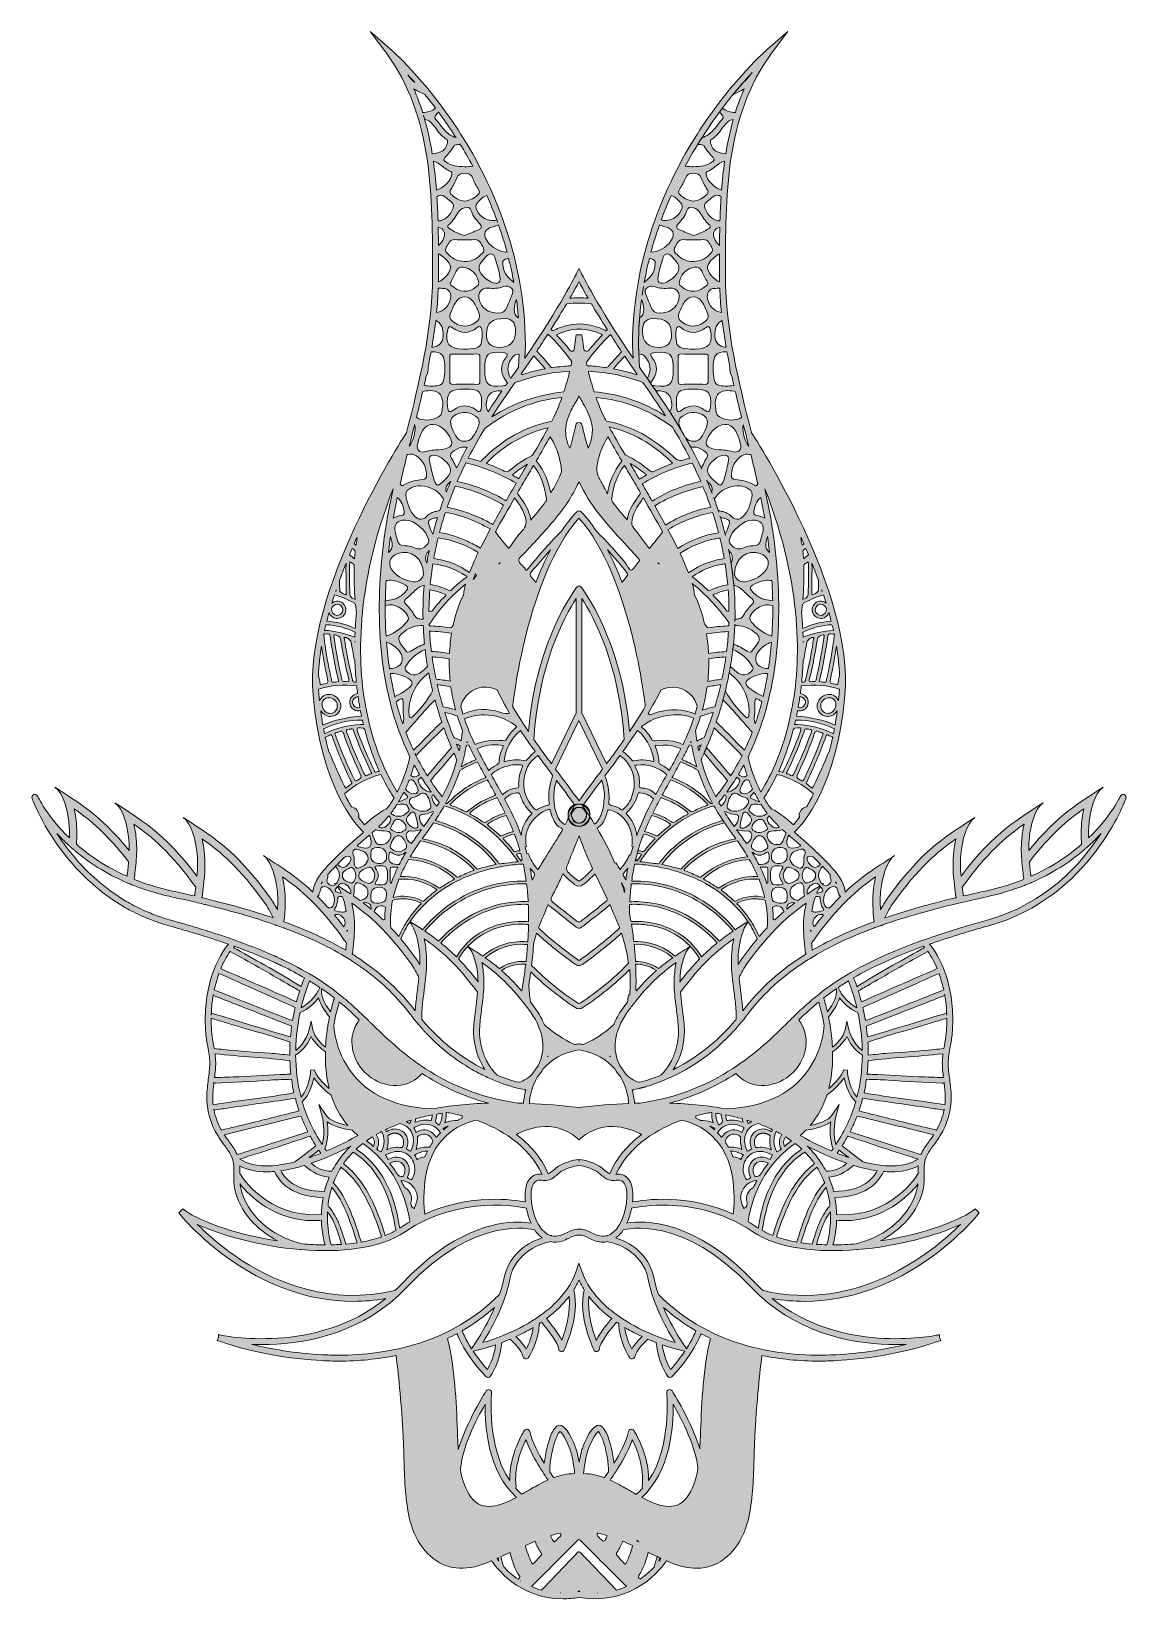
# Model space of a CAD drawing. Extents: x 467 to 2534, y -2987 to -13.
import ezdxf

# ---------------------------------------------------------------- set-up
doc = ezdxf.new("R2010")
doc.units = 0
doc.header["$MEASUREMENT"] = 0
doc.layers.add('Layer 1', color=7, linetype='Continuous')

msp = doc.modelspace()

# ---------------------------------------------------------------- hatches: boundary and pattern name
at = {"layer": 'Layer 1', "true_color": 0xaf3819}
h = msp.add_hatch(color=24, dxfattribs=at)
h.dxf.hatch_style = 2
edge = h.paths.add_edge_path()
edge.add_spline(control_points=[(2529.5, -1453.5), (2526.7, -1452.4), (2523.5, -1453.7), (2522.3, -1456.4), (2522, -1457.1), (2505.1, -1494), (2462.3, -1535.1), (2462, -1524.7), (2462.2, -1514.3), (2463.5, -1503.9), (2465.5, -1486.6), (2472.8, -1450.8), (2489.4, -1439.9), (2448.7, -1466.6), (2405, -1490.3), (2349.3, -1559.4), (2349.2, -1550.7), (2349.5, -1541.9), (2350.5, -1533.1), (2352.6, -1515.8), (2359.8, -1480.1), (2376.5, -1469.1), (2332.2, -1498.2), (2284.4, -1523.6), (2221.4, -1607.9), (2220.1, -1592.3), (2219.8, -1576.7), (2221.7, -1561), (2223.7, -1543.7), (2231, -1507.9), (2247.6, -1497.1), (2201.2, -1527.5), (2150.9, -1553.9), (2083.4, -1648.4), (2078.2, -1655.7), (2073.4, -1663.4), (2069.4, -1671.4), (2068.7, -1658.6), (2068.7, -1645.7), (2070.2, -1632.8), (2072.2, -1615.5), (2079.5, -1579.7), (2096.1, -1568.8), (2067.5, -1587.6), (2037.4, -1604.9), (2002.6, -1637.6), (2001.1, -1616.4), (1985.5, -1599.7), (1974.9, -1588.4), (1960.1, -1572.7), (1944.5, -1557.5), (1928.5, -1543.2), (1922.8, -1538.1), (1917, -1533.2), (1911.4, -1528.4), (1909.9, -1527.2), (1908.5, -1526), (1907.2, -1524.8), (1924.3, -1508.4), (1986.8, -1437.6), (2002.4, -1266.1), (2020.1, -1071.6), (1834.5, -783.2), (1826.6, -771), (1826.6, -771), (1826.2, -771.3), (1826.2, -771.3), (1826.1, -770.9), (1826, -770.5), (1825.8, -770), (1801.9, -674.9), (1777.2, -576.4), (1776.9, -476.4), (1776.9, -476.4), (1776.9, -467.7), (1776.9, -467.7), (1776.5, -328.9), (1776, -171.7), (1864, -53.8), (1864, -53.8), (1894.7, -12.8), (1894.7, -12.8), (1894.7, -12.8), (1855.9, -46.2), (1855.9, -46.2), (1855.3, -46.8), (1791.5, -102.3), (1728.7, -198.5), (1670.7, -287.4), (1601.5, -430.1), (1601.5, -606), (1601.5, -606), (1602.5, -629.4), (1602.5, -629.4), (1534.5, -529.7), (1505.8, -471.1), (1505.5, -470.5), (1505.5, -470.5), (1500.4, -460.2), (1500.4, -460.2), (1500.4, -460.2), (1495.4, -470.5), (1495.4, -470.5), (1495.1, -471.1), (1466.4, -529.7), (1398.4, -629.4), (1398.4, -629.4), (1399.3, -605.8), (1399.3, -605.8), (1399.3, -430.1), (1330.2, -287.4), (1272.2, -198.5), (1209.4, -102.3), (1145.6, -46.8), (1145, -46.2), (1145, -46.2), (1106.2, -12.8), (1106.2, -12.8), (1106.2, -12.8), (1136.9, -53.8), (1136.9, -53.8), (1224.9, -171.7), (1224.4, -328.9), (1224, -467.6), (1224, -467.6), (1224, -476.4), (1224, -476.4), (1223.7, -576.4), (1199, -674.9), (1175.1, -770), (1174.9, -770.5), (1174.8, -770.9), (1174.7, -771.3), (1174.7, -771.3), (1174.3, -771), (1174.3, -771), (1166.4, -783.2), (980.8, -1071.6), (998.5, -1266.1), (1014.1, -1437.6), (1076.6, -1508.4), (1093.7, -1524.8), (1092.3, -1526), (1090.9, -1527.2), (1089.5, -1528.4), (1083.9, -1533.2), (1078.1, -1538.1), (1072.4, -1543.2), (1056.3, -1557.5), (1040.7, -1572.7), (1026, -1588.4), (1015.4, -1599.7), (999.7, -1616.4), (998.3, -1637.6), (963.5, -1604.9), (933.4, -1587.6), (904.8, -1568.8), (921.4, -1579.7), (928.7, -1615.5), (930.7, -1632.8), (932.2, -1645.7), (932.2, -1658.6), (931.5, -1671.4), (927.5, -1663.4), (922.7, -1655.7), (917.5, -1648.4), (850, -1553.9), (799.7, -1527.5), (753.3, -1497.1), (769.9, -1507.9), (777.2, -1543.7), (779.2, -1561), (781.1, -1576.7), (780.7, -1592.3), (779.4, -1607.9), (716.5, -1523.6), (668.7, -1498.2), (624.4, -1469.1), (641.1, -1480.1), (648.3, -1515.8), (650.3, -1533.1), (651.4, -1541.9), (651.7, -1550.7), (651.6, -1559.4), (595.9, -1490.3), (552.2, -1466.6), (511.5, -1439.9), (528.1, -1450.8), (535.4, -1486.6), (537.4, -1503.9), (538.7, -1514.3), (538.9, -1524.7), (538.6, -1535.1), (495.8, -1493.9), (478.9, -1457.1), (478.6, -1456.4), (477.4, -1453.7), (474.2, -1452.4), (471.4, -1453.5), (468.6, -1454.6), (467.2, -1457.7), (468.2, -1460.5), (468.5, -1461.5), (487.8, -1515.5), (535.2, -1573.6), (539.2, -1578.3), (543.3, -1583.1), (547.5, -1587.9), (572.1, -1615.4), (603, -1642.9), (641.4, -1665.3), (645.9, -1667.9), (650.5, -1670.5), (655.3, -1673), (666.7, -1679.1), (678.9, -1684.6), (691.6, -1689.6), (696, -1691.3), (700.5, -1693), (705.1, -1694.6), (712.2, -1697.1), (719.5, -1699.4), (727, -1701.4), (742.3, -1705.7), (756.8, -1709.9), (770.7, -1714.1), (775.6, -1715.5), (780.5, -1717), (785.2, -1718.4), (791.6, -1720.4), (797.7, -1722.4), (803.8, -1724.3), (808.4, -1725.8), (812.8, -1727.2), (817.2, -1728.7), (824.7, -1731.2), (831.9, -1733.7), (838.9, -1736.1), (824.2, -1753.7), (812.6, -1777.2), (804.6, -1805.9), (796.2, -1836.1), (793.3, -1869.5), (796.2, -1905), (796.9, -1913.4), (798.4, -1921.5), (799.9, -1929.5), (801.8, -1940), (803.7, -1950), (803.7, -1960.2), (803.6, -1970.6), (802.2, -1981.3), (800.9, -1991.7), (799.6, -2001.9), (798.2, -2012.5), (798, -2023.1), (797.7, -2049.1), (805, -2075.5), (818.7, -2097.6), (822.2, -2103.1), (826, -2108.4), (829.7, -2113.6), (834.2, -2119.8), (838.5, -2125.7), (842.2, -2132), (849.6, -2144.9), (849.3, -2156.3), (849, -2169.5), (848.8, -2177.9), (848.6, -2186.6), (850.5, -2196.2), (859.1, -2241.9), (894, -2276.7), (931.3, -2296.4), (845.3, -2283), (775.6, -2255.4), (753.1, -2235.7), (753.1, -2235.7), (745, -2243.3), (745, -2243.3), (746.8, -2245.5), (788.3, -2297.7), (860, -2343.7), (911.2, -2376.6), (985.8, -2410.6), (1074.8, -2410.5), (1094.5, -2410.5), (1114.9, -2408.9), (1135.9, -2405.2), (1004, -2511.9), (828.8, -2475.3), (821.2, -2473.6), (821.2, -2473.6), (821.1, -2473.7), (821.1, -2473.7), (821.1, -2473.7), (819.9, -2473.4), (819.9, -2473.4), (819.9, -2473.4), (819.9, -2479.3), (819.9, -2479.3), (819.9, -2479.3), (817.5, -2484.1), (817.5, -2484.1), (817.5, -2484.1), (818, -2484.3), (818, -2484.3), (818, -2484.3), (818, -2484.3), (818, -2484.3), (821.5, -2485.6), (905.4, -2517), (1015.2, -2522.5), (1025.9, -2523), (1036.4, -2523.3), (1046.9, -2523.3), (1084.9, -2523.3), (1121, -2519.7), (1155.1, -2512.7), (1161, -2557.9), (1165.3, -2606.5), (1168.6, -2665), (1169.3, -2678.9), (1169.7, -2693.3), (1170.1, -2707.3), (1171.1, -2743), (1172.1, -2780), (1179.3, -2814.8), (1183.9, -2837.2), (1194.7, -2868.7), (1219.7, -2891.3), (1248.2, -2917.1), (1284.2, -2921.4), (1326.8, -2904), (1329.6, -2902.8), (1332.5, -2901.6), (1335.4, -2900.4), (1342, -2910.4), (1386, -2972.1), (1470.3, -2972.1), (1479.9, -2972.1), (1489.9, -2971.3), (1500.4, -2969.6), (1604.4, -2986.7), (1658.2, -2911.6), (1665.5, -2900.4), (1668.4, -2901.6), (1671.3, -2902.8), (1674.1, -2904), (1691.2, -2911), (1707.3, -2914.5), (1722.2, -2914.5), (1744.4, -2914.5), (1764.2, -2906.7), (1781.2, -2891.3), (1806.2, -2868.7), (1817, -2837.2), (1821.6, -2814.8), (1828.8, -2780), (1829.8, -2743), (1830.8, -2707.3), (1831.2, -2693.3), (1831.6, -2678.9), (1832.3, -2665), (1835.6, -2606.5), (1839.9, -2557.9), (1845.8, -2512.7), (1879.9, -2519.7), (1916, -2523.3), (1954, -2523.3), (1964.4, -2523.3), (1975, -2523), (1985.7, -2522.5), (2095.5, -2517), (2179.4, -2485.6), (2182.9, -2484.3), (2182.9, -2484.3), (2182.9, -2484.2), (2182.9, -2484.2), (2182.9, -2484.2), (2183.4, -2484.1), (2183.4, -2484.1), (2183.4, -2484.1), (2181, -2479), (2181, -2479), (2181, -2479), (2181, -2473.4), (2181, -2473.4), (2181, -2473.4), (2179.6, -2473.5), (2179.6, -2473.5), (2179.6, -2473.5), (2179.1, -2473.8), (2179.1, -2473.8), (2165, -2476.7), (1994.2, -2509.7), (1865, -2405.2), (1886, -2408.9), (1906.4, -2410.5), (1926.1, -2410.5), (2015.1, -2410.5), (2089.7, -2376.6), (2140.9, -2343.7), (2212.6, -2297.7), (2254.1, -2245.5), (2255.9, -2243.3), (2255.9, -2243.3), (2247.8, -2235.7), (2247.8, -2235.7), (2225.2, -2255.4), (2155.6, -2283), (2069.6, -2296.4), (2106.9, -2276.7), (2141.8, -2241.9), (2150.4, -2196.2), (2152.3, -2186.6), (2152.1, -2177.9), (2151.9, -2169.5), (2151.6, -2156.3), (2151.3, -2144.9), (2158.7, -2132), (2162.4, -2125.7), (2166.6, -2119.8), (2171.2, -2113.6), (2174.9, -2108.4), (2178.7, -2103.1), (2182.2, -2097.6), (2195.9, -2075.5), (2203.2, -2049.1), (2202.9, -2023.1), (2202.7, -2012.5), (2201.3, -2001.9), (2200, -1991.7), (2198.6, -1981.3), (2197.2, -1970.6), (2197.2, -1960.2), (2197.2, -1950), (2199.1, -1940), (2201, -1929.5), (2202.5, -1921.5), (2204, -1913.4), (2204.7, -1905), (2207.6, -1869.5), (2204.7, -1836.1), (2196.3, -1805.9), (2188.3, -1777.1), (2176.7, -1753.7), (2162, -1736.1), (2194.5, -1724.7), (2231.5, -1713.2), (2273.8, -1701.4), (2465.8, -1648.2), (2532.1, -1462.4), (2532.7, -1460.5), (2533.7, -1457.7), (2532.3, -1454.6), (2529.5, -1453.5)], knot_values=[0, 0, 0, 0, 1, 1, 1, 2, 2, 2, 3, 3, 3, 4, 4, 4, 5, 5, 5, 6, 6, 6, 7, 7, 7, 8, 8, 8, 9, 9, 9, 10, 10, 10, 11, 11, 11, 12, 12, 12, 13, 13, 13, 14, 14, 14, 15, 15, 15, 16, 16, 16, 17, 17, 17, 18, 18, 18, 19, 19, 19, 20, 20, 20, 21, 21, 21, 22, 22, 22, 23, 23, 23, 24, 24, 24, 25, 25, 25, 26, 26, 26, 27, 27, 27, 28, 28, 28, 29, 29, 29, 30, 30, 30, 31, 31, 31, 32, 32, 32, 33, 33, 33, 34, 34, 34, 35, 35, 35, 36, 36, 36, 37, 37, 37, 38, 38, 38, 39, 39, 39, 40, 40, 40, 41, 41, 41, 42, 42, 42, 43, 43, 43, 44, 44, 44, 45, 45, 45, 46, 46, 46, 47, 47, 47, 48, 48, 48, 49, 49, 49, 50, 50, 50, 51, 51, 51, 52, 52, 52, 53, 53, 53, 54, 54, 54, 55, 55, 55, 56, 56, 56, 57, 57, 57, 58, 58, 58, 59, 59, 59, 60, 60, 60, 61, 61, 61, 62, 62, 62, 63, 63, 63, 64, 64, 64, 65, 65, 65, 66, 66, 66, 67, 67, 67, 68, 68, 68, 69, 69, 69, 70, 70, 70, 71, 71, 71, 72, 72, 72, 73, 73, 73, 74, 74, 74, 75, 75, 75, 76, 76, 76, 77, 77, 77, 78, 78, 78, 79, 79, 79, 80, 80, 80, 81, 81, 81, 82, 82, 82, 83, 83, 83, 84, 84, 84, 85, 85, 85, 86, 86, 86, 87, 87, 87, 88, 88, 88, 89, 89, 89, 90, 90, 90, 91, 91, 91, 92, 92, 92, 93, 93, 93, 94, 94, 94, 95, 95, 95, 96, 96, 96, 97, 97, 97, 98, 98, 98, 99, 99, 99, 100, 100, 100, 101, 101, 101, 102, 102, 102, 103, 103, 103, 104, 104, 104, 105, 105, 105, 106, 106, 106, 107, 107, 107, 108, 108, 108, 109, 109, 109, 110, 110, 110, 111, 111, 111, 112, 112, 112, 113, 113, 113, 114, 114, 114, 115, 115, 115, 116, 116, 116, 117, 117, 117, 118, 118, 118, 119, 119, 119, 120, 120, 120, 121, 121, 121, 122, 122, 122, 123, 123, 123, 124, 124, 124, 125, 125, 125, 126, 126, 126, 127, 127, 127, 128, 128, 128, 129, 129, 129, 130, 130, 130, 131, 131, 131, 132, 132, 132, 133, 133, 133, 134, 134, 134, 135, 135, 135, 136, 136, 136, 137, 137, 137, 138, 138, 138, 139, 139, 139, 140, 140, 140, 141, 141, 141, 142, 142, 142, 143, 143, 143, 144, 144, 144, 145, 145, 145, 146, 146, 146, 147, 147, 147, 148, 148, 148, 149, 149, 149, 150, 150, 150, 151, 151, 151, 152, 152, 152, 152], degree=3, periodic=1)
edge = h.paths.add_edge_path()
edge.add_spline(control_points=[(2453.4, -1480.3), (2451.2, -1489.6), (2450.1, -1497.8), (2449.5, -1502.3), (2447.8, -1517.5), (2447.9, -1532.5), (2449, -1547.4), (2424.5, -1568.7), (2393, -1590.3), (2353.3, -1607.9), (2352.2, -1598.9), (2351.1, -1589.8), (2350.4, -1580.8), (2389.9, -1529), (2422.7, -1501.6), (2453.4, -1480.3)], knot_values=[0, 0, 0, 0, 1, 1, 1, 2, 2, 2, 3, 3, 3, 4, 4, 4, 5, 5, 5, 5], degree=3, periodic=1)
edge = h.paths.add_edge_path()
edge.add_spline(control_points=[(2223.7, -1628.6), (2269.4, -1564.6), (2306.3, -1533.2), (2340.4, -1509.5), (2338.3, -1518.8), (2337.1, -1527), (2336.6, -1531.5), (2334.8, -1546.7), (2334.9, -1561.7), (2336, -1576.5), (2336.5, -1583.5), (2337.2, -1590.5), (2338, -1597.4), (2338.6, -1602.9), (2339.3, -1608.3), (2340, -1613.6), (2329.1, -1618), (2317.6, -1622.1), (2305.6, -1625.8), (2293.5, -1629.5), (2280.9, -1632.8), (2267.6, -1635.7), (2253.4, -1638.8), (2239.4, -1641.9), (2225.7, -1645.1), (2225, -1639.6), (2224.2, -1634.2), (2223.6, -1628.7), (2223.6, -1628.6), (2223.6, -1628.6), (2223.7, -1628.6)], knot_values=[0, 0, 0, 0, 1, 1, 1, 2, 2, 2, 3, 3, 3, 4, 4, 4, 5, 5, 5, 6, 6, 6, 7, 7, 7, 8, 8, 8, 9, 9, 9, 10, 10, 10, 10], degree=3, periodic=1)
edge = h.paths.add_edge_path()
edge.add_spline(control_points=[(2094.8, -1656.5), (2140.6, -1592.5), (2177.4, -1561.1), (2211.6, -1537.4), (2209.4, -1546.7), (2208.3, -1554.8), (2207.8, -1559.4), (2205.1, -1581.6), (2206.6, -1603.6), (2209.1, -1625), (2209.9, -1632.5), (2210.9, -1639.9), (2211.9, -1647.2), (2211.9, -1647.4), (2211.9, -1647.4), (2211.9, -1647.6), (2211.9, -1647.8), (2212, -1648.1), (2212, -1648.3), (2164.2, -1659.8), (2119.4, -1672.2), (2077.8, -1686.4), (2082.1, -1676.2), (2087.8, -1666.2), (2094.8, -1656.5)], knot_values=[0, 0, 0, 0, 1, 1, 1, 2, 2, 2, 3, 3, 3, 4, 4, 4, 5, 5, 5, 6, 6, 6, 7, 7, 7, 8, 8, 8, 8], degree=3, periodic=1)
edge = h.paths.add_edge_path()
edge.add_spline(control_points=[(2060.1, -1609.1), (2058, -1618.5), (2056.8, -1626.6), (2056.3, -1631.1), (2053.8, -1652.3), (2055, -1673.1), (2057.3, -1693.6), (2057.3, -1693.6), (2057.3, -1693.6), (2057.3, -1693.6), (2014.9, -1709.1), (1976, -1726.7), (1940.7, -1747.4), (1940.2, -1743), (1939.7, -1738.6), (1939.3, -1734.2), (1940.6, -1732.2), (1941.9, -1730.2), (1943.4, -1728.2), (1989.1, -1664.2), (2026, -1632.8), (2060.1, -1609.1)], knot_values=[0, 0, 0, 0, 1, 1, 1, 2, 2, 2, 3, 3, 3, 4, 4, 4, 5, 5, 5, 6, 6, 6, 7, 7, 7, 7], degree=3, periodic=1)
edge = h.paths.add_edge_path()
edge.add_spline(control_points=[(1931, -1641.6), (1931.2, -1641.5), (1931.4, -1641.4), (1931.6, -1641.2), (1931.2, -1640.3), (1930.8, -1639.2), (1930.8, -1638), (1930.4, -1631), (1939.9, -1620.9), (1947.4, -1620.8), (1950.6, -1621.3), (1953, -1623.5), (1955.2, -1625.9), (1947.3, -1631), (1939.2, -1636.1), (1931, -1641.6)], knot_values=[0, 0, 0, 0, 1, 1, 1, 2, 2, 2, 3, 3, 3, 4, 4, 4, 5, 5, 5, 5], degree=3, periodic=1)
edge = h.paths.add_edge_path()
edge.add_spline(control_points=[(1938.8, -1710.7), (1938.4, -1711.2), (1938, -1711.7), (1937.7, -1712.2), (1937.6, -1711.4), (1937.6, -1710.6), (1937.6, -1709.7), (1938, -1710), (1938.4, -1710.4), (1938.8, -1710.7)], knot_values=[0, 0, 0, 0, 1, 1, 1, 2, 2, 2, 3, 3, 3, 3], degree=3, periodic=1)
edge = h.paths.add_edge_path()
edge.add_spline(control_points=[(1959.6, -1673), (1955.7, -1674.4), (1951.6, -1675.3), (1947.4, -1675.5), (1944.7, -1675.4), (1942.2, -1675), (1939.7, -1674.3), (1941, -1666.1), (1943.2, -1656), (1946.5, -1646.5), (1947.7, -1646.2), (1948.8, -1646), (1950, -1645.9), (1953.7, -1645.4), (1955.7, -1646.7), (1955.9, -1650.6), (1956.3, -1657.1), (1957.4, -1663.4), (1961.2, -1668.9), (1962.6, -1670.9), (1961.8, -1672.2), (1959.6, -1673)], knot_values=[0, 0, 0, 0, 1, 1, 1, 2, 2, 2, 3, 3, 3, 4, 4, 4, 5, 5, 5, 6, 6, 6, 7, 7, 7, 7], degree=3, periodic=1)
edge = h.paths.add_edge_path()
edge.add_spline(control_points=[(1962.1, -1680.9), (1956.3, -1687.8), (1950.4, -1695.3), (1944.3, -1703.3), (1942.2, -1700.5), (1941.5, -1697), (1942.3, -1693.2), (1944.1, -1685.3), (1950.5, -1679.8), (1957.8, -1679.9), (1959.9, -1679.9), (1961.2, -1680.2), (1962.1, -1680.9)], knot_values=[0, 0, 0, 0, 1, 1, 1, 2, 2, 2, 3, 3, 3, 4, 4, 4, 4], degree=3, periodic=1)
edge = h.paths.add_edge_path()
edge.add_spline(control_points=[(1955, -1638.8), (1953.6, -1639.3), (1952.1, -1639.5), (1950.7, -1639.7), (1950.2, -1639.7), (1949.6, -1639.8), (1949.1, -1639.9), (1951.2, -1635.2), (1953.6, -1630.8), (1956.4, -1627.3), (1956.8, -1627.8), (1957.3, -1628.3), (1957.7, -1628.8), (1962.3, -1633.7), (1961.4, -1636.8), (1955, -1638.8)], knot_values=[0, 0, 0, 0, 1, 1, 1, 2, 2, 2, 3, 3, 3, 4, 4, 4, 5, 5, 5, 5], degree=3, periodic=1)
edge = h.paths.add_edge_path()
edge.add_spline(control_points=[(1986.7, -1622.1), (1986.7, -1622), (1986.6, -1622), (1986.5, -1621.9), (1985.8, -1620.7), (1985.2, -1619.4), (1984.6, -1618.2), (1985.4, -1619.5), (1986.1, -1620.8), (1986.7, -1622.1)], knot_values=[0, 0, 0, 0, 1, 1, 1, 2, 2, 2, 3, 3, 3, 3], degree=3, periodic=1)
edge = h.paths.add_edge_path()
edge.add_spline(control_points=[(1988.4, -1633.7), (1988.9, -1636.8), (1990, -1639.6), (1991.5, -1642.2), (1991.5, -1642.1), (1991.5, -1642), (1991.5, -1641.9), (1991.5, -1642.9), (1991.4, -1643.8), (1991.3, -1644.8), (1991.3, -1644.8), (1993.4, -1645.1), (1993.4, -1645.1), (1993.4, -1645.2), (1993.5, -1645.3), (1993.6, -1645.4), (1993.7, -1645.6), (1993.8, -1645.8), (1993.9, -1646), (1987.3, -1652.6), (1980.5, -1659.8), (1973.5, -1667.7), (1968.2, -1668.5), (1965.6, -1666.3), (1963.3, -1660.1), (1962.5, -1657.7), (1962.2, -1655.2), (1962, -1652.3), (1962.3, -1650.7), (1962.3, -1648.7), (1962.8, -1646.8), (1964.8, -1638.8), (1968.5, -1631.9), (1976.3, -1628.2), (1982.1, -1625.4), (1987.5, -1627.8), (1988.4, -1633.7)], knot_values=[0, 0, 0, 0, 1, 1, 1, 2, 2, 2, 3, 3, 3, 4, 4, 4, 5, 5, 5, 6, 6, 6, 7, 7, 7, 8, 8, 8, 9, 9, 9, 10, 10, 10, 11, 11, 11, 12, 12, 12, 12], degree=3, periodic=1)
edge = h.paths.add_edge_path()
edge.add_spline(control_points=[(1959.9, -1589), (1962.2, -1591.3), (1964.5, -1593.7), (1966.7, -1596), (1969.4, -1598.9), (1972.1, -1601.8), (1974.6, -1604.7), (1974.3, -1607.8), (1974.8, -1610.9), (1976, -1614.1), (1978, -1619.3), (1974, -1621.7), (1970.6, -1624.1), (1967.3, -1626.4), (1964, -1626.9), (1960.7, -1623.9), (1960.5, -1623.7), (1960.3, -1623.5), (1960, -1623.2), (1960.8, -1622.5), (1961.6, -1621.8), (1962.5, -1621.2), (1961.6, -1621.8), (1960.7, -1622.4), (1959.8, -1623), (1955.2, -1618.5), (1953.1, -1612.9), (1952.7, -1605.9), (1953.1, -1599.8), (1955.5, -1594), (1959.9, -1589)], knot_values=[0, 0, 0, 0, 1, 1, 1, 2, 2, 2, 3, 3, 3, 4, 4, 4, 5, 5, 5, 6, 6, 6, 7, 7, 7, 8, 8, 8, 9, 9, 9, 10, 10, 10, 10], degree=3, periodic=1)
edge = h.paths.add_edge_path()
edge.add_spline(control_points=[(1936.3, -1570.1), (1938.1, -1570.4), (1940, -1570.6), (1941.8, -1570.9), (1946.7, -1575.6), (1951.6, -1580.4), (1956.4, -1585.3), (1953.2, -1588.7), (1948.6, -1591.6), (1945.7, -1591.3), (1939.3, -1590.8), (1930.6, -1580.8), (1931, -1574.5), (1931.1, -1571.4), (1932.7, -1569.8), (1936.3, -1570.1)], knot_values=[0, 0, 0, 0, 1, 1, 1, 2, 2, 2, 3, 3, 3, 4, 4, 4, 5, 5, 5, 5], degree=3, periodic=1)
edge = h.paths.add_edge_path()
edge.add_spline(control_points=[(1929.2, -1591.3), (1931.7, -1589.9), (1934.4, -1593.2), (1937.1, -1594.4), (1939, -1595.2), (1940.8, -1596.3), (1942.6, -1597.4), (1945.5, -1599.2), (1946.6, -1601.9), (1947, -1605.3), (1947.7, -1612.8), (1942.4, -1615.7), (1937, -1618.5), (1929, -1622.5), (1926, -1621.5), (1923, -1612.9), (1922.2, -1610.8), (1921.9, -1608.6), (1921.5, -1606.5), (1921.9, -1604.4), (1922.1, -1602.5), (1922.6, -1600.6), (1923.7, -1596.8), (1925.9, -1593.1), (1929.2, -1591.3)], knot_values=[0, 0, 0, 0, 1, 1, 1, 2, 2, 2, 3, 3, 3, 4, 4, 4, 5, 5, 5, 6, 6, 6, 7, 7, 7, 8, 8, 8, 8], degree=3, periodic=1)
edge = h.paths.add_edge_path()
edge.add_spline(control_points=[(1925.5, -1729.7), (1926.2, -1737.8), (1927.2, -1745.9), (1928.2, -1753.9), (1928.3, -1754.3), (1928.3, -1754.6), (1928.4, -1754.9), (1928.4, -1754.9), (1928.4, -1754.9), (1928.4, -1755), (1881.9, -1784), (1842.2, -1818.9), (1809.7, -1862), (1809.7, -1862), (1809.7, -1861.7), (1809.7, -1861.7), (1808.2, -1841), (1804.7, -1820.4), (1802.6, -1799.7), (1806.7, -1790.2), (1812, -1780.8), (1818.6, -1771.6), (1861.9, -1711.1), (1896.8, -1681.4), (1929.2, -1658.9), (1927.1, -1667.8), (1926, -1675.5), (1925.5, -1679.7), (1923.5, -1696.6), (1924, -1713.3), (1925.5, -1729.7)], knot_values=[0, 0, 0, 0, 1, 1, 1, 2, 2, 2, 3, 3, 3, 4, 4, 4, 5, 5, 5, 6, 6, 6, 7, 7, 7, 8, 8, 8, 9, 9, 9, 10, 10, 10, 10], degree=3, periodic=1)
edge = h.paths.add_edge_path()
edge.add_spline(control_points=[(1915.1, -1879.3), (1922.3, -1872.3), (1929.2, -1865.7), (1936, -1859.7), (1941.4, -1854.8), (1947, -1850), (1952.8, -1845.3), (1955.5, -1853.9), (1959.8, -1869.8), (1963.2, -1889.8), (1962.5, -1899.6), (1959, -1931.7), (1939.5, -1964.1), (1908.6, -2015.4), (1854.2, -2043.4), (1778, -2047.3), (1777.9, -2047.3), (1777.9, -2047.3), (1777.9, -2047.3), (1745.8, -2041.1), (1710.2, -2037.5), (1671, -2036.3), (1696.1, -2029.6), (1718.8, -2021.3), (1739.7, -2011.8), (1760.5, -2002.3), (1779.4, -1991.7), (1796.7, -1980.4), (1797.7, -1981.6), (1798.8, -1982.8), (1799.9, -1983.9), (1827.2, -2011.3), (1874.1, -2008.7), (1904.5, -1978.3), (1933, -1949.8), (1937, -1907), (1915.1, -1879.3)], knot_values=[0, 0, 0, 0, 1, 1, 1, 2, 2, 2, 3, 3, 3, 4, 4, 4, 5, 5, 5, 6, 6, 6, 7, 7, 7, 8, 8, 8, 9, 9, 9, 10, 10, 10, 11, 11, 11, 12, 12, 12, 12], degree=3, periodic=1)
edge = h.paths.add_edge_path()
edge.add_spline(control_points=[(2025.1, -1816.7), (2022.6, -1809.3), (2020.3, -1803.5), (2018.7, -1799.6), (2053.1, -1779.6), (2095.3, -1760), (2150.6, -1740.1), (2151.3, -1740.9), (2152, -1741.7), (2152.7, -1742.4), (2150.7, -1743.6), (2148.7, -1744.7), (2146.7, -1745.8), (2105.7, -1768.6), (2064.8, -1791.5), (2024.9, -1816), (2024.9, -1816.3), (2025, -1816.5), (2025.1, -1816.7)], knot_values=[0, 0, 0, 0, 1, 1, 1, 2, 2, 2, 3, 3, 3, 4, 4, 4, 5, 5, 5, 6, 6, 6, 6], degree=3, periodic=1)
edge = h.paths.add_edge_path()
edge.add_spline(control_points=[(2024.9, -1856.2), (2004.4, -1845.7), (1993.3, -1825.5), (1993.2, -1825.3), (1993.2, -1825.3), (1989.3, -1818), (1989.3, -1818), (1995.6, -1813.8), (2002.1, -1809.6), (2009, -1805.4), (2012.7, -1814.5), (2019.2, -1832.4), (2024.9, -1856.2)], knot_values=[0, 0, 0, 0, 1, 1, 1, 2, 2, 2, 3, 3, 3, 4, 4, 4, 4], degree=3, periodic=1)
edge = h.paths.add_edge_path()
edge.add_spline(control_points=[(1992, -1837.1), (1998.3, -1845.6), (2010, -1858.5), (2026.9, -1865.3), (2031.3, -1885.9), (2034.7, -1910.2), (2035.1, -1936.9), (2016.2, -1923), (2009.9, -1898.2), (2009.8, -1897.9), (2009.8, -1897.9), (2005.8, -1881.5), (2005.8, -1881.5), (2005.8, -1881.5), (2002.5, -1898.1), (2002.5, -1898.1), (1999.9, -1911.8), (1986.9, -1924), (1978.8, -1930.4), (1978.1, -1915.7), (1976.4, -1901.9), (1974.4, -1889.5), (1974.5, -1888), (1974.5, -1887), (1974.5, -1886.8), (1974.5, -1886.8), (1973.9, -1886.8), (1973.9, -1886.8), (1973.1, -1882), (1972.3, -1877.4), (1971.4, -1873.1), (1976.3, -1867.2), (1987.8, -1852.3), (1992, -1837.1)], knot_values=[0, 0, 0, 0, 1, 1, 1, 2, 2, 2, 3, 3, 3, 4, 4, 4, 5, 5, 5, 6, 6, 6, 7, 7, 7, 8, 8, 8, 9, 9, 9, 10, 10, 10, 11, 11, 11, 11], degree=3, periodic=1)
edge = h.paths.add_edge_path()
edge.add_spline(control_points=[(1817.3, -2221.7), (1818.7, -2227.7), (1817.2, -2231.3), (1811.7, -2235.4), (1811.7, -2235.4), (1811.6, -2235.4), (1811.6, -2235.5), (1809.3, -2231.1), (1807.7, -2226.6), (1806.8, -2221.6), (1806.8, -2221.6), (1805.3, -2214.3), (1805.3, -2214.3), (1805.3, -2214.3), (1806.7, -2207.7), (1806.7, -2207.7), (1809.9, -2193.2), (1822.2, -2182.9), (1836.3, -2182.5), (1836.3, -2182.5), (1836, -2183), (1836, -2183), (1833.9, -2187.3), (1831.8, -2191.4), (1829.7, -2195.5), (1829.5, -2195.6), (1829.1, -2195.8), (1828.9, -2196), (1828.6, -2196.1), (1828.4, -2196.3), (1828.2, -2196.4), (1818.9, -2202.3), (1815, -2211.5), (1817.3, -2221.7)], knot_values=[0, 0, 0, 0, 1, 1, 1, 2, 2, 2, 3, 3, 3, 4, 4, 4, 5, 5, 5, 6, 6, 6, 7, 7, 7, 8, 8, 8, 9, 9, 9, 10, 10, 10, 11, 11, 11, 11], degree=3, periodic=1)
edge = h.paths.add_edge_path()
edge.add_spline(control_points=[(1770.2, -2064.8), (1772.9, -2071.1), (1771.2, -2073.4), (1764.7, -2077.1), (1764.5, -2077.2), (1764.3, -2077.3), (1764.2, -2077.3), (1764.1, -2077.2), (1764, -2077.1), (1764, -2077), (1761.6, -2072.4), (1760.2, -2068.8), (1759.6, -2065.2), (1759, -2061.9), (1758.5, -2058.3), (1758.7, -2055.2), (1762.2, -2055.7), (1765.6, -2056.3), (1769, -2056.9), (1769, -2056.9), (1769, -2057.2), (1769, -2057.2), (1768.8, -2059.8), (1769.2, -2062.4), (1770.2, -2064.8)], knot_values=[0, 0, 0, 0, 1, 1, 1, 2, 2, 2, 3, 3, 3, 4, 4, 4, 5, 5, 5, 6, 6, 6, 7, 7, 7, 8, 8, 8, 8], degree=3, periodic=1)
edge = h.paths.add_edge_path()
edge.add_spline(control_points=[(1762.3, -2091.7), (1768, -2081.9), (1778.4, -2076.2), (1790.6, -2076.2), (1796.7, -2076.4), (1802.6, -2077.9), (1808, -2080.6), (1809.6, -2081.5), (1811.3, -2082.3), (1811.9, -2082.8), (1811.7, -2083.5), (1810.8, -2085.1), (1810, -2086.6), (1810, -2086.6), (1809.7, -2087.1), (1809.7, -2087.1), (1809.3, -2087.9), (1808.7, -2088.8), (1808.5, -2089.9), (1808.3, -2090.7), (1808.1, -2091.1), (1808, -2091.4), (1807.7, -2091.3), (1807, -2091), (1805.7, -2090.4), (1795.4, -2085), (1785.4, -2085.7), (1776.9, -2092.4), (1773.9, -2094.8), (1771.6, -2097.9), (1770.1, -2101.4), (1770.1, -2101.4), (1770.1, -2101.4), (1770, -2101.3), (1767.4, -2098.1), (1764.7, -2095.1), (1761.9, -2092.3), (1761.9, -2092.3), (1762.3, -2091.7), (1762.3, -2091.7)], knot_values=[0, 0, 0, 0, 1, 1, 1, 2, 2, 2, 3, 3, 3, 4, 4, 4, 5, 5, 5, 6, 6, 6, 7, 7, 7, 8, 8, 8, 9, 9, 9, 10, 10, 10, 11, 11, 11, 12, 12, 12, 13, 13, 13, 13], degree=3, periodic=1)
edge = h.paths.add_edge_path()
edge.add_spline(control_points=[(1777.3, -2058.5), (1777.5, -2058.5), (1777.6, -2058.5), (1777.7, -2058.5), (1788.4, -2060.6), (1798.6, -2063), (1808.5, -2065.6), (1808.5, -2065.6), (1808.7, -2066.8), (1808.7, -2066.8), (1809, -2068.7), (1809.5, -2070.5), (1810, -2072.4), (1801.8, -2069), (1793.3, -2067.8), (1784.1, -2068.7), (1782.5, -2068.9), (1779.8, -2069.2), (1779.4, -2068.9), (1778.9, -2068.5), (1778.3, -2065.7), (1777.9, -2064.2), (1777.5, -2062.4), (1777.3, -2060.4), (1777.3, -2058.5)], knot_values=[0, 0, 0, 0, 1, 1, 1, 2, 2, 2, 3, 3, 3, 4, 4, 4, 5, 5, 5, 6, 6, 6, 7, 7, 7, 8, 8, 8, 8], degree=3, periodic=1)
edge = h.paths.add_edge_path()
edge.add_spline(control_points=[(1824, -2081.9), (1827.2, -2079.2), (1830.9, -2077.2), (1834.8, -2075.9), (1834.8, -2075.9), (1838, -2074.9), (1838, -2074.9), (1847.7, -2078.4), (1857, -2082.2), (1865.7, -2086.4), (1865.1, -2087.4), (1864.7, -2088.3), (1864.3, -2089.2), (1864.2, -2089.6), (1864, -2089.9), (1863.9, -2090.1), (1863.7, -2090), (1863.4, -2089.8), (1862.9, -2089.6), (1855, -2084.5), (1846.5, -2083.6), (1838.3, -2086.9), (1832.4, -2089.2), (1828, -2093.5), (1825.5, -2099.2), (1822.7, -2105.8), (1822.9, -2113.7), (1826, -2121.6), (1826.1, -2121.8), (1826.3, -2122.2), (1826.5, -2122.5), (1824.8, -2123.1), (1823.4, -2124.1), (1822.2, -2125), (1820.8, -2125.9), (1819.5, -2126.8), (1818.2, -2127.2), (1818, -2126.9), (1817.9, -2126.6), (1817.8, -2126.3), (1814.6, -2120.3), (1813, -2113.9), (1812.9, -2106.6), (1813, -2096.4), (1816.8, -2088), (1824, -2081.9)], knot_values=[0, 0, 0, 0, 1, 1, 1, 2, 2, 2, 3, 3, 3, 4, 4, 4, 5, 5, 5, 6, 6, 6, 7, 7, 7, 8, 8, 8, 9, 9, 9, 10, 10, 10, 11, 11, 11, 12, 12, 12, 13, 13, 13, 14, 14, 14, 15, 15, 15, 15], degree=3, periodic=1)
edge = h.paths.add_edge_path()
edge.add_spline(control_points=[(1817.4, -2068.1), (1820.4, -2069), (1823.3, -2069.9), (1826.2, -2070.8), (1825.1, -2072.2), (1823.2, -2073.4), (1820.4, -2074.6), (1820.2, -2074.7), (1820.1, -2074.8), (1820, -2074.9), (1818.9, -2072.7), (1818.1, -2070.4), (1817.4, -2068.1)], knot_values=[0, 0, 0, 0, 1, 1, 1, 2, 2, 2, 3, 3, 3, 4, 4, 4, 4], degree=3, periodic=1)
edge = h.paths.add_edge_path()
edge.add_spline(control_points=[(1863.4, -2124.3), (1853.2, -2119.7), (1843.8, -2118.4), (1834.3, -2120.3), (1834.2, -2120.1), (1834.1, -2119.9), (1834, -2119.8), (1833.9, -2119.6), (1833.8, -2119.4), (1833.7, -2119.1), (1829.6, -2110.9), (1831, -2101.7), (1837.3, -2096.6), (1837.7, -2096.3), (1838.1, -2096), (1838.5, -2095.7), (1838.6, -2095.7), (1838.8, -2095.6), (1838.9, -2095.5), (1839.2, -2095.3), (1839.5, -2095.2), (1839.8, -2095), (1839.9, -2094.9), (1840.1, -2094.8), (1840.3, -2094.7), (1840.5, -2094.6), (1840.8, -2094.5), (1841.1, -2094.4), (1841.2, -2094.3), (1841.4, -2094.2), (1841.6, -2094.1), (1841.9, -2094), (1842.2, -2093.9), (1842.4, -2093.9), (1842.6, -2093.8), (1842.8, -2093.7), (1843, -2093.7), (1843.3, -2093.6), (1843.6, -2093.5), (1843.8, -2093.5), (1844, -2093.4), (1844.3, -2093.4), (1844.5, -2093.3), (1844.7, -2093.3), (1845, -2093.2), (1845.3, -2093.2), (1845.5, -2093.2), (1845.7, -2093.1), (1845.9, -2093.1), (1846.2, -2093.1), (1846.5, -2093.1), (1846.8, -2093), (1847, -2093), (1847.2, -2093), (1847.4, -2093), (1847.7, -2093), (1848, -2093), (1848.2, -2093), (1848.5, -2093), (1848.8, -2093), (1849.1, -2093.1), (1849.3, -2093.1), (1849.6, -2093.1), (1849.8, -2093.1), (1850.1, -2093.1), (1850.4, -2093.2), (1850.6, -2093.2), (1850.9, -2093.2), (1851.1, -2093.3), (1851.4, -2093.3), (1851.7, -2093.4), (1851.9, -2093.4), (1852.2, -2093.5), (1852.5, -2093.6), (1852.7, -2093.6), (1852.9, -2093.7), (1853.2, -2093.7), (1853.5, -2093.8), (1853.8, -2093.9), (1854, -2094), (1854.3, -2094), (1854.5, -2094.1), (1854.8, -2094.2), (1855.1, -2094.3), (1855.4, -2094.5), (1855.6, -2094.5), (1855.8, -2094.6), (1856, -2094.7), (1856.3, -2094.8), (1856.6, -2095), (1856.9, -2095.2), (1857.1, -2095.3), (1857.3, -2095.3), (1857.5, -2095.4), (1857.8, -2095.6), (1858.2, -2095.8), (1858.5, -2096), (1858.6, -2096.1), (1858.8, -2096.2), (1859, -2096.3), (1859.4, -2096.6), (1859.9, -2096.9), (1860.4, -2097.3), (1861.2, -2097.9), (1861.2, -2098.1), (1861.1, -2098.9), (1859.6, -2107.6), (1860.3, -2115.8), (1863.4, -2124.3)], knot_values=[0, 0, 0, 0, 1, 1, 1, 2, 2, 2, 3, 3, 3, 4, 4, 4, 5, 5, 5, 6, 6, 6, 7, 7, 7, 8, 8, 8, 9, 9, 9, 10, 10, 10, 11, 11, 11, 12, 12, 12, 13, 13, 13, 14, 14, 14, 15, 15, 15, 16, 16, 16, 17, 17, 17, 18, 18, 18, 19, 19, 19, 20, 20, 20, 21, 21, 21, 22, 22, 22, 23, 23, 23, 24, 24, 24, 25, 25, 25, 26, 26, 26, 27, 27, 27, 28, 28, 28, 29, 29, 29, 30, 30, 30, 31, 31, 31, 32, 32, 32, 33, 33, 33, 34, 34, 34, 35, 35, 35, 36, 36, 36, 36], degree=3, periodic=1)
edge = h.paths.add_edge_path()
edge.add_spline(control_points=[(1816.6, -2140.2), (1822.5, -2132.2), (1831.8, -2127.5), (1842.3, -2127.5), (1842.3, -2127.5), (1842.4, -2127.5), (1842.4, -2127.5), (1849, -2127.5), (1854.5, -2128.8), (1860.8, -2131.8), (1862.8, -2132.9), (1865, -2133.9), (1865.6, -2134.5), (1865.4, -2135.3), (1864.1, -2137.2), (1862.8, -2139), (1862.5, -2139.4), (1862.2, -2139.9), (1862, -2140.5), (1861.6, -2141.7), (1861.3, -2142.1), (1861.1, -2142.3), (1861.1, -2142.3), (1861.1, -2142.4), (1861.1, -2142.4), (1861.1, -2142.4), (1861, -2142.4), (1861, -2142.4), (1860.9, -2142.5), (1860.2, -2142.5), (1857.7, -2141.2), (1849.7, -2137.3), (1841, -2137.1), (1833.8, -2140.8), (1827.1, -2144.2), (1822.5, -2150.7), (1821.2, -2158.6), (1821, -2160), (1820.9, -2161.4), (1820.9, -2162.8), (1820.9, -2167.1), (1822, -2171.5), (1824.1, -2176), (1824.3, -2176.3), (1824.5, -2176.6), (1824.6, -2176.9), (1820.7, -2179.6), (1818.2, -2180.7), (1816.7, -2180.2), (1815.3, -2179.8), (1813.8, -2177.3), (1812.3, -2172.5), (1808.6, -2160.9), (1810.1, -2149.1), (1816.6, -2140.2)], knot_values=[0, 0, 0, 0, 1, 1, 1, 2, 2, 2, 3, 3, 3, 4, 4, 4, 5, 5, 5, 6, 6, 6, 7, 7, 7, 8, 8, 8, 9, 9, 9, 10, 10, 10, 11, 11, 11, 12, 12, 12, 13, 13, 13, 14, 14, 14, 15, 15, 15, 16, 16, 16, 17, 17, 17, 18, 18, 18, 18], degree=3, periodic=1)
edge = h.paths.add_edge_path()
edge.add_spline(control_points=[(1857.4, -2150.1), (1857.3, -2150.1), (1857.2, -2150.6), (1856.3, -2151.8), (1852.5, -2156.6), (1849, -2161.9), (1845.7, -2166.9), (1845.7, -2166.9), (1843.8, -2169.8), (1843.8, -2169.8), (1841.1, -2173.8), (1837.4, -2175.5), (1832.9, -2174.8), (1832.7, -2174.8), (1832.7, -2174.8), (1832.4, -2174.4), (1828.3, -2167.4), (1827.7, -2161.1), (1830.6, -2155.1), (1833.4, -2149.2), (1838.2, -2146.3), (1845.4, -2146.2), (1849.2, -2146.1), (1852.6, -2147.4), (1855.6, -2148.9), (1857, -2149.6), (1857.3, -2150), (1857.4, -2150.1)], knot_values=[0, 0, 0, 0, 1, 1, 1, 2, 2, 2, 3, 3, 3, 4, 4, 4, 5, 5, 5, 6, 6, 6, 7, 7, 7, 8, 8, 8, 9, 9, 9, 9], degree=3, periodic=1)
edge = h.paths.add_edge_path()
edge.add_spline(control_points=[(1776.7, -2107.4), (1777.7, -2103.7), (1779.7, -2100.4), (1782.4, -2098.3), (1788.4, -2093.6), (1799.1, -2093.9), (1804.9, -2099), (1805.4, -2099.4), (1805.5, -2099.6), (1805.5, -2099.6), (1804.3, -2107.5), (1805.1, -2115.3), (1808, -2123.8), (1799.8, -2120), (1791.7, -2118.5), (1783.5, -2119.3), (1783.5, -2119.3), (1782.3, -2119.4), (1782.3, -2119.4), (1780.4, -2116), (1778.4, -2112.7), (1776.2, -2109.6), (1776.2, -2109.6), (1776.7, -2107.4), (1776.7, -2107.4)], knot_values=[0, 0, 0, 0, 1, 1, 1, 2, 2, 2, 3, 3, 3, 4, 4, 4, 5, 5, 5, 6, 6, 6, 7, 7, 7, 8, 8, 8, 8], degree=3, periodic=1)
edge = h.paths.add_edge_path()
edge.add_spline(control_points=[(1807, -2132.2), (1808.5, -2133), (1810.1, -2133.8), (1810.6, -2134.3), (1810.4, -2135), (1809.4, -2136.5), (1808.5, -2137.9), (1808.5, -2137.9), (1808.2, -2138.4), (1808.2, -2138.4), (1807.7, -2139.1), (1807.2, -2140), (1806.8, -2141.1), (1806.6, -2142), (1806.4, -2142.4), (1806.3, -2142.6), (1806, -2142.6), (1805.3, -2142.4), (1804.1, -2141.6), (1800.2, -2139.4), (1796.2, -2138), (1792.4, -2137.6), (1792.4, -2137.6), (1791, -2137.5), (1791, -2137.5), (1789.6, -2133.9), (1788.1, -2130.4), (1786.4, -2127), (1793.3, -2126.8), (1800.5, -2128.6), (1807, -2132.2)], knot_values=[0, 0, 0, 0, 1, 1, 1, 2, 2, 2, 3, 3, 3, 4, 4, 4, 5, 5, 5, 6, 6, 6, 7, 7, 7, 8, 8, 8, 9, 9, 9, 10, 10, 10, 10], degree=3, periodic=1)
edge = h.paths.add_edge_path()
edge.add_spline(control_points=[(1819.6, -2259.1), (1824.6, -2228.5), (1833.9, -2201.8), (1848.1, -2177.6), (1862.3, -2153.1), (1882.9, -2130.7), (1907.6, -2112.8), (1907.6, -2112.8), (1908.1, -2112.3), (1908.1, -2112.3), (1912.6, -2115.8), (1916.8, -2119.3), (1920.8, -2123), (1903.7, -2134.1), (1888.7, -2149), (1876.4, -2167.1), (1859.5, -2191.8), (1848.2, -2220.8), (1841.8, -2255.7), (1840.9, -2260.5), (1840.1, -2265.3), (1839.2, -2270.2), (1839.2, -2270.2), (1838.8, -2272.3), (1838.8, -2272.3), (1837.5, -2271.5), (1836.1, -2270.7), (1834.8, -2269.8), (1829.7, -2266.3), (1824.6, -2263.1), (1819.4, -2260.1), (1819.4, -2260.1), (1819.6, -2259.1), (1819.6, -2259.1)], knot_values=[0, 0, 0, 0, 1, 1, 1, 2, 2, 2, 3, 3, 3, 4, 4, 4, 5, 5, 5, 6, 6, 6, 7, 7, 7, 8, 8, 8, 9, 9, 9, 10, 10, 10, 11, 11, 11, 11], degree=3, periodic=1)
edge = h.paths.add_edge_path()
edge.add_spline(control_points=[(1879.6, -2117), (1879.9, -2118.3), (1880.5, -2119.5), (1881, -2120.5), (1882, -2122.3), (1882.1, -2122.8), (1881.8, -2123.3), (1881.1, -2124.5), (1879.6, -2125.2), (1877.8, -2126.1), (1876.8, -2126.5), (1875.8, -2126.9), (1874.9, -2127.5), (1874.8, -2127.5), (1874.5, -2127.7), (1874.1, -2128), (1874, -2128.1), (1873.9, -2128.2), (1873.8, -2128.3), (1873.7, -2128.1), (1873.5, -2127.8), (1873.3, -2127.3), (1869.9, -2120.6), (1868.2, -2114.4), (1868.3, -2108.9), (1868.2, -2101.8), (1869.7, -2095.5), (1872.8, -2090.1), (1872.8, -2090.1), (1872.9, -2090), (1872.9, -2090), (1873.2, -2090.1), (1873.4, -2090.2), (1873.7, -2090.4), (1876.9, -2092.1), (1880.1, -2093.8), (1883.2, -2095.6), (1878.9, -2101.5), (1877.7, -2108.7), (1879.6, -2117)], knot_values=[0, 0, 0, 0, 1, 1, 1, 2, 2, 2, 3, 3, 3, 4, 4, 4, 5, 5, 5, 6, 6, 6, 7, 7, 7, 8, 8, 8, 9, 9, 9, 10, 10, 10, 11, 11, 11, 12, 12, 12, 13, 13, 13, 13], degree=3, periodic=1)
edge = h.paths.add_edge_path()
edge.add_spline(control_points=[(1886.7, -2110.6), (1886.7, -2110.4), (1886.7, -2110.2), (1886.7, -2110), (1886.7, -2106.3), (1887.9, -2102.9), (1890, -2100), (1890, -2100), (1890.2, -2099.8), (1890.2, -2099.8), (1894.1, -2102.2), (1897.8, -2104.7), (1901.5, -2107.3), (1899.8, -2108.4), (1898.3, -2109.6), (1896.8, -2110.8), (1895.4, -2112), (1894, -2113.1), (1892.6, -2114), (1891.5, -2114.7), (1890.7, -2115.7), (1889.9, -2116.6), (1889.4, -2117.1), (1888.7, -2117.9), (1888.3, -2118.2), (1887.4, -2117.5), (1887.1, -2115.2), (1887, -2113.3), (1886.9, -2112.5), (1886.8, -2111.8), (1886.7, -2111.1), (1886.7, -2110.9), (1886.7, -2110.7), (1886.7, -2110.6)], knot_values=[0, 0, 0, 0, 1, 1, 1, 2, 2, 2, 3, 3, 3, 4, 4, 4, 5, 5, 5, 6, 6, 6, 7, 7, 7, 8, 8, 8, 9, 9, 9, 10, 10, 10, 11, 11, 11, 11], degree=3, periodic=1)
edge = h.paths.add_edge_path()
edge.add_spline(control_points=[(1979.9, -2122.4), (1979, -2123.8), (1978, -2125.1), (1977, -2126.5), (1951, -2115.5), (1929.4, -2104), (1917.9, -2097.5), (1921.7, -2094.2), (1925.3, -2090.9), (1928.7, -2087.4), (1937.3, -2086.1), (1961, -2081.9), (1975.7, -2071.5), (1974, -2084.1), (1972.9, -2104.4), (1979.9, -2122.4)], knot_values=[0, 0, 0, 0, 1, 1, 1, 2, 2, 2, 3, 3, 3, 4, 4, 4, 5, 5, 5, 5], degree=3, periodic=1)
edge = h.paths.add_edge_path()
edge.add_spline(control_points=[(2005.9, -2149.7), (1998.1, -2156.3), (1984, -2165.6), (1966.7, -2164.8), (1961.7, -2155), (1955.4, -2145.2), (1947.8, -2135.6), (1942.7, -2129.3), (1937.2, -2123.2), (1931.2, -2117.5), (1950.1, -2127.3), (1976.8, -2139.9), (2005.9, -2149.7)], knot_values=[0, 0, 0, 0, 1, 1, 1, 2, 2, 2, 3, 3, 3, 4, 4, 4, 4], degree=3, periodic=1)
edge = h.paths.add_edge_path()
edge.add_spline(control_points=[(1987.6, -2130.8), (1988.9, -2129), (1990.2, -2127.2), (1991.4, -2125.3), (1997.4, -2129.9), (2003.5, -2134.4), (2009.5, -2138.9), (2002, -2136.4), (1994.7, -2133.7), (1987.6, -2130.8)], knot_values=[0, 0, 0, 0, 1, 1, 1, 2, 2, 2, 3, 3, 3, 3], degree=3, periodic=1)
edge = h.paths.add_edge_path()
edge.add_spline(control_points=[(1846.2, -2275.7), (1850.1, -2253.4), (1855.1, -2227.6), (1865.4, -2203.8), (1879.7, -2170.6), (1899.4, -2146.3), (1925.7, -2129.4), (1925.7, -2129.4), (1926.7, -2128.8), (1926.7, -2128.8), (1931.1, -2133.2), (1935.2, -2137.7), (1939, -2142.5), (1941.2, -2145.2), (1943.2, -2148), (1945.1, -2150.7), (1945.1, -2150.7), (1945.1, -2150.8), (1945.1, -2150.8), (1943.3, -2152), (1941.6, -2153.4), (1940, -2154.7), (1919, -2171.9), (1902.8, -2194.5), (1887.6, -2227.9), (1879.9, -2244.8), (1873, -2263.3), (1866, -2286), (1859.1, -2283.3), (1852.4, -2280.1), (1846, -2276.6), (1846, -2276.6), (1846.2, -2275.7), (1846.2, -2275.7)], knot_values=[0, 0, 0, 0, 1, 1, 1, 2, 2, 2, 3, 3, 3, 4, 4, 4, 5, 5, 5, 6, 6, 6, 7, 7, 7, 8, 8, 8, 9, 9, 9, 10, 10, 10, 11, 11, 11, 11], degree=3, periodic=1)
edge = h.paths.add_edge_path()
edge.add_spline(control_points=[(1873.3, -2288.6), (1880, -2267), (1886.9, -2248.5), (1894.3, -2232), (1907.3, -2203.2), (1921.4, -2182.4), (1938.7, -2166.3), (1942.1, -2163.1), (1945.8, -2160), (1949.5, -2157.3), (1955.7, -2167.1), (1960.5, -2177.1), (1964.2, -2187), (1964.2, -2187), (1963.3, -2187.9), (1963.3, -2187.9), (1960.6, -2190.7), (1958.1, -2193.7), (1955.9, -2196.7), (1941.8, -2215.1), (1933, -2236.2), (1926.3, -2254.5), (1920.9, -2269), (1916.2, -2283.4), (1911.5, -2298.1), (1911.5, -2298.1), (1911.4, -2298.5), (1911.4, -2298.5), (1898.3, -2296.2), (1885.5, -2293), (1873.3, -2288.7), (1873.3, -2288.7), (1873.3, -2288.6), (1873.3, -2288.6)], knot_values=[0, 0, 0, 0, 1, 1, 1, 2, 2, 2, 3, 3, 3, 4, 4, 4, 5, 5, 5, 6, 6, 6, 7, 7, 7, 8, 8, 8, 9, 9, 9, 10, 10, 10, 11, 11, 11, 11], degree=3, periodic=1)
edge = h.paths.add_edge_path()
edge.add_spline(control_points=[(1934, -2256.2), (1941.4, -2236.4), (1950.6, -2213.6), (1967, -2195.2), (1970.7, -2207.1), (1972.9, -2218.7), (1974.1, -2229.8), (1974.1, -2229.8), (1972.4, -2231.8), (1972.4, -2231.8), (1964.5, -2241.2), (1958, -2252.4), (1953, -2265.1), (1948.8, -2275.9), (1944.8, -2287.6), (1940.5, -2301.7), (1940.5, -2301.7), (1940.3, -2302.3), (1940.3, -2302.3), (1933.2, -2301.7), (1926.2, -2300.8), (1919.2, -2299.8), (1923.9, -2285), (1928.6, -2270.6), (1934, -2256.2)], knot_values=[0, 0, 0, 0, 1, 1, 1, 2, 2, 2, 3, 3, 3, 4, 4, 4, 5, 5, 5, 6, 6, 6, 7, 7, 7, 8, 8, 8, 8], degree=3, periodic=1)
edge = h.paths.add_edge_path()
edge.add_spline(control_points=[(1961.5, -2265.1), (1965.1, -2256.4), (1969.6, -2248.4), (1974.9, -2241.2), (1976.3, -2271.2), (1970.6, -2295.2), (1968.2, -2303.8), (1961.6, -2303.6), (1955, -2303.4), (1948.4, -2302.9), (1951.6, -2292.4), (1956, -2278.7), (1961.5, -2265.1)], knot_values=[0, 0, 0, 0, 1, 1, 1, 2, 2, 2, 3, 3, 3, 4, 4, 4, 4], degree=3, periodic=1)
edge = h.paths.add_edge_path()
edge.add_spline(control_points=[(1972, -2176), (1994.8, -2174.7), (2011.6, -2160.3), (2018.2, -2153.7), (2033.1, -2158.2), (2048.4, -2161.9), (2063.4, -2164), (2057, -2176.3), (2036.6, -2203.6), (1981, -2202.9), (1978.8, -2194), (1975.9, -2185), (1972, -2176)], knot_values=[0, 0, 0, 0, 1, 1, 1, 2, 2, 2, 3, 3, 3, 4, 4, 4, 4], degree=3, periodic=1)
edge = h.paths.add_edge_path()
edge.add_spline(control_points=[(2036.2, -2147), (2028.7, -2141.2), (2021.2, -2135.5), (2013.7, -2129.7), (2008.1, -2125.4), (2002.5, -2121.2), (1997.1, -2116.7), (2001, -2110.6), (2004.6, -2104.4), (2007.9, -2098.3), (2051.9, -2113.6), (2096.2, -2128), (2140.6, -2141.8), (2113.6, -2159.3), (2074.6, -2156.9), (2036.2, -2147)], knot_values=[0, 0, 0, 0, 1, 1, 1, 2, 2, 2, 3, 3, 3, 4, 4, 4, 5, 5, 5, 5], degree=3, periodic=1)
edge = h.paths.add_edge_path()
edge.add_spline(control_points=[(1985.2, -2114.6), (1977.9, -2090.1), (1985.1, -2061.8), (1985.2, -2061.5), (1985.2, -2061.5), (1991.2, -2038.7), (1991.2, -2038.7), (1991.2, -2038.7), (1978.5, -2058.5), (1978.5, -2058.5), (1971.7, -2069), (1951.6, -2075.3), (1936.9, -2078.4), (1951.6, -2060.9), (1961.6, -2041.4), (1968.2, -2021.2), (1975.1, -2015.9), (1991.9, -2002.4), (2001, -1988.3), (2003.3, -2000.8), (2008.9, -2019.1), (2022.6, -2033.6), (2014.7, -2060.4), (2002.8, -2087.7), (1985.2, -2114.6)], knot_values=[0, 0, 0, 0, 1, 1, 1, 2, 2, 2, 3, 3, 3, 4, 4, 4, 5, 5, 5, 6, 6, 6, 7, 7, 7, 8, 8, 8, 8], degree=3, periodic=1)
edge = h.paths.add_edge_path()
edge.add_spline(control_points=[(2006.9, -1974.1), (2006.9, -1974.1), (1999.5, -1973.5), (1999.5, -1973.5), (1997.5, -1984.7), (1983.2, -1999), (1971.8, -2008.7), (1977.8, -1985.5), (1979.6, -1961.7), (1979.1, -1939.5), (1985.1, -1935.2), (1999, -1924.2), (2006.1, -1910.1), (2010.5, -1920.6), (2019.3, -1936.4), (2035.2, -1945.8), (2035, -1970.8), (2032.1, -1997.5), (2024.9, -2025), (2007.5, -2003.6), (2006.9, -1974.4), (2006.9, -1974.1)], knot_values=[0, 0, 0, 0, 1, 1, 1, 2, 2, 2, 3, 3, 3, 4, 4, 4, 5, 5, 5, 6, 6, 6, 7, 7, 7, 7], degree=3, periodic=1)
edge = h.paths.add_edge_path()
edge.add_spline(control_points=[(1986.2, -1826.9), (1985.8, -1839.9), (1975.9, -1855), (1969.3, -1863.7), (1966.5, -1851.6), (1963.7, -1842.5), (1962.2, -1837.8), (1962.2, -1837.8), (1962.2, -1837.7), (1962.2, -1837.7), (1969.9, -1831.8), (1977.9, -1825.9), (1986.4, -1820), (1986.4, -1820), (1986.2, -1826.9), (1986.2, -1826.9)], knot_values=[0, 0, 0, 0, 1, 1, 1, 2, 2, 2, 3, 3, 3, 4, 4, 4, 5, 5, 5, 5], degree=3, periodic=1)
edge = h.paths.add_edge_path()
edge.add_spline(control_points=[(1749.8, -2053.8), (1750.2, -2053.9), (1750.5, -2053.9), (1750.9, -2054), (1750.9, -2054), (1750.9, -2054.2), (1750.9, -2054.2), (1750.4, -2061.1), (1751.8, -2067.6), (1753.9, -2073.7), (1747.3, -2070.8), (1741.1, -2069.2), (1735, -2069), (1735, -2069), (1729.7, -2068.8), (1729.7, -2068.8), (1726.9, -2067.3), (1724.1, -2066.1), (1721.5, -2065), (1721.5, -2065), (1721.2, -2063.4), (1721.2, -2063.4), (1721, -2062.4), (1720.9, -2061.5), (1720.9, -2060.7), (1720.9, -2060.7), (1720.9, -2060.1), (1720.9, -2060.1), (1734.1, -2056.6), (1744.5, -2054.7), (1749.8, -2053.9), (1749.8, -2053.9), (1749.8, -2053.8), (1749.8, -2053.8)], knot_values=[0, 0, 0, 0, 1, 1, 1, 2, 2, 2, 3, 3, 3, 4, 4, 4, 5, 5, 5, 6, 6, 6, 7, 7, 7, 8, 8, 8, 9, 9, 9, 10, 10, 10, 11, 11, 11, 11], degree=3, periodic=1)
edge = h.paths.add_edge_path()
edge.add_spline(control_points=[(1757.1, -2084.7), (1756.7, -2085.3), (1756.3, -2085.9), (1755.9, -2086.6), (1753, -2084), (1750, -2081.6), (1747.1, -2079.5), (1750.6, -2080.8), (1754, -2082.5), (1757.1, -2084.7)], knot_values=[0, 0, 0, 0, 1, 1, 1, 2, 2, 2, 3, 3, 3, 3], degree=3, periodic=1)
edge = h.paths.add_edge_path()
edge.add_spline(control_points=[(1693.7, -2068.5), (1701, -2069.6), (1735.5, -2076.4), (1761.5, -2108.6), (1787.2, -2140.3), (1797.3, -2186.3), (1791.6, -2245.6), (1705.5, -2206.5), (1622.2, -2218.8), (1601.4, -2222.8), (1602.1, -2216.5), (1602.3, -2210.5), (1602, -2205.5), (1601.3, -2192.6), (1597.8, -2183.3), (1591.5, -2177.1), (1584, -2169.9), (1576.4, -2170.3), (1570.2, -2170.7), (1570.2, -2170.7), (1570.2, -2170.7), (1570.2, -2170.7), (1596.3, -2113.9), (1650.8, -2083.9), (1693.7, -2068.5)], knot_values=[0, 0, 0, 0, 1, 1, 1, 2, 2, 2, 3, 3, 3, 4, 4, 4, 5, 5, 5, 6, 6, 6, 7, 7, 7, 8, 8, 8, 8], degree=3, periodic=1)
edge = h.paths.add_edge_path()
edge.add_spline(control_points=[(1699.4, -2494.4), (1699.1, -2493.9), (1677.2, -2462.8), (1659.7, -2421.9), (1659.7, -2421.9), (1659.7, -2421.8), (1659.7, -2421.8), (1678.5, -2438.6), (1699.1, -2453.4), (1721.1, -2466.1), (1719.1, -2471.2), (1714, -2483.2), (1703.3, -2499.9), (1703.3, -2499.9), (1699.4, -2494.4), (1699.4, -2494.4)], knot_values=[0, 0, 0, 0, 1, 1, 1, 2, 2, 2, 3, 3, 3, 4, 4, 4, 5, 5, 5, 5], degree=3, periodic=1)
edge = h.paths.add_edge_path()
edge.add_spline(control_points=[(1700.2, -2504.5), (1693.3, -2514.8), (1684.5, -2526.6), (1673.1, -2539.4), (1668.3, -2530.6), (1660.1, -2513.2), (1657.7, -2492.5), (1677.7, -2499.4), (1691.7, -2502.7), (1693.6, -2503.1), (1693.6, -2503.1), (1700.2, -2504.5), (1700.2, -2504.5)], knot_values=[0, 0, 0, 0, 1, 1, 1, 2, 2, 2, 3, 3, 3, 4, 4, 4, 4], degree=3, periodic=1)
edge = h.paths.add_edge_path()
edge.add_spline(control_points=[(1682, -2488.4), (1659.8, -2481.8), (1614.8, -2466.3), (1574.8, -2438.1), (1574.8, -2438.1), (1574.8, -2438.1), (1574.8, -2438.1), (1574.7, -2438), (1574.7, -2438), (1574.6, -2437.9), (1574.5, -2437.8), (1574.4, -2437.7), (1574.3, -2437.6), (1573.9, -2437.3), (1573.4, -2437), (1572.9, -2436.7), (1572.9, -2436.7), (1572.8, -2436.7), (1572.8, -2436.7), (1572.8, -2436.7), (1572.8, -2436.7), (1572.8, -2436.7), (1544, -2416), (1518.2, -2388.8), (1505.7, -2353.6), (1505.7, -2353.6), (1500.4, -2338.7), (1500.4, -2338.7), (1500.4, -2338.7), (1495.2, -2353.6), (1495.2, -2353.6), (1482.7, -2388.8), (1456.8, -2416), (1428.1, -2436.7), (1428.1, -2436.7), (1428.1, -2436.7), (1428.1, -2436.7), (1428.1, -2436.7), (1428, -2436.7), (1428, -2436.7), (1427.5, -2437), (1427, -2437.3), (1426.6, -2437.6), (1426.5, -2437.7), (1426.4, -2437.8), (1426.3, -2437.9), (1426.3, -2438), (1426.2, -2438), (1426.1, -2438.1), (1426.1, -2438.1), (1426.1, -2438.1), (1426.1, -2438.1), (1386.1, -2466.3), (1341.1, -2481.8), (1318.9, -2488.4), (1332.7, -2466.4), (1360, -2418.6), (1370, -2368.5), (1380.9, -2314.3), (1432.7, -2300.6), (1446.8, -2297.8), (1453.6, -2299.2), (1460.9, -2298.9), (1468.4, -2296.7), (1473.1, -2295.3), (1477.4, -2293.1), (1481.6, -2291.1), (1488.1, -2287.9), (1494.3, -2284.8), (1500.4, -2285.4), (1500.4, -2285.4), (1500.4, -2285.1), (1500.4, -2285.1), (1500.4, -2285.1), (1500.5, -2285.4), (1500.5, -2285.4), (1506.6, -2284.8), (1512.7, -2287.9), (1519.3, -2291.1), (1523.4, -2293.1), (1527.8, -2295.3), (1532.5, -2296.7), (1537, -2298), (1541.5, -2298.7), (1545.8, -2298.7), (1548.6, -2298.7), (1551.4, -2298.4), (1554.1, -2297.8), (1568.2, -2300.6), (1620, -2314.3), (1630.9, -2368.5), (1640.9, -2418.6), (1668.2, -2466.4), (1682, -2488.4)], knot_values=[0, 0, 0, 0, 1, 1, 1, 2, 2, 2, 3, 3, 3, 4, 4, 4, 5, 5, 5, 6, 6, 6, 7, 7, 7, 8, 8, 8, 9, 9, 9, 10, 10, 10, 11, 11, 11, 12, 12, 12, 13, 13, 13, 14, 14, 14, 15, 15, 15, 16, 16, 16, 17, 17, 17, 18, 18, 18, 19, 19, 19, 20, 20, 20, 21, 21, 21, 22, 22, 22, 23, 23, 23, 24, 24, 24, 25, 25, 25, 26, 26, 26, 27, 27, 27, 28, 28, 28, 29, 29, 29, 30, 30, 30, 31, 31, 31, 31], degree=3, periodic=1)
edge = h.paths.add_edge_path()
edge.add_spline(control_points=[(1619.4, -2476.9), (1616.5, -2479.7), (1613.1, -2483.2), (1609.6, -2487.3), (1606.1, -2491.4), (1602.7, -2496), (1599.9, -2500.8), (1595.1, -2491), (1588.6, -2475.3), (1587.1, -2459.9), (1598, -2466.4), (1608.9, -2472.1), (1619.4, -2476.9)], knot_values=[0, 0, 0, 0, 1, 1, 1, 2, 2, 2, 3, 3, 3, 4, 4, 4, 4], degree=3, periodic=1)
edge = h.paths.add_edge_path()
edge.add_spline(control_points=[(1562.1, -2443.1), (1558.2, -2447.6), (1552.8, -2454.2), (1547.4, -2461.4), (1542.1, -2468.7), (1536.7, -2476.6), (1533, -2483.9), (1526, -2465.7), (1515.5, -2431.6), (1519.2, -2401.4), (1531.5, -2417.5), (1546.3, -2431.3), (1562.1, -2443.1)], knot_values=[0, 0, 0, 0, 1, 1, 1, 2, 2, 2, 3, 3, 3, 4, 4, 4, 4], degree=3, periodic=1)
edge = h.paths.add_edge_path()
edge.add_spline(control_points=[(1467.9, -2483.9), (1460.4, -2469.3), (1446.5, -2452.1), (1438.8, -2443.1), (1446.7, -2437.2), (1454.3, -2430.8), (1461.5, -2423.9), (1468.7, -2416.9), (1475.5, -2409.4), (1481.6, -2401.4), (1485.4, -2431.6), (1474.8, -2465.7), (1467.9, -2483.9)], knot_values=[0, 0, 0, 0, 1, 1, 1, 2, 2, 2, 3, 3, 3, 4, 4, 4, 4], degree=3, periodic=1)
edge = h.paths.add_edge_path()
edge.add_spline(control_points=[(1413.8, -2459.9), (1413, -2467.6), (1411, -2475.4), (1408.6, -2482.4), (1406.2, -2489.5), (1403.4, -2495.9), (1400.9, -2500.8), (1395.4, -2491.2), (1387.2, -2482.4), (1381.5, -2476.9), (1392, -2472.1), (1402.9, -2466.4), (1413.8, -2459.9)], knot_values=[0, 0, 0, 0, 1, 1, 1, 2, 2, 2, 3, 3, 3, 4, 4, 4, 4], degree=3, periodic=1)
edge = h.paths.add_edge_path()
edge.add_spline(control_points=[(1307.3, -2503.1), (1309.2, -2502.7), (1323.2, -2499.4), (1343.1, -2492.5), (1340.8, -2513.1), (1332.6, -2530.5), (1327.7, -2539.4), (1316.4, -2526.6), (1307.6, -2514.8), (1300.7, -2504.5), (1300.7, -2504.5), (1307.3, -2503.1), (1307.3, -2503.1)], knot_values=[0, 0, 0, 0, 1, 1, 1, 2, 2, 2, 3, 3, 3, 4, 4, 4, 4], degree=3, periodic=1)
edge = h.paths.add_edge_path()
edge.add_spline(control_points=[(1297.6, -2499.9), (1286.9, -2483.2), (1281.8, -2471.2), (1279.8, -2466.1), (1301.8, -2453.4), (1322.4, -2438.6), (1341.2, -2421.8), (1341.2, -2421.8), (1341.2, -2421.9), (1341.2, -2421.9), (1323.7, -2462.8), (1301.8, -2493.9), (1301.5, -2494.4), (1301.5, -2494.4), (1297.6, -2499.9), (1297.6, -2499.9)], knot_values=[0, 0, 0, 0, 1, 1, 1, 2, 2, 2, 3, 3, 3, 4, 4, 4, 5, 5, 5, 5], degree=3, periodic=1)
edge = h.paths.add_edge_path()
edge.add_spline(control_points=[(1564.4, -2280.8), (1561, -2283.5), (1557.5, -2285.4), (1553.8, -2286.4), (1553.2, -2286.6), (1552.6, -2286.8), (1551.9, -2286.9), (1546.9, -2288), (1541.5, -2287.7), (1535.6, -2285.9), (1531.9, -2284.8), (1528.2, -2283), (1524.2, -2281), (1517.3, -2277.7), (1510.2, -2274.2), (1502.1, -2274.2), (1501.6, -2274.2), (1501, -2274.2), (1500.4, -2274.2), (1491.6, -2273.7), (1484, -2277.4), (1476.7, -2281), (1472.7, -2283), (1469, -2284.8), (1465.3, -2285.9), (1459.4, -2287.7), (1454, -2288), (1448.9, -2286.9), (1448.3, -2286.8), (1447.7, -2286.6), (1447.1, -2286.4), (1443.4, -2285.4), (1439.9, -2283.5), (1436.5, -2280.8), (1416.5, -2265), (1408.9, -2226.9), (1410.1, -2206.1), (1410.6, -2196.1), (1412.9, -2189.3), (1417.2, -2185.2), (1421.3, -2181.2), (1424.7, -2181.5), (1430.3, -2181.9), (1433.6, -2182.1), (1437.3, -2182.4), (1441.4, -2181.7), (1448.9, -2180.5), (1454.6, -2175.5), (1459.7, -2171), (1462.4, -2168.7), (1465, -2166.4), (1467.5, -2165), (1478.3, -2158.8), (1489.4, -2155), (1500.4, -2153.7), (1511.5, -2155), (1522.6, -2158.8), (1533.4, -2165), (1535.9, -2166.4), (1538.5, -2168.7), (1541.2, -2171), (1546.3, -2175.4), (1552, -2180.5), (1559.5, -2181.7), (1563.6, -2182.4), (1567.3, -2182.1), (1570.6, -2181.9), (1576.2, -2181.5), (1579.6, -2181.2), (1583.7, -2185.1), (1587.9, -2189.3), (1590.3, -2196.1), (1590.8, -2206.1), (1592, -2226.9), (1584.4, -2265), (1564.4, -2280.8)], knot_values=[0, 0, 0, 0, 1, 1, 1, 2, 2, 2, 3, 3, 3, 4, 4, 4, 5, 5, 5, 6, 6, 6, 7, 7, 7, 8, 8, 8, 9, 9, 9, 10, 10, 10, 11, 11, 11, 12, 12, 12, 13, 13, 13, 14, 14, 14, 15, 15, 15, 16, 16, 16, 17, 17, 17, 18, 18, 18, 19, 19, 19, 20, 20, 20, 21, 21, 21, 22, 22, 22, 23, 23, 23, 24, 24, 24, 25, 25, 25, 25], degree=3, periodic=1)
edge = h.paths.add_edge_path()
edge.add_spline(control_points=[(1399.5, -2222.8), (1378.7, -2218.8), (1295.4, -2206.5), (1209.3, -2245.6), (1203.6, -2186.3), (1213.7, -2140.3), (1239.4, -2108.6), (1265.4, -2076.4), (1299.9, -2069.6), (1307.1, -2068.5), (1350, -2083.9), (1404.6, -2113.9), (1430.7, -2170.7), (1430.7, -2170.7), (1430.7, -2170.7), (1430.7, -2170.7), (1424.5, -2170.3), (1416.9, -2169.9), (1409.4, -2177.1), (1403, -2183.3), (1399.6, -2192.6), (1398.9, -2205.5), (1398.6, -2210.5), (1398.8, -2216.5), (1399.5, -2222.8)], knot_values=[0, 0, 0, 0, 1, 1, 1, 2, 2, 2, 3, 3, 3, 4, 4, 4, 5, 5, 5, 6, 6, 6, 7, 7, 7, 8, 8, 8, 8], degree=3, periodic=1)
edge = h.paths.add_edge_path()
edge.add_spline(control_points=[(1172.7, -2196.4), (1172.5, -2196.3), (1172.2, -2196.1), (1172, -2196), (1171.7, -2195.8), (1171.4, -2195.6), (1171.2, -2195.5), (1169, -2191.4), (1167, -2187.3), (1164.9, -2183), (1164.9, -2183), (1164.6, -2182.5), (1164.6, -2182.5), (1178.7, -2182.9), (1191, -2193.2), (1194.2, -2207.7), (1194.2, -2207.7), (1195.6, -2214.3), (1195.6, -2214.3), (1195.6, -2214.3), (1194.1, -2221.6), (1194.1, -2221.6), (1193.1, -2226.6), (1191.6, -2231.1), (1189.3, -2235.5), (1189.3, -2235.4), (1189.2, -2235.4), (1189.2, -2235.4), (1183.7, -2231.3), (1182.2, -2227.7), (1183.6, -2221.7), (1185.9, -2211.5), (1181.9, -2202.3), (1172.7, -2196.4)], knot_values=[0, 0, 0, 0, 1, 1, 1, 2, 2, 2, 3, 3, 3, 4, 4, 4, 5, 5, 5, 6, 6, 6, 7, 7, 7, 8, 8, 8, 9, 9, 9, 10, 10, 10, 11, 11, 11, 11], degree=3, periodic=1)
edge = h.paths.add_edge_path()
edge.add_spline(control_points=[(976, -1816), (936.1, -1791.5), (895.1, -1768.6), (854.2, -1745.8), (852.2, -1744.7), (850.2, -1743.6), (848.2, -1742.4), (848.9, -1741.7), (849.6, -1740.9), (850.2, -1740.1), (863.6, -1744.9), (876.1, -1749.7), (888, -1754.4), (899.8, -1759.2), (911, -1764), (921.6, -1768.7), (923.6, -1769.6), (925.5, -1770.5), (927.5, -1771.4), (930.2, -1772.6), (932.9, -1773.9), (935.6, -1775.2), (937.2, -1775.9), (938.6, -1776.6), (940.1, -1777.3), (955.4, -1784.7), (969.4, -1792.2), (982.2, -1799.6), (980.6, -1803.4), (978.5, -1809), (976, -1816)], knot_values=[0, 0, 0, 0, 1, 1, 1, 2, 2, 2, 3, 3, 3, 4, 4, 4, 5, 5, 5, 6, 6, 6, 7, 7, 7, 8, 8, 8, 9, 9, 9, 10, 10, 10, 10], degree=3, periodic=1)
edge = h.paths.add_edge_path()
edge.add_spline(control_points=[(991.9, -1805.4), (998.8, -1809.6), (1005.3, -1813.8), (1011.6, -1818.1), (1011.6, -1818.1), (1007.7, -1825.3), (1007.7, -1825.3), (1007.6, -1825.5), (996.4, -1845.7), (976, -1856.2), (981.7, -1832.4), (988.2, -1814.6), (991.9, -1805.4)], knot_values=[0, 0, 0, 0, 1, 1, 1, 2, 2, 2, 3, 3, 3, 4, 4, 4, 4], degree=3, periodic=1)
edge = h.paths.add_edge_path()
edge.add_spline(control_points=[(1008.9, -1837.1), (1013.1, -1852.3), (1024.6, -1867.2), (1029.5, -1873.1), (1028.6, -1877.4), (1027.8, -1882), (1026.9, -1886.8), (1026.8, -1887.7), (1026.6, -1888.7), (1026.5, -1889.7), (1026.3, -1890.9), (1026.1, -1892.1), (1025.9, -1893.3), (1025.2, -1897.9), (1024.5, -1902.8), (1024, -1907.7), (1023.1, -1915), (1022.5, -1922.6), (1022.1, -1930.4), (1014, -1924), (1001, -1911.8), (998.3, -1898.1), (998.3, -1898.1), (995.1, -1881.5), (995.1, -1881.5), (995.1, -1881.5), (991.1, -1897.9), (991.1, -1897.9), (991, -1898.2), (984.7, -1923), (965.8, -1936.9), (966.2, -1910.2), (969.6, -1885.9), (974, -1865.3), (990.9, -1858.5), (1002.6, -1845.6), (1008.9, -1837.1)], knot_values=[0, 0, 0, 0, 1, 1, 1, 2, 2, 2, 3, 3, 3, 4, 4, 4, 5, 5, 5, 6, 6, 6, 7, 7, 7, 8, 8, 8, 9, 9, 9, 10, 10, 10, 11, 11, 11, 12, 12, 12, 12], degree=3, periodic=1)
edge = h.paths.add_edge_path()
edge.add_spline(control_points=[(1096.4, -1978.3), (1126.8, -2008.7), (1173.7, -2011.3), (1201, -1983.9), (1202.1, -1982.8), (1203.2, -1981.6), (1204.2, -1980.4), (1238.8, -2002.9), (1279.8, -2022.9), (1329.9, -2036.3), (1310.3, -2036.9), (1291.6, -2038.1), (1273.8, -2039.9), (1256, -2041.8), (1239, -2044.2), (1223, -2047.3), (1223, -2047.3), (1223, -2047.3), (1223, -2047.3), (1146.6, -2043.4), (1092.3, -2015.4), (1061.4, -1964.1), (1047.7, -1941.3), (1041.9, -1918.7), (1039.4, -1903.8), (1038.3, -1897.6), (1037.9, -1892.7), (1037.7, -1889.7), (1037.7, -1889.6), (1037.7, -1889.5), (1037.7, -1889.5), (1041.1, -1869.6), (1045.4, -1853.9), (1048, -1845.2), (1051.8, -1848.3), (1055.5, -1851.4), (1059.1, -1854.5), (1061, -1856.2), (1063, -1858), (1064.9, -1859.7), (1066.1, -1860.7), (1067.2, -1861.8), (1068.4, -1862.8), (1071.8, -1865.9), (1075.3, -1869.1), (1078.7, -1872.5), (1079.2, -1872.9), (1079.6, -1873.3), (1080, -1873.7), (1082, -1875.5), (1083.9, -1877.4), (1085.8, -1879.3), (1085.2, -1880.1), (1084.6, -1880.8), (1084, -1881.7), (1081, -1885.9), (1078.5, -1890.5), (1076.6, -1895.2), (1066.1, -1921.7), (1073, -1954.9), (1096.4, -1978.3)], knot_values=[0, 0, 0, 0, 1, 1, 1, 2, 2, 2, 3, 3, 3, 4, 4, 4, 5, 5, 5, 6, 6, 6, 7, 7, 7, 8, 8, 8, 9, 9, 9, 10, 10, 10, 11, 11, 11, 12, 12, 12, 13, 13, 13, 14, 14, 14, 15, 15, 15, 16, 16, 16, 17, 17, 17, 18, 18, 18, 19, 19, 19, 20, 20, 20, 20], degree=3, periodic=1)
edge = h.paths.add_edge_path()
edge.add_spline(control_points=[(1247, -2073.7), (1249.1, -2067.6), (1250.5, -2061.1), (1250, -2054.2), (1250, -2054.2), (1250, -2054), (1250, -2054), (1250.4, -2053.9), (1250.7, -2053.9), (1251.1, -2053.8), (1251.1, -2053.8), (1251.1, -2053.9), (1251.1, -2053.9), (1256.4, -2054.7), (1266.8, -2056.6), (1280, -2060.1), (1280, -2060.1), (1280, -2060.7), (1280, -2060.7), (1280, -2061.5), (1279.9, -2062.4), (1279.7, -2063.4), (1279.7, -2063.4), (1279.4, -2065), (1279.4, -2065), (1276.8, -2066.1), (1274, -2067.3), (1271.2, -2068.8), (1271.2, -2068.8), (1265.9, -2069), (1265.9, -2069), (1259.8, -2069.2), (1253.6, -2070.8), (1247, -2073.7)], knot_values=[0, 0, 0, 0, 1, 1, 1, 2, 2, 2, 3, 3, 3, 4, 4, 4, 5, 5, 5, 6, 6, 6, 7, 7, 7, 8, 8, 8, 9, 9, 9, 10, 10, 10, 11, 11, 11, 11], degree=3, periodic=1)
edge = h.paths.add_edge_path()
edge.add_spline(control_points=[(1253.8, -2079.5), (1250.9, -2081.6), (1247.9, -2084), (1245, -2086.6), (1244.6, -2085.9), (1244.2, -2085.3), (1243.8, -2084.7), (1246.9, -2082.5), (1250.3, -2080.8), (1253.8, -2079.5)], knot_values=[0, 0, 0, 0, 1, 1, 1, 2, 2, 2, 3, 3, 3, 3], degree=3, periodic=1)
edge = h.paths.add_edge_path()
edge.add_spline(control_points=[(1195.4, -2099.6), (1195.4, -2099.6), (1195.5, -2099.4), (1196, -2099), (1201.7, -2093.9), (1212.5, -2093.6), (1218.5, -2098.3), (1221.2, -2100.4), (1223.2, -2103.7), (1224.2, -2107.4), (1224.2, -2107.4), (1224.7, -2109.6), (1224.7, -2109.6), (1222.5, -2112.7), (1220.5, -2116), (1218.6, -2119.4), (1218.6, -2119.4), (1217.4, -2119.3), (1217.4, -2119.3), (1209.1, -2118.5), (1201.1, -2120), (1192.9, -2123.8), (1195.8, -2115.3), (1196.6, -2107.5), (1195.4, -2099.6)], knot_values=[0, 0, 0, 0, 1, 1, 1, 2, 2, 2, 3, 3, 3, 4, 4, 4, 5, 5, 5, 6, 6, 6, 7, 7, 7, 8, 8, 8, 8], degree=3, periodic=1)
edge = h.paths.add_edge_path()
edge.add_spline(control_points=[(1224, -2092.4), (1215.5, -2085.7), (1205.5, -2085), (1195.2, -2090.4), (1193.9, -2091), (1193.2, -2091.3), (1192.9, -2091.4), (1192.8, -2091.1), (1192.6, -2090.7), (1192.4, -2089.9), (1192.2, -2088.8), (1191.6, -2087.9), (1191.2, -2087.1), (1191.2, -2087.1), (1190.9, -2086.6), (1190.9, -2086.6), (1190.1, -2085.1), (1189.2, -2083.5), (1189, -2082.8), (1189.6, -2082.3), (1191.3, -2081.5), (1192.9, -2080.6), (1198.3, -2077.9), (1204.1, -2076.4), (1210.3, -2076.2), (1222.5, -2076.2), (1232.9, -2081.9), (1238.6, -2091.7), (1238.6, -2091.7), (1239, -2092.3), (1239, -2092.3), (1236.2, -2095.1), (1233.5, -2098.1), (1230.9, -2101.3), (1230.8, -2101.4), (1230.8, -2101.4), (1230.8, -2101.4), (1229.3, -2097.9), (1227, -2094.8), (1224, -2092.4)], knot_values=[0, 0, 0, 0, 1, 1, 1, 2, 2, 2, 3, 3, 3, 4, 4, 4, 5, 5, 5, 6, 6, 6, 7, 7, 7, 8, 8, 8, 9, 9, 9, 10, 10, 10, 11, 11, 11, 12, 12, 12, 13, 13, 13, 13], degree=3, periodic=1)
edge = h.paths.add_edge_path()
edge.add_spline(control_points=[(1179.7, -2158.6), (1178.4, -2150.7), (1173.8, -2144.2), (1167.1, -2140.8), (1159.9, -2137.1), (1151.2, -2137.3), (1143.2, -2141.2), (1140.7, -2142.5), (1140, -2142.5), (1139.9, -2142.4), (1139.9, -2142.4), (1139.8, -2142.4), (1139.8, -2142.4), (1139.8, -2142.4), (1139.8, -2142.3), (1139.8, -2142.3), (1139.6, -2142.1), (1139.3, -2141.7), (1138.9, -2140.5), (1138.7, -2139.9), (1138.4, -2139.4), (1138.1, -2139), (1136.8, -2137.2), (1135.5, -2135.3), (1135.3, -2134.5), (1135.9, -2133.9), (1138.1, -2132.9), (1140.1, -2131.8), (1146.4, -2128.8), (1151.9, -2127.5), (1158.5, -2127.5), (1158.5, -2127.5), (1158.6, -2127.5), (1158.6, -2127.5), (1169, -2127.5), (1178.4, -2132.2), (1184.3, -2140.2), (1190.8, -2149.1), (1192.3, -2160.9), (1188.6, -2172.5), (1187.1, -2177.3), (1185.6, -2179.8), (1184.2, -2180.2), (1182.7, -2180.7), (1180.1, -2179.6), (1176.3, -2176.9), (1176.4, -2176.6), (1176.6, -2176.3), (1176.8, -2176), (1178.9, -2171.5), (1180, -2167.1), (1180, -2162.8), (1180, -2161.4), (1179.9, -2160), (1179.7, -2158.6)], knot_values=[0, 0, 0, 0, 1, 1, 1, 2, 2, 2, 3, 3, 3, 4, 4, 4, 5, 5, 5, 6, 6, 6, 7, 7, 7, 8, 8, 8, 9, 9, 9, 10, 10, 10, 11, 11, 11, 12, 12, 12, 13, 13, 13, 14, 14, 14, 15, 15, 15, 16, 16, 16, 17, 17, 17, 18, 18, 18, 18], degree=3, periodic=1)
edge = h.paths.add_edge_path()
edge.add_spline(control_points=[(1168.5, -2174.4), (1168.2, -2174.8), (1168.1, -2174.8), (1168, -2174.8), (1163.5, -2175.5), (1159.8, -2173.8), (1157.1, -2169.8), (1157.1, -2169.8), (1155.2, -2166.9), (1155.2, -2166.9), (1151.9, -2161.9), (1148.4, -2156.6), (1144.6, -2151.8), (1143.7, -2150.6), (1143.6, -2150.1), (1143.5, -2150.1), (1143.6, -2150), (1143.9, -2149.6), (1145.3, -2148.9), (1148.3, -2147.4), (1151.7, -2146.1), (1155.5, -2146.2), (1162.7, -2146.3), (1167.5, -2149.2), (1170.3, -2155.1), (1173.2, -2161.1), (1172.5, -2167.4), (1168.5, -2174.4)], knot_values=[0, 0, 0, 0, 1, 1, 1, 2, 2, 2, 3, 3, 3, 4, 4, 4, 5, 5, 5, 6, 6, 6, 7, 7, 7, 8, 8, 8, 9, 9, 9, 9], degree=3, periodic=1)
edge = h.paths.add_edge_path()
edge.add_spline(control_points=[(1176.8, -2081.9), (1184.1, -2088), (1187.9, -2096.4), (1188, -2106.6), (1187.9, -2113.9), (1186.3, -2120.3), (1183.1, -2126.3), (1183, -2126.6), (1182.9, -2126.9), (1182.7, -2127.2), (1181.4, -2126.8), (1180.1, -2125.9), (1178.7, -2125), (1177.4, -2124.1), (1176, -2123.1), (1174.4, -2122.5), (1174.6, -2122.2), (1174.7, -2121.8), (1174.9, -2121.6), (1178, -2113.7), (1178.2, -2105.8), (1175.3, -2099.2), (1172.9, -2093.5), (1168.5, -2089.2), (1162.6, -2086.9), (1154.4, -2083.6), (1145.9, -2084.5), (1138, -2089.6), (1137.5, -2089.8), (1137.2, -2090), (1137, -2090.1), (1136.9, -2089.9), (1136.7, -2089.6), (1136.6, -2089.2), (1136.2, -2088.3), (1135.8, -2087.4), (1135.2, -2086.4), (1143.9, -2082.2), (1153.1, -2078.4), (1162.9, -2074.9), (1162.9, -2074.9), (1166.1, -2075.9), (1166.1, -2075.9), (1170, -2077.2), (1173.7, -2079.2), (1176.8, -2081.9)], knot_values=[0, 0, 0, 0, 1, 1, 1, 2, 2, 2, 3, 3, 3, 4, 4, 4, 5, 5, 5, 6, 6, 6, 7, 7, 7, 8, 8, 8, 9, 9, 9, 10, 10, 10, 11, 11, 11, 12, 12, 12, 13, 13, 13, 14, 14, 14, 15, 15, 15, 15], degree=3, periodic=1)
edge = h.paths.add_edge_path()
edge.add_spline(control_points=[(1174.7, -2070.8), (1177.6, -2069.9), (1180.5, -2069), (1183.5, -2068.1), (1182.8, -2070.4), (1182, -2072.7), (1180.9, -2074.9), (1180.8, -2074.8), (1180.7, -2074.7), (1180.5, -2074.6), (1177.7, -2073.4), (1175.8, -2072.2), (1174.7, -2070.8)], knot_values=[0, 0, 0, 0, 1, 1, 1, 2, 2, 2, 3, 3, 3, 4, 4, 4, 4], degree=3, periodic=1)
edge = h.paths.add_edge_path()
edge.add_spline(control_points=[(1139.8, -2098.9), (1139.7, -2098.1), (1139.7, -2097.9), (1140.5, -2097.3), (1141, -2096.9), (1141.5, -2096.6), (1141.9, -2096.3), (1142.1, -2096.2), (1142.3, -2096.1), (1142.4, -2096), (1142.7, -2095.8), (1143.1, -2095.6), (1143.4, -2095.4), (1143.6, -2095.3), (1143.8, -2095.3), (1144, -2095.2), (1144.3, -2095), (1144.6, -2094.8), (1144.9, -2094.7), (1145.1, -2094.6), (1145.3, -2094.5), (1145.5, -2094.5), (1145.8, -2094.3), (1146.1, -2094.2), (1146.4, -2094.1), (1146.6, -2094), (1146.9, -2094), (1147.1, -2093.9), (1147.4, -2093.8), (1147.7, -2093.7), (1148, -2093.7), (1148.2, -2093.6), (1148.4, -2093.6), (1148.7, -2093.5), (1148.9, -2093.4), (1149.2, -2093.4), (1149.5, -2093.3), (1149.8, -2093.3), (1150, -2093.2), (1150.3, -2093.2), (1150.5, -2093.2), (1150.8, -2093.1), (1151.1, -2093.1), (1151.3, -2093.1), (1151.6, -2093.1), (1151.8, -2093.1), (1152.1, -2093), (1152.4, -2093), (1152.7, -2093), (1152.9, -2093), (1153.2, -2093), (1153.5, -2093), (1153.7, -2093), (1153.9, -2093), (1154.1, -2093), (1154.4, -2093.1), (1154.7, -2093.1), (1155, -2093.1), (1155.2, -2093.1), (1155.4, -2093.2), (1155.6, -2093.2), (1155.9, -2093.2), (1156.1, -2093.3), (1156.4, -2093.3), (1156.6, -2093.4), (1156.8, -2093.4), (1157.1, -2093.5), (1157.3, -2093.5), (1157.6, -2093.6), (1157.9, -2093.7), (1158.1, -2093.7), (1158.3, -2093.8), (1158.5, -2093.9), (1158.7, -2093.9), (1159, -2094), (1159.3, -2094.1), (1159.5, -2094.2), (1159.6, -2094.3), (1159.8, -2094.4), (1160.1, -2094.5), (1160.4, -2094.6), (1160.6, -2094.7), (1160.8, -2094.8), (1161, -2094.9), (1161.1, -2095), (1161.4, -2095.2), (1161.7, -2095.3), (1162, -2095.5), (1162.1, -2095.6), (1162.3, -2095.7), (1162.4, -2095.7), (1162.8, -2096), (1163.2, -2096.3), (1163.6, -2096.6), (1169.9, -2101.7), (1171.3, -2110.9), (1167.2, -2119.1), (1167.1, -2119.4), (1167, -2119.6), (1166.9, -2119.8), (1166.8, -2119.9), (1166.7, -2120.1), (1166.6, -2120.3), (1157.1, -2118.4), (1147.7, -2119.7), (1137.5, -2124.3), (1140.6, -2115.8), (1141.3, -2107.6), (1139.8, -2098.9)], knot_values=[0, 0, 0, 0, 1, 1, 1, 2, 2, 2, 3, 3, 3, 4, 4, 4, 5, 5, 5, 6, 6, 6, 7, 7, 7, 8, 8, 8, 9, 9, 9, 10, 10, 10, 11, 11, 11, 12, 12, 12, 13, 13, 13, 14, 14, 14, 15, 15, 15, 16, 16, 16, 17, 17, 17, 18, 18, 18, 19, 19, 19, 20, 20, 20, 21, 21, 21, 22, 22, 22, 23, 23, 23, 24, 24, 24, 25, 25, 25, 26, 26, 26, 27, 27, 27, 28, 28, 28, 29, 29, 29, 30, 30, 30, 31, 31, 31, 32, 32, 32, 33, 33, 33, 34, 34, 34, 35, 35, 35, 36, 36, 36, 36], degree=3, periodic=1)
edge = h.paths.add_edge_path()
edge.add_spline(control_points=[(1190.9, -2072.4), (1191.4, -2070.5), (1191.8, -2068.7), (1192.2, -2066.8), (1192.2, -2066.8), (1192.4, -2065.6), (1192.4, -2065.6), (1202.2, -2063), (1212.5, -2060.6), (1223.1, -2058.5), (1223.3, -2058.5), (1223.4, -2058.5), (1223.6, -2058.6), (1223.6, -2060.4), (1223.4, -2062.4), (1223, -2064.2), (1222.6, -2065.7), (1222, -2068.5), (1221.5, -2068.9), (1221.1, -2069.2), (1218.4, -2068.9), (1216.8, -2068.7), (1207.6, -2067.8), (1199.1, -2069), (1190.9, -2072.4)], knot_values=[0, 0, 0, 0, 1, 1, 1, 2, 2, 2, 3, 3, 3, 4, 4, 4, 5, 5, 5, 6, 6, 6, 7, 7, 7, 8, 8, 8, 8], degree=3, periodic=1)
edge = h.paths.add_edge_path()
edge.add_spline(control_points=[(1236.9, -2077), (1236.9, -2077.1), (1236.8, -2077.2), (1236.7, -2077.3), (1236.6, -2077.3), (1236.4, -2077.2), (1236.2, -2077.1), (1229.7, -2073.4), (1228, -2071.1), (1230.6, -2064.8), (1231.7, -2062.4), (1232.1, -2059.8), (1231.9, -2057.2), (1231.9, -2057.2), (1231.9, -2056.9), (1231.9, -2056.9), (1235.3, -2056.3), (1238.7, -2055.7), (1242.2, -2055.2), (1242.4, -2058.3), (1241.9, -2061.9), (1241.3, -2065.2), (1240.6, -2068.8), (1239.3, -2072.4), (1236.9, -2077)], knot_values=[0, 0, 0, 0, 1, 1, 1, 2, 2, 2, 3, 3, 3, 4, 4, 4, 5, 5, 5, 6, 6, 6, 7, 7, 7, 8, 8, 8, 8], degree=3, periodic=1)
edge = h.paths.add_edge_path()
edge.add_spline(control_points=[(1117.7, -2095.6), (1121, -2093.7), (1124.5, -2091.8), (1128, -2090), (1128, -2090), (1128, -2090.1), (1128, -2090.1), (1131.2, -2095.5), (1132.7, -2101.8), (1132.6, -2108.9), (1132.7, -2114.4), (1131, -2120.6), (1127.6, -2127.3), (1127.4, -2127.8), (1127.2, -2128.1), (1127.1, -2128.3), (1127, -2128.2), (1126.9, -2128.1), (1126.8, -2128), (1126.4, -2127.7), (1126.1, -2127.5), (1126, -2127.5), (1125, -2126.9), (1124.1, -2126.5), (1123.1, -2126.1), (1121.3, -2125.2), (1119.8, -2124.5), (1119.1, -2123.3), (1118.7, -2122.8), (1118.9, -2122.3), (1119.9, -2120.5), (1120.4, -2119.5), (1121, -2118.3), (1121.3, -2117), (1123.2, -2108.7), (1122, -2101.5), (1117.7, -2095.6)], knot_values=[0, 0, 0, 0, 1, 1, 1, 2, 2, 2, 3, 3, 3, 4, 4, 4, 5, 5, 5, 6, 6, 6, 7, 7, 7, 8, 8, 8, 9, 9, 9, 10, 10, 10, 11, 11, 11, 12, 12, 12, 12], degree=3, periodic=1)
edge = h.paths.add_edge_path()
edge.add_spline(control_points=[(1114.2, -2111.1), (1114.1, -2111.8), (1114, -2112.5), (1113.9, -2113.3), (1113.7, -2115.2), (1113.5, -2117.5), (1112.6, -2118.2), (1112.2, -2117.9), (1111.5, -2117.1), (1111, -2116.6), (1110.2, -2115.7), (1109.4, -2114.7), (1108.3, -2114), (1106.9, -2113.1), (1105.5, -2112), (1104.1, -2110.8), (1102.6, -2109.6), (1101.1, -2108.4), (1099.4, -2107.3), (1103.1, -2104.7), (1106.8, -2102.2), (1110.7, -2099.8), (1110.7, -2099.8), (1110.9, -2100), (1110.9, -2100), (1113, -2102.9), (1114.2, -2106.3), (1114.2, -2110), (1114.2, -2110.2), (1114.2, -2110.4), (1114.2, -2110.6), (1114.2, -2110.7), (1114.2, -2110.9), (1114.2, -2111.1)], knot_values=[0, 0, 0, 0, 1, 1, 1, 2, 2, 2, 3, 3, 3, 4, 4, 4, 5, 5, 5, 6, 6, 6, 7, 7, 7, 8, 8, 8, 9, 9, 9, 10, 10, 10, 11, 11, 11, 11], degree=3, periodic=1)
edge = h.paths.add_edge_path()
edge.add_spline(control_points=[(1069.7, -2117.5), (1063.7, -2123.2), (1058.2, -2129.3), (1053.1, -2135.6), (1045.5, -2145.2), (1039.2, -2155), (1034.1, -2164.8), (1016.9, -2165.6), (1002.8, -2156.3), (995, -2149.7), (1024.1, -2139.9), (1050.8, -2127.3), (1069.7, -2117.5)], knot_values=[0, 0, 0, 0, 1, 1, 1, 2, 2, 2, 3, 3, 3, 4, 4, 4, 4], degree=3, periodic=1)
edge = h.paths.add_edge_path()
edge.add_spline(control_points=[(991.4, -2138.9), (997.4, -2134.4), (1003.5, -2129.9), (1009.5, -2125.3), (1010.7, -2127.2), (1012, -2129), (1013.3, -2130.8), (1006.2, -2133.7), (998.9, -2136.4), (991.4, -2138.9)], knot_values=[0, 0, 0, 0, 1, 1, 1, 2, 2, 2, 3, 3, 3, 3], degree=3, periodic=1)
edge = h.paths.add_edge_path()
edge.add_spline(control_points=[(1023.9, -2126.5), (1022.9, -2125.1), (1021.9, -2123.8), (1021, -2122.4), (1028, -2104.4), (1026.9, -2084.1), (1025.2, -2071.5), (1039.9, -2081.9), (1063.7, -2086.2), (1072.2, -2087.4), (1075.6, -2090.9), (1079.2, -2094.2), (1083.1, -2097.5), (1071.5, -2103.9), (1049.9, -2115.5), (1023.9, -2126.5)], knot_values=[0, 0, 0, 0, 1, 1, 1, 2, 2, 2, 3, 3, 3, 4, 4, 4, 5, 5, 5, 5], degree=3, periodic=1)
edge = h.paths.add_edge_path()
edge.add_spline(control_points=[(1031.6, -1863.7), (1025, -1855), (1015.1, -1839.9), (1014.7, -1826.9), (1014.7, -1826.9), (1014.5, -1820), (1014.5, -1820), (1023, -1825.9), (1031, -1831.8), (1038.7, -1837.7), (1037.2, -1842.5), (1034.4, -1851.5), (1031.6, -1863.7)], knot_values=[0, 0, 0, 0, 1, 1, 1, 2, 2, 2, 3, 3, 3, 4, 4, 4, 4], degree=3, periodic=1)
edge = h.paths.add_edge_path()
edge.add_spline(control_points=[(994.7, -1910.1), (1001.9, -1924.3), (1015.8, -1935.3), (1021.8, -1939.5), (1021.3, -1961.7), (1023.1, -1985.5), (1029.1, -2008.7), (1017.6, -1999), (1003.4, -1984.7), (1001.3, -1973.5), (1001.3, -1973.5), (993.9, -1974.1), (993.9, -1974.1), (993.9, -1974.4), (993.4, -2003.6), (976, -2025), (968.8, -1997.5), (965.9, -1970.8), (965.7, -1945.8), (981.6, -1936.4), (990.4, -1920.6), (994.7, -1910.1)], knot_values=[0, 0, 0, 0, 1, 1, 1, 2, 2, 2, 3, 3, 3, 4, 4, 4, 5, 5, 5, 6, 6, 6, 7, 7, 7, 7], degree=3, periodic=1)
edge = h.paths.add_edge_path()
edge.add_spline(control_points=[(999.9, -1988.3), (1009, -2002.5), (1025.8, -2016), (1032.7, -2021.2), (1039.3, -2041.4), (1049.3, -2060.9), (1064, -2078.4), (1049.3, -2075.3), (1029.2, -2069), (1022.4, -2058.5), (1022.4, -2058.5), (1009.7, -2038.7), (1009.7, -2038.7), (1009.7, -2038.7), (1015.7, -2061.5), (1015.7, -2061.5), (1015.7, -2061.8), (1023, -2090.1), (1015.7, -2114.6), (998.1, -2087.7), (986.1, -2060.4), (978.3, -2033.6), (992, -2019.1), (997.6, -2000.8), (999.9, -1988.3)], knot_values=[0, 0, 0, 0, 1, 1, 1, 2, 2, 2, 3, 3, 3, 4, 4, 4, 5, 5, 5, 6, 6, 6, 7, 7, 7, 8, 8, 8, 8], degree=3, periodic=1)
edge = h.paths.add_edge_path()
edge.add_spline(control_points=[(1003.8, -2116.7), (998.4, -2121.2), (992.8, -2125.4), (987.2, -2129.7), (979.7, -2135.5), (972.2, -2141.2), (964.7, -2147), (926.3, -2156.9), (887.2, -2159.3), (860.2, -2141.8), (904.7, -2128), (949, -2113.6), (993, -2098.3), (996.3, -2104.4), (999.9, -2110.6), (1003.8, -2116.7)], knot_values=[0, 0, 0, 0, 1, 1, 1, 2, 2, 2, 3, 3, 3, 4, 4, 4, 5, 5, 5, 5], degree=3, periodic=1)
edge = h.paths.add_edge_path()
edge.add_spline(control_points=[(982.7, -2153.7), (989.3, -2160.3), (1006.1, -2174.7), (1028.9, -2176), (1025, -2185), (1022.1, -2194), (1019.9, -2202.9), (964.3, -2203.6), (943.9, -2176.3), (937.5, -2164), (952.5, -2161.9), (967.8, -2158.2), (982.7, -2153.7)], knot_values=[0, 0, 0, 0, 1, 1, 1, 2, 2, 2, 3, 3, 3, 4, 4, 4, 4], degree=3, periodic=1)
edge = h.paths.add_edge_path()
edge.add_spline(control_points=[(1026, -2241.2), (1031.3, -2248.4), (1035.8, -2256.4), (1039.4, -2265.1), (1044.9, -2278.7), (1049.3, -2292.4), (1052.5, -2302.9), (1045.9, -2303.4), (1039.3, -2303.6), (1032.7, -2303.8), (1030.3, -2295.2), (1024.6, -2271.2), (1026, -2241.2)], knot_values=[0, 0, 0, 0, 1, 1, 1, 2, 2, 2, 3, 3, 3, 4, 4, 4, 4], degree=3, periodic=1)
edge = h.paths.add_edge_path()
edge.add_spline(control_points=[(1047.9, -2265.1), (1042.9, -2252.4), (1036.4, -2241.2), (1028.4, -2231.8), (1028.4, -2231.8), (1026.8, -2229.8), (1026.8, -2229.8), (1028, -2218.7), (1030.2, -2207.1), (1033.9, -2195.2), (1050.3, -2213.6), (1059.5, -2236.4), (1066.9, -2256.2), (1072.3, -2270.6), (1077, -2285), (1081.7, -2299.8), (1074.7, -2300.8), (1067.7, -2301.7), (1060.6, -2302.3), (1060.6, -2302.3), (1060.4, -2301.7), (1060.4, -2301.7), (1056.1, -2287.6), (1052.1, -2275.9), (1047.9, -2265.1)], knot_values=[0, 0, 0, 0, 1, 1, 1, 2, 2, 2, 3, 3, 3, 4, 4, 4, 5, 5, 5, 6, 6, 6, 7, 7, 7, 8, 8, 8, 8], degree=3, periodic=1)
edge = h.paths.add_edge_path()
edge.add_spline(control_points=[(1074.6, -2254.5), (1067.9, -2236.2), (1059.1, -2215.1), (1045, -2196.7), (1042.7, -2193.7), (1040.3, -2190.7), (1037.6, -2187.9), (1037.6, -2187.9), (1036.7, -2187), (1036.7, -2187), (1040.4, -2177.1), (1045.2, -2167.1), (1051.4, -2157.3), (1055.1, -2160), (1058.7, -2163.1), (1062.2, -2166.3), (1079.5, -2182.4), (1093.6, -2203.2), (1106.5, -2232), (1114, -2248.5), (1120.9, -2267), (1127.6, -2288.6), (1127.6, -2288.6), (1127.6, -2288.7), (1127.6, -2288.7), (1115.4, -2293), (1102.6, -2296.2), (1089.5, -2298.5), (1089.5, -2298.5), (1089.4, -2298.1), (1089.4, -2298.1), (1084.7, -2283.4), (1080, -2269), (1074.6, -2254.5)], knot_values=[0, 0, 0, 0, 1, 1, 1, 2, 2, 2, 3, 3, 3, 4, 4, 4, 5, 5, 5, 6, 6, 6, 7, 7, 7, 8, 8, 8, 9, 9, 9, 10, 10, 10, 11, 11, 11, 11], degree=3, periodic=1)
edge = h.paths.add_edge_path()
edge.add_spline(control_points=[(1113.3, -2227.9), (1098.1, -2194.5), (1081.9, -2171.9), (1060.9, -2154.7), (1059.3, -2153.4), (1057.6, -2152), (1055.8, -2150.8), (1055.8, -2150.8), (1055.7, -2150.7), (1055.7, -2150.7), (1057.7, -2148), (1059.7, -2145.2), (1061.9, -2142.5), (1065.7, -2137.7), (1069.8, -2133.2), (1074.2, -2128.8), (1074.2, -2128.8), (1075.2, -2129.4), (1075.2, -2129.4), (1101.5, -2146.3), (1121.2, -2170.6), (1135.5, -2203.8), (1145.8, -2227.6), (1150.8, -2253.4), (1154.7, -2275.7), (1154.7, -2275.7), (1154.9, -2276.6), (1154.9, -2276.6), (1148.5, -2280.1), (1141.8, -2283.3), (1134.9, -2286), (1127.9, -2263.3), (1121, -2244.8), (1113.3, -2227.9)], knot_values=[0, 0, 0, 0, 1, 1, 1, 2, 2, 2, 3, 3, 3, 4, 4, 4, 5, 5, 5, 6, 6, 6, 7, 7, 7, 8, 8, 8, 9, 9, 9, 10, 10, 10, 11, 11, 11, 11], degree=3, periodic=1)
edge = h.paths.add_edge_path()
edge.add_spline(control_points=[(1124.5, -2167.1), (1112.2, -2149), (1097.2, -2134.1), (1080.1, -2123), (1084.1, -2119.3), (1088.3, -2115.8), (1092.7, -2112.3), (1092.7, -2112.3), (1093.3, -2112.8), (1093.3, -2112.8), (1118, -2130.7), (1138.6, -2153.1), (1152.8, -2177.6), (1167, -2201.8), (1176.3, -2228.5), (1181.3, -2259.1), (1181.3, -2259.1), (1181.5, -2260.1), (1181.5, -2260.1), (1176.3, -2263.1), (1171.2, -2266.3), (1166.1, -2269.8), (1164.8, -2270.7), (1163.4, -2271.5), (1162.1, -2272.3), (1162.1, -2272.3), (1161.7, -2270.2), (1161.7, -2270.2), (1160.8, -2265.3), (1160, -2260.5), (1159.1, -2255.7), (1152.7, -2220.8), (1141.4, -2191.8), (1124.5, -2167.1)], knot_values=[0, 0, 0, 0, 1, 1, 1, 2, 2, 2, 3, 3, 3, 4, 4, 4, 5, 5, 5, 6, 6, 6, 7, 7, 7, 8, 8, 8, 9, 9, 9, 10, 10, 10, 11, 11, 11, 11], degree=3, periodic=1)
edge = h.paths.add_edge_path()
edge.add_spline(control_points=[(1194.6, -2142.6), (1194.5, -2142.4), (1194.3, -2142), (1194, -2141.1), (1193.7, -2140), (1193.1, -2139.1), (1192.6, -2138.4), (1192.6, -2138.4), (1192.3, -2137.9), (1192.3, -2137.9), (1191.5, -2136.5), (1190.5, -2135), (1190.3, -2134.3), (1190.8, -2133.8), (1192.4, -2133), (1193.8, -2132.2), (1200.4, -2128.6), (1207.6, -2126.8), (1214.5, -2127), (1212.8, -2130.4), (1211.3, -2133.9), (1209.8, -2137.5), (1209.8, -2137.5), (1208.5, -2137.6), (1208.5, -2137.6), (1204.6, -2138), (1200.7, -2139.4), (1196.8, -2141.6), (1195.5, -2142.4), (1194.9, -2142.6), (1194.6, -2142.6)], knot_values=[0, 0, 0, 0, 1, 1, 1, 2, 2, 2, 3, 3, 3, 4, 4, 4, 5, 5, 5, 6, 6, 6, 7, 7, 7, 8, 8, 8, 9, 9, 9, 10, 10, 10, 10], degree=3, periodic=1)
edge = h.paths.add_edge_path()
edge.add_spline(control_points=[(1558.4, -2169.8), (1555.1, -2168.3), (1551.9, -2165.5), (1548.5, -2162.6), (1545.5, -2160), (1542.4, -2157.3), (1538.9, -2155.3), (1526.5, -2148.2), (1513.7, -2143.9), (1500.9, -2142.5), (1500.9, -2142.5), (1500.6, -2145.6), (1500.6, -2145.6), (1500.6, -2145.6), (1500.3, -2142.4), (1500.3, -2142.4), (1500.3, -2142.4), (1500.2, -2144.3), (1500.2, -2144.3), (1500.2, -2144.3), (1500, -2142.5), (1500, -2142.5), (1487.2, -2143.9), (1474.4, -2148.2), (1462, -2155.3), (1458.5, -2157.3), (1455.4, -2160), (1452.4, -2162.6), (1449, -2165.5), (1445.8, -2168.3), (1442.5, -2169.8), (1428.8, -2137.8), (1406.7, -2113.7), (1382.3, -2095.5), (1398.7, -2086.5), (1451.5, -2063.1), (1496.8, -2102.4), (1496.8, -2102.4), (1500.4, -2105.6), (1500.4, -2105.6), (1500.4, -2105.6), (1504.1, -2102.4), (1504.1, -2102.4), (1549.4, -2063.1), (1602.2, -2086.6), (1618.5, -2095.5), (1594.2, -2113.7), (1572.1, -2137.8), (1558.4, -2169.8)], knot_values=[0, 0, 0, 0, 1, 1, 1, 2, 2, 2, 3, 3, 3, 4, 4, 4, 5, 5, 5, 6, 6, 6, 7, 7, 7, 8, 8, 8, 9, 9, 9, 10, 10, 10, 11, 11, 11, 12, 12, 12, 13, 13, 13, 14, 14, 14, 15, 15, 15, 16, 16, 16, 16], degree=3, periodic=1)
edge = h.paths.add_edge_path()
edge.add_spline(control_points=[(1500.4, -2044.3), (1467.5, -2040.7), (1436.3, -2038.2), (1406.6, -2037), (1406.9, -2032), (1408, -2022.6), (1411.4, -2011.3), (1411.6, -2010.5), (1411.9, -2009.6), (1412.1, -2008.8), (1412.2, -2008.5), (1412.3, -2008.2), (1412.4, -2008), (1412.7, -2007.2), (1412.9, -2006.4), (1413.2, -2005.6), (1413.2, -2005.6), (1413.2, -2005.6), (1413.2, -2005.6), (1415.3, -1999.7), (1418, -1993.6), (1421.5, -1987.4), (1421.6, -1987.4), (1421.6, -1987.4), (1421.6, -1987.4), (1421.6, -1987.3), (1421.6, -1987.3), (1421.6, -1987.3), (1425.8, -1982.6), (1429.6, -1977.3), (1432.6, -1971.7), (1432.6, -1971.7), (1432.6, -1971.7), (1432.6, -1971.7), (1432.7, -1971.7), (1432.7, -1971.7), (1432.7, -1971.7), (1432.7, -1971.6), (1432.7, -1971.6), (1432.7, -1971.6), (1432.7, -1971.6), (1432.7, -1971.6), (1432.7, -1971.6), (1446.6, -1955.4), (1467.9, -1941.2), (1500.4, -1935.6), (1533, -1941.2), (1554.3, -1955.4), (1568.2, -1971.6), (1568.2, -1971.6), (1568.2, -1971.6), (1568.2, -1971.6), (1568.2, -1971.6), (1568.2, -1971.6), (1568.2, -1971.7), (1568.2, -1971.7), (1568.2, -1971.7), (1568.2, -1971.7), (1571.3, -1977.3), (1575, -1982.6), (1579.3, -1987.3), (1579.3, -1987.3), (1579.3, -1987.4), (1579.3, -1987.4), (1579.3, -1987.4), (1579.3, -1987.4), (1579.3, -1987.4), (1582.9, -1993.6), (1585.6, -1999.7), (1587.7, -2005.5), (1587.7, -2005.5), (1587.6, -2005.5), (1587.7, -2005.6), (1588.4, -2007.5), (1589, -2009.4), (1589.5, -2011.3), (1589.5, -2011.3), (1589.5, -2011.3), (1589.5, -2011.3), (1592.9, -2022.6), (1594, -2032), (1594.3, -2037), (1564.6, -2038.2), (1533.4, -2040.7), (1500.4, -2044.3)], knot_values=[0, 0, 0, 0, 1, 1, 1, 2, 2, 2, 3, 3, 3, 4, 4, 4, 5, 5, 5, 6, 6, 6, 7, 7, 7, 8, 8, 8, 9, 9, 9, 10, 10, 10, 11, 11, 11, 12, 12, 12, 13, 13, 13, 14, 14, 14, 15, 15, 15, 16, 16, 16, 17, 17, 17, 18, 18, 18, 19, 19, 19, 20, 20, 20, 21, 21, 21, 22, 22, 22, 23, 23, 23, 24, 24, 24, 25, 25, 25, 26, 26, 26, 27, 27, 27, 28, 28, 28, 28], degree=3, periodic=1)
edge = h.paths.add_edge_path()
edge.add_spline(control_points=[(1203.9, -1862.5), (1204.6, -1851.8), (1205.9, -1840.9), (1207.3, -1830.2), (1207.5, -1828.5), (1207.8, -1826.7), (1208, -1825), (1209.2, -1815.7), (1210.4, -1806.3), (1211.4, -1796.8), (1211.4, -1796.8), (1211.4, -1796.8), (1211.4, -1796.8), (1213, -1780), (1213.7, -1762.9), (1211.7, -1745.7), (1211.2, -1741.6), (1210.2, -1734.3), (1208.2, -1725.8), (1237.9, -1746.4), (1269.8, -1773.5), (1309.1, -1827), (1308.4, -1835.2), (1307.4, -1843.3), (1306.3, -1851.5), (1304.6, -1864.6), (1302.7, -1877.6), (1301.9, -1890.7), (1301.8, -1892.2), (1301.7, -1893.7), (1301.6, -1895.1), (1300.8, -1918.7), (1305.9, -1942.2), (1317, -1962.9), (1318.6, -1966), (1320.4, -1968.9), (1322.2, -1971.8), (1322.5, -1972.2), (1322.8, -1972.6), (1323, -1973), (1319.6, -1971.3), (1316.1, -1969.5), (1312.5, -1967.6), (1281.3, -1950.8), (1246.2, -1925.9), (1213.3, -1889), (1210.1, -1885.4), (1206.8, -1881.7), (1203.6, -1877.8), (1203.6, -1877.6), (1203.6, -1877.5), (1203.6, -1877.3), (1203.5, -1872.4), (1203.5, -1867.5), (1203.9, -1862.5)], knot_values=[0, 0, 0, 0, 1, 1, 1, 2, 2, 2, 3, 3, 3, 4, 4, 4, 5, 5, 5, 6, 6, 6, 7, 7, 7, 8, 8, 8, 9, 9, 9, 10, 10, 10, 11, 11, 11, 12, 12, 12, 13, 13, 13, 14, 14, 14, 15, 15, 15, 16, 16, 16, 17, 17, 17, 18, 18, 18, 18], degree=3, periodic=1)
edge = h.paths.add_edge_path()
edge.add_spline(control_points=[(1075.4, -1679.7), (1074.9, -1675.5), (1073.8, -1667.8), (1071.7, -1658.9), (1104.1, -1681.4), (1138.9, -1711.1), (1182.3, -1771.6), (1188.8, -1780.8), (1194.2, -1790.2), (1198.3, -1799.7), (1196.1, -1820.4), (1192.6, -1841), (1191.2, -1861.7), (1191.2, -1861.7), (1191.2, -1862), (1191.2, -1862), (1177.4, -1843.7), (1162.4, -1826.9), (1146, -1811.4), (1129.7, -1795.9), (1112.1, -1781.7), (1093.3, -1768.7), (1086.8, -1764.1), (1080.2, -1759.8), (1073.4, -1755.5), (1073.1, -1755.3), (1072.8, -1755.1), (1072.5, -1754.9), (1072.6, -1754.6), (1072.6, -1754.3), (1072.7, -1753.9), (1073.7, -1745.9), (1074.7, -1737.8), (1075.4, -1729.7), (1076.9, -1713.3), (1077.4, -1696.6), (1075.4, -1679.7)], knot_values=[0, 0, 0, 0, 1, 1, 1, 2, 2, 2, 3, 3, 3, 4, 4, 4, 5, 5, 5, 6, 6, 6, 7, 7, 7, 8, 8, 8, 9, 9, 9, 10, 10, 10, 11, 11, 11, 12, 12, 12, 12], degree=3, periodic=1)
edge = h.paths.add_edge_path()
edge.add_spline(control_points=[(1076, -1630.4), (1075.8, -1629), (1076.3, -1627.5), (1076.8, -1626.1), (1079, -1619.6), (1081.1, -1618.6), (1087.5, -1621.3), (1091.3, -1622.9), (1095.2, -1624.6), (1098, -1627.9), (1100.7, -1630.9), (1102.2, -1634.4), (1102.2, -1638.5), (1102.2, -1644.1), (1100.1, -1648.3), (1094.9, -1650.8), (1092.4, -1652), (1089.9, -1652.9), (1087.3, -1653.7), (1083.1, -1650.6), (1078.9, -1647.7), (1074.7, -1644.9), (1076.1, -1640.1), (1076.4, -1635.4), (1076, -1630.4)], knot_values=[0, 0, 0, 0, 1, 1, 1, 2, 2, 2, 3, 3, 3, 4, 4, 4, 5, 5, 5, 6, 6, 6, 7, 7, 7, 8, 8, 8, 8], degree=3, periodic=1)
edge = h.paths.add_edge_path()
edge.add_spline(control_points=[(1167.9, -1320.1), (1163.1, -1306.3), (1159, -1292.4), (1155.4, -1278.4), (1157.1, -1277.3), (1158.7, -1276.1), (1160.3, -1274.8), (1166.3, -1270.4), (1168.4, -1271.8), (1168.5, -1279.1), (1168.6, -1284.8), (1168.5, -1290.5), (1168.5, -1299.1), (1170.3, -1307), (1169.9, -1313.9), (1167.9, -1320.1)], knot_values=[0, 0, 0, 0, 1, 1, 1, 2, 2, 2, 3, 3, 3, 4, 4, 4, 5, 5, 5, 5], degree=3, periodic=1)
edge = h.paths.add_edge_path()
edge.add_spline(control_points=[(1153, -1268.3), (1153, -1268.3), (1153, -1268.3), (1152.9, -1268.3), (1153.1, -1269), (1153.2, -1269.7), (1153.4, -1270.3), (1153.2, -1269.7), (1153.1, -1269), (1152.9, -1268.3), (1152.9, -1268.3), (1152.9, -1268.3), (1152.9, -1268.3), (1149.5, -1254.1), (1146.7, -1239.7), (1144.3, -1225.4), (1144.8, -1225.3), (1145.3, -1225.3), (1145.8, -1225.3), (1158.7, -1224.5), (1170.4, -1229.5), (1181.2, -1236.2), (1186.8, -1239.7), (1186.8, -1245.8), (1181.1, -1250.5), (1172.4, -1257.4), (1163.8, -1264.3), (1153, -1268.3)], knot_values=[0, 0, 0, 0, 1, 1, 1, 2, 2, 2, 3, 3, 3, 4, 4, 4, 5, 5, 5, 6, 6, 6, 7, 7, 7, 8, 8, 8, 9, 9, 9, 9], degree=3, periodic=1)
edge = h.paths.add_edge_path()
edge.add_spline(control_points=[(1142.9, -1216.5), (1142.9, -1216.3), (1142.9, -1216), (1142.8, -1215.8), (1140.3, -1199.1), (1138.5, -1182.5), (1137.2, -1165.9), (1146.5, -1168.9), (1155.4, -1174.5), (1162.4, -1184), (1172.7, -1198.1), (1165.2, -1214.4), (1147.6, -1215.4), (1146, -1215.5), (1144.4, -1215.6), (1142.8, -1215.8), (1142.9, -1216), (1142.9, -1216.3), (1142.9, -1216.5)], knot_values=[0, 0, 0, 0, 1, 1, 1, 2, 2, 2, 3, 3, 3, 4, 4, 4, 5, 5, 5, 6, 6, 6, 6], degree=3, periodic=1)
edge = h.paths.add_edge_path()
edge.add_spline(control_points=[(1134.8, -1097.2), (1134.8, -1094.1), (1134.8, -1090.9), (1134.9, -1087.7), (1134.8, -1090.9), (1134.8, -1094.1), (1134.8, -1097.2), (1139.8, -1095), (1146, -1094.5), (1152.6, -1096.4), (1162.3, -1099.2), (1169.8, -1105.6), (1175.8, -1113.6), (1179.2, -1118.1), (1179.3, -1122.9), (1175.8, -1127.2), (1166, -1139), (1153.8, -1147.6), (1139.8, -1153.4), (1138.6, -1153.9), (1137.4, -1154.2), (1136.4, -1154.3), (1135.1, -1135), (1134.6, -1116), (1134.8, -1097.2), (1134.8, -1097.2), (1134.8, -1097.2), (1134.8, -1097.2)], knot_values=[0, 0, 0, 0, 1, 1, 1, 2, 2, 2, 3, 3, 3, 4, 4, 4, 5, 5, 5, 6, 6, 6, 7, 7, 7, 8, 8, 8, 9, 9, 9, 9], degree=3, periodic=1)
edge = h.paths.add_edge_path()
edge.add_spline(control_points=[(1493.8, -713.1), (1494.5, -712), (1495.1, -710.9), (1495.7, -709.9), (1497.1, -707.5), (1498.4, -705.1), (1499.8, -702.7), (1500.1, -702.2), (1500.3, -701.8), (1500.5, -701.6), (1500.6, -701.8), (1500.9, -702.1), (1501.1, -702.6), (1502.8, -705.6), (1504.5, -708.6), (1506.2, -711.6), (1512.3, -722.2), (1518.7, -733.3), (1522.4, -745.2), (1527.7, -762.4), (1526.6, -779.7), (1519.1, -796.7), (1518.7, -797.7), (1518.2, -798.7), (1517.7, -799.6), (1514, -788.4), (1511.2, -776.9), (1508.5, -765.8), (1508.5, -765.8), (1507.7, -762.4), (1507.7, -762.4), (1507.6, -762.1), (1507.6, -761.8), (1507.6, -761.5), (1507.5, -760.7), (1507.4, -759.7), (1506.8, -758.7), (1506.7, -758.3), (1506.5, -757.6), (1506.4, -756.9), (1506, -755.1), (1505.3, -751), (1500.6, -751), (1500.4, -751), (1500.1, -751), (1499.9, -751), (1495, -751.4), (1494.4, -755.9), (1494.1, -758.1), (1494, -758.5), (1494, -758.9), (1493.9, -759.3), (1490.9, -772.9), (1487.5, -785.9), (1483.3, -799.5), (1479.5, -792.8), (1477.3, -785.6), (1475.9, -776.2), (1474.1, -763), (1476, -749.6), (1481.7, -736.6), (1485.2, -728.6), (1489.5, -720.7), (1493.8, -713.1)], knot_values=[0, 0, 0, 0, 1, 1, 1, 2, 2, 2, 3, 3, 3, 4, 4, 4, 5, 5, 5, 6, 6, 6, 7, 7, 7, 8, 8, 8, 9, 9, 9, 10, 10, 10, 11, 11, 11, 12, 12, 12, 13, 13, 13, 14, 14, 14, 15, 15, 15, 16, 16, 16, 17, 17, 17, 18, 18, 18, 19, 19, 19, 20, 20, 20, 21, 21, 21, 21], degree=3, periodic=1)
edge = h.paths.add_edge_path()
edge.add_spline(control_points=[(1488.1, -616.4), (1485.9, -617), (1484.9, -616.6), (1483.3, -614.6), (1476.2, -605.4), (1468.2, -596.1), (1459.4, -587.2), (1458.3, -586.1), (1458.1, -585.6), (1458.1, -585.6), (1458.1, -585.6), (1458.4, -585.2), (1459.8, -584.6), (1473.9, -578), (1487.3, -574.9), (1500.9, -575), (1514.5, -574.9), (1528, -577.9), (1542.1, -584.2), (1544.2, -585.1), (1544.4, -585.6), (1544.4, -585.6), (1544.4, -585.7), (1544.4, -586.2), (1542.8, -587.7), (1535, -595.4), (1527.3, -604.2), (1519.2, -614.6), (1517.7, -616.6), (1516.7, -617), (1514.5, -616.4), (1513.4, -616.1), (1512.2, -615.8), (1510.8, -615.5), (1510.8, -615.5), (1510.1, -615.4), (1510.1, -615.4), (1507.1, -597.3), (1506, -585.7), (1506, -585.4), (1506, -585.4), (1494.9, -585.4), (1494.9, -585.4), (1494.8, -585.7), (1493.8, -597.5), (1490.7, -615.8), (1490.7, -615.8), (1489.5, -616), (1489.5, -616), (1489, -616.2), (1488.6, -616.3), (1488.1, -616.4)], knot_values=[0, 0, 0, 0, 1, 1, 1, 2, 2, 2, 3, 3, 3, 4, 4, 4, 5, 5, 5, 6, 6, 6, 7, 7, 7, 8, 8, 8, 9, 9, 9, 10, 10, 10, 11, 11, 11, 12, 12, 12, 13, 13, 13, 14, 14, 14, 15, 15, 15, 16, 16, 16, 17, 17, 17, 17], degree=3, periodic=1)
edge = h.paths.add_edge_path()
edge.add_spline(control_points=[(1651.7, -544.7), (1646.4, -544.8), (1639.5, -541.9), (1636.2, -532.7), (1633.5, -525.3), (1630.1, -518.2), (1627.3, -510.8), (1625.8, -506.6), (1623, -502), (1627.4, -497.9), (1631.7, -494), (1637.4, -492), (1642.6, -494.3), (1652.3, -498.5), (1662, -498.1), (1672.1, -497.5), (1685.2, -496.8), (1692.1, -506.1), (1688.9, -518.9), (1685, -534.6), (1672.1, -544.5), (1651.7, -544.7)], knot_values=[0, 0, 0, 0, 1, 1, 1, 2, 2, 2, 3, 3, 3, 4, 4, 4, 5, 5, 5, 6, 6, 6, 7, 7, 7, 7], degree=3, periodic=1)
edge = h.paths.add_edge_path()
edge.add_spline(control_points=[(1675.2, -584.8), (1675.5, -600.5), (1667.1, -609.1), (1651.2, -609.2), (1630.9, -609.4), (1620.7, -599.4), (1620.2, -578.7), (1619.9, -563.2), (1626.5, -555), (1639.6, -554.8), (1664.5, -554.2), (1674.9, -562.9), (1675.2, -584.8)], knot_values=[0, 0, 0, 0, 1, 1, 1, 2, 2, 2, 3, 3, 3, 4, 4, 4, 4], degree=3, periodic=1)
edge = h.paths.add_edge_path()
edge.add_spline(control_points=[(1761.4, -434.9), (1763, -433.7), (1764.4, -433), (1765.6, -432.8), (1765.6, -444.6), (1765.7, -456.2), (1765.7, -467.7), (1765.7, -467.7), (1765.7, -476.4), (1765.7, -476.4), (1765.7, -479.5), (1765.7, -482.5), (1765.8, -485.6), (1754.2, -480.7), (1742.5, -467.4), (1742.8, -455.9), (1745.7, -447.4), (1753.3, -441), (1761.4, -434.9)], knot_values=[0, 0, 0, 0, 1, 1, 1, 2, 2, 2, 3, 3, 3, 4, 4, 4, 5, 5, 5, 6, 6, 6, 6], degree=3, periodic=1)
edge = h.paths.add_edge_path()
edge.add_spline(control_points=[(1765.1, -382.8), (1765.4, -382.7), (1765.8, -382.6), (1766.1, -382.5), (1765.9, -394), (1765.8, -405.4), (1765.7, -416.8), (1761.1, -412.7), (1757.4, -407.9), (1755.3, -402.6), (1751.8, -393.7), (1755.5, -385.1), (1765.1, -382.8)], knot_values=[0, 0, 0, 0, 1, 1, 1, 2, 2, 2, 3, 3, 3, 4, 4, 4, 4], degree=3, periodic=1)
edge = h.paths.add_edge_path()
edge.add_spline(control_points=[(1742.1, -491.7), (1726.7, -505.8), (1709.5, -507.7), (1693.7, -494.4), (1691.5, -492.6), (1689.8, -490.6), (1689.8, -487.5), (1690, -473.4), (1704.4, -458.4), (1719.2, -457.9), (1724.9, -457.1), (1729.4, -459.8), (1732.3, -465.6), (1735.8, -472.4), (1739.2, -479.2), (1742.7, -485.9), (1743.8, -488.1), (1744.2, -489.8), (1742.1, -491.7)], knot_values=[0, 0, 0, 0, 1, 1, 1, 2, 2, 2, 3, 3, 3, 4, 4, 4, 5, 5, 5, 6, 6, 6, 6], degree=3, periodic=1)
edge = h.paths.add_edge_path()
edge.add_spline(control_points=[(1690.2, -542.2), (1693, -535.7), (1696, -529.2), (1699.8, -523.3), (1707.5, -511), (1724.5, -511), (1732.5, -523), (1737.3, -530.3), (1740.6, -538.4), (1743.5, -546.6), (1745, -550.8), (1744.5, -554.7), (1741.1, -557.9), (1734.2, -564.6), (1725.9, -568.4), (1716.4, -569.1), (1709.1, -568.6), (1702.4, -566.5), (1696.4, -562.4), (1688, -556.8), (1686.3, -551.6), (1690.2, -542.2)], knot_values=[0, 0, 0, 0, 1, 1, 1, 2, 2, 2, 3, 3, 3, 4, 4, 4, 5, 5, 5, 6, 6, 6, 7, 7, 7, 7], degree=3, periodic=1)
edge = h.paths.add_edge_path()
edge.add_spline(control_points=[(1742.7, -517.1), (1740.9, -506.9), (1746.4, -497.8), (1756.2, -497.8), (1759.5, -497.7), (1762.8, -497.7), (1766.1, -497.6), (1766.7, -513), (1767.7, -528.3), (1769.3, -543.6), (1755.1, -540.5), (1745.2, -530.6), (1742.7, -517.1)], knot_values=[0, 0, 0, 0, 1, 1, 1, 2, 2, 2, 3, 3, 3, 4, 4, 4, 4], degree=3, periodic=1)
edge = h.paths.add_edge_path()
edge.add_spline(control_points=[(1749.3, -327.9), (1750.1, -326.9), (1751.4, -326.3), (1752.5, -325.5), (1759.5, -320.7), (1764.3, -320.3), (1768.5, -325), (1767.5, -340.1), (1766.9, -355.3), (1766.5, -370.4), (1754.4, -370.4), (1743.1, -360.8), (1738.1, -346.5), (1734.3, -336), (1744.4, -333.5), (1749.3, -327.9)], knot_values=[0, 0, 0, 0, 1, 1, 1, 2, 2, 2, 3, 3, 3, 4, 4, 4, 5, 5, 5, 5], degree=3, periodic=1)
edge = h.paths.add_edge_path()
edge.add_spline(control_points=[(1740.5, -281.5), (1740.5, -279.8), (1740.5, -277.7), (1742.1, -277.2), (1753, -273.5), (1760.1, -264.1), (1770.1, -259.3), (1772, -258.4), (1773.7, -257.8), (1775.3, -257.6), (1772.7, -275.7), (1770.8, -293.9), (1769.4, -312.1), (1757.4, -310.3), (1740.3, -292), (1740.5, -281.5)], knot_values=[0, 0, 0, 0, 1, 1, 1, 2, 2, 2, 3, 3, 3, 4, 4, 4, 5, 5, 5, 5], degree=3, periodic=1)
edge = h.paths.add_edge_path()
edge.add_spline(control_points=[(1745.7, -377), (1747.7, -378.8), (1749.7, -381.6), (1746.5, -383.9), (1737.5, -390.1), (1727.6, -394.6), (1716.7, -398.1), (1708, -394.6), (1699.3, -390.9), (1690.4, -387.4), (1683.7, -384.9), (1683.3, -381.7), (1687.7, -376.1), (1693.7, -368.7), (1700.7, -362), (1703.6, -352.5), (1705.9, -344.9), (1709.3, -343.2), (1716.8, -345.7), (1721.6, -347.3), (1725.8, -350.1), (1728.4, -354.4), (1733.3, -362.6), (1738.5, -370.5), (1745.7, -377)], knot_values=[0, 0, 0, 0, 1, 1, 1, 2, 2, 2, 3, 3, 3, 4, 4, 4, 5, 5, 5, 6, 6, 6, 7, 7, 7, 8, 8, 8, 8], degree=3, periodic=1)
edge = h.paths.add_edge_path()
edge.add_spline(control_points=[(1697.5, -405.7), (1710.1, -406.4), (1722.5, -406.5), (1735.1, -405.7), (1744.1, -405.2), (1746.8, -413.4), (1750.5, -419.6), (1752.7, -423.5), (1753.2, -427.3), (1749.8, -430.9), (1740.9, -440.4), (1730.8, -447.3), (1716.8, -446.9), (1704.9, -447.6), (1694.7, -443.1), (1686.1, -434.6), (1682.4, -431), (1677.7, -427.7), (1680.9, -421.5), (1684.6, -414.4), (1687.4, -405.2), (1697.5, -405.7)], knot_values=[0, 0, 0, 0, 1, 1, 1, 2, 2, 2, 3, 3, 3, 4, 4, 4, 5, 5, 5, 6, 6, 6, 7, 7, 7, 7], degree=3, periodic=1)
edge = h.paths.add_edge_path()
edge.add_spline(control_points=[(1680.6, -443.3), (1685, -448.5), (1690, -453.8), (1689, -461.3), (1687.6, -472.4), (1668.9, -488.1), (1657.7, -488.1), (1652.6, -488.1), (1649.2, -486.2), (1649.2, -480.7), (1650.5, -469.4), (1653.1, -458.5), (1656.7, -447.9), (1658.6, -442.4), (1658.6, -434.3), (1665, -433), (1671.8, -431.7), (1676.4, -438.4), (1680.6, -443.3)], knot_values=[0, 0, 0, 0, 1, 1, 1, 2, 2, 2, 3, 3, 3, 4, 4, 4, 5, 5, 5, 6, 6, 6, 6], degree=3, periodic=1)
edge = h.paths.add_edge_path()
edge.add_spline(control_points=[(1684, -575.9), (1684.7, -570), (1687.7, -567.9), (1692.7, -571.8), (1708.2, -583.9), (1723.5, -584.2), (1739.1, -572), (1743.7, -568.3), (1746.7, -569.4), (1748.1, -575.6), (1753.8, -602), (1746, -612.2), (1719.5, -612.5), (1718.4, -612.6), (1717.3, -612.5), (1716.3, -612.5), (1709.2, -612.6), (1702.1, -612.3), (1695.1, -610.6), (1689.2, -609.1), (1685.7, -605.6), (1684.5, -599.6), (1683.1, -591.7), (1683, -583.8), (1684, -575.9)], knot_values=[0, 0, 0, 0, 1, 1, 1, 2, 2, 2, 3, 3, 3, 4, 4, 4, 5, 5, 5, 6, 6, 6, 7, 7, 7, 8, 8, 8, 8], degree=3, periodic=1)
edge = h.paths.add_edge_path()
edge.add_spline(control_points=[(1744.5, -673.3), (1744.5, -677.5), (1742.9, -679), (1738.7, -679), (1723.5, -678.8), (1708.2, -678.9), (1692.9, -679), (1689, -679), (1687.6, -677.5), (1687.7, -673.6), (1687.8, -666), (1687.7, -658.3), (1687.7, -650.7), (1687.7, -643), (1687.9, -635.4), (1687.6, -627.8), (1687.4, -623), (1689.2, -621.7), (1693.7, -621.7), (1708.8, -622), (1723.8, -621.9), (1738.8, -621.8), (1743, -621.7), (1744.5, -623.1), (1744.5, -627.4), (1744.3, -642.7), (1744.3, -658), (1744.5, -673.3)], knot_values=[0, 0, 0, 0, 1, 1, 1, 2, 2, 2, 3, 3, 3, 4, 4, 4, 5, 5, 5, 6, 6, 6, 7, 7, 7, 8, 8, 8, 9, 9, 9, 9], degree=3, periodic=1)
edge = h.paths.add_edge_path()
edge.add_spline(control_points=[(1715.4, -687.9), (1745.2, -687.9), (1750.9, -693.7), (1748.5, -721.1), (1747.6, -731.6), (1745.1, -733.1), (1736.7, -727.1), (1723.1, -717.3), (1709.7, -717.1), (1695.9, -726.8), (1687.1, -733), (1685.2, -731.8), (1684.5, -721.1), (1682.8, -692.5), (1687.1, -687.9), (1715.4, -687.9)], knot_values=[0, 0, 0, 0, 1, 1, 1, 2, 2, 2, 3, 3, 3, 4, 4, 4, 5, 5, 5, 5], degree=3, periodic=1)
edge = h.paths.add_edge_path()
edge.add_spline(control_points=[(1775.8, -754.8), (1785.4, -754.6), (1791.7, -759.8), (1796.3, -767.6), (1800.6, -774.9), (1802.9, -783.1), (1805, -791.3), (1808, -803), (1801.9, -809.1), (1789.9, -806.1), (1781.6, -804), (1773.3, -802.7), (1764.8, -802.5), (1758.5, -802.3), (1752.3, -800.9), (1746.6, -798.2), (1743.2, -796.7), (1740.6, -794.6), (1740.6, -790.3), (1740.7, -774.6), (1760.4, -754.7), (1775.8, -754.8)], knot_values=[0, 0, 0, 0, 1, 1, 1, 2, 2, 2, 3, 3, 3, 4, 4, 4, 5, 5, 5, 6, 6, 6, 7, 7, 7, 7], degree=3, periodic=1)
edge = h.paths.add_edge_path()
edge.add_spline(control_points=[(1776.5, -812.9), (1782.1, -813.8), (1783.7, -816.9), (1782.7, -822.2), (1780.7, -832.7), (1778.6, -843.1), (1775.6, -853.3), (1769.6, -873.2), (1767.9, -873.7), (1753.6, -859.1), (1748.8, -854.2), (1743.6, -849.6), (1743, -842.1), (1742.6, -829), (1763.3, -811), (1776.5, -812.9)], knot_values=[0, 0, 0, 0, 1, 1, 1, 2, 2, 2, 3, 3, 3, 4, 4, 4, 5, 5, 5, 5], degree=3, periodic=1)
edge = h.paths.add_edge_path()
edge.add_spline(control_points=[(1832.4, -1279.1), (1832.5, -1271.8), (1834.7, -1270.4), (1840.6, -1274.8), (1842.2, -1276.1), (1843.9, -1277.2), (1845.5, -1278.4), (1841.9, -1292.4), (1837.8, -1306.3), (1833.1, -1320.1), (1831.1, -1313.8), (1830.6, -1306.9), (1832.4, -1299.1), (1832.4, -1290.5), (1832.4, -1284.8), (1832.4, -1279.1)], knot_values=[0, 0, 0, 0, 1, 1, 1, 2, 2, 2, 3, 3, 3, 4, 4, 4, 5, 5, 5, 5], degree=3, periodic=1)
edge = h.paths.add_edge_path()
edge.add_spline(control_points=[(1819.8, -1250.5), (1814.1, -1245.8), (1814.2, -1239.7), (1819.7, -1236.2), (1830.5, -1229.5), (1842.2, -1224.5), (1855.1, -1225.3), (1855.6, -1225.3), (1856.1, -1225.3), (1856.6, -1225.4), (1854.2, -1239.7), (1851.3, -1254.1), (1848, -1268.3), (1847.9, -1268.3), (1847.9, -1268.3), (1847.9, -1268.3), (1837.2, -1264.3), (1828.5, -1257.4), (1819.8, -1250.5)], knot_values=[0, 0, 0, 0, 1, 1, 1, 2, 2, 2, 3, 3, 3, 4, 4, 4, 5, 5, 5, 6, 6, 6, 6], degree=3, periodic=1)
edge = h.paths.add_edge_path()
edge.add_spline(control_points=[(1926.2, -1644.9), (1921.9, -1647.8), (1917.5, -1650.9), (1913.1, -1654.1), (1913.3, -1654), (1913.4, -1653.8), (1913.6, -1653.7), (1911, -1652.9), (1908.5, -1652), (1906, -1650.8), (1900.8, -1648.3), (1898.7, -1644.1), (1898.7, -1638.5), (1898.7, -1634.4), (1900.2, -1630.9), (1902.9, -1627.9), (1905.7, -1624.6), (1909.6, -1622.9), (1913.4, -1621.3), (1919.8, -1618.6), (1921.8, -1619.6), (1924.1, -1626.1), (1924.5, -1627.5), (1925.1, -1629), (1924.9, -1630.4), (1924.5, -1635.4), (1924.8, -1640.1), (1926.2, -1644.9)], knot_values=[0, 0, 0, 0, 1, 1, 1, 2, 2, 2, 3, 3, 3, 4, 4, 4, 5, 5, 5, 6, 6, 6, 7, 7, 7, 8, 8, 8, 9, 9, 9, 9], degree=3, periodic=1)
edge = h.paths.add_edge_path()
edge.add_spline(control_points=[(1868.2, -1655.7), (1864, -1653.6), (1864.9, -1648.1), (1864, -1643.9), (1863.7, -1642.6), (1863.8, -1641.2), (1863.9, -1639.9), (1864.8, -1632.2), (1869.1, -1628.4), (1876.8, -1628.5), (1887.9, -1628.7), (1892.4, -1632.7), (1893.3, -1643.7), (1893.4, -1644.8), (1893.4, -1645.8), (1893.4, -1645.8), (1893.6, -1651.6), (1893.2, -1656.3), (1887.9, -1658), (1881.1, -1660.1), (1874.3, -1658.7), (1868.2, -1655.7)], knot_values=[0, 0, 0, 0, 1, 1, 1, 2, 2, 2, 3, 3, 3, 4, 4, 4, 5, 5, 5, 6, 6, 6, 7, 7, 7, 7], degree=3, periodic=1)
edge = h.paths.add_edge_path()
edge.add_spline(control_points=[(1887.7, -1674.1), (1882.1, -1679), (1876.3, -1684.2), (1870.3, -1690), (1869.5, -1689.9), (1868.7, -1689.9), (1867.9, -1689.8), (1867.6, -1689.8), (1867.4, -1689.8), (1867.2, -1689.8), (1867.1, -1682), (1866.6, -1674.2), (1865.6, -1666.5), (1868.4, -1664.7), (1871.3, -1663.6), (1873.9, -1663.6), (1879.2, -1663.5), (1882.7, -1666.4), (1885.2, -1670.7), (1885.9, -1671.9), (1886.6, -1673.3), (1887.1, -1674.6), (1887.3, -1674.5), (1887.5, -1674.3), (1887.7, -1674.1)], knot_values=[0, 0, 0, 0, 1, 1, 1, 2, 2, 2, 3, 3, 3, 4, 4, 4, 5, 5, 5, 6, 6, 6, 7, 7, 7, 8, 8, 8, 8], degree=3, periodic=1)
edge = h.paths.add_edge_path()
edge.add_spline(control_points=[(1883, -1617.1), (1883.6, -1618), (1884.2, -1618.9), (1884.7, -1619.8), (1885.7, -1621.7), (1885.1, -1622.9), (1882.9, -1623.3), (1878, -1624), (1873.1, -1624.2), (1868.2, -1623.2), (1865.5, -1622.6), (1863.8, -1620.8), (1863, -1618.1), (1862, -1614.2), (1861.7, -1610.1), (1861.8, -1606.1), (1861.8, -1590.2), (1864.7, -1587.3), (1879.4, -1588.4), (1886.1, -1588.9), (1886.6, -1589.9), (1882.9, -1595.5), (1877.8, -1603.1), (1877.8, -1609.5), (1883, -1617.1)], knot_values=[0, 0, 0, 0, 1, 1, 1, 2, 2, 2, 3, 3, 3, 4, 4, 4, 5, 5, 5, 6, 6, 6, 7, 7, 7, 8, 8, 8, 8], degree=3, periodic=1)
edge = h.paths.add_edge_path()
edge.add_spline(control_points=[(1903.7, -1657.6), (1905, -1657.7), (1906.3, -1657.9), (1907.6, -1658.1), (1902.7, -1661.8), (1897.7, -1665.7), (1892.6, -1670), (1892.6, -1669.5), (1892.5, -1669), (1892.5, -1668.5), (1892, -1661.8), (1896.3, -1657.6), (1903.7, -1657.6)], knot_values=[0, 0, 0, 0, 1, 1, 1, 2, 2, 2, 3, 3, 3, 4, 4, 4, 4], degree=3, periodic=1)
edge = h.paths.add_edge_path()
edge.add_spline(control_points=[(1910.6, -1615.7), (1907.2, -1617.9), (1903.6, -1619.6), (1899.7, -1620.8), (1895.5, -1622.1), (1892.3, -1620.9), (1889.8, -1617.5), (1887.3, -1614.2), (1886, -1610.4), (1885.8, -1606), (1886, -1601), (1888.1, -1596.4), (1891.7, -1592.6), (1893.5, -1590.6), (1895.7, -1590.2), (1898.2, -1591.2), (1902.4, -1592.8), (1906.6, -1594.4), (1910.5, -1596.8), (1917.7, -1601.4), (1917.8, -1611), (1910.6, -1615.7)], knot_values=[0, 0, 0, 0, 1, 1, 1, 2, 2, 2, 3, 3, 3, 4, 4, 4, 5, 5, 5, 6, 6, 6, 7, 7, 7, 7], degree=3, periodic=1)
edge = h.paths.add_edge_path()
edge.add_spline(control_points=[(1874.5, -1583.5), (1868, -1582.9), (1864.2, -1578.9), (1863.6, -1572.4), (1862.5, -1560.3), (1869, -1553.4), (1881.2, -1553.5), (1887.8, -1553.6), (1891.9, -1555.5), (1892.8, -1560.4), (1895.6, -1575.3), (1891, -1584.9), (1874.5, -1583.5)], knot_values=[0, 0, 0, 0, 1, 1, 1, 2, 2, 2, 3, 3, 3, 4, 4, 4, 4], degree=3, periodic=1)
edge = h.paths.add_edge_path()
edge.add_spline(control_points=[(1890.1, -1528.8), (1888.5, -1533.1), (1886.6, -1537.4), (1884.9, -1541.7), (1883.1, -1546.4), (1879.6, -1548.3), (1875.8, -1548.1), (1865.1, -1548.2), (1857.4, -1542.1), (1855.7, -1533), (1854.7, -1527.4), (1857.8, -1522.4), (1863.1, -1522.4), (1869.8, -1522.3), (1876.3, -1522.2), (1883, -1520.4), (1883.6, -1520.2), (1884.2, -1520.1), (1884.8, -1520.1), (1886.7, -1521.8), (1888.6, -1523.6), (1890.6, -1525.3), (1890.6, -1526.4), (1890.5, -1527.5), (1890.1, -1528.8)], knot_values=[0, 0, 0, 0, 1, 1, 1, 2, 2, 2, 3, 3, 3, 4, 4, 4, 5, 5, 5, 6, 6, 6, 7, 7, 7, 8, 8, 8, 8], degree=3, periodic=1)
edge = h.paths.add_edge_path()
edge.add_spline(control_points=[(1856.7, -1618.8), (1856.7, -1620.5), (1856.3, -1621.4), (1855.2, -1621.7), (1851.7, -1611.5), (1847.4, -1601.1), (1842.3, -1590.6), (1846, -1590.6), (1849.8, -1590.6), (1853.6, -1590.5), (1855.9, -1590.5), (1856.7, -1591.2), (1856.7, -1593.6), (1856.6, -1602), (1856.6, -1610.4), (1856.7, -1618.8)], knot_values=[0, 0, 0, 0, 1, 1, 1, 2, 2, 2, 3, 3, 3, 4, 4, 4, 5, 5, 5, 5], degree=3, periodic=1)
edge = h.paths.add_edge_path()
edge.add_spline(control_points=[(1823.5, -1690.5), (1815.9, -1679.1), (1807.4, -1668.8), (1798.5, -1659.6), (1798.6, -1658.8), (1799.5, -1658.3), (1801, -1657.6), (1809.2, -1653.7), (1817.8, -1651.4), (1826.8, -1650.7), (1835.5, -1650), (1843.9, -1650.9), (1852.1, -1653.3), (1855.6, -1670.5), (1856.7, -1687.6), (1855.6, -1705), (1850.7, -1710.2), (1845.7, -1715.8), (1840.6, -1721.7), (1835.6, -1710.5), (1829.8, -1700.1), (1823.5, -1690.6), (1823.8, -1690.4), (1824.1, -1690.2), (1824.3, -1690), (1824, -1690.1), (1823.8, -1690.3), (1823.5, -1690.5)], knot_values=[0, 0, 0, 0, 1, 1, 1, 2, 2, 2, 3, 3, 3, 4, 4, 4, 5, 5, 5, 6, 6, 6, 7, 7, 7, 8, 8, 8, 9, 9, 9, 9], degree=3, periodic=1)
edge = h.paths.add_edge_path()
edge.add_spline(control_points=[(1607.3, -1773.7), (1617.3, -1773.8), (1632.2, -1776), (1646.7, -1785.6), (1634.8, -1796), (1622.3, -1808.5), (1608.9, -1824.3), (1608.7, -1823.9), (1608.5, -1823.6), (1608.2, -1823.3), (1608.1, -1822.7), (1608, -1822.1), (1607.9, -1821.4), (1608.3, -1805.3), (1608, -1789.4), (1607.3, -1773.7)], knot_values=[0, 0, 0, 0, 1, 1, 1, 2, 2, 2, 3, 3, 3, 4, 4, 4, 5, 5, 5, 5], degree=3, periodic=1)
edge = h.paths.add_edge_path()
edge.add_spline(control_points=[(1607.1, -1768.5), (1606.5, -1757.7), (1605.6, -1747), (1604.5, -1736.4), (1621, -1735.8), (1650.6, -1738.6), (1677.4, -1761.7), (1668.9, -1767.6), (1660, -1774.3), (1650.7, -1782.2), (1634.5, -1771), (1618, -1768.6), (1607.1, -1768.5)], knot_values=[0, 0, 0, 0, 1, 1, 1, 2, 2, 2, 3, 3, 3, 4, 4, 4, 4], degree=3, periodic=1)
edge = h.paths.add_edge_path()
edge.add_spline(control_points=[(1604, -1731.3), (1602.7, -1720.3), (1601.2, -1709.4), (1599.4, -1698.6), (1609.3, -1698.1), (1625, -1698.3), (1642.6, -1702.2), (1669.9, -1708.3), (1692.6, -1721), (1710.3, -1740.1), (1701.1, -1746.1), (1691.6, -1752), (1681.8, -1758.7), (1653.3, -1733.6), (1621.5, -1730.6), (1604, -1731.3)], knot_values=[0, 0, 0, 0, 1, 1, 1, 2, 2, 2, 3, 3, 3, 4, 4, 4, 5, 5, 5, 5], degree=3, periodic=1)
edge = h.paths.add_edge_path()
edge.add_spline(control_points=[(1692.1, -1789.5), (1693.6, -1776.5), (1698.8, -1750.5), (1710.5, -1740.2), (1717, -1747.3), (1722.9, -1755.2), (1728.1, -1764), (1716.3, -1776), (1704, -1790.1), (1691, -1807), (1691, -1801.2), (1691.4, -1795.3), (1692.1, -1789.5)], knot_values=[0, 0, 0, 0, 1, 1, 1, 2, 2, 2, 3, 3, 3, 4, 4, 4, 4], degree=3, periodic=1)
edge = h.paths.add_edge_path()
edge.add_spline(control_points=[(1643.6, -1697.1), (1625, -1693), (1608.7, -1692.9), (1598.6, -1693.5), (1597.6, -1688.1), (1596.6, -1682.6), (1595.5, -1677.2), (1595.6, -1671.8), (1595.8, -1666.5), (1596, -1661.2), (1605.3, -1660.5), (1623.3, -1660.3), (1645.7, -1665.1), (1675.6, -1671.5), (1719.8, -1688.7), (1761.4, -1733.5), (1751.9, -1741.1), (1742.1, -1749.9), (1731.8, -1760.2), (1706.8, -1718.9), (1670.4, -1703.1), (1643.6, -1697.1)], knot_values=[0, 0, 0, 0, 1, 1, 1, 2, 2, 2, 3, 3, 3, 4, 4, 4, 5, 5, 5, 6, 6, 6, 7, 7, 7, 7], degree=3, periodic=1)
edge = h.paths.add_edge_path()
edge.add_spline(control_points=[(1596.7, -1822), (1596.7, -1825.3), (1596.5, -1828.5), (1596.4, -1831.8), (1596.4, -1831.8), (1593.9, -1831.6), (1593.9, -1831.6), (1593.4, -1835), (1592.9, -1838.1), (1592.6, -1840.9), (1592.6, -1840.9), (1592, -1845.3), (1592, -1845.3), (1588.6, -1849.8), (1585.2, -1854.4), (1581.8, -1859.2), (1575.4, -1868.1), (1570, -1877.8), (1565.9, -1887.9), (1565.9, -1887.9), (1559.9, -1893.3), (1559.9, -1893.3), (1547.1, -1904.8), (1531.6, -1914.7), (1511.3, -1924.3), (1511.3, -1924.3), (1508.3, -1925.7), (1508.3, -1925.7), (1506.1, -1925.2), (1503.8, -1924.8), (1501.4, -1924.4), (1501.4, -1924.4), (1500.4, -1924.2), (1500.4, -1924.2), (1500.4, -1924.2), (1499.5, -1924.4), (1499.5, -1924.4), (1497.1, -1924.8), (1494.8, -1925.2), (1492.6, -1925.7), (1492.6, -1925.7), (1489.7, -1924.3), (1489.7, -1924.3), (1471.1, -1915.4), (1453.9, -1904.4), (1438.7, -1891.4), (1438.7, -1891.4), (1435.2, -1888.5), (1435.2, -1888.5), (1431.1, -1878.2), (1425.6, -1868.3), (1419.1, -1859.2), (1415.6, -1854.3), (1412.2, -1849.6), (1408.8, -1845.2), (1408.8, -1845.2), (1408.2, -1840.8), (1408.2, -1840.8), (1407.4, -1835.1), (1406.8, -1829.4), (1406.4, -1823.9), (1406.4, -1823.9), (1405.6, -1813.4), (1405.6, -1813.4), (1406.9, -1805.2), (1408.2, -1796.8), (1409.3, -1788.1), (1433.7, -1812.3), (1460.8, -1834.3), (1492.3, -1855), (1495.3, -1857), (1497.9, -1858), (1500.5, -1858), (1503.1, -1858), (1505.6, -1857.1), (1508.4, -1855.2), (1539.6, -1834.6), (1567.9, -1811.8), (1592.6, -1787.2), (1592.9, -1786.9), (1593.3, -1786.5), (1593.6, -1786.1), (1594.7, -1784.9), (1595.3, -1784.2), (1596.5, -1784), (1596.9, -1796.2), (1597, -1808.6), (1596.7, -1821.1), (1596.7, -1821.2), (1596.7, -1821.4), (1596.7, -1821.6), (1596.7, -1821.7), (1596.7, -1821.9), (1596.7, -1822)], knot_values=[0, 0, 0, 0, 1, 1, 1, 2, 2, 2, 3, 3, 3, 4, 4, 4, 5, 5, 5, 6, 6, 6, 7, 7, 7, 8, 8, 8, 9, 9, 9, 10, 10, 10, 11, 11, 11, 12, 12, 12, 13, 13, 13, 14, 14, 14, 15, 15, 15, 16, 16, 16, 17, 17, 17, 18, 18, 18, 19, 19, 19, 20, 20, 20, 21, 21, 21, 22, 22, 22, 23, 23, 23, 24, 24, 24, 25, 25, 25, 26, 26, 26, 27, 27, 27, 28, 28, 28, 29, 29, 29, 30, 30, 30, 31, 31, 31, 31], degree=3, periodic=1)
edge = h.paths.add_edge_path()
edge.add_spline(control_points=[(1559.6, -1948.5), (1559.6, -1948.5), (1559.6, -1948.5), (1559.6, -1948.5), (1559.6, -1948.5), (1559.6, -1948.5), (1559.6, -1948.5), (1559.2, -1948.3), (1558.9, -1948), (1558.5, -1947.7), (1558.8, -1947.6), (1559, -1947.5), (1559.2, -1947.4), (1559.3, -1947.4), (1559.3, -1947.4), (1559.3, -1947.3), (1559.4, -1947.7), (1559.5, -1948.1), (1559.6, -1948.5)], knot_values=[0, 0, 0, 0, 1, 1, 1, 2, 2, 2, 3, 3, 3, 4, 4, 4, 5, 5, 5, 6, 6, 6, 6], degree=3, periodic=1)
edge = h.paths.add_edge_path()
edge.add_spline(control_points=[(1442.4, -1947.7), (1442, -1948), (1441.7, -1948.2), (1441.3, -1948.5), (1441.3, -1948.5), (1441.3, -1948.5), (1441.3, -1948.5), (1441.4, -1948.1), (1441.5, -1947.7), (1441.6, -1947.3), (1441.7, -1947.4), (1441.9, -1947.4), (1442.1, -1947.5), (1442.2, -1947.6), (1442.3, -1947.7), (1442.4, -1947.7)], knot_values=[0, 0, 0, 0, 1, 1, 1, 2, 2, 2, 3, 3, 3, 4, 4, 4, 5, 5, 5, 5], degree=3, periodic=1)
edge = h.paths.add_edge_path()
edge.add_spline(control_points=[(1350.2, -1782.1), (1340.9, -1774.3), (1332, -1767.6), (1323.4, -1761.7), (1354.8, -1734.7), (1389.9, -1735.4), (1403.5, -1736.9), (1402.7, -1747.8), (1401.6, -1758.5), (1400.5, -1768.8), (1390.5, -1767.9), (1370.1, -1768.4), (1350.2, -1782.1)], knot_values=[0, 0, 0, 0, 1, 1, 1, 2, 2, 2, 3, 3, 3, 4, 4, 4, 4], degree=3, periodic=1)
edge = h.paths.add_edge_path()
edge.add_spline(control_points=[(1399.9, -1773.9), (1397.8, -1791.4), (1395.2, -1808), (1392.7, -1823.3), (1392.4, -1823.6), (1392.2, -1824), (1392, -1824.3), (1378.6, -1808.5), (1366.1, -1796), (1354.2, -1785.6), (1372.2, -1773.7), (1390.7, -1773.2), (1399.9, -1773.9)], knot_values=[0, 0, 0, 0, 1, 1, 1, 2, 2, 2, 3, 3, 3, 4, 4, 4, 4], degree=3, periodic=1)
edge = h.paths.add_edge_path()
edge.add_spline(control_points=[(1319.1, -1758.7), (1309.2, -1752), (1299.8, -1746.1), (1290.5, -1740.1), (1308.3, -1721), (1331, -1708.3), (1358.3, -1702.2), (1378.4, -1697.7), (1396, -1698.2), (1405.3, -1698.9), (1405.1, -1710), (1404.6, -1721), (1403.8, -1731.8), (1389.1, -1730.2), (1352, -1729.8), (1319.1, -1758.7)], knot_values=[0, 0, 0, 0, 1, 1, 1, 2, 2, 2, 3, 3, 3, 4, 4, 4, 5, 5, 5, 5], degree=3, periodic=1)
edge = h.paths.add_edge_path()
edge.add_spline(control_points=[(1309.9, -1807), (1296.9, -1790.1), (1284.6, -1776), (1272.8, -1764), (1278, -1755.2), (1283.9, -1747.3), (1290.4, -1740.2), (1302.1, -1750.5), (1307.3, -1776.5), (1308.8, -1789.5), (1309.5, -1795.3), (1309.8, -1801.2), (1309.9, -1807)], knot_values=[0, 0, 0, 0, 1, 1, 1, 2, 2, 2, 3, 3, 3, 4, 4, 4, 4], degree=3, periodic=1)
edge = h.paths.add_edge_path()
edge.add_spline(control_points=[(1357.3, -1697.1), (1330.5, -1703.1), (1294.1, -1718.9), (1269.1, -1760.2), (1258.8, -1749.9), (1249, -1741.1), (1239.5, -1733.5), (1281.1, -1688.7), (1325.3, -1671.5), (1355.2, -1665.1), (1377.6, -1660.3), (1395.5, -1660.5), (1404.8, -1661.2), (1405.3, -1672.2), (1405.5, -1683), (1405.3, -1693.7), (1395.7, -1693), (1377.9, -1692.6), (1357.3, -1697.1)], knot_values=[0, 0, 0, 0, 1, 1, 1, 2, 2, 2, 3, 3, 3, 4, 4, 4, 5, 5, 5, 6, 6, 6, 6], degree=3, periodic=1)
edge = h.paths.add_edge_path()
edge.add_spline(control_points=[(1235.5, -1730.3), (1226.6, -1723.3), (1218.1, -1717.2), (1209.7, -1711.5), (1252.8, -1659.3), (1303.7, -1637.9), (1339, -1629.1), (1367.9, -1622), (1391.3, -1621.9), (1401.6, -1622.3), (1403, -1633.6), (1403.9, -1644.8), (1404.5, -1656), (1394.7, -1655.4), (1376.9, -1655.2), (1354.4, -1660), (1323.6, -1666.6), (1278.2, -1684.2), (1235.5, -1730.3)], knot_values=[0, 0, 0, 0, 1, 1, 1, 2, 2, 2, 3, 3, 3, 4, 4, 4, 5, 5, 5, 6, 6, 6, 6], degree=3, periodic=1)
edge = h.paths.add_edge_path()
edge.add_spline(control_points=[(1404.8, -1565.1), (1404.8, -1565.1), (1402.3, -1565.8), (1402.3, -1565.8), (1401.2, -1561.4), (1400, -1556.9), (1398.7, -1552.5), (1398.7, -1552.5), (1401.2, -1551.9), (1401.2, -1551.9), (1400.5, -1548.4), (1400, -1544.8), (1399.8, -1541.4), (1398.5, -1513.9), (1419.2, -1489.8), (1439.2, -1483.1), (1441, -1482.6), (1444.6, -1481.4), (1445.3, -1481.7), (1445.9, -1482.1), (1446.7, -1485.1), (1447.4, -1487.7), (1450, -1497.9), (1454.6, -1510.3), (1466.6, -1517.2), (1468.1, -1518), (1469, -1518.8), (1469.2, -1519.5), (1469.4, -1520.5), (1468.4, -1522.1), (1467.5, -1523.6), (1467.5, -1523.6), (1466.9, -1524.5), (1466.9, -1524.5), (1461.3, -1533.8), (1455.5, -1543.1), (1449.9, -1552.1), (1447.9, -1555.2), (1446, -1558.3), (1444, -1561.4), (1442.1, -1564.6), (1440.1, -1567.7), (1438.1, -1570.9), (1433.4, -1578.3), (1428.6, -1586), (1424, -1593.8), (1423.5, -1594.5), (1423.2, -1595), (1423, -1595.2), (1422.8, -1595), (1422.4, -1594.7), (1422, -1594.2), (1414.3, -1585.2), (1408.5, -1575.4), (1404.8, -1565.1)], knot_values=[0, 0, 0, 0, 1, 1, 1, 2, 2, 2, 3, 3, 3, 4, 4, 4, 5, 5, 5, 6, 6, 6, 7, 7, 7, 8, 8, 8, 9, 9, 9, 10, 10, 10, 11, 11, 11, 12, 12, 12, 13, 13, 13, 14, 14, 14, 15, 15, 15, 16, 16, 16, 17, 17, 17, 18, 18, 18, 18], degree=3, periodic=1)
edge = h.paths.add_edge_path()
edge.add_spline(control_points=[(1177.4, -1690.6), (1171, -1700.1), (1165.3, -1710.5), (1160.3, -1721.7), (1155.2, -1715.8), (1150.2, -1710.2), (1145.3, -1705), (1144.2, -1687.6), (1145.3, -1670.5), (1148.7, -1653.3), (1157, -1650.9), (1165.4, -1650), (1174.1, -1650.7), (1183.1, -1651.4), (1191.7, -1653.7), (1199.9, -1657.6), (1201.4, -1658.3), (1202.3, -1658.8), (1202.4, -1659.6), (1193.5, -1668.8), (1185, -1679.1), (1177.4, -1690.5), (1177.1, -1690.3), (1176.8, -1690.1), (1176.6, -1690), (1176.8, -1690.2), (1177.1, -1690.4), (1177.4, -1690.6)], knot_values=[0, 0, 0, 0, 1, 1, 1, 2, 2, 2, 3, 3, 3, 4, 4, 4, 5, 5, 5, 6, 6, 6, 7, 7, 7, 8, 8, 8, 9, 9, 9, 9], degree=3, periodic=1)
edge = h.paths.add_edge_path()
edge.add_spline(control_points=[(1150.8, -1536.2), (1155.2, -1529.7), (1164.5, -1529.7), (1168.8, -1536.4), (1170.8, -1539.7), (1172.5, -1543.2), (1174, -1546.8), (1176.2, -1552), (1175.2, -1554.8), (1170.6, -1557.9), (1167.3, -1560.1), (1163.6, -1561.3), (1159.6, -1561.6), (1154.4, -1561.2), (1149.9, -1559.1), (1146, -1555.4), (1144.2, -1553.7), (1143.9, -1551.5), (1144.7, -1549.2), (1146.3, -1544.7), (1148.1, -1540.2), (1150.8, -1536.2)], knot_values=[0, 0, 0, 0, 1, 1, 1, 2, 2, 2, 3, 3, 3, 4, 4, 4, 5, 5, 5, 6, 6, 6, 7, 7, 7, 7], degree=3, periodic=1)
edge = h.paths.add_edge_path()
edge.add_spline(control_points=[(1145.5, -1519), (1144.4, -1518), (1144.6, -1517.1), (1145.2, -1515.9), (1147.1, -1512.2), (1149, -1508.4), (1150.9, -1504.7), (1152.5, -1501.5), (1155, -1500), (1158.1, -1500.5), (1166.2, -1500.7), (1174.2, -1509), (1174.2, -1516.7), (1174.2, -1518.4), (1173.3, -1519.5), (1172.1, -1520.5), (1163.4, -1527.8), (1154, -1526.8), (1145.5, -1519)], knot_values=[0, 0, 0, 0, 1, 1, 1, 2, 2, 2, 3, 3, 3, 4, 4, 4, 5, 5, 5, 6, 6, 6, 6], degree=3, periodic=1)
edge = h.paths.add_edge_path()
edge.add_spline(control_points=[(1179.7, -1301.5), (1179.4, -1298.8), (1179.4, -1296), (1179.2, -1293.3), (1181, -1263), (1195.2, -1241), (1216.8, -1224), (1219, -1235.1), (1221.4, -1246.3), (1224.2, -1257.7), (1214.9, -1275), (1202.8, -1290.6), (1188.1, -1304.7), (1186.3, -1306.4), (1184.7, -1309.7), (1181.6, -1308.2), (1179.1, -1307), (1179.9, -1303.8), (1179.7, -1301.5)], knot_values=[0, 0, 0, 0, 1, 1, 1, 2, 2, 2, 3, 3, 3, 4, 4, 4, 5, 5, 5, 6, 6, 6, 6], degree=3, periodic=1)
edge = h.paths.add_edge_path()
edge.add_spline(control_points=[(1206.1, -1122.2), (1203.8, -1122.3), (1201.3, -1122.2), (1198.7, -1121.7), (1194.7, -1121), (1191.9, -1119.4), (1190, -1115.4), (1186, -1107), (1179.4, -1100.3), (1173.3, -1093.4), (1169.9, -1089.6), (1170.2, -1087.3), (1173.9, -1084.1), (1180.3, -1078.6), (1186.5, -1072.8), (1192.6, -1067), (1197.5, -1062.5), (1202.9, -1059.7), (1208.3, -1058.2), (1206.4, -1078.9), (1205.7, -1100.3), (1206.1, -1122.2)], knot_values=[0, 0, 0, 0, 1, 1, 1, 2, 2, 2, 3, 3, 3, 4, 4, 4, 5, 5, 5, 6, 6, 6, 7, 7, 7, 7], degree=3, periodic=1)
edge = h.paths.add_edge_path()
edge.add_spline(control_points=[(1202.5, -1134.6), (1203.9, -1134.6), (1205.2, -1134.6), (1206.5, -1134.6), (1207, -1146), (1207.8, -1157.5), (1208.9, -1169.2), (1204.4, -1170.9), (1200, -1173.1), (1195.7, -1175.5), (1191.4, -1177.8), (1187.2, -1180.3), (1183, -1182.8), (1178.9, -1185.3), (1175.9, -1186), (1173, -1181.2), (1170.1, -1176.6), (1166.2, -1172.7), (1163.3, -1168.1), (1158.5, -1160.5), (1159.3, -1155.4), (1166.2, -1149.4), (1176.8, -1140.3), (1189.1, -1134.8), (1202.5, -1134.6)], knot_values=[0, 0, 0, 0, 1, 1, 1, 2, 2, 2, 3, 3, 3, 4, 4, 4, 5, 5, 5, 6, 6, 6, 7, 7, 7, 8, 8, 8, 8], degree=3, periodic=1)
edge = h.paths.add_edge_path()
edge.add_spline(control_points=[(1173.2, -1212.5), (1182.3, -1196.2), (1194.9, -1185.6), (1210.1, -1179.9), (1211.3, -1190.5), (1212.9, -1201.2), (1214.7, -1212), (1214.7, -1212), (1214.7, -1212), (1214.7, -1212), (1211, -1215), (1207.4, -1218.2), (1203.8, -1221.5), (1193.7, -1230.9), (1181.4, -1229.4), (1173, -1218.4), (1171.3, -1216), (1172.2, -1214.4), (1173.2, -1212.5)], knot_values=[0, 0, 0, 0, 1, 1, 1, 2, 2, 2, 3, 3, 3, 4, 4, 4, 5, 5, 5, 6, 6, 6, 6], degree=3, periodic=1)
edge = h.paths.add_edge_path()
edge.add_spline(control_points=[(1235.2, -476.4), (1235.2, -476.4), (1235.2, -467.7), (1235.2, -467.7), (1235.2, -456.2), (1235.3, -444.5), (1235.3, -432.8), (1236.5, -433), (1238, -433.7), (1239.5, -434.9), (1247.6, -441), (1255.3, -447.4), (1258.1, -455.9), (1258.4, -467.5), (1246.7, -480.7), (1235.1, -485.6), (1235.2, -482.5), (1235.2, -479.5), (1235.2, -476.4)], knot_values=[0, 0, 0, 0, 1, 1, 1, 2, 2, 2, 3, 3, 3, 4, 4, 4, 5, 5, 5, 6, 6, 6, 6], degree=3, periodic=1)
edge = h.paths.add_edge_path()
edge.add_spline(control_points=[(1234.7, -382.5), (1235.1, -382.6), (1235.5, -382.7), (1235.8, -382.8), (1245.5, -385.1), (1249.1, -393.7), (1245.6, -402.6), (1243.5, -407.9), (1239.8, -412.7), (1235.2, -416.8), (1235.1, -405.4), (1235, -394), (1234.7, -382.5)], knot_values=[0, 0, 0, 0, 1, 1, 1, 2, 2, 2, 3, 3, 3, 4, 4, 4, 4], degree=3, periodic=1)
edge = h.paths.add_edge_path()
edge.add_spline(control_points=[(1258.3, -485.9), (1261.8, -479.2), (1265.2, -472.4), (1268.6, -465.6), (1271.5, -459.8), (1276, -457.1), (1281.7, -457.9), (1296.5, -458.4), (1311, -473.4), (1311.1, -487.5), (1311.1, -490.6), (1309.4, -492.6), (1307.2, -494.4), (1291.4, -507.7), (1274.3, -505.8), (1258.8, -491.7), (1256.8, -489.8), (1257.1, -488.1), (1258.3, -485.9)], knot_values=[0, 0, 0, 0, 1, 1, 1, 2, 2, 2, 3, 3, 3, 4, 4, 4, 5, 5, 5, 6, 6, 6, 6], degree=3, periodic=1)
edge = h.paths.add_edge_path()
edge.add_spline(control_points=[(1268.5, -523), (1276.4, -511), (1293.4, -511), (1301.1, -523.3), (1304.9, -529.2), (1308, -535.7), (1310.7, -542.2), (1314.6, -551.6), (1312.9, -556.8), (1304.5, -562.4), (1298.5, -566.5), (1291.8, -568.6), (1284.5, -569.1), (1275, -568.4), (1266.8, -564.6), (1259.8, -557.9), (1256.5, -554.7), (1256, -550.8), (1257.4, -546.6), (1260.3, -538.4), (1263.6, -530.3), (1268.5, -523)], knot_values=[0, 0, 0, 0, 1, 1, 1, 2, 2, 2, 3, 3, 3, 4, 4, 4, 5, 5, 5, 6, 6, 6, 7, 7, 7, 7], degree=3, periodic=1)
edge = h.paths.add_edge_path()
edge.add_spline(control_points=[(1261.9, -572), (1277.4, -584.2), (1292.7, -583.9), (1308.2, -571.8), (1313.2, -567.9), (1316.2, -570), (1317, -575.9), (1317.9, -583.8), (1317.8, -591.7), (1316.4, -599.6), (1315.3, -605.6), (1311.7, -609.1), (1305.8, -610.6), (1298.9, -612.3), (1291.8, -612.6), (1284.7, -612.5), (1283.6, -612.5), (1282.5, -612.6), (1281.4, -612.5), (1254.9, -612.2), (1247.1, -602), (1252.8, -575.6), (1254.2, -569.4), (1257.2, -568.3), (1261.9, -572)], knot_values=[0, 0, 0, 0, 1, 1, 1, 2, 2, 2, 3, 3, 3, 4, 4, 4, 5, 5, 5, 6, 6, 6, 7, 7, 7, 8, 8, 8, 8], degree=3, periodic=1)
edge = h.paths.add_edge_path()
edge.add_spline(control_points=[(1326, -759.7), (1367.9, -728), (1415.8, -709.3), (1468.2, -703.9), (1464, -715.6), (1459.3, -727.4), (1453.8, -738.9), (1452.4, -742), (1450.7, -745.2), (1449, -748.7), (1449, -748.7), (1447.6, -749), (1447.6, -749), (1398.8, -759), (1355.1, -783.5), (1317.9, -821.6), (1317.6, -821.9), (1317.3, -822.3), (1317, -822.7), (1315.6, -824.3), (1315, -824.7), (1313.9, -824.4), (1306.9, -822.1), (1299.5, -820), (1291.5, -818.1), (1301.6, -798.2), (1312.1, -779.6), (1322.6, -762.2), (1322.6, -762.2), (1326, -759.7), (1326, -759.7)], knot_values=[0, 0, 0, 0, 1, 1, 1, 2, 2, 2, 3, 3, 3, 4, 4, 4, 5, 5, 5, 6, 6, 6, 7, 7, 7, 8, 8, 8, 9, 9, 9, 10, 10, 10, 10], degree=3, periodic=1)
edge = h.paths.add_edge_path()
edge.add_spline(control_points=[(1327.2, -705.9), (1329.4, -699.2), (1333.8, -694.6), (1340.6, -692.6), (1345.5, -691.2), (1350.4, -690.9), (1355.1, -691.5), (1346.8, -703.7), (1337.9, -716.8), (1328.9, -730.9), (1325, -724), (1324.2, -715.2), (1327.2, -705.9)], knot_values=[0, 0, 0, 0, 1, 1, 1, 2, 2, 2, 3, 3, 3, 4, 4, 4, 4], degree=3, periodic=1)
edge = h.paths.add_edge_path()
edge.add_spline(control_points=[(1792.7, -1058.2), (1798, -1059.7), (1803.4, -1062.5), (1808.3, -1067), (1814.5, -1072.8), (1820.6, -1078.6), (1827, -1084.1), (1830.7, -1087.3), (1831, -1089.6), (1827.6, -1093.4), (1821.5, -1100.3), (1814.9, -1107), (1810.9, -1115.4), (1809, -1119.4), (1806.2, -1121), (1802.2, -1121.7), (1799.6, -1122.2), (1797.1, -1122.3), (1794.8, -1122.2), (1794.8, -1123.6), (1794.7, -1125.1), (1794.7, -1126.5), (1796, -1078.1), (1791.4, -1032.6), (1782.7, -990.1), (1782.9, -991), (1783.1, -992), (1783.3, -993), (1789.1, -997.9), (1791.7, -1006), (1788.6, -1013.9), (1788.2, -1014.9), (1787.9, -1015.8), (1787.6, -1016.8), (1789.7, -1030.3), (1791.4, -1044.1), (1792.7, -1058.2)], knot_values=[0, 0, 0, 0, 1, 1, 1, 2, 2, 2, 3, 3, 3, 4, 4, 4, 5, 5, 5, 6, 6, 6, 7, 7, 7, 8, 8, 8, 9, 9, 9, 10, 10, 10, 11, 11, 11, 12, 12, 12, 12], degree=3, periodic=1)
edge = h.paths.add_edge_path()
edge.add_spline(control_points=[(1827.7, -1212.5), (1828.8, -1214.4), (1829.7, -1216), (1827.9, -1218.4), (1819.5, -1229.4), (1807.3, -1230.9), (1797.1, -1221.5), (1793.5, -1218.2), (1790, -1215), (1786.2, -1212), (1786, -1213.5), (1785.7, -1215), (1785.4, -1216.5), (1788, -1201.9), (1790, -1187.6), (1791.5, -1173.4), (1791.3, -1175.6), (1791.1, -1177.7), (1790.8, -1179.9), (1806, -1185.6), (1818.6, -1196.2), (1827.7, -1212.5)], knot_values=[0, 0, 0, 0, 1, 1, 1, 2, 2, 2, 3, 3, 3, 4, 4, 4, 5, 5, 5, 6, 6, 6, 7, 7, 7, 7], degree=3, periodic=1)
edge = h.paths.add_edge_path()
edge.add_spline(control_points=[(1827.9, -1181.2), (1825, -1186), (1822.1, -1185.3), (1817.9, -1182.8), (1809.5, -1177.8), (1801.1, -1172.7), (1792, -1169.2), (1791.8, -1170.6), (1791.7, -1172), (1791.5, -1173.4), (1793, -1159.2), (1794, -1145.3), (1794.5, -1131.6), (1794.5, -1132.6), (1794.5, -1133.6), (1794.4, -1134.6), (1795.7, -1134.6), (1797, -1134.6), (1798.4, -1134.6), (1811.8, -1134.8), (1824.1, -1140.3), (1834.7, -1149.4), (1841.7, -1155.4), (1842.5, -1160.5), (1837.6, -1168.1), (1834.7, -1172.7), (1830.8, -1176.6), (1827.9, -1181.2)], knot_values=[0, 0, 0, 0, 1, 1, 1, 2, 2, 2, 3, 3, 3, 4, 4, 4, 5, 5, 5, 6, 6, 6, 7, 7, 7, 8, 8, 8, 9, 9, 9, 9], degree=3, periodic=1)
edge = h.paths.add_edge_path()
edge.add_spline(control_points=[(1826.9, -1546.8), (1828.4, -1543.2), (1830.1, -1539.7), (1832.1, -1536.4), (1836.4, -1529.7), (1845.7, -1529.7), (1850.1, -1536.2), (1852.8, -1540.2), (1854.6, -1544.7), (1856.2, -1549.2), (1857, -1551.5), (1856.7, -1553.7), (1854.8, -1555.4), (1851, -1559.1), (1846.5, -1561.2), (1841.3, -1561.6), (1837.2, -1561.3), (1833.6, -1560.1), (1830.3, -1557.9), (1825.7, -1554.8), (1824.7, -1552), (1826.9, -1546.8)], knot_values=[0, 0, 0, 0, 1, 1, 1, 2, 2, 2, 3, 3, 3, 4, 4, 4, 5, 5, 5, 6, 6, 6, 7, 7, 7, 7], degree=3, periodic=1)
edge = h.paths.add_edge_path()
edge.add_spline(control_points=[(1826.7, -1516.7), (1826.7, -1509), (1834.7, -1500.7), (1842.8, -1500.5), (1845.9, -1500), (1848.4, -1501.5), (1850, -1504.7), (1851.9, -1508.4), (1853.8, -1512.2), (1855.7, -1515.9), (1856.3, -1517.1), (1856.5, -1518), (1855.4, -1519), (1846.9, -1526.8), (1837.5, -1527.8), (1828.8, -1520.5), (1827.6, -1519.5), (1826.7, -1518.4), (1826.7, -1516.7)], knot_values=[0, 0, 0, 0, 1, 1, 1, 2, 2, 2, 3, 3, 3, 4, 4, 4, 5, 5, 5, 6, 6, 6, 6], degree=3, periodic=1)
edge = h.paths.add_edge_path()
edge.add_spline(control_points=[(1826.2, -1534), (1824.8, -1539.4), (1821.5, -1543.6), (1816.4, -1546), (1811.1, -1538.1), (1805.4, -1530.2), (1799.3, -1522.1), (1798.8, -1521.4), (1798.3, -1520.7), (1797.8, -1520), (1798.8, -1519.9), (1799.7, -1520), (1800.7, -1520.4), (1806, -1522.8), (1811.4, -1522.6), (1816.9, -1522.2), (1824.1, -1521.8), (1827.9, -1526.9), (1826.2, -1534)], knot_values=[0, 0, 0, 0, 1, 1, 1, 2, 2, 2, 3, 3, 3, 4, 4, 4, 5, 5, 5, 6, 6, 6, 6], degree=3, periodic=1)
edge = h.paths.add_edge_path()
edge.add_spline(control_points=[(1778.2, -1486), (1783.7, -1489.8), (1790, -1490.8), (1796.4, -1491.5), (1800, -1491.9), (1802.6, -1493.2), (1801.5, -1497.1), (1801.3, -1503.5), (1798.9, -1508.1), (1793.1, -1513.6), (1786.6, -1504.6), (1780.5, -1495.5), (1774.9, -1486.5), (1775.6, -1485.3), (1776.7, -1485), (1778.2, -1486)], knot_values=[0, 0, 0, 0, 1, 1, 1, 2, 2, 2, 3, 3, 3, 4, 4, 4, 5, 5, 5, 5], degree=3, periodic=1)
edge = h.paths.add_edge_path()
edge.add_spline(control_points=[(1768.2, -1475.5), (1766.9, -1473.1), (1765.5, -1470.8), (1764.2, -1468.4), (1768, -1463.8), (1771.7, -1459), (1775.3, -1454.3), (1777.8, -1454.6), (1778.4, -1456.2), (1778.1, -1458.7), (1777.1, -1465.8), (1773.8, -1471.4), (1768.2, -1475.5)], knot_values=[0, 0, 0, 0, 1, 1, 1, 2, 2, 2, 3, 3, 3, 4, 4, 4, 4], degree=3, periodic=1)
edge = h.paths.add_edge_path()
edge.add_spline(control_points=[(1826.2, -1502.3), (1825.4, -1508.5), (1815.2, -1517.1), (1809, -1517.1), (1806.2, -1517), (1804.4, -1516), (1804.3, -1513), (1805, -1506.8), (1806.5, -1500.8), (1808.5, -1495), (1809.5, -1491.9), (1809.5, -1487.5), (1813, -1486.8), (1816.7, -1486), (1819.3, -1489.7), (1821.6, -1492.4), (1824, -1495.3), (1826.8, -1498.2), (1826.2, -1502.3)], knot_values=[0, 0, 0, 0, 1, 1, 1, 2, 2, 2, 3, 3, 3, 4, 4, 4, 5, 5, 5, 6, 6, 6, 6], degree=3, periodic=1)
edge = h.paths.add_edge_path()
edge.add_spline(control_points=[(1818, -1473.1), (1812.5, -1481.4), (1804.1, -1484.5), (1795, -1485.2), (1789.7, -1485.1), (1785.4, -1483.8), (1781.9, -1480.3), (1780.2, -1478.7), (1779.4, -1476.9), (1779.9, -1474.7), (1781.4, -1468.6), (1783, -1462.4), (1786.3, -1457), (1790.5, -1450.1), (1795.5, -1449.1), (1802, -1453.8), (1805, -1455.9), (1808, -1457.8), (1811.6, -1458.5), (1820.2, -1460.1), (1822.8, -1465.8), (1818, -1473.1)], knot_values=[0, 0, 0, 0, 1, 1, 1, 2, 2, 2, 3, 3, 3, 4, 4, 4, 5, 5, 5, 6, 6, 6, 7, 7, 7, 7], degree=3, periodic=1)
edge = h.paths.add_edge_path()
edge.add_spline(control_points=[(1803.9, -1427.9), (1802.8, -1437.7), (1790, -1449), (1779.2, -1449), (1785.9, -1439.8), (1792.2, -1430.4), (1798.1, -1420.9), (1801.4, -1422.5), (1804.2, -1425.5), (1803.9, -1427.9)], knot_values=[0, 0, 0, 0, 1, 1, 1, 2, 2, 2, 3, 3, 3, 3], degree=3, periodic=1)
edge = h.paths.add_edge_path()
edge.add_spline(control_points=[(1786.6, -1418.3), (1778.6, -1408.7), (1770.7, -1399.1), (1762.6, -1389.6), (1755.5, -1381.3), (1748.5, -1373), (1741, -1365), (1739.9, -1367.6), (1738.8, -1370.3), (1737.6, -1373), (1737.3, -1373.8), (1736.9, -1374.7), (1736.5, -1375.5), (1744.8, -1385.3), (1753, -1395.1), (1761.4, -1404.8), (1767.9, -1412.3), (1774.3, -1419.7), (1780.8, -1427.1), (1773.9, -1437.6), (1766.5, -1447.8), (1758.5, -1457.8), (1746.5, -1434.8), (1737.3, -1411.6), (1730.8, -1388.4), (1733.1, -1383.2), (1735.4, -1378.1), (1737.6, -1373), (1744.3, -1357.6), (1750.2, -1342.4), (1755.6, -1327.5), (1767.6, -1339.1), (1779.5, -1350.9), (1791.3, -1362.7), (1797, -1368.4), (1802.6, -1374.1), (1808.1, -1379.9), (1801.6, -1392.9), (1794.5, -1405.7), (1786.6, -1418.3)], knot_values=[0, 0, 0, 0, 1, 1, 1, 2, 2, 2, 3, 3, 3, 4, 4, 4, 5, 5, 5, 6, 6, 6, 7, 7, 7, 8, 8, 8, 9, 9, 9, 10, 10, 10, 11, 11, 11, 12, 12, 12, 13, 13, 13, 13], degree=3, periodic=1)
edge = h.paths.add_edge_path()
edge.add_spline(control_points=[(1639.7, -1488.6), (1644.5, -1478.7), (1649.7, -1469), (1654.9, -1459.3), (1655.2, -1459.4), (1655.6, -1459.5), (1655.9, -1459.6), (1673.7, -1465.6), (1689.8, -1474.5), (1704.3, -1486.4), (1707.2, -1488.8), (1707.2, -1489.9), (1703.8, -1491.6), (1696.5, -1495.3), (1689.6, -1499.6), (1683, -1504.4), (1679.8, -1506.8), (1677.6, -1506.9), (1674.1, -1504.6), (1663.1, -1497), (1651.6, -1491.8), (1639.7, -1488.6)], knot_values=[0, 0, 0, 0, 1, 1, 1, 2, 2, 2, 3, 3, 3, 4, 4, 4, 5, 5, 5, 6, 6, 6, 7, 7, 7, 7], degree=3, periodic=1)
edge = h.paths.add_edge_path()
edge.add_spline(control_points=[(1671.4, -1512.8), (1664.1, -1518.2), (1657.1, -1524), (1650.6, -1530.4), (1648.8, -1532.2), (1647.5, -1531.8), (1645.5, -1530.9), (1639.5, -1528), (1633.2, -1525.7), (1626.8, -1524.1), (1625.8, -1523.9), (1625, -1523.7), (1624.1, -1523.6), (1628.2, -1513.3), (1632.7, -1503.2), (1637.5, -1493.1), (1649.7, -1496.1), (1661.2, -1501.2), (1671.1, -1508.3), (1673.3, -1509.9), (1674.1, -1510.8), (1671.4, -1512.8)], knot_values=[0, 0, 0, 0, 1, 1, 1, 2, 2, 2, 3, 3, 3, 4, 4, 4, 5, 5, 5, 6, 6, 6, 7, 7, 7, 7], degree=3, periodic=1)
edge = h.paths.add_edge_path()
edge.add_spline(control_points=[(1614.4, -1431.9), (1614.4, -1431.3), (1614.4, -1430.6), (1614.4, -1429.7), (1615, -1421.9), (1612.7, -1413), (1607.1, -1402), (1605.9, -1399.5), (1606, -1398.7), (1606, -1398.7), (1606.1, -1398.6), (1606.7, -1398.2), (1609.7, -1397.8), (1629.6, -1395.5), (1651.1, -1402.2), (1665.8, -1415.5), (1665.8, -1415.5), (1666.2, -1415.9), (1666.2, -1415.9), (1665.4, -1417.4), (1664.5, -1419), (1663.6, -1420.5), (1657.4, -1431.5), (1651.2, -1442.6), (1645.1, -1453.9), (1645, -1453.7), (1644.9, -1453.6), (1644.8, -1453.4), (1639.9, -1446.2), (1630.3, -1441.6), (1619.9, -1441.2), (1617, -1441.1), (1615.2, -1440.6), (1614.6, -1439.8), (1613.9, -1439), (1613.8, -1437.3), (1614.3, -1434.8), (1614.5, -1433.9), (1614.5, -1433), (1614.4, -1431.9)], knot_values=[0, 0, 0, 0, 1, 1, 1, 2, 2, 2, 3, 3, 3, 4, 4, 4, 5, 5, 5, 6, 6, 6, 7, 7, 7, 8, 8, 8, 9, 9, 9, 10, 10, 10, 11, 11, 11, 12, 12, 12, 13, 13, 13, 13], degree=3, periodic=1)
edge = h.paths.add_edge_path()
edge.add_spline(control_points=[(1557.6, -1462.7), (1557.2, -1445.7), (1554.8, -1432), (1550.1, -1419.5), (1550.1, -1419.5), (1549.5, -1418), (1549.5, -1418), (1551.1, -1415.8), (1552.7, -1413.7), (1554.3, -1411.6), (1555.5, -1410.8), (1556.3, -1409.7), (1556.7, -1408.4), (1563.8, -1399), (1570.9, -1389.5), (1577.8, -1379.8), (1577.8, -1379.8), (1577.8, -1379.8), (1577.8, -1379.8), (1600.1, -1395.9), (1609.9, -1424.3), (1602.3, -1450.5), (1599.2, -1461.1), (1594.7, -1473), (1583.9, -1481.2), (1581.8, -1482.8), (1581.3, -1482.9), (1579.4, -1481.6), (1575.1, -1478.9), (1570.2, -1475.9), (1565, -1475), (1560.8, -1474.2), (1558.1, -1472.9), (1557, -1471.1), (1556.1, -1469.5), (1556.3, -1467), (1557.5, -1463.7), (1557.5, -1463.7), (1557.7, -1463.2), (1557.7, -1463.2), (1557.7, -1463.2), (1557.6, -1462.7), (1557.6, -1462.7)], knot_values=[0, 0, 0, 0, 1, 1, 1, 2, 2, 2, 3, 3, 3, 4, 4, 4, 5, 5, 5, 6, 6, 6, 7, 7, 7, 8, 8, 8, 9, 9, 9, 10, 10, 10, 11, 11, 11, 12, 12, 12, 13, 13, 13, 14, 14, 14, 14], degree=3, periodic=1)
edge = h.paths.add_edge_path()
edge.add_spline(control_points=[(1585.1, -1628.5), (1585.1, -1628.5), (1586.9, -1632.1), (1586.9, -1632.1), (1586.6, -1634.2), (1586.4, -1636.4), (1586.2, -1638.6), (1584.5, -1632.4), (1582.7, -1626.3), (1580.8, -1620.2), (1582.2, -1623), (1583.7, -1625.8), (1585.1, -1628.5)], knot_values=[0, 0, 0, 0, 1, 1, 1, 2, 2, 2, 3, 3, 3, 4, 4, 4, 4], degree=3, periodic=1)
edge = h.paths.add_edge_path()
edge.add_spline(control_points=[(1584.9, -1601.8), (1587.6, -1598.8), (1590.2, -1595.7), (1592.5, -1592.5), (1591.1, -1599.8), (1589.9, -1607.1), (1588.9, -1614.7), (1587.4, -1611.9), (1586, -1609.4), (1584.6, -1607.1), (1583.1, -1604.6), (1583.2, -1603.6), (1584.9, -1601.8)], knot_values=[0, 0, 0, 0, 1, 1, 1, 2, 2, 2, 3, 3, 3, 4, 4, 4, 4], degree=3, periodic=1)
edge = h.paths.add_edge_path()
edge.add_spline(control_points=[(1581.8, -1718.5), (1586.2, -1733.4), (1591.1, -1751.1), (1593.4, -1770.5), (1593.4, -1770.5), (1594, -1770.4), (1594, -1770.4), (1594, -1770.4), (1593.6, -1772), (1593.6, -1772), (1593.4, -1772.6), (1592.4, -1773.6), (1591.5, -1774.4), (1591.3, -1774.7), (1591, -1775), (1590.8, -1775.2), (1565.3, -1801.5), (1536, -1825.5), (1503.9, -1846.7), (1501.1, -1848.4), (1499.8, -1848.4), (1496.8, -1846.5), (1466.4, -1826.5), (1438, -1803.3), (1412.3, -1777.5), (1412.3, -1777.5), (1410.9, -1776.1), (1410.9, -1776.1), (1412.5, -1762.1), (1414, -1747.6), (1415, -1732.7), (1415, -1732.7), (1418.1, -1722.1), (1418.1, -1722.1), (1418.6, -1720.6), (1419, -1719.1), (1419.5, -1717.5), (1419.8, -1716.4), (1420.1, -1715.8), (1420.3, -1715.4), (1420.8, -1715.7), (1421.6, -1716.3), (1422.6, -1717.3), (1442.9, -1735.7), (1465.6, -1753.9), (1491.9, -1773), (1495.1, -1775.3), (1497.9, -1776.3), (1500.4, -1776.3), (1503.5, -1776.3), (1506.3, -1774.9), (1509.3, -1772.8), (1535.6, -1753.8), (1558.1, -1735.7), (1578, -1717.5), (1579.4, -1716.2), (1580.2, -1715.7), (1580.6, -1715.5), (1580.8, -1715.9), (1581.2, -1716.7), (1581.8, -1718.5)], knot_values=[0, 0, 0, 0, 1, 1, 1, 2, 2, 2, 3, 3, 3, 4, 4, 4, 5, 5, 5, 6, 6, 6, 7, 7, 7, 8, 8, 8, 9, 9, 9, 10, 10, 10, 11, 11, 11, 12, 12, 12, 13, 13, 13, 14, 14, 14, 15, 15, 15, 16, 16, 16, 17, 17, 17, 18, 18, 18, 19, 19, 19, 20, 20, 20, 20], degree=3, periodic=1)
edge = h.paths.add_edge_path()
edge.add_spline(control_points=[(1408.2, -1592.5), (1409.5, -1594.4), (1411, -1596.2), (1412.8, -1597.7), (1418.1, -1602.5), (1417.4, -1605.9), (1413.7, -1612), (1413.1, -1613), (1412.5, -1614), (1411.9, -1615.1), (1410.9, -1607.6), (1409.7, -1600), (1408.2, -1592.5)], knot_values=[0, 0, 0, 0, 1, 1, 1, 2, 2, 2, 3, 3, 3, 4, 4, 4, 4], degree=3, periodic=1)
edge = h.paths.add_edge_path()
edge.add_spline(control_points=[(1575.3, -1707.1), (1575.3, -1707.1), (1574.7, -1707.6), (1574.7, -1707.6), (1553.7, -1726.9), (1530.4, -1745.7), (1503.4, -1765.1), (1501, -1766.8), (1499.9, -1766.8), (1497.4, -1765), (1474.1, -1748.2), (1453.5, -1731.9), (1434.6, -1715.2), (1431.9, -1712.8), (1429.3, -1710.4), (1426.6, -1708), (1424.2, -1705.8), (1423.8, -1704.7), (1425, -1702.2), (1430.6, -1689.2), (1436.1, -1676.2), (1441.3, -1663.4), (1441.7, -1662.5), (1442, -1662), (1442.2, -1661.8), (1442.8, -1662.1), (1443.8, -1663), (1444.3, -1663.4), (1454.5, -1671.6), (1464.9, -1679.9), (1475, -1687.8), (1481.7, -1693.2), (1488.5, -1698.5), (1495.2, -1703.8), (1500, -1707.7), (1503.6, -1705.6), (1506, -1703.6), (1512.1, -1698.7), (1518.5, -1693.8), (1524.7, -1689.1), (1535.5, -1680.9), (1546.7, -1672.4), (1556.9, -1663.1), (1557.8, -1662.2), (1558.4, -1661.8), (1558.7, -1661.6), (1558.8, -1661.7), (1558.8, -1661.8), (1558.9, -1661.9), (1559.1, -1662.2), (1559.3, -1662.8), (1559.7, -1663.6), (1562.4, -1670.1), (1565.1, -1676.6), (1567.8, -1683), (1568.7, -1685.1), (1569.6, -1687.2), (1570.5, -1689.3), (1572.2, -1693.4), (1574, -1697.5), (1575.7, -1701.6), (1576.1, -1702.4), (1576.3, -1703.2), (1576.6, -1704), (1576.6, -1704), (1576.9, -1704.9), (1576.9, -1704.9), (1576.9, -1705.5), (1576.6, -1705.9), (1575.3, -1707.1)], knot_values=[0, 0, 0, 0, 1, 1, 1, 2, 2, 2, 3, 3, 3, 4, 4, 4, 5, 5, 5, 6, 6, 6, 7, 7, 7, 8, 8, 8, 9, 9, 9, 10, 10, 10, 11, 11, 11, 12, 12, 12, 13, 13, 13, 14, 14, 14, 15, 15, 15, 16, 16, 16, 17, 17, 17, 18, 18, 18, 19, 19, 19, 20, 20, 20, 21, 21, 21, 22, 22, 22, 23, 23, 23, 23], degree=3, periodic=1)
edge = h.paths.add_edge_path()
edge.add_spline(control_points=[(1551, -1655.5), (1551, -1655.5), (1550.3, -1656), (1550.3, -1656), (1537.5, -1666.5), (1524.3, -1677), (1510.8, -1687.6), (1505.7, -1691.7), (1502.6, -1694.1), (1500.5, -1694.1), (1500.5, -1694.1), (1500.5, -1694.1), (1500.5, -1694.1), (1498.4, -1694.1), (1495.5, -1691.9), (1490.3, -1687.8), (1484.4, -1683.2), (1478.6, -1678.6), (1472.8, -1674), (1466, -1668.6), (1459.2, -1663.3), (1452.3, -1658), (1447.3, -1654), (1446.7, -1650.9), (1449.8, -1645.1), (1451.2, -1642.6), (1452.6, -1640), (1453.9, -1637.5), (1457.8, -1629.8), (1461.5, -1622), (1465.3, -1613.8), (1466.9, -1610.4), (1468.5, -1606.9), (1470.2, -1603.5), (1477.9, -1611.4), (1484.9, -1617.8), (1492.2, -1623.3), (1498, -1627.6), (1502.9, -1627.7), (1508.6, -1623.4), (1516.1, -1617.7), (1523.3, -1611.3), (1530.7, -1603.4), (1530.7, -1603.4), (1553.5, -1650.6), (1553.5, -1650.6), (1554.4, -1652.5), (1553.8, -1653.3), (1551, -1655.5)], knot_values=[0, 0, 0, 0, 1, 1, 1, 2, 2, 2, 3, 3, 3, 4, 4, 4, 5, 5, 5, 6, 6, 6, 7, 7, 7, 8, 8, 8, 9, 9, 9, 10, 10, 10, 11, 11, 11, 12, 12, 12, 13, 13, 13, 14, 14, 14, 15, 15, 15, 16, 16, 16, 16], degree=3, periodic=1)
edge = h.paths.add_edge_path()
edge.add_spline(control_points=[(1444.4, -1469.2), (1444.9, -1472.8), (1444.1, -1473.5), (1441.2, -1473.9), (1435.3, -1474.9), (1429.4, -1477.3), (1422.8, -1481.4), (1420.1, -1483), (1418.6, -1482.8), (1416.3, -1480.5), (1399.3, -1463.4), (1393.1, -1442.4), (1397.8, -1418.2), (1400.9, -1401.8), (1409.2, -1389.2), (1423, -1379.9), (1423, -1379.9), (1423.1, -1379.9), (1423.1, -1379.9), (1430.1, -1389.5), (1437.2, -1399), (1444.2, -1408.4), (1444.6, -1409.7), (1445.4, -1410.8), (1446.6, -1411.6), (1448.1, -1413.6), (1449.5, -1415.5), (1451, -1417.5), (1451, -1417.5), (1450.4, -1419), (1450.4, -1419), (1444.4, -1435.2), (1442.3, -1452.1), (1444.4, -1469.2)], knot_values=[0, 0, 0, 0, 1, 1, 1, 2, 2, 2, 3, 3, 3, 4, 4, 4, 5, 5, 5, 6, 6, 6, 7, 7, 7, 8, 8, 8, 9, 9, 9, 10, 10, 10, 11, 11, 11, 11], degree=3, periodic=1)
edge = h.paths.add_edge_path()
edge.add_spline(control_points=[(1386.7, -1437.8), (1386.8, -1440.6), (1386.8, -1440.6), (1384.7, -1440.8), (1373.8, -1441.8), (1364.1, -1446.2), (1355.8, -1454), (1349.8, -1442.7), (1343.5, -1431.6), (1337.3, -1420.7), (1336.5, -1419.1), (1335.6, -1417.5), (1334.7, -1415.9), (1334.7, -1415.9), (1335.1, -1415.5), (1335.1, -1415.5), (1343.5, -1407.8), (1353.7, -1402.5), (1365.7, -1399.7), (1365.7, -1399.7), (1367.8, -1399.2), (1367.8, -1399.2), (1372.9, -1398), (1377.7, -1396.9), (1382.3, -1397.2), (1387.5, -1397.3), (1393.3, -1397.4), (1394.1, -1398.3), (1394.6, -1399.3), (1392.4, -1404.6), (1391, -1408), (1387.5, -1416.6), (1386.1, -1425.8), (1386.7, -1437.8)], knot_values=[0, 0, 0, 0, 1, 1, 1, 2, 2, 2, 3, 3, 3, 4, 4, 4, 5, 5, 5, 6, 6, 6, 7, 7, 7, 8, 8, 8, 9, 9, 9, 10, 10, 10, 11, 11, 11, 11], degree=3, periodic=1)
edge = h.paths.add_edge_path()
edge.add_spline(control_points=[(1374.1, -1524.1), (1367.7, -1525.7), (1361.4, -1528), (1355.4, -1530.9), (1353.4, -1531.8), (1352.1, -1532.2), (1350.3, -1530.4), (1343.7, -1524), (1336.8, -1518.2), (1329.5, -1512.8), (1326.8, -1510.8), (1327.6, -1509.9), (1329.8, -1508.3), (1339.7, -1501.2), (1351.2, -1496.1), (1363.4, -1493.1), (1368.2, -1503.2), (1372.7, -1513.3), (1376.8, -1523.6), (1375.9, -1523.7), (1375, -1523.9), (1374.1, -1524.1)], knot_values=[0, 0, 0, 0, 1, 1, 1, 2, 2, 2, 3, 3, 3, 4, 4, 4, 5, 5, 5, 6, 6, 6, 7, 7, 7, 7], degree=3, periodic=1)
edge = h.paths.add_edge_path()
edge.add_spline(control_points=[(1378.7, -1528.2), (1379.8, -1531), (1380.8, -1533.9), (1381.8, -1536.8), (1384.5, -1544.3), (1386.9, -1552), (1389.1, -1559.6), (1386.5, -1559.8), (1383.9, -1560.2), (1381.4, -1560.9), (1379, -1561.5), (1377.8, -1560.8), (1376.4, -1559.1), (1370.9, -1551.9), (1364.9, -1545.1), (1358.5, -1538.6), (1356.6, -1536.6), (1356.7, -1535.7), (1359.2, -1534.5), (1365.5, -1531.6), (1372, -1529.4), (1378.7, -1528.2)], knot_values=[0, 0, 0, 0, 1, 1, 1, 2, 2, 2, 3, 3, 3, 4, 4, 4, 5, 5, 5, 6, 6, 6, 7, 7, 7, 7], degree=3, periodic=1)
edge = h.paths.add_edge_path()
edge.add_spline(control_points=[(1326.8, -1504.6), (1323.3, -1506.9), (1321.1, -1506.8), (1317.8, -1504.4), (1311.3, -1499.6), (1304.4, -1495.3), (1297.1, -1491.6), (1293.7, -1489.9), (1293.7, -1488.8), (1296.6, -1486.4), (1311.1, -1474.5), (1327.2, -1465.6), (1345, -1459.6), (1345.3, -1459.5), (1345.7, -1459.4), (1346, -1459.3), (1351.2, -1469), (1356.3, -1478.7), (1361.2, -1488.6), (1349.3, -1491.8), (1337.8, -1497), (1326.8, -1504.6)], knot_values=[0, 0, 0, 0, 1, 1, 1, 2, 2, 2, 3, 3, 3, 4, 4, 4, 5, 5, 5, 6, 6, 6, 7, 7, 7, 7], degree=3, periodic=1)
edge = h.paths.add_edge_path()
edge.add_spline(control_points=[(1222.8, -1458.7), (1222.5, -1456.2), (1223.1, -1454.6), (1225.6, -1454.3), (1229.2, -1459), (1232.8, -1463.8), (1236.7, -1468.4), (1235.4, -1470.8), (1234, -1473.1), (1232.6, -1475.5), (1227.1, -1471.4), (1223.7, -1465.8), (1222.8, -1458.7)], knot_values=[0, 0, 0, 0, 1, 1, 1, 2, 2, 2, 3, 3, 3, 4, 4, 4, 4], degree=3, periodic=1)
edge = h.paths.add_edge_path()
edge.add_spline(control_points=[(1226, -1486.5), (1220.4, -1495.5), (1214.3, -1504.6), (1207.8, -1513.6), (1202, -1508.1), (1199.6, -1503.5), (1199.4, -1497.1), (1198.3, -1493.2), (1200.9, -1491.9), (1204.5, -1491.5), (1210.9, -1490.8), (1217.2, -1489.8), (1222.7, -1486), (1224.2, -1485), (1225.3, -1485.3), (1226, -1486.5)], knot_values=[0, 0, 0, 0, 1, 1, 1, 2, 2, 2, 3, 3, 3, 4, 4, 4, 5, 5, 5, 5], degree=3, periodic=1)
edge = h.paths.add_edge_path()
edge.add_spline(control_points=[(1220.1, -1427.1), (1226.6, -1419.7), (1233.1, -1412.3), (1239.5, -1404.8), (1247.9, -1395.1), (1256.1, -1385.3), (1264.4, -1375.5), (1266.3, -1379.8), (1268.2, -1384.1), (1270.1, -1388.4), (1263.6, -1411.6), (1254.4, -1434.8), (1242.4, -1457.8), (1234.4, -1447.8), (1227, -1437.6), (1220.1, -1427.1)], knot_values=[0, 0, 0, 0, 1, 1, 1, 2, 2, 2, 3, 3, 3, 4, 4, 4, 5, 5, 5, 5], degree=3, periodic=1)
edge = h.paths.add_edge_path()
edge.add_spline(control_points=[(1257.4, -1138.7), (1245.4, -1136.8), (1233.2, -1136), (1221.3, -1135.2), (1221.3, -1135.2), (1217.9, -1135), (1217.9, -1135), (1217.8, -1134.1), (1217.8, -1133.2), (1217.7, -1132.3), (1217.7, -1132.3), (1219.1, -1130.3), (1219.1, -1130.3), (1236.6, -1103.4), (1259.8, -1077.9), (1286.4, -1056.4), (1284.3, -1064), (1282.8, -1070.9), (1282.3, -1077), (1274.6, -1092.3), (1268.7, -1108.8), (1264.6, -1126.3), (1264, -1128.8), (1263.5, -1131.3), (1262.9, -1133.8), (1262.9, -1133.8), (1260.8, -1136.8), (1260.8, -1136.8), (1259.6, -1138.3), (1258.9, -1138.9), (1257.4, -1138.7)], knot_values=[0, 0, 0, 0, 1, 1, 1, 2, 2, 2, 3, 3, 3, 4, 4, 4, 5, 5, 5, 6, 6, 6, 7, 7, 7, 8, 8, 8, 9, 9, 9, 10, 10, 10, 10], degree=3, periodic=1)
edge = h.paths.add_edge_path()
edge.add_spline(control_points=[(1260.1, -1148.7), (1258, -1161.5), (1256.6, -1174.3), (1256, -1187.1), (1244.8, -1185.2), (1233.5, -1184), (1222.2, -1183.4), (1222.2, -1183.4), (1221.9, -1183.4), (1221.9, -1183.4), (1220.3, -1170.4), (1219.1, -1157.6), (1218.4, -1145), (1232.3, -1145.4), (1246.3, -1146.6), (1260.1, -1148.7)], knot_values=[0, 0, 0, 0, 1, 1, 1, 2, 2, 2, 3, 3, 3, 4, 4, 4, 5, 5, 5, 5], degree=3, periodic=1)
edge = h.paths.add_edge_path()
edge.add_spline(control_points=[(1303, -1255.4), (1314.5, -1249.4), (1327.2, -1249.2), (1343, -1254.7), (1343, -1254.7), (1345.5, -1255.5), (1345.5, -1255.5), (1352.9, -1270.6), (1360.9, -1285.3), (1369.5, -1299.6), (1364.7, -1301.6), (1358.9, -1301.2), (1350.9, -1298.3), (1329, -1290.2), (1305.6, -1291.3), (1281.4, -1301.5), (1279.9, -1296.5), (1278.5, -1291.5), (1277.3, -1286.5), (1277.3, -1286.5), (1278.5, -1282.7), (1278.5, -1282.7), (1282.4, -1271), (1290.6, -1261.9), (1303, -1255.4)], knot_values=[0, 0, 0, 0, 1, 1, 1, 2, 2, 2, 3, 3, 3, 4, 4, 4, 5, 5, 5, 6, 6, 6, 7, 7, 7, 8, 8, 8, 8], degree=3, periodic=1)
edge = h.paths.add_edge_path()
edge.add_spline(control_points=[(1300.8, -1047.6), (1302, -1044.2), (1303.3, -1040.7), (1304.7, -1037.1), (1305.5, -1038), (1306.3, -1038.8), (1307.1, -1039.6), (1307.1, -1039.6), (1307.2, -1039.8), (1307.2, -1039.8), (1305, -1042.4), (1302.9, -1045), (1300.8, -1047.6)], knot_values=[0, 0, 0, 0, 1, 1, 1, 2, 2, 2, 3, 3, 3, 4, 4, 4, 4], degree=3, periodic=1)
edge = h.paths.add_edge_path()
edge.add_spline(control_points=[(1500.4, -931.6), (1599.1, -1042.7), (1625.2, -1284.1), (1625.5, -1286.6), (1625.5, -1286.8), (1625.6, -1287.1), (1625.6, -1287.4), (1616.2, -1303.6), (1606.1, -1319.4), (1595.7, -1334.8), (1581.9, -1160.9), (1505.6, -1063), (1504.8, -1062), (1504.8, -1061.9), (1504.7, -1061.9), (1504.7, -1061.8), (1504.5, -1061.6), (1504.2, -1061.4), (1504, -1061.2), (1503.9, -1061.1), (1503.9, -1061.1), (1503.9, -1061.1), (1502.9, -1060.3), (1501.8, -1059.9), (1500.4, -1059.9), (1499.1, -1059.9), (1498, -1060.3), (1497, -1061.1), (1497, -1061.1), (1496.9, -1061.1), (1496.9, -1061.2), (1496.7, -1061.4), (1496.4, -1061.6), (1496.2, -1061.8), (1496.2, -1061.9), (1496.1, -1061.9), (1496.1, -1062), (1495.3, -1063), (1419, -1160.9), (1405.1, -1334.8), (1394.8, -1319.4), (1384.7, -1303.6), (1375.2, -1287.4), (1375.3, -1287.1), (1375.4, -1286.8), (1375.4, -1286.6), (1375.7, -1284.1), (1401.7, -1042.7), (1500.4, -931.6)], knot_values=[0, 0, 0, 0, 1, 1, 1, 2, 2, 2, 3, 3, 3, 4, 4, 4, 5, 5, 5, 6, 6, 6, 7, 7, 7, 8, 8, 8, 9, 9, 9, 10, 10, 10, 11, 11, 11, 12, 12, 12, 13, 13, 13, 14, 14, 14, 15, 15, 15, 16, 16, 16, 16], degree=3, periodic=1)
edge = h.paths.add_edge_path()
edge.add_spline(control_points=[(1408.6, -1038.1), (1408.4, -1034.3), (1412.3, -1030.4), (1416, -1026.6), (1417.7, -1025), (1419.3, -1023.3), (1420.7, -1021.6), (1428.8, -1011.7), (1437.5, -1001.7), (1446.6, -991.7), (1436.2, -1011.4), (1427.1, -1032.2), (1419, -1053.3), (1417.8, -1051.6), (1416.3, -1050), (1414.9, -1048.4), (1411.9, -1044.9), (1408.7, -1041.3), (1408.6, -1038.1)], knot_values=[0, 0, 0, 0, 1, 1, 1, 2, 2, 2, 3, 3, 3, 4, 4, 4, 5, 5, 5, 6, 6, 6, 6], degree=3, periodic=1)
edge = h.paths.add_edge_path()
edge.add_spline(control_points=[(1554.3, -991.7), (1567, -1005.6), (1579.1, -1019.8), (1590.4, -1034.1), (1593.2, -1037.6), (1593.3, -1038.9), (1590.9, -1041.5), (1587.5, -1045.2), (1584.6, -1049.3), (1581.9, -1053.3), (1573.8, -1032.2), (1564.7, -1011.4), (1554.3, -991.7)], knot_values=[0, 0, 0, 0, 1, 1, 1, 2, 2, 2, 3, 3, 3, 4, 4, 4, 4], degree=3, periodic=1)
edge = h.paths.add_edge_path()
edge.add_spline(control_points=[(1723, -1352.6), (1721.9, -1346), (1721.1, -1339.3), (1720.5, -1332.6), (1724, -1323.7), (1727.1, -1314.7), (1729.8, -1305.8), (1729.8, -1305.8), (1731, -1305.3), (1731, -1305.3), (1738.3, -1302.7), (1745.8, -1300.5), (1753.5, -1298.8), (1748.6, -1314.3), (1743, -1330), (1736.7, -1345.9), (1736.7, -1345.9), (1735.1, -1346.6), (1735.1, -1346.6), (1731, -1348.4), (1726.9, -1350.4), (1723, -1352.6)], knot_values=[0, 0, 0, 0, 1, 1, 1, 2, 2, 2, 3, 3, 3, 4, 4, 4, 5, 5, 5, 6, 6, 6, 7, 7, 7, 7], degree=3, periodic=1)
edge = h.paths.add_edge_path()
edge.add_spline(control_points=[(1731.1, -1359.6), (1729.6, -1363.3), (1728, -1367), (1726.4, -1370.8), (1725.8, -1368.2), (1725.3, -1365.6), (1724.8, -1363), (1724.8, -1363), (1725.3, -1362.7), (1725.3, -1362.7), (1727.2, -1361.6), (1729.1, -1360.6), (1731.1, -1359.6)], knot_values=[0, 0, 0, 0, 1, 1, 1, 2, 2, 2, 3, 3, 3, 4, 4, 4, 4], degree=3, periodic=1)
edge = h.paths.add_edge_path()
edge.add_spline(control_points=[(1722.8, -1401), (1713.7, -1395.9), (1704.3, -1391.3), (1694.6, -1387.5), (1697.9, -1381.4), (1701.1, -1375.3), (1704.3, -1369.1), (1705.9, -1365.9), (1707.4, -1362.7), (1708.9, -1359.5), (1710.3, -1360.1), (1711.7, -1360.7), (1713.1, -1361.3), (1715.5, -1374.6), (1718.7, -1387.8), (1722.8, -1401)], knot_values=[0, 0, 0, 0, 1, 1, 1, 2, 2, 2, 3, 3, 3, 4, 4, 4, 5, 5, 5, 5], degree=3, periodic=1)
edge = h.paths.add_edge_path()
edge.add_spline(control_points=[(1711, -1355), (1711.3, -1354.5), (1711.5, -1353.9), (1711.8, -1353.4), (1711.9, -1354.1), (1712, -1354.7), (1712.1, -1355.4), (1711.7, -1355.3), (1711.4, -1355.1), (1711, -1355)], knot_values=[0, 0, 0, 0, 1, 1, 1, 2, 2, 2, 3, 3, 3, 3], degree=3, periodic=1)
edge = h.paths.add_edge_path()
edge.add_spline(control_points=[(1696.8, -1358.9), (1696.8, -1358.9), (1696.7, -1358.8), (1696.7, -1358.8), (1681.1, -1352), (1663.2, -1349.6), (1643.6, -1351.9), (1640.1, -1352.3), (1639, -1351.9), (1637.8, -1349.5), (1633.2, -1341.1), (1627.2, -1333.6), (1619.8, -1327.4), (1618.3, -1326.1), (1618.2, -1325.5), (1618.2, -1325.5), (1618.2, -1325.5), (1618.2, -1325.3), (1618.2, -1325.3), (1618.2, -1325.3), (1618.7, -1324.8), (1618.7, -1324.8), (1619.1, -1324.5), (1619.5, -1324.1), (1620.1, -1323.6), (1639.8, -1308.9), (1659.9, -1302.9), (1689.7, -1303.1), (1698.2, -1303.1), (1707.4, -1305.3), (1716.6, -1309.4), (1716.6, -1309.4), (1716.9, -1309.6), (1716.9, -1309.6), (1711.5, -1326.1), (1704.8, -1342.5), (1696.8, -1358.9)], knot_values=[0, 0, 0, 0, 1, 1, 1, 2, 2, 2, 3, 3, 3, 4, 4, 4, 5, 5, 5, 6, 6, 6, 7, 7, 7, 8, 8, 8, 9, 9, 9, 10, 10, 10, 11, 11, 11, 12, 12, 12, 12], degree=3, periodic=1)
edge = h.paths.add_edge_path()
edge.add_spline(control_points=[(1692.7, -1367.2), (1685.7, -1380.9), (1678.2, -1394.6), (1670.7, -1408), (1665.6, -1403.4), (1659.8, -1399.3), (1653.4, -1396), (1651.6, -1395.1), (1651.4, -1393.9), (1651.2, -1391.1), (1651.2, -1391.1), (1651.2, -1390.8), (1651.2, -1390.8), (1650.5, -1381), (1648.3, -1371.9), (1644.8, -1363.9), (1644.1, -1362.2), (1644.1, -1361.5), (1644, -1361.5), (1644.1, -1361.4), (1644.7, -1361.1), (1646.4, -1361), (1646.4, -1361), (1659.7, -1360.1), (1659.7, -1360.1), (1671, -1360), (1682.1, -1362.4), (1692.7, -1367.2)], knot_values=[0, 0, 0, 0, 1, 1, 1, 2, 2, 2, 3, 3, 3, 4, 4, 4, 5, 5, 5, 6, 6, 6, 7, 7, 7, 8, 8, 8, 9, 9, 9, 9], degree=3, periodic=1)
edge = h.paths.add_edge_path()
edge.add_spline(control_points=[(1500.5, -1465.4), (1488.8, -1449.1), (1476.6, -1432.9), (1464.2, -1416.4), (1461.5, -1412.9), (1458.9, -1409.4), (1456.2, -1405.9), (1456.2, -1405.9), (1500.4, -1313.6), (1500.4, -1313.6), (1500.4, -1313.6), (1544.6, -1405.9), (1544.6, -1405.9), (1542, -1409.3), (1539.5, -1412.7), (1536.9, -1416.1), (1524.8, -1432.2), (1512.4, -1448.8), (1500.5, -1465.4)], knot_values=[0, 0, 0, 0, 1, 1, 1, 2, 2, 2, 3, 3, 3, 4, 4, 4, 5, 5, 5, 6, 6, 6, 6], degree=3, periodic=1)
edge = h.paths.add_edge_path()
edge.add_spline(control_points=[(1500.6, -1531.7), (1507.9, -1551.9), (1515.9, -1571.2), (1525.4, -1591.9), (1526.1, -1593.3), (1525.9, -1594.1), (1524.7, -1595.5), (1518.6, -1602.6), (1511.5, -1609.2), (1503, -1615.4), (1500.9, -1617), (1499.7, -1617), (1497.8, -1615.3), (1497, -1614.6), (1496.1, -1614), (1495.3, -1613.4), (1494.8, -1613.1), (1494.4, -1612.7), (1493.9, -1612.4), (1483.9, -1604.6), (1478.4, -1600.3), (1477.2, -1595.9), (1476.1, -1591.6), (1478.6, -1585.6), (1483.6, -1573.8), (1483.6, -1573.8), (1483.7, -1573.4), (1483.7, -1573.4), (1488.1, -1563), (1492.3, -1552.5), (1496.8, -1541.4), (1498, -1538.2), (1499.3, -1535), (1500.6, -1531.7)], knot_values=[0, 0, 0, 0, 1, 1, 1, 2, 2, 2, 3, 3, 3, 4, 4, 4, 5, 5, 5, 6, 6, 6, 7, 7, 7, 8, 8, 8, 9, 9, 9, 10, 10, 10, 11, 11, 11, 11], degree=3, periodic=1)
edge = h.paths.add_edge_path()
edge.add_spline(control_points=[(1357, -1351.8), (1337.7, -1349.9), (1320, -1352.3), (1304.3, -1359.1), (1304.3, -1359.1), (1304.2, -1359.1), (1304.2, -1359.1), (1296.4, -1343.1), (1289.8, -1327), (1284.4, -1310.8), (1284.4, -1310.8), (1284.6, -1310.8), (1284.6, -1310.8), (1296.4, -1305.7), (1308.8, -1303.1), (1321.4, -1303.1), (1321.4, -1303.1), (1322.1, -1303.1), (1322.1, -1303.1), (1342.7, -1303.1), (1361.5, -1309.6), (1379.8, -1322.8), (1380.6, -1323.4), (1381.6, -1324.2), (1382.2, -1324.8), (1382.2, -1324.8), (1382.3, -1324.7), (1382.3, -1324.7), (1382.3, -1324.7), (1382.6, -1325.5), (1382.6, -1325.5), (1382.7, -1325.6), (1382.4, -1326.4), (1380.5, -1328), (1373.8, -1333.5), (1368.1, -1340.5), (1363.5, -1349), (1362, -1351.6), (1360.8, -1352.2), (1357, -1351.8)], knot_values=[0, 0, 0, 0, 1, 1, 1, 2, 2, 2, 3, 3, 3, 4, 4, 4, 5, 5, 5, 6, 6, 6, 7, 7, 7, 8, 8, 8, 9, 9, 9, 10, 10, 10, 11, 11, 11, 12, 12, 12, 13, 13, 13, 13], degree=3, periodic=1)
edge = h.paths.add_edge_path()
edge.add_spline(control_points=[(1356.4, -1365), (1353.1, -1372.6), (1349.8, -1381.5), (1349.8, -1391.2), (1349.8, -1393.9), (1348.8, -1395.2), (1345.2, -1397.3), (1339.7, -1400.5), (1334.6, -1404.1), (1330.2, -1407.9), (1322.7, -1394.6), (1315.2, -1380.9), (1308.2, -1367.2), (1322.6, -1360.5), (1338.1, -1358.1), (1353.2, -1360.2), (1356.6, -1360.6), (1357.2, -1361.2), (1357.2, -1361.3), (1357.3, -1361.4), (1357.6, -1362.1), (1356.4, -1365)], knot_values=[0, 0, 0, 0, 1, 1, 1, 2, 2, 2, 3, 3, 3, 4, 4, 4, 5, 5, 5, 6, 6, 6, 7, 7, 7, 7], degree=3, periodic=1)
edge = h.paths.add_edge_path()
edge.add_spline(control_points=[(1292, -1359.5), (1293.5, -1362.7), (1295, -1365.9), (1296.7, -1369.1), (1299.8, -1375.3), (1303, -1381.4), (1306.2, -1387.5), (1296.6, -1391.3), (1287.1, -1395.9), (1278, -1401), (1282.2, -1387.8), (1285.4, -1374.6), (1287.8, -1361.3), (1289.2, -1360.7), (1290.6, -1360.1), (1292, -1359.5)], knot_values=[0, 0, 0, 0, 1, 1, 1, 2, 2, 2, 3, 3, 3, 4, 4, 4, 5, 5, 5, 5], degree=3, periodic=1)
edge = h.paths.add_edge_path()
edge.add_spline(control_points=[(1288.8, -1355.4), (1288.9, -1354.7), (1289, -1354.1), (1289.1, -1353.4), (1289.4, -1353.9), (1289.6, -1354.4), (1289.9, -1355), (1289.9, -1355), (1289.9, -1355), (1289.9, -1355), (1290, -1355.3), (1290.2, -1355.6), (1290.3, -1356), (1290.2, -1355.6), (1290, -1355.3), (1289.9, -1355), (1289.5, -1355.1), (1289.2, -1355.3), (1288.8, -1355.4), (1288.8, -1355.4), (1288.8, -1355.4), (1288.8, -1355.4)], knot_values=[0, 0, 0, 0, 1, 1, 1, 2, 2, 2, 3, 3, 3, 4, 4, 4, 5, 5, 5, 6, 6, 6, 7, 7, 7, 7], degree=3, periodic=1)
edge = h.paths.add_edge_path()
edge.add_spline(control_points=[(1374.2, -979.9), (1372.4, -982.5), (1370.7, -985.1), (1368.8, -987.6), (1368.3, -988.4), (1367.9, -988.8), (1367.7, -989), (1367.5, -988.9), (1367.1, -988.5), (1366.6, -987.9), (1358.4, -977.6), (1350.2, -967.4), (1343.3, -958.8), (1343.3, -958.8), (1342.6, -958), (1342.6, -958), (1354, -936.8), (1366.5, -914.8), (1379, -893.2), (1380.6, -895.5), (1382.1, -897.8), (1383.6, -900), (1386.2, -903.6), (1388.6, -907.1), (1390.8, -910.7), (1393.2, -914.7), (1395.4, -919.1), (1397.2, -923.8), (1402.8, -938.1), (1401.4, -947.5), (1392.5, -956.4), (1385.5, -963.5), (1379.8, -971.8), (1374.2, -979.9)], knot_values=[0, 0, 0, 0, 1, 1, 1, 2, 2, 2, 3, 3, 3, 4, 4, 4, 5, 5, 5, 6, 6, 6, 7, 7, 7, 8, 8, 8, 9, 9, 9, 10, 10, 10, 11, 11, 11, 11], degree=3, periodic=1)
edge = h.paths.add_edge_path()
edge.add_spline(control_points=[(1351.6, -1016), (1351, -1016.7), (1350.3, -1017.4), (1349.7, -1018.1), (1349.7, -1018.1), (1349.1, -1017.8), (1349.1, -1017.8), (1349.1, -1017.7), (1349, -1017.7), (1349, -1017.7), (1349.9, -1017.1), (1350.7, -1016.5), (1351.6, -1016)], knot_values=[0, 0, 0, 0, 1, 1, 1, 2, 2, 2, 3, 3, 3, 4, 4, 4, 4], degree=3, periodic=1)
edge = h.paths.add_edge_path()
edge.add_spline(control_points=[(1387.5, -889.3), (1386.7, -888.2), (1385.8, -886.9), (1384.9, -885.4), (1384.9, -885.4), (1384.1, -884.3), (1384.1, -884.3), (1391.8, -871.1), (1399.5, -858), (1406.9, -845.5), (1409.5, -840.9), (1412.1, -836.5), (1414.7, -832.1), (1427.5, -848.6), (1435.2, -868.5), (1439, -894.8), (1439.3, -896.8), (1438.8, -898.4), (1437.5, -900.4), (1429.9, -911.2), (1421.5, -921.1), (1411.7, -932.5), (1410.9, -933.4), (1410.2, -934.3), (1409.4, -935.2), (1406.6, -915.8), (1396.5, -901.8), (1387.5, -889.3)], knot_values=[0, 0, 0, 0, 1, 1, 1, 2, 2, 2, 3, 3, 3, 4, 4, 4, 5, 5, 5, 6, 6, 6, 7, 7, 7, 8, 8, 8, 9, 9, 9, 9], degree=3, periodic=1)
edge = h.paths.add_edge_path()
edge.add_spline(control_points=[(1378.1, -852.4), (1375.2, -850.9), (1375.1, -850.2), (1375.1, -850.2), (1375.1, -849.9), (1375.4, -849.2), (1378, -847.1), (1386.1, -840.6), (1394.5, -834.8), (1403.2, -829.7), (1401.2, -833), (1399.3, -836.4), (1397.2, -839.8), (1393.9, -845.5), (1390.5, -851.3), (1387, -857.2), (1383.7, -855.3), (1380.8, -853.7), (1378.1, -852.4)], knot_values=[0, 0, 0, 0, 1, 1, 1, 2, 2, 2, 3, 3, 3, 4, 4, 4, 5, 5, 5, 6, 6, 6, 6], degree=3, periodic=1)
edge = h.paths.add_edge_path()
edge.add_spline(control_points=[(1420.3, -824.3), (1420.3, -824.3), (1419.7, -823.6), (1419.7, -823.6), (1429.4, -807.1), (1438.3, -791.7), (1445.9, -778), (1451.9, -787.2), (1456.4, -796.5), (1459.8, -806.3), (1463.6, -817.4), (1466.1, -828.9), (1467.3, -840.5), (1467.3, -840.8), (1467.4, -841.1), (1467.4, -841.4), (1467.5, -842.3), (1467.7, -843.5), (1467.5, -844), (1461.6, -859), (1454.9, -872.1), (1447.2, -883.9), (1443.1, -865.3), (1436.2, -843.1), (1420.3, -824.3)], knot_values=[0, 0, 0, 0, 1, 1, 1, 2, 2, 2, 3, 3, 3, 4, 4, 4, 5, 5, 5, 6, 6, 6, 7, 7, 7, 8, 8, 8, 8], degree=3, periodic=1)
edge = h.paths.add_edge_path()
edge.add_spline(control_points=[(1413, -812.9), (1413, -812.9), (1410.7, -814.1), (1410.7, -814.1), (1396.4, -821.2), (1382.7, -830.4), (1369.9, -841.2), (1366, -844.5), (1363.6, -844.8), (1359.4, -842.7), (1350.7, -838.4), (1341.3, -834.4), (1328.8, -829.7), (1326.2, -828.8), (1325.9, -828.3), (1325.9, -828.2), (1325.9, -828), (1326.3, -827.3), (1328.1, -825.4), (1358.5, -794.1), (1398, -771.9), (1442.5, -760.9), (1434.5, -775.9), (1424.4, -793.5), (1413, -812.9)], knot_values=[0, 0, 0, 0, 1, 1, 1, 2, 2, 2, 3, 3, 3, 4, 4, 4, 5, 5, 5, 6, 6, 6, 7, 7, 7, 8, 8, 8, 8], degree=3, periodic=1)
edge = h.paths.add_edge_path()
edge.add_spline(control_points=[(1382, -865.8), (1375.6, -876.7), (1369.2, -887.8), (1362.8, -898.9), (1359.1, -896.7), (1355.8, -894.8), (1352.7, -893), (1327.2, -878.9), (1299.6, -868.5), (1270.6, -862.3), (1275.9, -850.3), (1281.3, -838.6), (1286.9, -827.3), (1286.9, -827.3), (1287.3, -827.4), (1287.3, -827.4), (1320.7, -835.5), (1352.6, -848.4), (1382, -865.8)], knot_values=[0, 0, 0, 0, 1, 1, 1, 2, 2, 2, 3, 3, 3, 4, 4, 4, 5, 5, 5, 6, 6, 6, 6], degree=3, periodic=1)
edge = h.paths.add_edge_path()
edge.add_spline(control_points=[(1358, -907.2), (1358, -907.2), (1358, -907.2), (1358, -907.2), (1351.1, -919.4), (1344.3, -931.6), (1337.7, -943.6), (1330, -939), (1321.9, -934.8), (1313.7, -931.1), (1293.1, -921.8), (1272.3, -915.1), (1251.7, -911.1), (1256.4, -897.4), (1261.5, -884.1), (1266.9, -871.2), (1266.9, -871.2), (1267.2, -871.3), (1267.2, -871.3), (1299.3, -877.9), (1329.9, -890), (1358, -907.2)], knot_values=[0, 0, 0, 0, 1, 1, 1, 2, 2, 2, 3, 3, 3, 4, 4, 4, 5, 5, 5, 6, 6, 6, 7, 7, 7, 7], degree=3, periodic=1)
edge = h.paths.add_edge_path()
edge.add_spline(control_points=[(1287.4, -1044), (1278.2, -1049.8), (1270.3, -1057.1), (1262.6, -1064.3), (1262.6, -1064.3), (1259.8, -1066.9), (1259.8, -1066.9), (1257.6, -1068.8), (1256.6, -1069.2), (1253.9, -1067.9), (1242.7, -1062.3), (1231.2, -1058.7), (1219.8, -1057.1), (1219.8, -1057.1), (1219.7, -1057.1), (1219.7, -1057.1), (1221, -1043.7), (1222.6, -1030.6), (1224.7, -1017.8), (1224.7, -1017.8), (1224.7, -1017.8), (1224.7, -1017.8), (1247.8, -1020.7), (1268.1, -1028.1), (1286.6, -1040.5), (1288.5, -1041.7), (1289, -1042.3), (1289, -1042.5), (1289, -1042.5), (1288.9, -1043.1), (1287.4, -1044)], knot_values=[0, 0, 0, 0, 1, 1, 1, 2, 2, 2, 3, 3, 3, 4, 4, 4, 5, 5, 5, 6, 6, 6, 7, 7, 7, 8, 8, 8, 9, 9, 9, 10, 10, 10, 10], degree=3, periodic=1)
edge = h.paths.add_edge_path()
edge.add_spline(control_points=[(1246.6, -1075.3), (1249.1, -1076.5), (1249.2, -1077.1), (1249.2, -1077.1), (1249.2, -1077.1), (1249.2, -1077.8), (1247.1, -1079.7), (1238.9, -1087.1), (1232, -1095.8), (1225.2, -1104.2), (1225.2, -1104.2), (1224.3, -1105.4), (1224.3, -1105.4), (1222.5, -1107.6), (1221.5, -1108.2), (1219, -1107.6), (1218.8, -1107.5), (1218.5, -1107.4), (1218.2, -1107.4), (1218.2, -1107.4), (1217.3, -1107.2), (1217.3, -1107.2), (1217.4, -1093.6), (1218, -1080.4), (1218.9, -1067.3), (1229.1, -1068.7), (1237.9, -1071.2), (1246.6, -1075.3)], knot_values=[0, 0, 0, 0, 1, 1, 1, 2, 2, 2, 3, 3, 3, 4, 4, 4, 5, 5, 5, 6, 6, 6, 7, 7, 7, 8, 8, 8, 9, 9, 9, 9], degree=3, periodic=1)
edge = h.paths.add_edge_path()
edge.add_spline(control_points=[(1270.9, -1305.3), (1273.7, -1314.4), (1276.9, -1323.5), (1280.4, -1332.6), (1279.8, -1339.1), (1279, -1345.6), (1278, -1352.1), (1274, -1350), (1269.8, -1348), (1265.6, -1346.2), (1265.6, -1346.2), (1264, -1345.5), (1264, -1345.5), (1257.8, -1329.7), (1252.2, -1314.1), (1247.4, -1298.7), (1254.9, -1300.3), (1262.5, -1302.4), (1269.8, -1304.9), (1269.8, -1304.9), (1270.9, -1305.3), (1270.9, -1305.3)], knot_values=[0, 0, 0, 0, 1, 1, 1, 2, 2, 2, 3, 3, 3, 4, 4, 4, 5, 5, 5, 6, 6, 6, 7, 7, 7, 7], degree=3, periodic=1)
edge = h.paths.add_edge_path()
edge.add_spline(control_points=[(1276.3, -1362), (1275.7, -1364.9), (1275.2, -1367.9), (1274.5, -1370.8), (1272.7, -1366.6), (1270.9, -1362.4), (1269.2, -1358.2), (1271.4, -1359.3), (1273.6, -1360.4), (1275.8, -1361.7), (1275.8, -1361.7), (1276.3, -1362), (1276.3, -1362)], knot_values=[0, 0, 0, 0, 1, 1, 1, 2, 2, 2, 3, 3, 3, 4, 4, 4, 4], degree=3, periodic=1)
edge = h.paths.add_edge_path()
edge.add_spline(control_points=[(1275.8, -1407.9), (1286.3, -1401.6), (1297.3, -1396.3), (1308.6, -1391.8), (1314, -1401.9), (1319.5, -1411.8), (1325, -1421.6), (1298.9, -1431.1), (1275.3, -1446.7), (1254.3, -1468.1), (1252.3, -1470.1), (1250.7, -1471), (1248.3, -1470.6), (1259.6, -1449.8), (1268.8, -1428.9), (1275.8, -1407.9)], knot_values=[0, 0, 0, 0, 1, 1, 1, 2, 2, 2, 3, 3, 3, 4, 4, 4, 5, 5, 5, 5], degree=3, periodic=1)
edge = h.paths.add_edge_path()
edge.add_spline(control_points=[(1259.6, -1469.6), (1279.3, -1450), (1301.9, -1435.4), (1327.6, -1426), (1327.6, -1426.1), (1327.6, -1426.1), (1327.6, -1426.1), (1333, -1435.7), (1338.4, -1445.3), (1343.7, -1455), (1324.7, -1461.3), (1307.5, -1470.8), (1292.1, -1483.9), (1289.3, -1486.3), (1287.2, -1486.5), (1284, -1484.8), (1276.5, -1480.9), (1268.7, -1477.6), (1260.7, -1474.9), (1256.6, -1473.5), (1256.8, -1472.3), (1259.6, -1469.6)], knot_values=[0, 0, 0, 0, 1, 1, 1, 2, 2, 2, 3, 3, 3, 4, 4, 4, 5, 5, 5, 6, 6, 6, 7, 7, 7, 7], degree=3, periodic=1)
edge = h.paths.add_edge_path()
edge.add_spline(control_points=[(1360.9, -1391), (1360.1, -1391.3), (1359.5, -1391.4), (1359.2, -1391.4), (1359.2, -1391.2), (1359.2, -1390.8), (1359.3, -1390.4), (1359.3, -1390.4), (1359.4, -1390), (1359.4, -1390), (1360.7, -1369), (1372.2, -1347.5), (1390.1, -1332.4), (1399.1, -1346), (1408.4, -1359.4), (1417.8, -1372.4), (1417.8, -1372.4), (1417.7, -1372.5), (1417.7, -1372.5), (1412.7, -1376.4), (1407.9, -1381.1), (1403.2, -1386.8), (1400.9, -1389.6), (1399.5, -1390.3), (1395.8, -1389.5), (1384.8, -1387), (1373, -1387.6), (1360.9, -1391)], knot_values=[0, 0, 0, 0, 1, 1, 1, 2, 2, 2, 3, 3, 3, 4, 4, 4, 5, 5, 5, 6, 6, 6, 7, 7, 7, 8, 8, 8, 9, 9, 9, 9], degree=3, periodic=1)
edge = h.paths.add_edge_path()
edge.add_spline(control_points=[(1448.7, -1395.8), (1442.5, -1387.5), (1436.4, -1379.2), (1430.4, -1370.9), (1425.4, -1363.9), (1420.3, -1356.8), (1415.3, -1349.6), (1423.5, -1209.5), (1473.3, -1117.4), (1494.8, -1083.5), (1494.8, -1083.5), (1494.8, -1299.3), (1494.8, -1299.3), (1494.8, -1299.3), (1448.7, -1395.8), (1448.7, -1395.8)], knot_values=[0, 0, 0, 0, 1, 1, 1, 2, 2, 2, 3, 3, 3, 4, 4, 4, 5, 5, 5, 5], degree=3, periodic=1)
edge = h.paths.add_edge_path()
edge.add_spline(control_points=[(1458, -1426.8), (1469.7, -1442.3), (1481.2, -1457.6), (1492.2, -1473.1), (1492.2, -1473.1), (1490.5, -1476.6), (1490.5, -1476.6), (1485.6, -1486.4), (1480.7, -1496.6), (1476.1, -1506.9), (1475, -1509.5), (1474.1, -1509.9), (1473.9, -1509.9), (1473.4, -1510.1), (1472.3, -1509.8), (1469.9, -1507.9), (1461.5, -1501.3), (1458.1, -1491.6), (1455.7, -1482.1), (1451.2, -1464.1), (1452, -1445), (1458, -1426.8)], knot_values=[0, 0, 0, 0, 1, 1, 1, 2, 2, 2, 3, 3, 3, 4, 4, 4, 5, 5, 5, 6, 6, 6, 7, 7, 7, 7], degree=3, periodic=1)
edge = h.paths.add_edge_path()
edge.add_spline(control_points=[(1530, -1509.3), (1530, -1509.3), (1529.9, -1509.4), (1529.9, -1509.4), (1522.7, -1497.8), (1515.1, -1486.4), (1507.3, -1475.1), (1519, -1458.6), (1531.3, -1442.2), (1543.4, -1426.1), (1546.4, -1435.4), (1548.1, -1445.3), (1548.6, -1455.8), (1548.4, -1457.9), (1548.2, -1460.1), (1548, -1462.2), (1546.9, -1473.1), (1546, -1483.4), (1541.6, -1493), (1540.3, -1495.7), (1539, -1498.6), (1537.4, -1501), (1534.3, -1505.6), (1531.9, -1508.3), (1530, -1509.3)], knot_values=[0, 0, 0, 0, 1, 1, 1, 2, 2, 2, 3, 3, 3, 4, 4, 4, 5, 5, 5, 6, 6, 6, 7, 7, 7, 8, 8, 8, 8], degree=3, periodic=1)
edge = h.paths.add_edge_path()
edge.add_spline(control_points=[(1506, -1299.3), (1506, -1299.3), (1506, -1083.5), (1506, -1083.5), (1527.6, -1117.3), (1577.4, -1209.5), (1585.6, -1349.6), (1580.6, -1356.8), (1575.5, -1363.9), (1570.5, -1370.9), (1564.5, -1379.2), (1558.3, -1387.6), (1552.2, -1395.8), (1552.2, -1395.8), (1506, -1299.3), (1506, -1299.3)], knot_values=[0, 0, 0, 0, 1, 1, 1, 2, 2, 2, 3, 3, 3, 4, 4, 4, 5, 5, 5, 5], degree=3, periodic=1)
edge = h.paths.add_edge_path()
edge.add_spline(control_points=[(1603.7, -1390), (1602.1, -1390.4), (1601.2, -1390), (1600.2, -1388.7), (1595.1, -1382.2), (1589.4, -1376.6), (1583.4, -1372.2), (1583.4, -1372.2), (1583.3, -1372.2), (1583.3, -1372.2), (1592.4, -1359.5), (1601.4, -1346.5), (1610.3, -1333.2), (1610.3, -1333.2), (1611.1, -1332.4), (1611.1, -1332.4), (1619.1, -1339.3), (1626, -1348.1), (1631.7, -1358.5), (1636.9, -1367.9), (1640.2, -1378.2), (1641.6, -1389.8), (1641.7, -1390.5), (1641.7, -1391.1), (1641.7, -1391.4), (1641.4, -1391.3), (1640.9, -1391.2), (1640.2, -1391.1), (1627.9, -1387.5), (1615.6, -1387.2), (1603.7, -1390)], knot_values=[0, 0, 0, 0, 1, 1, 1, 2, 2, 2, 3, 3, 3, 4, 4, 4, 5, 5, 5, 6, 6, 6, 7, 7, 7, 8, 8, 8, 9, 9, 9, 10, 10, 10, 10], degree=3, periodic=1)
edge = h.paths.add_edge_path()
edge.add_spline(control_points=[(1657.2, -1455), (1662.6, -1445.3), (1668, -1435.6), (1673.4, -1426), (1699, -1435.4), (1721.6, -1450), (1741.3, -1469.6), (1744, -1472.3), (1744.3, -1473.5), (1740.2, -1474.9), (1732.2, -1477.6), (1724.4, -1480.9), (1716.9, -1484.8), (1713.7, -1486.5), (1711.6, -1486.3), (1708.8, -1483.9), (1693.4, -1470.8), (1676.2, -1461.3), (1657.2, -1455)], knot_values=[0, 0, 0, 0, 1, 1, 1, 2, 2, 2, 3, 3, 3, 4, 4, 4, 5, 5, 5, 6, 6, 6, 6], degree=3, periodic=1)
edge = h.paths.add_edge_path()
edge.add_spline(control_points=[(1675.9, -1421.6), (1681.4, -1411.8), (1686.9, -1401.9), (1692.3, -1391.8), (1703.6, -1396.3), (1714.6, -1401.6), (1725.1, -1407.9), (1732.1, -1428.9), (1741.3, -1449.8), (1752.6, -1470.6), (1750.2, -1471), (1748.6, -1470.1), (1746.6, -1468.1), (1725.6, -1446.7), (1702, -1431.1), (1675.9, -1421.6)], knot_values=[0, 0, 0, 0, 1, 1, 1, 2, 2, 2, 3, 3, 3, 4, 4, 4, 5, 5, 5, 5], degree=3, periodic=1)
edge = h.paths.add_edge_path()
edge.add_spline(control_points=[(1756, -1288), (1748.3, -1289.5), (1740.7, -1291.6), (1733.2, -1294), (1737.1, -1279.6), (1740.1, -1265.1), (1742.1, -1250.6), (1742.1, -1250.6), (1742.7, -1250.4), (1742.7, -1250.4), (1751, -1248.6), (1759.5, -1247.2), (1767.9, -1246.2), (1764.7, -1259.9), (1761.1, -1273.8), (1756.9, -1287.8), (1756.9, -1287.8), (1756, -1288), (1756, -1288)], knot_values=[0, 0, 0, 0, 1, 1, 1, 2, 2, 2, 3, 3, 3, 4, 4, 4, 5, 5, 5, 6, 6, 6, 6], degree=3, periodic=1)
edge = h.paths.add_edge_path()
edge.add_spline(control_points=[(1743.4, -1239.8), (1745, -1225.6), (1745.6, -1211.4), (1745.3, -1197.1), (1745.3, -1197.1), (1745.5, -1197.1), (1745.5, -1197.1), (1756, -1195.3), (1766.8, -1194.2), (1777.6, -1193.6), (1775.7, -1207.5), (1773.2, -1221.6), (1770.2, -1235.9), (1770.2, -1235.9), (1769.6, -1235.9), (1769.6, -1235.9), (1760.7, -1236.8), (1751.9, -1238.1), (1743.4, -1239.8)], knot_values=[0, 0, 0, 0, 1, 1, 1, 2, 2, 2, 3, 3, 3, 4, 4, 4, 5, 5, 5, 6, 6, 6, 6], degree=3, periodic=1)
edge = h.paths.add_edge_path()
edge.add_spline(control_points=[(1744.9, -1187), (1744.3, -1174.7), (1743, -1162.5), (1741, -1150.2), (1754.3, -1148.1), (1768.3, -1146.6), (1782.5, -1145.7), (1781.7, -1158.1), (1780.6, -1170.8), (1779, -1183.6), (1779, -1183.6), (1778.7, -1183.6), (1778.7, -1183.6), (1767.3, -1184.1), (1755.9, -1185.2), (1744.9, -1187)], knot_values=[0, 0, 0, 0, 1, 1, 1, 2, 2, 2, 3, 3, 3, 4, 4, 4, 5, 5, 5, 5], degree=3, periodic=1)
edge = h.paths.add_edge_path()
edge.add_spline(control_points=[(1781, -1135.2), (1768.5, -1136), (1756.7, -1136.8), (1745, -1138.6), (1743.2, -1138.9), (1742.5, -1138), (1741.2, -1136.1), (1740.9, -1135.6), (1740.6, -1135.1), (1740.2, -1134.7), (1740.2, -1134.7), (1737.4, -1131.2), (1737.4, -1131.2), (1737, -1129.5), (1736.7, -1127.9), (1736.3, -1126.3), (1732.2, -1108.9), (1726.3, -1092.3), (1718.6, -1077), (1718, -1070.5), (1716.5, -1063.2), (1714.1, -1055.1), (1738.6, -1074.9), (1761.4, -1099), (1782, -1126.8), (1782, -1126.8), (1783.3, -1128.5), (1783.3, -1128.5), (1783.2, -1130.7), (1783.1, -1132.9), (1783, -1135), (1783, -1135), (1781, -1135.2), (1781, -1135.2)], knot_values=[0, 0, 0, 0, 1, 1, 1, 2, 2, 2, 3, 3, 3, 4, 4, 4, 5, 5, 5, 6, 6, 6, 7, 7, 7, 8, 8, 8, 9, 9, 9, 10, 10, 10, 11, 11, 11, 11], degree=3, periodic=1)
edge = h.paths.add_edge_path()
edge.add_spline(control_points=[(1714.1, -1042.4), (1731, -1030.4), (1749.1, -1022.8), (1769.3, -1019), (1771.5, -1018.6), (1773.8, -1018.2), (1776.2, -1017.9), (1776.2, -1017.9), (1776.2, -1017.9), (1776.2, -1017.9), (1778.3, -1030.8), (1779.9, -1043.9), (1781.2, -1057.3), (1781.2, -1057.3), (1781, -1057.3), (1781, -1057.3), (1770.1, -1059.1), (1759, -1062.6), (1748.3, -1068), (1748.3, -1068), (1747.8, -1068.2), (1747.8, -1068.2), (1746, -1069.1), (1745.5, -1069.3), (1744.5, -1068.3), (1734.3, -1058.4), (1723.6, -1049.7), (1714.1, -1042.4)], knot_values=[0, 0, 0, 0, 1, 1, 1, 2, 2, 2, 3, 3, 3, 4, 4, 4, 5, 5, 5, 6, 6, 6, 7, 7, 7, 8, 8, 8, 9, 9, 9, 9], degree=3, periodic=1)
edge = h.paths.add_edge_path()
edge.add_spline(control_points=[(1783.2, -1107.6), (1781, -1108.1), (1779.9, -1107.6), (1778.4, -1105.7), (1771.2, -1096), (1763.3, -1087), (1754.9, -1078.7), (1753.5, -1077.3), (1753.4, -1076.8), (1753.4, -1076.8), (1753.5, -1076.6), (1753.9, -1076.2), (1755.8, -1075.3), (1764.4, -1071.4), (1773.2, -1068.7), (1782, -1067.3), (1783, -1080.5), (1783.5, -1093.9), (1783.5, -1107.5), (1783.5, -1107.5), (1783.2, -1107.6), (1783.2, -1107.6)], knot_values=[0, 0, 0, 0, 1, 1, 1, 2, 2, 2, 3, 3, 3, 4, 4, 4, 5, 5, 5, 6, 6, 6, 7, 7, 7, 7], degree=3, periodic=1)
edge = h.paths.add_edge_path()
edge.add_spline(control_points=[(1782.9, -946.6), (1781, -951.7), (1779, -956.7), (1776.5, -961.6), (1776.5, -961.7), (1776.4, -961.9), (1776.3, -962), (1776.5, -962.7), (1776.7, -963.4), (1776.8, -964.1), (1773.7, -951.5), (1770.2, -939.1), (1766.5, -927.1), (1766.8, -928.3), (1767.2, -929.5), (1767.6, -930.7), (1767.6, -930.7), (1767.7, -930.7), (1767.7, -930.7), (1769.3, -930.9), (1772.2, -931.3), (1775.1, -932), (1784.7, -934.6), (1786.2, -937.4), (1782.9, -946.6)], knot_values=[0, 0, 0, 0, 1, 1, 1, 2, 2, 2, 3, 3, 3, 4, 4, 4, 5, 5, 5, 6, 6, 6, 7, 7, 7, 8, 8, 8, 8], degree=3, periodic=1)
edge = h.paths.add_edge_path()
edge.add_spline(control_points=[(1774.6, -1008.1), (1767.5, -1009.1), (1760.3, -1010.7), (1753, -1012.7), (1737.1, -1017.2), (1722.8, -1023.9), (1710.5, -1032.9), (1709.3, -1033.7), (1708.2, -1034.3), (1707.2, -1034.7), (1707.2, -1034.7), (1707.1, -1034.7), (1707.1, -1034.7), (1702.7, -1023.3), (1697.3, -1010.9), (1691.1, -997.9), (1691.1, -997.9), (1691.3, -997.8), (1691.3, -997.8), (1711.2, -984.7), (1733.2, -975.7), (1756.5, -970.9), (1759.5, -970.3), (1762.7, -969.7), (1766.2, -969.2), (1766.2, -969.2), (1766.4, -969.1), (1766.4, -969.1), (1769.5, -981.8), (1772.2, -994.8), (1774.6, -1008.1)], knot_values=[0, 0, 0, 0, 1, 1, 1, 2, 2, 2, 3, 3, 3, 4, 4, 4, 5, 5, 5, 6, 6, 6, 7, 7, 7, 8, 8, 8, 9, 9, 9, 10, 10, 10, 10], degree=3, periodic=1)
edge = h.paths.add_edge_path()
edge.add_spline(control_points=[(1686.8, -989), (1681.1, -977.5), (1674.9, -965.5), (1668.4, -953.3), (1668.4, -953.3), (1668.5, -953.3), (1668.5, -953.3), (1693.8, -937.6), (1722, -926.7), (1752.4, -921.1), (1752.4, -921.1), (1752.6, -921), (1752.6, -921), (1756.7, -933.4), (1760.4, -946.1), (1763.9, -959.1), (1736.9, -963.4), (1711, -973.4), (1686.8, -989)], knot_values=[0, 0, 0, 0, 1, 1, 1, 2, 2, 2, 3, 3, 3, 4, 4, 4, 5, 5, 5, 6, 6, 6, 6], degree=3, periodic=1)
edge = h.paths.add_edge_path()
edge.add_spline(control_points=[(1722.4, -1282.6), (1722.4, -1282.6), (1723.7, -1286.2), (1723.7, -1286.2), (1722.4, -1291.4), (1721, -1296.5), (1719.4, -1301.6), (1719.4, -1301.6), (1718.8, -1301.3), (1718.8, -1301.3), (1716.9, -1300.4), (1715, -1299.5), (1712.9, -1298.8), (1688.1, -1290.7), (1663.3, -1291.7), (1639.2, -1301.6), (1634.5, -1303.6), (1633.3, -1303.2), (1631.6, -1301.1), (1631.6, -1301.1), (1631, -1300.3), (1631, -1300.3), (1639.7, -1285.8), (1647.9, -1270.9), (1655.4, -1255.6), (1655.4, -1255.6), (1657.7, -1254.9), (1657.7, -1254.9), (1660.6, -1254), (1663.6, -1253.1), (1666.8, -1252.3), (1693.6, -1245.7), (1715.1, -1262.6), (1722.4, -1282.6)], knot_values=[0, 0, 0, 0, 1, 1, 1, 2, 2, 2, 3, 3, 3, 4, 4, 4, 5, 5, 5, 6, 6, 6, 7, 7, 7, 8, 8, 8, 9, 9, 9, 10, 10, 10, 11, 11, 11, 11], degree=3, periodic=1)
edge = h.paths.add_edge_path()
edge.add_spline(control_points=[(1649.2, -1016), (1650.1, -1016.5), (1650.9, -1017), (1651.7, -1017.6), (1651.7, -1017.6), (1651, -1017.9), (1651, -1017.9), (1650.4, -1017.2), (1649.9, -1016.6), (1649.2, -1016)], knot_values=[0, 0, 0, 0, 1, 1, 1, 2, 2, 2, 3, 3, 3, 3], degree=3, periodic=1)
edge = h.paths.add_edge_path()
edge.add_spline(control_points=[(1657.6, -958.9), (1648.5, -970.1), (1641.6, -978.8), (1635, -987.1), (1634.1, -988.3), (1633.6, -988.7), (1633.3, -988.9), (1633.1, -988.8), (1632.6, -988.3), (1631.7, -987.1), (1621.7, -973.2), (1611.3, -959.8), (1602.5, -948.6), (1600.4, -945.9), (1599.7, -943.2), (1600.1, -939.4), (1601.4, -928.1), (1605.4, -917.4), (1612.1, -907.6), (1613.4, -905.6), (1614.8, -903.6), (1616.2, -901.6), (1618.1, -898.9), (1620, -896.1), (1621.9, -893.3), (1634.4, -914.9), (1646.9, -936.9), (1658.3, -958.1), (1658.3, -958.1), (1657.6, -958.9), (1657.6, -958.9)], knot_values=[0, 0, 0, 0, 1, 1, 1, 2, 2, 2, 3, 3, 3, 4, 4, 4, 5, 5, 5, 6, 6, 6, 7, 7, 7, 8, 8, 8, 9, 9, 9, 10, 10, 10, 10], degree=3, periodic=1)
edge = h.paths.add_edge_path()
edge.add_spline(control_points=[(1616.1, -885.5), (1614, -888.7), (1611.7, -891.9), (1609.4, -895), (1609.4, -895), (1608.9, -895.8), (1608.9, -895.8), (1601.8, -905.6), (1593.6, -918.8), (1591.4, -935), (1591.4, -935), (1589.8, -933.1), (1589.8, -933.1), (1580.9, -922.8), (1571.7, -912.1), (1563.7, -900.8), (1562.2, -898.6), (1561.7, -896.6), (1562.1, -893.7), (1565.3, -869.7), (1573.2, -849.5), (1586.2, -832.2), (1588.8, -836.5), (1591.4, -841), (1594, -845.5), (1601.4, -858), (1609.1, -871.1), (1616.8, -884.3), (1616.8, -884.3), (1616.1, -885.5), (1616.1, -885.5)], knot_values=[0, 0, 0, 0, 1, 1, 1, 2, 2, 2, 3, 3, 3, 4, 4, 4, 5, 5, 5, 6, 6, 6, 7, 7, 7, 8, 8, 8, 9, 9, 9, 10, 10, 10, 10], degree=3, periodic=1)
edge = h.paths.add_edge_path()
edge.add_spline(control_points=[(1614.5, -858.3), (1610.8, -852), (1607.2, -845.9), (1603.6, -839.8), (1601.3, -835.9), (1599.1, -832), (1596.8, -828.2), (1606.5, -833.7), (1616, -840.1), (1624.8, -847.3), (1627.4, -849.3), (1627.5, -850), (1627.5, -850.1), (1627.4, -850.3), (1627.2, -850.9), (1624.3, -852.6), (1621.4, -854.2), (1618.3, -856), (1614.5, -858.3)], knot_values=[0, 0, 0, 0, 1, 1, 1, 2, 2, 2, 3, 3, 3, 4, 4, 4, 5, 5, 5, 6, 6, 6, 6], degree=3, periodic=1)
edge = h.paths.add_edge_path()
edge.add_spline(control_points=[(1589.6, -813), (1589.6, -813), (1587.3, -811.8), (1587.3, -811.8), (1575.8, -792.3), (1565.7, -774.5), (1557.6, -759.5), (1601.1, -769.7), (1640.1, -791.6), (1673.7, -824.8), (1675, -826.1), (1676.3, -827.4), (1676.8, -828.1), (1676.2, -828.5), (1674.6, -829.1), (1673.1, -829.7), (1673.1, -829.7), (1672.6, -829.9), (1672.6, -829.9), (1663.2, -833.8), (1652.2, -838.4), (1641.7, -843.4), (1638.5, -844.9), (1637, -844.7), (1634.4, -842.6), (1620.3, -830.5), (1605.2, -820.6), (1589.6, -813)], knot_values=[0, 0, 0, 0, 1, 1, 1, 2, 2, 2, 3, 3, 3, 4, 4, 4, 5, 5, 5, 6, 6, 6, 7, 7, 7, 8, 8, 8, 9, 9, 9, 9], degree=3, periodic=1)
edge = h.paths.add_edge_path()
edge.add_spline(control_points=[(1581.2, -823.7), (1581.2, -823.7), (1580.6, -824.5), (1580.6, -824.5), (1565.8, -843.6), (1557.1, -863.8), (1554.2, -886), (1554.2, -885.9), (1554.1, -885.8), (1554.1, -885.8), (1554, -885.5), (1553.8, -885.1), (1553.6, -884.8), (1551.8, -881.4), (1550, -877.8), (1548.2, -874.3), (1545.2, -868.3), (1542, -862), (1538.4, -856.1), (1532.8, -846.8), (1533.6, -837.1), (1535.3, -828.1), (1538.6, -810.3), (1545.3, -793.5), (1555, -778.1), (1562.7, -791.8), (1571.5, -807.1), (1581.2, -823.7)], knot_values=[0, 0, 0, 0, 1, 1, 1, 2, 2, 2, 3, 3, 3, 4, 4, 4, 5, 5, 5, 6, 6, 6, 7, 7, 7, 8, 8, 8, 9, 9, 9, 9], degree=3, periodic=1)
edge = h.paths.add_edge_path()
edge.add_spline(control_points=[(1584.4, -977.1), (1588.3, -981.3), (1592.1, -985.5), (1596, -989.7), (1596, -989.7), (1598.9, -993), (1598.9, -993), (1603.4, -997.9), (1608, -1003), (1612.8, -1007.8), (1615.3, -1010.3), (1615.4, -1011.2), (1613.3, -1013.5), (1611.3, -1015.6), (1609.5, -1018.3), (1607.8, -1020.8), (1605.1, -1024.8), (1602, -1029.4), (1599.4, -1029.6), (1596.6, -1029.9), (1593.5, -1025.1), (1590.8, -1020.7), (1589.4, -1018.5), (1587.9, -1016.1), (1586.3, -1014.2), (1572.3, -997.4), (1557.4, -980.8), (1541.9, -964.9), (1541.9, -964.9), (1533.1, -955.8), (1533.1, -955.8), (1524.3, -942.7), (1514.8, -930.4), (1504.5, -919.5), (1502.4, -917.2), (1498.5, -917.2), (1496.4, -919.5), (1486.2, -930.4), (1476.7, -942.5), (1467.9, -955.6), (1467.9, -955.6), (1459.1, -964.7), (1459.1, -964.7), (1439.6, -984.7), (1421.3, -1005.7), (1404.6, -1027), (1402.1, -1030.1), (1401.3, -1030.1), (1401.3, -1030.1), (1401.3, -1030.1), (1400.5, -1030), (1398.8, -1027.2), (1397.2, -1024.6), (1394.9, -1022.3), (1392.8, -1020.2), (1389.4, -1016.8), (1386.3, -1013.7), (1386.7, -1010.6), (1387.1, -1007.2), (1391, -1003.7), (1394.8, -1000.2), (1396.5, -998.6), (1398.3, -997), (1399.9, -995.3), (1405.3, -989.3), (1410.8, -983.3), (1416.2, -977.5), (1438, -953.8), (1460.5, -929.4), (1478.8, -901.9), (1486.5, -890.4), (1493.3, -878.2), (1500.5, -862.8), (1520.9, -908), (1553.2, -943.1), (1584.4, -977.1)], knot_values=[0, 0, 0, 0, 1, 1, 1, 2, 2, 2, 3, 3, 3, 4, 4, 4, 5, 5, 5, 6, 6, 6, 7, 7, 7, 8, 8, 8, 9, 9, 9, 10, 10, 10, 11, 11, 11, 12, 12, 12, 13, 13, 13, 14, 14, 14, 15, 15, 15, 16, 16, 16, 17, 17, 17, 18, 18, 18, 19, 19, 19, 20, 20, 20, 21, 21, 21, 22, 22, 22, 23, 23, 23, 24, 24, 24, 25, 25, 25, 25], degree=3, periodic=1)
edge = h.paths.add_edge_path()
edge.add_spline(control_points=[(1313.2, -650.7), (1313.2, -658.3), (1313.1, -666), (1313.3, -673.6), (1313.4, -677.5), (1311.9, -679), (1308.1, -679), (1292.8, -678.9), (1277.5, -678.8), (1262.2, -679), (1258, -679), (1256.4, -677.5), (1256.4, -673.3), (1256.6, -658), (1256.6, -642.7), (1256.4, -627.4), (1256.4, -623.1), (1257.9, -621.7), (1262.1, -621.8), (1277.1, -621.9), (1292.2, -622), (1307.2, -621.7), (1311.7, -621.7), (1313.5, -623), (1313.3, -627.8), (1313, -635.4), (1313.2, -643), (1313.2, -650.7)], knot_values=[0, 0, 0, 0, 1, 1, 1, 2, 2, 2, 3, 3, 3, 4, 4, 4, 5, 5, 5, 6, 6, 6, 7, 7, 7, 8, 8, 8, 9, 9, 9, 9], degree=3, periodic=1)
edge = h.paths.add_edge_path()
edge.add_spline(control_points=[(1285.5, -687.9), (1313.8, -687.9), (1318.1, -692.5), (1316.4, -721.1), (1315.8, -731.8), (1313.8, -733), (1305, -726.8), (1291.2, -717.1), (1277.9, -717.3), (1264.2, -727.1), (1255.9, -733.1), (1253.3, -731.6), (1252.4, -721.1), (1250, -693.7), (1255.8, -687.9), (1285.5, -687.9)], knot_values=[0, 0, 0, 0, 1, 1, 1, 2, 2, 2, 3, 3, 3, 4, 4, 4, 5, 5, 5, 5], degree=3, periodic=1)
edge = h.paths.add_edge_path()
edge.add_spline(control_points=[(1268.4, -736.2), (1281.3, -729.6), (1293.7, -731.1), (1305.4, -739), (1311.5, -743.1), (1313.7, -748.8), (1311.3, -756), (1310, -759.7), (1308.5, -763.2), (1306.9, -766.7), (1304.3, -771.1), (1301.7, -775.7), (1299, -780.3), (1295.3, -785), (1290.1, -786.5), (1284, -786.2), (1277.3, -786.8), (1272.4, -784.1), (1269, -778.4), (1264.9, -771.6), (1261.3, -764.6), (1259.1, -757), (1256.2, -746.9), (1259, -741), (1268.4, -736.2)], knot_values=[0, 0, 0, 0, 1, 1, 1, 2, 2, 2, 3, 3, 3, 4, 4, 4, 5, 5, 5, 6, 6, 6, 7, 7, 7, 8, 8, 8, 8], degree=3, periodic=1)
edge = h.paths.add_edge_path()
edge.add_spline(control_points=[(1265.4, -803.9), (1271.5, -800.1), (1277.7, -797), (1285.2, -797.4), (1286.7, -797.3), (1288.1, -797.4), (1289.5, -797.6), (1282.8, -810), (1276.3, -823), (1270, -836.4), (1269, -835.3), (1268.2, -834.2), (1267.4, -832.8), (1265.1, -828.8), (1263.7, -824.2), (1260.9, -820.6), (1255, -812.7), (1258.4, -808.2), (1265.4, -803.9)], knot_values=[0, 0, 0, 0, 1, 1, 1, 2, 2, 2, 3, 3, 3, 4, 4, 4, 5, 5, 5, 6, 6, 6, 6], degree=3, periodic=1)
edge = h.paths.add_edge_path()
edge.add_spline(control_points=[(1250.2, -882.3), (1248, -877.4), (1248.3, -872.6), (1252.7, -867.6), (1254.4, -865.7), (1256.3, -863.9), (1258.3, -862.4), (1255.5, -868.9), (1252.8, -875.6), (1250.2, -882.3)], knot_values=[0, 0, 0, 0, 1, 1, 1, 2, 2, 2, 3, 3, 3, 3], degree=3, periodic=1)
edge = h.paths.add_edge_path()
edge.add_spline(control_points=[(1332.5, -952.1), (1332.5, -952.1), (1333, -952.4), (1333, -952.4), (1326.4, -964.6), (1320.3, -976.6), (1314.6, -988.1), (1306.1, -983), (1297.5, -978.8), (1290.2, -975.4), (1272.9, -967.3), (1255.1, -961.7), (1237.1, -958.8), (1240.5, -945.8), (1244.3, -933.1), (1248.4, -920.8), (1248.4, -920.8), (1248.6, -920.8), (1248.6, -920.8), (1277.6, -925.9), (1305.8, -936.5), (1332.5, -952.1)], knot_values=[0, 0, 0, 0, 1, 1, 1, 2, 2, 2, 3, 3, 3, 4, 4, 4, 5, 5, 5, 6, 6, 6, 7, 7, 7, 7], degree=3, periodic=1)
edge = h.paths.add_edge_path()
edge.add_spline(control_points=[(1309.1, -996), (1309.3, -996.1), (1309.5, -996.2), (1309.7, -996.4), (1309.7, -996.4), (1310.3, -996.8), (1310.3, -996.8), (1303.9, -1010.1), (1298.4, -1022.8), (1293.9, -1034.5), (1293.8, -1034.4), (1293.6, -1034.3), (1293.5, -1034.2), (1281.1, -1025.1), (1267.4, -1018.2), (1252.7, -1013.7), (1244, -1011.1), (1235.1, -1009.1), (1226.3, -1007.9), (1228.7, -994.6), (1231.5, -981.6), (1234.6, -968.9), (1234.6, -968.9), (1234.7, -968.9), (1234.7, -968.9), (1262, -972.8), (1287, -981.9), (1309.1, -996)], knot_values=[0, 0, 0, 0, 1, 1, 1, 2, 2, 2, 3, 3, 3, 4, 4, 4, 5, 5, 5, 6, 6, 6, 7, 7, 7, 8, 8, 8, 9, 9, 9, 9], degree=3, periodic=1)
edge = h.paths.add_edge_path()
edge.add_spline(control_points=[(1224.6, -962), (1224.5, -961.9), (1224.5, -961.7), (1224.4, -961.6), (1222, -956.7), (1219.9, -951.7), (1218, -946.6), (1214.7, -937.4), (1216.2, -934.6), (1225.8, -932), (1228.7, -931.3), (1231.7, -930.9), (1233.2, -930.7), (1233.3, -930.7), (1233.3, -930.7), (1233.3, -930.7), (1230.2, -940.9), (1227.3, -951.4), (1224.6, -962)], knot_values=[0, 0, 0, 0, 1, 1, 1, 2, 2, 2, 3, 3, 3, 4, 4, 4, 5, 5, 5, 6, 6, 6, 6], degree=3, periodic=1)
edge = h.paths.add_edge_path()
edge.add_spline(control_points=[(1213.3, -1016.8), (1213, -1015.8), (1212.7, -1014.9), (1212.3, -1013.9), (1209.2, -1006), (1211.8, -997.9), (1217.6, -993), (1216, -1000.8), (1214.6, -1008.8), (1213.3, -1016.8)], knot_values=[0, 0, 0, 0, 1, 1, 1, 2, 2, 2, 3, 3, 3, 3], degree=3, periodic=1)
edge = h.paths.add_edge_path()
edge.add_spline(control_points=[(1223.2, -1193.7), (1226.3, -1193.8), (1229.1, -1194.1), (1231.6, -1194.3), (1239.5, -1195), (1247.5, -1196), (1255.4, -1197.3), (1255.4, -1197.3), (1255.6, -1197.3), (1255.6, -1197.3), (1255.3, -1211.4), (1255.9, -1225.4), (1257.4, -1239.5), (1248.9, -1237.8), (1240.1, -1236.6), (1231.2, -1235.8), (1231.2, -1235.8), (1230.7, -1235.7), (1230.7, -1235.7), (1227.7, -1221.5), (1225.2, -1207.5), (1223.2, -1193.7)], knot_values=[0, 0, 0, 0, 1, 1, 1, 2, 2, 2, 3, 3, 3, 4, 4, 4, 5, 5, 5, 6, 6, 6, 7, 7, 7, 7], degree=3, periodic=1)
edge = h.paths.add_edge_path()
edge.add_spline(control_points=[(1258.1, -1249.9), (1258.1, -1249.9), (1258.7, -1250), (1258.7, -1250), (1260.7, -1264.6), (1263.6, -1279.1), (1267.5, -1293.5), (1263.7, -1292.4), (1259.9, -1291.3), (1256.2, -1290.5), (1252.6, -1289.6), (1248.9, -1288.8), (1244.9, -1288.1), (1244.9, -1288.1), (1244, -1287.9), (1244, -1287.9), (1239.8, -1273.8), (1236.1, -1259.8), (1233, -1246), (1241.5, -1246.9), (1249.9, -1248.2), (1258.1, -1249.9)], knot_values=[0, 0, 0, 0, 1, 1, 1, 2, 2, 2, 3, 3, 3, 4, 4, 4, 5, 5, 5, 6, 6, 6, 7, 7, 7, 7], degree=3, periodic=1)
edge = h.paths.add_edge_path()
edge.add_spline(control_points=[(1245.3, -1327.5), (1249.7, -1339.9), (1254.6, -1352.4), (1259.9, -1365), (1252.5, -1373), (1245.4, -1381.3), (1238.3, -1389.6), (1230.2, -1399.1), (1222.3, -1408.7), (1214.3, -1418.3), (1206.5, -1405.8), (1199.3, -1392.9), (1192.8, -1379.9), (1192.8, -1379.9), (1192.8, -1379.9), (1192.8, -1379.9), (1192.1, -1378.6), (1191.5, -1377.2), (1190.8, -1375.9), (1191.5, -1377.2), (1192.1, -1378.6), (1192.8, -1379.9), (1198.4, -1374.1), (1204, -1368.4), (1209.6, -1362.7), (1221.4, -1350.9), (1233.3, -1339.2), (1245.3, -1327.5)], knot_values=[0, 0, 0, 0, 1, 1, 1, 2, 2, 2, 3, 3, 3, 4, 4, 4, 5, 5, 5, 6, 6, 6, 7, 7, 7, 8, 8, 8, 9, 9, 9, 9], degree=3, periodic=1)
edge = h.paths.add_edge_path()
edge.add_spline(control_points=[(1221.7, -1449), (1210.9, -1449), (1198.1, -1437.7), (1197, -1427.9), (1196.7, -1425.5), (1199.5, -1422.5), (1202.8, -1420.9), (1208.7, -1430.4), (1215, -1439.8), (1221.7, -1449)], knot_values=[0, 0, 0, 0, 1, 1, 1, 2, 2, 2, 3, 3, 3, 3], degree=3, periodic=1)
edge = h.paths.add_edge_path()
edge.add_spline(control_points=[(1198.8, -1453.8), (1205.4, -1449.1), (1210.4, -1450.1), (1214.6, -1457), (1217.9, -1462.4), (1219.5, -1468.6), (1221, -1474.7), (1221.5, -1476.9), (1220.7, -1478.7), (1219, -1480.3), (1215.5, -1483.8), (1211.2, -1485.1), (1205.9, -1485.2), (1196.8, -1484.5), (1188.4, -1481.4), (1182.9, -1473.1), (1178.1, -1465.8), (1180.7, -1460.1), (1189.3, -1458.5), (1192.9, -1457.8), (1195.9, -1455.9), (1198.8, -1453.8)], knot_values=[0, 0, 0, 0, 1, 1, 1, 2, 2, 2, 3, 3, 3, 4, 4, 4, 5, 5, 5, 6, 6, 6, 7, 7, 7, 7], degree=3, periodic=1)
edge = h.paths.add_edge_path()
edge.add_spline(control_points=[(1187.9, -1486.8), (1191.4, -1487.5), (1191.4, -1491.9), (1192.4, -1495), (1194.4, -1500.8), (1195.9, -1506.8), (1196.6, -1513), (1196.5, -1516), (1194.7, -1517), (1191.9, -1517.1), (1185.7, -1517.1), (1175.5, -1508.5), (1174.7, -1502.3), (1174.1, -1498.2), (1176.9, -1495.3), (1179.3, -1492.4), (1181.6, -1489.7), (1184.1, -1486), (1187.9, -1486.8)], knot_values=[0, 0, 0, 0, 1, 1, 1, 2, 2, 2, 3, 3, 3, 4, 4, 4, 5, 5, 5, 6, 6, 6, 6], degree=3, periodic=1)
edge = h.paths.add_edge_path()
edge.add_spline(control_points=[(1184, -1522.2), (1189.5, -1522.6), (1194.9, -1522.8), (1200.2, -1520.4), (1201.2, -1520), (1202.1, -1519.9), (1203.1, -1520), (1202.6, -1520.7), (1202.1, -1521.4), (1201.6, -1522.1), (1195.4, -1530.2), (1189.8, -1538.1), (1184.5, -1546), (1182, -1544.8), (1179.9, -1543.2), (1178.2, -1541.1), (1176.6, -1539.1), (1175.4, -1536.7), (1174.7, -1534), (1173, -1526.9), (1176.8, -1521.8), (1184, -1522.2)], knot_values=[0, 0, 0, 0, 1, 1, 1, 2, 2, 2, 3, 3, 3, 4, 4, 4, 5, 5, 5, 6, 6, 6, 7, 7, 7, 7], degree=3, periodic=1)
edge = h.paths.add_edge_path()
edge.add_spline(control_points=[(1147.2, -1563.2), (1155.7, -1569.9), (1164.1, -1569.7), (1172.6, -1563.1), (1173.2, -1562.6), (1173.7, -1562.4), (1174.2, -1562.2), (1169.4, -1570), (1165.1, -1577.8), (1161.2, -1585.4), (1160.7, -1585.4), (1160.2, -1585.4), (1159.7, -1585.4), (1159.1, -1585.4), (1158.5, -1585.5), (1157.9, -1585.4), (1143.3, -1585.3), (1139, -1579.7), (1142.2, -1565.2), (1142.9, -1561.7), (1144.6, -1561.2), (1147.2, -1563.2)], knot_values=[0, 0, 0, 0, 1, 1, 1, 2, 2, 2, 3, 3, 3, 4, 4, 4, 5, 5, 5, 6, 6, 6, 7, 7, 7, 7], degree=3, periodic=1)
edge = h.paths.add_edge_path()
edge.add_spline(control_points=[(1144.2, -1593.6), (1144.2, -1591.2), (1145, -1590.5), (1147.3, -1590.5), (1151.1, -1590.6), (1154.8, -1590.6), (1158.6, -1590.6), (1153.5, -1601.1), (1149.2, -1611.5), (1145.7, -1621.7), (1144.6, -1621.4), (1144.2, -1620.5), (1144.2, -1618.8), (1144.3, -1610.4), (1144.3, -1602), (1144.2, -1593.6)], knot_values=[0, 0, 0, 0, 1, 1, 1, 2, 2, 2, 3, 3, 3, 4, 4, 4, 5, 5, 5, 5], degree=3, periodic=1)
edge = h.paths.add_edge_path()
edge.add_spline(control_points=[(1149.9, -1647.9), (1152.5, -1636.5), (1156.1, -1625), (1160.7, -1613.4), (1184.9, -1611.8), (1209.7, -1617.8), (1229.5, -1631.5), (1230.5, -1632.2), (1231.7, -1632.6), (1232.1, -1634), (1223.6, -1640.2), (1215.1, -1647.2), (1207.1, -1655), (1206.2, -1655.1), (1205.3, -1654.8), (1204.1, -1654.2), (1186.1, -1645.3), (1168, -1643.2), (1149.9, -1647.9)], knot_values=[0, 0, 0, 0, 1, 1, 1, 2, 2, 2, 3, 3, 3, 4, 4, 4, 5, 5, 5, 6, 6, 6, 6], degree=3, periodic=1)
edge = h.paths.add_edge_path()
edge.add_spline(control_points=[(1162.9, -1608.3), (1167.3, -1597.7), (1172.7, -1587), (1178.9, -1576.1), (1211.1, -1578.3), (1242.4, -1590.6), (1265.8, -1612.9), (1261, -1615.7), (1256.2, -1618.4), (1251.5, -1621.3), (1246.8, -1624.1), (1242.1, -1627.1), (1237.5, -1630.3), (1236.2, -1630.4), (1235.2, -1629.3), (1234.1, -1628.6), (1212.6, -1613.9), (1188.9, -1607), (1162.9, -1608.3)], knot_values=[0, 0, 0, 0, 1, 1, 1, 2, 2, 2, 3, 3, 3, 4, 4, 4, 5, 5, 5, 6, 6, 6, 6], degree=3, periodic=1)
edge = h.paths.add_edge_path()
edge.add_spline(control_points=[(1181.8, -1571.1), (1187.7, -1561.3), (1194.3, -1551.3), (1201.5, -1541.1), (1237.1, -1547.5), (1271.1, -1564.5), (1298.8, -1591.8), (1299.4, -1592.4), (1299.9, -1593), (1300.6, -1593.5), (1303.3, -1595.8), (1302.4, -1596.8), (1299.4, -1597.9), (1290.8, -1601), (1282.4, -1604.5), (1274.3, -1608.7), (1271.9, -1610), (1270.4, -1609.7), (1268.3, -1607.9), (1242.6, -1586.2), (1212.5, -1573.9), (1181.8, -1571.1)], knot_values=[0, 0, 0, 0, 1, 1, 1, 2, 2, 2, 3, 3, 3, 4, 4, 4, 5, 5, 5, 6, 6, 6, 7, 7, 7, 7], degree=3, periodic=1)
edge = h.paths.add_edge_path()
edge.add_spline(control_points=[(1230.2, -1543.6), (1221.5, -1540.9), (1212.9, -1538.7), (1204.4, -1537), (1206.4, -1534.3), (1208.4, -1531.6), (1210.5, -1528.8), (1215.9, -1521.6), (1221.1, -1514.3), (1226, -1507), (1271.5, -1518.9), (1313.7, -1545.1), (1344.3, -1585.5), (1332.7, -1587.9), (1321.6, -1590.4), (1310.8, -1594), (1308.2, -1594.9), (1307.2, -1593.4), (1305.9, -1592), (1284.6, -1569.7), (1259.6, -1552.8), (1230.2, -1543.6)], knot_values=[0, 0, 0, 0, 1, 1, 1, 2, 2, 2, 3, 3, 3, 4, 4, 4, 5, 5, 5, 6, 6, 6, 7, 7, 7, 7], degree=3, periodic=1)
edge = h.paths.add_edge_path()
edge.add_spline(control_points=[(1282.2, -1524.6), (1265.2, -1514.8), (1247.3, -1507.5), (1229, -1502.5), (1235.1, -1493.4), (1240.7, -1484.2), (1245.9, -1474.9), (1301.3, -1491.6), (1347.1, -1525.6), (1383, -1576.4), (1383.7, -1577.3), (1384.3, -1578.3), (1384.9, -1579.3), (1385.1, -1579.6), (1385.3, -1580), (1385.4, -1580.3), (1379.1, -1580.8), (1371, -1581.7), (1361.7, -1583.2), (1358.6, -1583.5), (1355.5, -1583.9), (1352.3, -1584.3), (1349.7, -1584.9), (1348.9, -1582.5), (1347.6, -1581), (1329.4, -1558), (1307.6, -1539.2), (1282.2, -1524.6)], knot_values=[0, 0, 0, 0, 1, 1, 1, 2, 2, 2, 3, 3, 3, 4, 4, 4, 5, 5, 5, 6, 6, 6, 7, 7, 7, 8, 8, 8, 9, 9, 9, 9], degree=3, periodic=1)
edge = h.paths.add_edge_path()
edge.add_spline(control_points=[(1383.2, -1568.1), (1382, -1566.3), (1382.6, -1565.5), (1384.6, -1565.2), (1386.6, -1564.9), (1388.5, -1564.7), (1390.5, -1564.7), (1391.5, -1568.4), (1392.4, -1572.1), (1393.3, -1575.8), (1392.6, -1576.9), (1391.8, -1578), (1391, -1579.1), (1388.2, -1575.2), (1385.7, -1571.6), (1383.2, -1568.1)], knot_values=[0, 0, 0, 0, 1, 1, 1, 2, 2, 2, 3, 3, 3, 4, 4, 4, 5, 5, 5, 5], degree=3, periodic=1)
edge = h.paths.add_edge_path()
edge.add_spline(control_points=[(1391.6, -1530.7), (1391.6, -1530.8), (1391.6, -1530.9), (1391.6, -1531), (1383, -1507.1), (1371.9, -1484.1), (1360, -1461.8), (1360, -1461.8), (1360.5, -1461.4), (1360.5, -1461.4), (1363.1, -1459), (1365.8, -1456.9), (1368.8, -1455), (1371.2, -1453.5), (1373.6, -1452.4), (1376, -1451.8), (1387.5, -1448.7), (1387.5, -1448.7), (1391.4, -1459.7), (1395.3, -1470.5), (1401.5, -1479.9), (1409.8, -1487.4), (1411.3, -1488.8), (1411.4, -1489.3), (1411.4, -1489.4), (1411.4, -1489.4), (1411.4, -1490), (1410, -1491.3), (1398.4, -1503.5), (1392.3, -1516.4), (1391.6, -1530.7)], knot_values=[0, 0, 0, 0, 1, 1, 1, 2, 2, 2, 3, 3, 3, 4, 4, 4, 5, 5, 5, 6, 6, 6, 7, 7, 7, 8, 8, 8, 9, 9, 9, 10, 10, 10, 10], degree=3, periodic=1)
edge = h.paths.add_edge_path()
edge.add_spline(control_points=[(1646.5, -1660), (1623.9, -1655.2), (1606, -1655.4), (1596.2, -1656.1), (1596.9, -1644.5), (1597.8, -1633.3), (1599.2, -1622.3), (1609.3, -1621.9), (1632.9, -1621.9), (1661.9, -1629.1), (1697.2, -1637.9), (1748.1, -1659.3), (1791.2, -1711.5), (1782.8, -1717.2), (1774.3, -1723.3), (1765.4, -1730.3), (1722.7, -1684.2), (1677.3, -1666.6), (1646.5, -1660)], knot_values=[0, 0, 0, 0, 1, 1, 1, 2, 2, 2, 3, 3, 3, 4, 4, 4, 5, 5, 5, 6, 6, 6, 6], degree=3, periodic=1)
edge = h.paths.add_edge_path()
edge.add_spline(control_points=[(1597.9, -1567.9), (1597.9, -1567.9), (1595.5, -1567.1), (1595.5, -1567.1), (1591.8, -1576.3), (1586.1, -1585.5), (1578, -1595.2), (1575.7, -1591.4), (1573.2, -1587.2), (1570, -1582.2), (1570, -1582.2), (1567.8, -1583.3), (1567.8, -1583.3), (1558.4, -1559.8), (1547.1, -1538), (1534.6, -1517.1), (1534.6, -1517.1), (1534.7, -1517.1), (1534.7, -1517.1), (1544.2, -1511), (1550.3, -1501.3), (1553.6, -1486.7), (1554.1, -1484.6), (1554.8, -1483.2), (1555.5, -1482.8), (1556.3, -1482.3), (1557.8, -1482.4), (1560.5, -1483.2), (1577, -1487.9), (1596.4, -1504.6), (1600, -1530.3), (1601, -1537.4), (1601, -1544.3), (1599.9, -1551.2), (1599.9, -1551.2), (1602.4, -1551.7), (1602.4, -1551.7), (1600.8, -1557), (1599.3, -1562.4), (1597.9, -1567.9)], knot_values=[0, 0, 0, 0, 1, 1, 1, 2, 2, 2, 3, 3, 3, 4, 4, 4, 5, 5, 5, 6, 6, 6, 7, 7, 7, 8, 8, 8, 9, 9, 9, 10, 10, 10, 11, 11, 11, 12, 12, 12, 13, 13, 13, 13], degree=3, periodic=1)
edge = h.paths.add_edge_path()
edge.add_spline(control_points=[(1591.2, -1491.7), (1589.3, -1489.7), (1589.2, -1489.6), (1591.5, -1487), (1599.5, -1478), (1608.2, -1466.9), (1611.7, -1453), (1612.3, -1450.5), (1613.1, -1450), (1615.8, -1450.3), (1625.5, -1451.1), (1633.8, -1454.7), (1640.4, -1461.1), (1640.4, -1461.1), (1640.9, -1461.7), (1640.9, -1461.7), (1629.1, -1483.9), (1618, -1506.9), (1609.4, -1530.7), (1609.1, -1529.6), (1609, -1528.5), (1608.9, -1527.2), (1608.8, -1526.1), (1608.7, -1524.9), (1608.5, -1523.8), (1605.8, -1511.3), (1600.1, -1500.8), (1591.2, -1491.7)], knot_values=[0, 0, 0, 0, 1, 1, 1, 2, 2, 2, 3, 3, 3, 4, 4, 4, 5, 5, 5, 6, 6, 6, 7, 7, 7, 8, 8, 8, 9, 9, 9, 9], degree=3, periodic=1)
edge = h.paths.add_edge_path()
edge.add_spline(control_points=[(1619.1, -1536.8), (1620.1, -1533.9), (1621.1, -1531), (1622.2, -1528.2), (1628.9, -1529.4), (1635.4, -1531.6), (1641.7, -1534.5), (1644.2, -1535.7), (1644.3, -1536.6), (1642.4, -1538.6), (1636, -1545.1), (1630, -1551.9), (1624.4, -1559.1), (1623.1, -1560.8), (1621.9, -1561.5), (1619.5, -1560.9), (1617, -1560.2), (1614.4, -1559.8), (1611.8, -1559.6), (1611.3, -1561.3), (1610.8, -1563), (1610.4, -1564.7), (1612.3, -1564.7), (1614.3, -1564.9), (1616.3, -1565.2), (1618.3, -1565.5), (1618.9, -1566.3), (1617.7, -1568.1), (1615.2, -1571.6), (1612.7, -1575.2), (1609.9, -1579.1), (1609.1, -1578), (1608.3, -1576.9), (1607.6, -1575.8), (1607.3, -1577.1), (1607, -1578.4), (1606.7, -1579.7), (1606.7, -1579.7), (1606.6, -1579.7), (1606.6, -1579.7), (1610, -1564.9), (1614.1, -1550.6), (1619.1, -1536.8)], knot_values=[0, 0, 0, 0, 1, 1, 1, 2, 2, 2, 3, 3, 3, 4, 4, 4, 5, 5, 5, 6, 6, 6, 7, 7, 7, 8, 8, 8, 9, 9, 9, 10, 10, 10, 11, 11, 11, 12, 12, 12, 13, 13, 13, 14, 14, 14, 14], degree=3, periodic=1)
edge = h.paths.add_edge_path()
edge.add_spline(control_points=[(1616, -1579.3), (1616.6, -1578.3), (1617.2, -1577.3), (1617.9, -1576.4), (1653.8, -1525.6), (1699.6, -1491.6), (1755, -1474.9), (1760.9, -1485.3), (1767.2, -1495.7), (1774.2, -1506), (1773.4, -1504.8), (1772.6, -1503.7), (1771.8, -1502.5), (1753.6, -1507.5), (1735.7, -1514.8), (1718.7, -1524.6), (1693.3, -1539.2), (1671.5, -1558), (1653.3, -1581), (1652, -1582.5), (1651.2, -1584.9), (1648.6, -1584.3), (1645.4, -1583.9), (1642.3, -1583.5), (1639.2, -1583.2), (1629.9, -1581.7), (1621.8, -1580.8), (1615.5, -1580.3), (1615.6, -1580), (1615.8, -1579.6), (1616, -1579.3)], knot_values=[0, 0, 0, 0, 1, 1, 1, 2, 2, 2, 3, 3, 3, 4, 4, 4, 5, 5, 5, 6, 6, 6, 7, 7, 7, 8, 8, 8, 9, 9, 9, 10, 10, 10, 10], degree=3, periodic=1)
edge = h.paths.add_edge_path()
edge.add_spline(control_points=[(1774.9, -1507), (1779.8, -1514.3), (1785, -1521.6), (1790.4, -1528.8), (1792.5, -1531.6), (1794.5, -1534.3), (1796.5, -1537), (1788, -1538.7), (1779.4, -1540.9), (1770.7, -1543.6), (1741.2, -1552.8), (1716.3, -1569.7), (1695, -1592), (1693.6, -1593.4), (1692.7, -1594.9), (1690.1, -1594), (1679.3, -1590.4), (1668.2, -1587.9), (1656.6, -1585.5), (1687.2, -1545.1), (1729.4, -1518.9), (1774.9, -1507)], knot_values=[0, 0, 0, 0, 1, 1, 1, 2, 2, 2, 3, 3, 3, 4, 4, 4, 5, 5, 5, 6, 6, 6, 7, 7, 7, 7], degree=3, periodic=1)
edge = h.paths.add_edge_path()
edge.add_spline(control_points=[(1700.3, -1593.5), (1701, -1593), (1701.5, -1592.4), (1702.1, -1591.8), (1729.8, -1564.5), (1763.8, -1547.5), (1799.4, -1541.1), (1806.6, -1551.3), (1813.2, -1561.3), (1819, -1571.1), (1788.4, -1573.9), (1758.3, -1586.2), (1732.5, -1607.9), (1730.5, -1609.7), (1729, -1610), (1726.6, -1608.7), (1718.5, -1604.5), (1710.1, -1601), (1701.5, -1597.9), (1698.5, -1596.8), (1697.6, -1595.8), (1700.3, -1593.5)], knot_values=[0, 0, 0, 0, 1, 1, 1, 2, 2, 2, 3, 3, 3, 4, 4, 4, 5, 5, 5, 6, 6, 6, 7, 7, 7, 7], degree=3, periodic=1)
edge = h.paths.add_edge_path()
edge.add_spline(control_points=[(1821.9, -1576.1), (1828.2, -1587), (1833.5, -1597.7), (1838, -1608.3), (1812, -1607), (1788.3, -1613.9), (1766.8, -1628.6), (1765.7, -1629.3), (1764.7, -1630.4), (1763.4, -1630.3), (1758.8, -1627.1), (1754, -1624.1), (1749.4, -1621.3), (1744.7, -1618.4), (1739.9, -1615.7), (1735.1, -1612.9), (1758.5, -1590.6), (1789.8, -1578.3), (1821.9, -1576.1)], knot_values=[0, 0, 0, 0, 1, 1, 1, 2, 2, 2, 3, 3, 3, 4, 4, 4, 5, 5, 5, 6, 6, 6, 6], degree=3, periodic=1)
edge = h.paths.add_edge_path()
edge.add_spline(control_points=[(1771.4, -1631.5), (1791.1, -1617.8), (1816, -1611.8), (1840.2, -1613.4), (1844.8, -1625), (1848.4, -1636.5), (1851, -1647.9), (1832.9, -1643.2), (1814.8, -1645.3), (1796.8, -1654.2), (1795.6, -1654.8), (1794.7, -1655.1), (1793.8, -1655), (1785.8, -1647.2), (1777.3, -1640.2), (1768.8, -1634), (1769.2, -1632.6), (1770.4, -1632.2), (1771.4, -1631.5)], knot_values=[0, 0, 0, 0, 1, 1, 1, 2, 2, 2, 3, 3, 3, 4, 4, 4, 5, 5, 5, 6, 6, 6, 6], degree=3, periodic=1)
edge = h.paths.add_edge_path()
edge.add_spline(control_points=[(1843, -1585.4), (1842.4, -1585.5), (1841.8, -1585.4), (1841.2, -1585.4), (1840.7, -1585.4), (1840.2, -1585.4), (1839.7, -1585.4), (1835.8, -1577.8), (1831.5, -1570), (1826.7, -1562.2), (1827.2, -1562.4), (1827.7, -1562.6), (1828.3, -1563.1), (1836.8, -1569.7), (1845.2, -1569.9), (1853.7, -1563.2), (1856.3, -1561.2), (1857.9, -1561.7), (1858.7, -1565.2), (1861.8, -1579.7), (1857.5, -1585.3), (1843, -1585.4)], knot_values=[0, 0, 0, 0, 1, 1, 1, 2, 2, 2, 3, 3, 3, 4, 4, 4, 5, 5, 5, 6, 6, 6, 7, 7, 7, 7], degree=3, periodic=1)
edge = h.paths.add_edge_path()
edge.add_spline(control_points=[(1877.9, -1513.7), (1877.7, -1515.4), (1876.5, -1516.4), (1874.4, -1516.7), (1866.9, -1517.8), (1855.5, -1507.8), (1855.8, -1499.3), (1856.5, -1497.2), (1857.7, -1495.4), (1859.3, -1493.7), (1859.7, -1494.2), (1860.2, -1494.7), (1860.6, -1495.2), (1866.1, -1501.9), (1872, -1508.1), (1878.2, -1513.9), (1878.1, -1513.8), (1878, -1513.7), (1877.9, -1513.7)], knot_values=[0, 0, 0, 0, 1, 1, 1, 2, 2, 2, 3, 3, 3, 4, 4, 4, 5, 5, 5, 6, 6, 6, 6], degree=3, periodic=1)
edge = h.paths.add_edge_path()
edge.add_spline(control_points=[(1841.5, -1494.4), (1834.9, -1494.8), (1829.3, -1492.3), (1824.6, -1487.7), (1822.6, -1485.7), (1820, -1483.8), (1821.7, -1480.4), (1823.8, -1476.5), (1825.3, -1471.5), (1830.9, -1471.8), (1835.2, -1472), (1839.5, -1472.1), (1843.8, -1472), (1847.6, -1478), (1851.6, -1483.7), (1855.8, -1489.2), (1851.8, -1492.5), (1847.3, -1494.6), (1841.5, -1494.4)], knot_values=[0, 0, 0, 0, 1, 1, 1, 2, 2, 2, 3, 3, 3, 4, 4, 4, 5, 5, 5, 6, 6, 6, 6], degree=3, periodic=1)
edge = h.paths.add_edge_path()
edge.add_spline(control_points=[(1827, -1461.7), (1823.3, -1460.3), (1823.1, -1458.5), (1825.5, -1455.5), (1827.3, -1453.3), (1829.2, -1451.2), (1830.9, -1448.9), (1834, -1455.3), (1837.4, -1461.5), (1840.9, -1467.4), (1836.3, -1465.5), (1831.7, -1463.5), (1827, -1461.7)], knot_values=[0, 0, 0, 0, 1, 1, 1, 2, 2, 2, 3, 3, 3, 4, 4, 4, 4], degree=3, periodic=1)
edge = h.paths.add_edge_path()
edge.add_spline(control_points=[(1812.8, -1452), (1804.8, -1451.9), (1802.5, -1448.6), (1805.2, -1441.3), (1806, -1439.2), (1806.9, -1437.1), (1807.9, -1435.1), (1812.1, -1426.1), (1815.8, -1423.8), (1821.6, -1427.7), (1823.5, -1432.8), (1825.7, -1437.8), (1827.9, -1442.7), (1824.9, -1448), (1818.7, -1452), (1812.8, -1452)], knot_values=[0, 0, 0, 0, 1, 1, 1, 2, 2, 2, 3, 3, 3, 4, 4, 4, 5, 5, 5, 5], degree=3, periodic=1)
edge = h.paths.add_edge_path()
edge.add_spline(control_points=[(1814.3, -1419.8), (1810.5, -1421.4), (1804.4, -1418.8), (1801.4, -1415.5), (1804.9, -1409.6), (1808.4, -1403.5), (1811.6, -1397.5), (1813.5, -1404.4), (1815.6, -1411.1), (1817.9, -1417.8), (1816.8, -1418.5), (1815.6, -1419.2), (1814.3, -1419.8)], knot_values=[0, 0, 0, 0, 1, 1, 1, 2, 2, 2, 3, 3, 3, 4, 4, 4, 4], degree=3, periodic=1)
edge = h.paths.add_edge_path()
edge.add_spline(control_points=[(1813, -1369.7), (1804.6, -1361.8), (1796.2, -1353.8), (1788.3, -1345.3), (1779, -1335.4), (1769.3, -1325.9), (1759.5, -1316.6), (1759.4, -1316.8), (1759.3, -1316.9), (1759.3, -1317.1), (1770.9, -1283), (1779.4, -1249.8), (1785.2, -1217.8), (1784.8, -1219.8), (1784.5, -1221.9), (1784.1, -1224), (1805.7, -1241), (1819.9, -1263), (1821.7, -1293.3), (1821.6, -1296), (1821.5, -1298.8), (1821.2, -1301.5), (1821, -1303.8), (1821.8, -1307), (1819.3, -1308.2), (1816.2, -1309.7), (1814.6, -1306.4), (1812.8, -1304.7), (1798.1, -1290.6), (1786, -1275), (1776.7, -1257.7), (1775.3, -1263.5), (1773.8, -1269.3), (1772.2, -1275.1), (1772.3, -1275.2), (1772.4, -1275.3), (1772.5, -1275.3), (1786, -1288.4), (1798.2, -1302.8), (1810.6, -1317), (1816.1, -1323.3), (1821.7, -1329.7), (1827.4, -1335.9), (1823, -1347.3), (1818.3, -1358.6), (1813, -1369.7)], knot_values=[0, 0, 0, 0, 1, 1, 1, 2, 2, 2, 3, 3, 3, 4, 4, 4, 5, 5, 5, 6, 6, 6, 7, 7, 7, 8, 8, 8, 9, 9, 9, 10, 10, 10, 11, 11, 11, 12, 12, 12, 13, 13, 13, 14, 14, 14, 15, 15, 15, 15], degree=3, periodic=1)
edge = h.paths.add_edge_path()
edge.add_spline(control_points=[(1853.3, -1215.4), (1835.7, -1214.4), (1828.2, -1198.1), (1838.6, -1184), (1845.5, -1174.5), (1854.4, -1169), (1863.7, -1165.9), (1862.4, -1182.5), (1860.6, -1199.1), (1858.1, -1215.8), (1856.5, -1215.6), (1854.9, -1215.5), (1853.3, -1215.4)], knot_values=[0, 0, 0, 0, 1, 1, 1, 2, 2, 2, 3, 3, 3, 4, 4, 4, 4], degree=3, periodic=1)
edge = h.paths.add_edge_path()
edge.add_spline(control_points=[(1861.1, -1153.4), (1847.1, -1147.6), (1834.9, -1139), (1825.2, -1127.2), (1821.6, -1122.9), (1821.8, -1118.1), (1825.1, -1113.6), (1831.1, -1105.6), (1838.6, -1099.2), (1848.3, -1096.4), (1854.9, -1094.5), (1861.1, -1095), (1866.1, -1097.2), (1866.2, -1116), (1865.7, -1135), (1864.5, -1154.3), (1863.5, -1154.2), (1862.3, -1153.9), (1861.1, -1153.4)], knot_values=[0, 0, 0, 0, 1, 1, 1, 2, 2, 2, 3, 3, 3, 4, 4, 4, 5, 5, 5, 6, 6, 6, 6], degree=3, periodic=1)
edge = h.paths.add_edge_path()
edge.add_spline(control_points=[(1850.8, -1084.9), (1848.2, -1084.3), (1845.5, -1083.6), (1843.1, -1082.4), (1840, -1080.8), (1836.8, -1079), (1834.2, -1076.7), (1819.6, -1063.4), (1820, -1060.9), (1838, -1053.2), (1847.5, -1049.2), (1856.4, -1048), (1864.6, -1049.6), (1865.3, -1062.1), (1865.8, -1074.8), (1866, -1087.7), (1861, -1086.8), (1855.9, -1085.9), (1850.8, -1084.9)], knot_values=[0, 0, 0, 0, 1, 1, 1, 2, 2, 2, 3, 3, 3, 4, 4, 4, 5, 5, 5, 6, 6, 6, 6], degree=3, periodic=1)
edge = h.paths.add_edge_path()
edge.add_spline(control_points=[(1853, -979.8), (1853.9, -974.9), (1855, -970.4), (1856.4, -966.3), (1856.9, -969.4), (1857.3, -972.5), (1857.7, -975.7), (1858.6, -982.6), (1859.4, -989.6), (1860.2, -996.8), (1855.4, -992.4), (1851.6, -987.9), (1853, -979.8)], knot_values=[0, 0, 0, 0, 1, 1, 1, 2, 2, 2, 3, 3, 3, 4, 4, 4, 4], degree=3, periodic=1)
edge = h.paths.add_edge_path()
edge.add_spline(control_points=[(1851.4, -1032.5), (1841.4, -1043.7), (1827.9, -1049.2), (1813.5, -1051.7), (1803.3, -1053.5), (1794.3, -1045.6), (1794.2, -1036.5), (1794, -1008.2), (1817.8, -989.5), (1842.6, -998.5), (1858.4, -1004.3), (1862.7, -1019.8), (1851.4, -1032.5)], knot_values=[0, 0, 0, 0, 1, 1, 1, 2, 2, 2, 3, 3, 3, 4, 4, 4, 4], degree=3, periodic=1)
edge = h.paths.add_edge_path()
edge.add_spline(control_points=[(1847.1, -958.8), (1846, -963.3), (1844.6, -967.8), (1843.5, -972.2), (1841.6, -980.2), (1836.9, -984.4), (1828.4, -984.1), (1823.5, -983.9), (1818.5, -984.1), (1814, -986.4), (1802.7, -992.4), (1794.2, -990.7), (1786.2, -980.8), (1784.4, -978.6), (1783.7, -976.2), (1784.1, -973.3), (1786.9, -956.3), (1810.8, -935.4), (1827.7, -935.2), (1843.5, -935), (1850.6, -943.6), (1847.1, -958.8)], knot_values=[0, 0, 0, 0, 1, 1, 1, 2, 2, 2, 3, 3, 3, 4, 4, 4, 5, 5, 5, 6, 6, 6, 7, 7, 7, 7], degree=3, periodic=1)
edge = h.paths.add_edge_path()
edge.add_spline(control_points=[(1827.3, -887.9), (1825.1, -901.4), (1821.6, -914.9), (1812.7, -925.7), (1807, -932.8), (1797.7, -938), (1788.2, -928.5), (1783.2, -923.5), (1776.8, -920), (1769.6, -918.8), (1767.2, -918.4), (1765.1, -917.7), (1763.2, -916.9), (1763.6, -918.1), (1763.9, -919.2), (1764.3, -920.3), (1761.2, -911), (1758, -901.8), (1754.7, -892.8), (1755.1, -894), (1755.6, -895.2), (1756.1, -896.4), (1756.6, -895.3), (1757.3, -894.1), (1758.1, -892.8), (1767.6, -878.2), (1782.1, -872), (1799.2, -870.5), (1805.3, -870.6), (1811.7, -871), (1817.1, -874.5), (1822.1, -877.7), (1828.5, -880.7), (1827.3, -887.9)], knot_values=[0, 0, 0, 0, 1, 1, 1, 2, 2, 2, 3, 3, 3, 4, 4, 4, 5, 5, 5, 6, 6, 6, 7, 7, 7, 8, 8, 8, 9, 9, 9, 10, 10, 10, 11, 11, 11, 11], degree=3, periodic=1)
edge = h.paths.add_edge_path()
edge.add_spline(control_points=[(1748.3, -867.6), (1752.6, -872.6), (1752.9, -877.4), (1750.7, -882.3), (1751.1, -883.3), (1751.4, -884.2), (1751.8, -885.1), (1748.5, -876.5), (1745, -868.1), (1741.5, -859.8), (1741.8, -860.7), (1742.2, -861.5), (1742.6, -862.4), (1744.6, -863.9), (1746.5, -865.7), (1748.3, -867.6)], knot_values=[0, 0, 0, 0, 1, 1, 1, 2, 2, 2, 3, 3, 3, 4, 4, 4, 5, 5, 5, 5], degree=3, periodic=1)
edge = h.paths.add_edge_path()
edge.add_spline(control_points=[(1749.2, -911.1), (1719.2, -916.5), (1690.4, -927.8), (1663.7, -944.7), (1657.2, -932.7), (1650.4, -920.5), (1643.4, -908.3), (1643.4, -908.3), (1643.5, -908.3), (1643.5, -908.3), (1670.8, -891.6), (1701.4, -879.5), (1734.1, -872.2), (1734.1, -872.2), (1734.4, -872.2), (1734.4, -872.2), (1739.6, -884.8), (1744.6, -897.7), (1749.2, -911.1)], knot_values=[0, 0, 0, 0, 1, 1, 1, 2, 2, 2, 3, 3, 3, 4, 4, 4, 5, 5, 5, 6, 6, 6, 6], degree=3, periodic=1)
edge = h.paths.add_edge_path()
edge.add_spline(control_points=[(1638.5, -899.6), (1632.2, -888.6), (1625.8, -877.6), (1619.5, -866.8), (1619.5, -866.8), (1619.5, -866.8), (1619.5, -866.8), (1649, -849), (1680.7, -835.8), (1713.8, -827.6), (1713.8, -827.6), (1714.1, -827.5), (1714.1, -827.5), (1719.6, -838.7), (1725, -850.2), (1730.2, -862.1), (1697.9, -869), (1667, -881.6), (1638.5, -899.6)], knot_values=[0, 0, 0, 0, 1, 1, 1, 2, 2, 2, 3, 3, 3, 4, 4, 4, 5, 5, 5, 6, 6, 6, 6], degree=3, periodic=1)
edge = h.paths.add_edge_path()
edge.add_spline(control_points=[(1700, -821.2), (1690.3, -824.9), (1685.2, -822.3), (1678, -815.4), (1641.1, -780.1), (1599, -757.5), (1552.9, -748.3), (1552.9, -748.3), (1551.6, -748), (1551.6, -748), (1549.9, -744.8), (1548.4, -741.8), (1547.1, -738.9), (1541.6, -727.3), (1536.8, -715.4), (1532.7, -703.7), (1584.4, -708.7), (1631.8, -726.8), (1673.5, -757.4), (1673.5, -757.4), (1676.9, -759.8), (1676.9, -759.8), (1687.8, -777.9), (1698.8, -797.4), (1709.4, -818.1), (1705.8, -819.1), (1702.8, -820.1), (1700, -821.2)], knot_values=[0, 0, 0, 0, 1, 1, 1, 2, 2, 2, 3, 3, 3, 4, 4, 4, 5, 5, 5, 6, 6, 6, 7, 7, 7, 8, 8, 8, 9, 9, 9, 9], degree=3, periodic=1)
edge = h.paths.add_edge_path()
edge.add_spline(control_points=[(1645.3, -727.9), (1609.3, -708.6), (1570.5, -696.9), (1529.8, -693.1), (1529.8, -693.1), (1529, -693), (1529, -693), (1524.6, -679.6), (1521, -666.5), (1518.1, -654.3), (1552.4, -656), (1586.2, -662.8), (1618.5, -674.5), (1618.5, -674.5), (1620.8, -675.3), (1620.8, -675.3), (1633.7, -693.6), (1648.4, -714.8), (1663.7, -738.6), (1657.6, -734.8), (1651.5, -731.2), (1645.3, -727.9)], knot_values=[0, 0, 0, 0, 1, 1, 1, 2, 2, 2, 3, 3, 3, 4, 4, 4, 5, 5, 5, 6, 6, 6, 7, 7, 7, 7], degree=3, periodic=1)
edge = h.paths.add_edge_path()
edge.add_spline(control_points=[(1471.8, -693.3), (1471.8, -693.3), (1471, -693.4), (1471, -693.4), (1423, -698.2), (1376.4, -714.5), (1336, -740.5), (1351.5, -716.2), (1366.4, -694.7), (1379.5, -676.1), (1379.5, -676.1), (1381.9, -675.2), (1381.9, -675.2), (1414.2, -663.2), (1448.2, -656.1), (1482.8, -654.3), (1479.8, -666.6), (1476.2, -679.8), (1471.8, -693.3)], knot_values=[0, 0, 0, 0, 1, 1, 1, 2, 2, 2, 3, 3, 3, 4, 4, 4, 5, 5, 5, 6, 6, 6, 6], degree=3, periodic=1)
edge = h.paths.add_edge_path()
edge.add_spline(control_points=[(1362.5, -680.9), (1361.1, -681.3), (1359.3, -681.5), (1357, -681.8), (1328.4, -684.9), (1322.5, -679.6), (1322.5, -650.6), (1322.5, -621.1), (1328, -616.1), (1357.4, -619), (1365.9, -619.8), (1367.2, -622), (1362.1, -629), (1351.7, -643.1), (1351.6, -656.9), (1361.7, -671.3), (1363.5, -673.8), (1364.7, -675.6), (1365.2, -677), (1364.3, -678.3), (1363.4, -679.6), (1362.5, -680.9)], knot_values=[0, 0, 0, 0, 1, 1, 1, 2, 2, 2, 3, 3, 3, 4, 4, 4, 5, 5, 5, 6, 6, 6, 7, 7, 7, 7], degree=3, periodic=1)
edge = h.paths.add_edge_path()
edge.add_spline(control_points=[(1349.7, -609.2), (1333.9, -609.1), (1325.4, -600.5), (1325.7, -584.8), (1326.1, -562.9), (1336.4, -554.2), (1361.3, -554.8), (1374.5, -555), (1381, -563.2), (1380.7, -578.7), (1380.3, -599.4), (1370.1, -609.4), (1349.7, -609.2)], knot_values=[0, 0, 0, 0, 1, 1, 1, 2, 2, 2, 3, 3, 3, 4, 4, 4, 4], degree=3, periodic=1)
edge = h.paths.add_edge_path()
edge.add_spline(control_points=[(1373.6, -510.8), (1370.8, -518.2), (1367.4, -525.3), (1364.7, -532.7), (1361.4, -541.9), (1354.5, -544.8), (1349.2, -544.7), (1328.8, -544.5), (1316, -534.6), (1312, -518.9), (1308.8, -506.1), (1315.7, -496.8), (1328.8, -497.5), (1338.9, -498.1), (1348.6, -498.5), (1358.3, -494.3), (1363.5, -492), (1369.2, -494), (1373.5, -497.9), (1377.9, -502), (1375.1, -506.6), (1373.6, -510.8)], knot_values=[0, 0, 0, 0, 1, 1, 1, 2, 2, 2, 3, 3, 3, 4, 4, 4, 5, 5, 5, 6, 6, 6, 7, 7, 7, 7], degree=3, periodic=1)
edge = h.paths.add_edge_path()
edge.add_spline(control_points=[(1343.2, -488.1), (1332, -488.1), (1313.3, -472.4), (1311.9, -461.3), (1310.9, -453.8), (1315.9, -448.5), (1320.3, -443.3), (1324.5, -438.4), (1329.1, -431.7), (1336, -433), (1342.3, -434.3), (1342.3, -442.4), (1344.2, -447.9), (1347.8, -458.5), (1350.5, -469.4), (1351.8, -480.7), (1351.7, -486.2), (1348.3, -488.1), (1343.2, -488.1)], knot_values=[0, 0, 0, 0, 1, 1, 1, 2, 2, 2, 3, 3, 3, 4, 4, 4, 5, 5, 5, 6, 6, 6, 6], degree=3, periodic=1)
edge = h.paths.add_edge_path()
edge.add_spline(control_points=[(1314.8, -434.6), (1306.2, -443.1), (1296.1, -447.6), (1284.1, -446.9), (1270.1, -447.3), (1260, -440.4), (1251.1, -430.9), (1247.7, -427.3), (1248.2, -423.5), (1250.4, -419.6), (1254.1, -413.4), (1256.8, -405.2), (1265.8, -405.7), (1278.4, -406.5), (1290.8, -406.4), (1303.4, -405.7), (1313.5, -405.2), (1316.3, -414.4), (1320.1, -421.5), (1323.3, -427.7), (1318.5, -431), (1314.8, -434.6)], knot_values=[0, 0, 0, 0, 1, 1, 1, 2, 2, 2, 3, 3, 3, 4, 4, 4, 5, 5, 5, 6, 6, 6, 7, 7, 7, 7], degree=3, periodic=1)
edge = h.paths.add_edge_path()
edge.add_spline(control_points=[(1310.5, -387.4), (1301.7, -390.9), (1292.9, -394.6), (1284.2, -398.1), (1273.3, -394.6), (1263.5, -390.1), (1254.5, -383.9), (1251.2, -381.6), (1253.2, -378.8), (1255.2, -377), (1262.4, -370.5), (1267.6, -362.6), (1272.6, -354.4), (1275.2, -350.1), (1279.3, -347.3), (1284.1, -345.7), (1291.6, -343.2), (1295, -344.9), (1297.4, -352.5), (1300.3, -362), (1307.3, -368.7), (1313.2, -376.1), (1317.7, -381.7), (1317.3, -384.9), (1310.5, -387.4)], knot_values=[0, 0, 0, 0, 1, 1, 1, 2, 2, 2, 3, 3, 3, 4, 4, 4, 5, 5, 5, 6, 6, 6, 7, 7, 7, 8, 8, 8, 8], degree=3, periodic=1)
edge = h.paths.add_edge_path()
edge.add_spline(control_points=[(1262.8, -346.5), (1257.8, -360.8), (1246.6, -370.4), (1234.5, -370.4), (1234.5, -370.4), (1234.4, -370.4), (1234.4, -370.4), (1234, -355.3), (1233.3, -340.2), (1232.4, -325), (1236.7, -320.3), (1241.4, -320.7), (1248.4, -325.5), (1249.5, -326.3), (1250.8, -326.9), (1251.7, -327.9), (1256.5, -333.5), (1266.6, -336), (1262.8, -346.5)], knot_values=[0, 0, 0, 0, 1, 1, 1, 2, 2, 2, 3, 3, 3, 4, 4, 4, 5, 5, 5, 6, 6, 6, 6], degree=3, periodic=1)
edge = h.paths.add_edge_path()
edge.add_spline(control_points=[(1231.5, -312.1), (1230.1, -293.9), (1228.2, -275.7), (1225.6, -257.6), (1227.2, -257.8), (1228.9, -258.3), (1230.8, -259.3), (1240.8, -264.1), (1247.9, -273.5), (1258.8, -277.2), (1260.4, -277.7), (1260.4, -279.8), (1260.4, -281.5), (1260.6, -292), (1243.5, -310.4), (1231.5, -312.1)], knot_values=[0, 0, 0, 0, 1, 1, 1, 2, 2, 2, 3, 3, 3, 4, 4, 4, 5, 5, 5, 5], degree=3, periodic=1)
edge = h.paths.add_edge_path()
edge.add_spline(control_points=[(1234.8, -497.6), (1238.1, -497.7), (1241.4, -497.7), (1244.7, -497.8), (1254.5, -497.8), (1260.1, -506.9), (1258.2, -517.1), (1255.7, -530.6), (1245.9, -540.5), (1231.6, -543.6), (1233.2, -528.3), (1234.2, -513), (1234.8, -497.6)], knot_values=[0, 0, 0, 0, 1, 1, 1, 2, 2, 2, 3, 3, 3, 4, 4, 4, 4], degree=3, periodic=1)
edge = h.paths.add_edge_path()
edge.add_spline(control_points=[(1260.3, -790.3), (1260.3, -794.6), (1257.7, -796.7), (1254.4, -798.2), (1248.6, -800.9), (1242.4, -802.3), (1236.1, -802.5), (1227.6, -802.7), (1219.3, -804), (1211, -806.1), (1199, -809.1), (1193, -803), (1195.9, -791.3), (1198, -783.1), (1200.3, -774.9), (1204.7, -767.6), (1209.2, -759.8), (1215.5, -754.6), (1225.1, -754.8), (1240.5, -754.7), (1260.2, -774.6), (1260.3, -790.3)], knot_values=[0, 0, 0, 0, 1, 1, 1, 2, 2, 2, 3, 3, 3, 4, 4, 4, 5, 5, 5, 6, 6, 6, 7, 7, 7, 7], degree=3, periodic=1)
edge = h.paths.add_edge_path()
edge.add_spline(control_points=[(1224.4, -812.9), (1237.6, -811), (1258.3, -829), (1258, -842.1), (1257.4, -849.6), (1252.1, -854.2), (1247.4, -859.1), (1233, -873.7), (1231.3, -873.2), (1225.3, -853.3), (1222.3, -843.1), (1220.2, -832.7), (1218.2, -822.2), (1217.2, -816.9), (1218.9, -813.8), (1224.4, -812.9)], knot_values=[0, 0, 0, 0, 1, 1, 1, 2, 2, 2, 3, 3, 3, 4, 4, 4, 5, 5, 5, 5], degree=3, periodic=1)
edge = h.paths.add_edge_path()
edge.add_spline(control_points=[(1242.9, -892.8), (1243.7, -894.1), (1244.3, -895.3), (1244.8, -896.4), (1244.8, -896.4), (1244.9, -896.4), (1244.9, -896.4), (1242.4, -903.2), (1240, -910), (1237.7, -916.9), (1235.9, -917.7), (1233.7, -918.4), (1231.3, -918.8), (1224.1, -920), (1217.7, -923.5), (1212.7, -928.5), (1203.3, -938), (1194, -932.8), (1188.2, -925.7), (1179.3, -914.9), (1175.9, -901.4), (1173.6, -887.9), (1172.4, -880.7), (1178.8, -877.7), (1183.8, -874.5), (1189.3, -871), (1195.6, -870.6), (1201.7, -870.5), (1218.8, -872), (1233.4, -878.2), (1242.9, -892.8)], knot_values=[0, 0, 0, 0, 1, 1, 1, 2, 2, 2, 3, 3, 3, 4, 4, 4, 5, 5, 5, 6, 6, 6, 7, 7, 7, 8, 8, 8, 9, 9, 9, 10, 10, 10, 10], degree=3, periodic=1)
edge = h.paths.add_edge_path()
edge.add_spline(control_points=[(1216.8, -973.3), (1217.3, -976.2), (1216.6, -978.6), (1214.7, -980.8), (1206.7, -990.7), (1198.3, -992.4), (1186.9, -986.4), (1182.4, -984.1), (1177.4, -983.9), (1172.5, -984.1), (1164, -984.4), (1159.3, -980.2), (1157.4, -972.2), (1156.3, -967.8), (1154.9, -963.3), (1153.9, -958.8), (1150.3, -943.6), (1157.4, -935), (1173.2, -935.2), (1190.2, -935.4), (1214, -956.3), (1216.8, -973.3)], knot_values=[0, 0, 0, 0, 1, 1, 1, 2, 2, 2, 3, 3, 3, 4, 4, 4, 5, 5, 5, 6, 6, 6, 7, 7, 7, 7], degree=3, periodic=1)
edge = h.paths.add_edge_path()
edge.add_spline(control_points=[(1158.4, -998.5), (1183.1, -989.5), (1206.9, -1008.2), (1206.7, -1036.5), (1206.6, -1045.6), (1197.7, -1053.5), (1187.4, -1051.7), (1173, -1049.2), (1159.5, -1043.7), (1149.5, -1032.5), (1138.2, -1019.8), (1142.5, -1004.3), (1158.4, -998.5)], knot_values=[0, 0, 0, 0, 1, 1, 1, 2, 2, 2, 3, 3, 3, 4, 4, 4, 4], degree=3, periodic=1)
edge = h.paths.add_edge_path()
edge.add_spline(control_points=[(1140.7, -996.8), (1141.5, -989.6), (1142.3, -982.6), (1143.2, -975.7), (1143.6, -972.5), (1144.1, -969.4), (1144.5, -966.2), (1145.9, -970.4), (1147.1, -974.9), (1147.9, -979.8), (1149.3, -987.9), (1145.5, -992.4), (1140.7, -996.8)], knot_values=[0, 0, 0, 0, 1, 1, 1, 2, 2, 2, 3, 3, 3, 4, 4, 4, 4], degree=3, periodic=1)
edge = h.paths.add_edge_path()
edge.add_spline(control_points=[(1162.9, -1053.2), (1180.9, -1060.9), (1181.3, -1063.4), (1166.7, -1076.7), (1164.1, -1079), (1161, -1080.8), (1157.8, -1082.4), (1155.4, -1083.6), (1152.7, -1084.3), (1150.1, -1084.9), (1145, -1085.9), (1139.9, -1086.8), (1134.9, -1087.7), (1135.1, -1074.8), (1135.6, -1062.1), (1136.3, -1049.6), (1144.5, -1048), (1153.5, -1049.2), (1162.9, -1053.2)], knot_values=[0, 0, 0, 0, 1, 1, 1, 2, 2, 2, 3, 3, 3, 4, 4, 4, 5, 5, 5, 6, 6, 6, 6], degree=3, periodic=1)
edge = h.paths.add_edge_path()
edge.add_spline(control_points=[(1190.4, -1317), (1202.8, -1302.8), (1215, -1288.4), (1228.4, -1275.3), (1228.5, -1275.3), (1228.6, -1275.2), (1228.7, -1275.1), (1232.4, -1288.7), (1236.7, -1302.6), (1241.5, -1316.6), (1241.5, -1316.6), (1241.5, -1316.6), (1241.5, -1316.6), (1241.5, -1316.6), (1241.5, -1316.6), (1241.5, -1316.6), (1241.5, -1316.6), (1241.5, -1316.6), (1241.5, -1316.6), (1231.6, -1325.9), (1222, -1335.4), (1212.6, -1345.3), (1204.7, -1353.8), (1196.3, -1361.8), (1187.9, -1369.7), (1182.6, -1358.6), (1177.9, -1347.3), (1173.6, -1335.9), (1179.3, -1329.7), (1184.8, -1323.3), (1190.4, -1317)], knot_values=[0, 0, 0, 0, 1, 1, 1, 2, 2, 2, 3, 3, 3, 4, 4, 4, 5, 5, 5, 6, 6, 6, 7, 7, 7, 8, 8, 8, 9, 9, 9, 10, 10, 10, 10], degree=3, periodic=1)
edge = h.paths.add_edge_path()
edge.add_spline(control_points=[(1189.3, -1397.5), (1192.5, -1403.5), (1196, -1409.6), (1199.5, -1415.5), (1196.5, -1418.8), (1190.4, -1421.4), (1186.6, -1419.8), (1185.3, -1419.2), (1184.1, -1418.5), (1183, -1417.8), (1185.3, -1411.1), (1187.4, -1404.4), (1189.3, -1397.5)], knot_values=[0, 0, 0, 0, 1, 1, 1, 2, 2, 2, 3, 3, 3, 4, 4, 4, 4], degree=3, periodic=1)
edge = h.paths.add_edge_path()
edge.add_spline(control_points=[(1193, -1435.1), (1194, -1437.1), (1194.9, -1439.2), (1195.7, -1441.3), (1198.4, -1448.6), (1196.1, -1451.9), (1188.1, -1452), (1182.1, -1452), (1176, -1448), (1173, -1442.7), (1175.2, -1437.8), (1177.3, -1432.8), (1179.3, -1427.7), (1185.1, -1423.8), (1188.7, -1426.1), (1193, -1435.1)], knot_values=[0, 0, 0, 0, 1, 1, 1, 2, 2, 2, 3, 3, 3, 4, 4, 4, 5, 5, 5, 5], degree=3, periodic=1)
edge = h.paths.add_edge_path()
edge.add_spline(control_points=[(1175.4, -1455.5), (1177.8, -1458.5), (1177.6, -1460.3), (1173.9, -1461.7), (1169.2, -1463.5), (1164.5, -1465.5), (1159.9, -1467.4), (1163.5, -1461.5), (1166.9, -1455.3), (1170, -1448.9), (1171.7, -1451.2), (1173.6, -1453.3), (1175.4, -1455.5)], knot_values=[0, 0, 0, 0, 1, 1, 1, 2, 2, 2, 3, 3, 3, 4, 4, 4, 4], degree=3, periodic=1)
edge = h.paths.add_edge_path()
edge.add_spline(control_points=[(1170, -1471.8), (1175.6, -1471.5), (1177.1, -1476.5), (1179.2, -1480.4), (1180.9, -1483.8), (1178.3, -1485.7), (1176.3, -1487.7), (1171.5, -1492.3), (1166, -1494.8), (1159.4, -1494.4), (1153.6, -1494.6), (1149.1, -1492.5), (1145.1, -1489.2), (1149.3, -1483.7), (1153.3, -1478), (1157.1, -1472), (1161.4, -1472.1), (1165.7, -1472), (1170, -1471.8)], knot_values=[0, 0, 0, 0, 1, 1, 1, 2, 2, 2, 3, 3, 3, 4, 4, 4, 5, 5, 5, 6, 6, 6, 6], degree=3, periodic=1)
edge = h.paths.add_edge_path()
edge.add_spline(control_points=[(1145.1, -1499.3), (1145.4, -1507.8), (1134, -1517.8), (1126.5, -1516.7), (1124.4, -1516.4), (1123.2, -1515.4), (1123, -1513.7), (1129, -1507.9), (1134.9, -1501.8), (1140.3, -1495.2), (1140.7, -1494.7), (1141.1, -1494.2), (1141.6, -1493.7), (1143.1, -1495.4), (1144.4, -1497.2), (1145.1, -1499.3)], knot_values=[0, 0, 0, 0, 1, 1, 1, 2, 2, 2, 3, 3, 3, 4, 4, 4, 5, 5, 5, 5], degree=3, periodic=1)
edge = h.paths.add_edge_path()
edge.add_spline(control_points=[(1137.8, -1522.4), (1143.1, -1522.4), (1146.2, -1527.4), (1145.1, -1533), (1143.5, -1542.1), (1135.8, -1548.2), (1125.1, -1548.1), (1121.3, -1548.3), (1117.8, -1546.4), (1115.9, -1541.7), (1114.3, -1537.4), (1112.4, -1533.1), (1110.8, -1528.8), (1110.4, -1527.5), (1110.2, -1526.4), (1110.3, -1525.3), (1112.2, -1523.6), (1114.2, -1521.8), (1116.1, -1520.1), (1116.7, -1520.1), (1117.3, -1520.2), (1117.9, -1520.4), (1124.6, -1522.2), (1131, -1522.3), (1137.8, -1522.4)], knot_values=[0, 0, 0, 0, 1, 1, 1, 2, 2, 2, 3, 3, 3, 4, 4, 4, 5, 5, 5, 6, 6, 6, 7, 7, 7, 8, 8, 8, 8], degree=3, periodic=1)
edge = h.paths.add_edge_path()
edge.add_spline(control_points=[(1132.7, -1655.7), (1126.6, -1658.7), (1119.7, -1660.1), (1113, -1658), (1107.7, -1656.3), (1107.3, -1651.6), (1107.4, -1645.8), (1107.4, -1645.8), (1107.5, -1644.8), (1107.6, -1643.7), (1108.5, -1632.7), (1113, -1628.7), (1124.1, -1628.5), (1131.8, -1628.4), (1136.1, -1632.2), (1137, -1639.9), (1137.1, -1641.2), (1137.2, -1642.6), (1136.9, -1643.9), (1136, -1648.1), (1136.9, -1653.6), (1132.7, -1655.7)], knot_values=[0, 0, 0, 0, 1, 1, 1, 2, 2, 2, 3, 3, 3, 4, 4, 4, 5, 5, 5, 6, 6, 6, 7, 7, 7, 7], degree=3, periodic=1)
edge = h.paths.add_edge_path()
edge.add_spline(control_points=[(1135.3, -1666.5), (1134.3, -1674.2), (1133.8, -1682), (1133.7, -1689.8), (1133.5, -1689.8), (1133.2, -1689.8), (1133, -1689.8), (1132.2, -1689.9), (1131.4, -1689.9), (1130.6, -1690), (1124.8, -1684.5), (1119.2, -1679.4), (1113.8, -1674.6), (1114.3, -1673.3), (1115, -1671.9), (1115.7, -1670.7), (1118.2, -1666.4), (1121.7, -1663.5), (1127, -1663.6), (1129.6, -1663.6), (1132.5, -1664.7), (1135.3, -1666.5)], knot_values=[0, 0, 0, 0, 1, 1, 1, 2, 2, 2, 3, 3, 3, 4, 4, 4, 5, 5, 5, 6, 6, 6, 7, 7, 7, 7], degree=3, periodic=1)
edge = h.paths.add_edge_path()
edge.add_spline(control_points=[(1108.4, -1668.5), (1108.4, -1669), (1108.3, -1669.5), (1108.3, -1670), (1103.2, -1665.7), (1098.2, -1661.8), (1093.3, -1658.1), (1094.6, -1657.9), (1095.9, -1657.7), (1097.2, -1657.6), (1104.6, -1657.6), (1108.9, -1661.8), (1108.4, -1668.5)], knot_values=[0, 0, 0, 0, 1, 1, 1, 2, 2, 2, 3, 3, 3, 4, 4, 4, 4], degree=3, periodic=1)
edge = h.paths.add_edge_path()
edge.add_spline(control_points=[(1132.7, -1623.2), (1127.8, -1624.2), (1122.9, -1624), (1118, -1623.3), (1115.8, -1622.9), (1115.2, -1621.7), (1116.2, -1619.8), (1116.7, -1618.9), (1117.3, -1618), (1117.9, -1617.1), (1123.1, -1609.5), (1123.1, -1603.1), (1118, -1595.5), (1114.3, -1589.9), (1114.8, -1588.9), (1121.5, -1588.4), (1136.2, -1587.3), (1139.1, -1590.2), (1139.1, -1606.1), (1139.2, -1610.1), (1138.9, -1614.2), (1137.9, -1618.1), (1137.1, -1620.8), (1135.4, -1622.6), (1132.7, -1623.2)], knot_values=[0, 0, 0, 0, 1, 1, 1, 2, 2, 2, 3, 3, 3, 4, 4, 4, 5, 5, 5, 6, 6, 6, 7, 7, 7, 8, 8, 8, 8], degree=3, periodic=1)
edge = h.paths.add_edge_path()
edge.add_spline(control_points=[(1119.7, -1553.5), (1131.9, -1553.4), (1138.4, -1560.3), (1137.3, -1572.4), (1136.7, -1578.9), (1132.9, -1582.9), (1126.4, -1583.5), (1109.9, -1584.9), (1105.3, -1575.3), (1108, -1560.4), (1108.9, -1555.5), (1113, -1553.6), (1119.7, -1553.5)], knot_values=[0, 0, 0, 0, 1, 1, 1, 2, 2, 2, 3, 3, 3, 4, 4, 4, 4], degree=3, periodic=1)
edge = h.paths.add_edge_path()
edge.add_spline(control_points=[(1109.2, -1592.6), (1112.8, -1596.4), (1114.9, -1601), (1115.1, -1606), (1114.9, -1610.4), (1113.6, -1614.2), (1111.1, -1617.5), (1108.6, -1620.9), (1105.4, -1622.1), (1101.2, -1620.8), (1097.3, -1619.6), (1093.7, -1617.9), (1090.3, -1615.7), (1083, -1611), (1083.2, -1601.4), (1090.4, -1596.8), (1094.2, -1594.4), (1098.4, -1592.8), (1102.6, -1591.2), (1105.2, -1590.2), (1107.4, -1590.6), (1109.2, -1592.6)], knot_values=[0, 0, 0, 0, 1, 1, 1, 2, 2, 2, 3, 3, 3, 4, 4, 4, 5, 5, 5, 6, 6, 6, 7, 7, 7, 7], degree=3, periodic=1)
edge = h.paths.add_edge_path()
edge.add_spline(control_points=[(1193.1, -1763.9), (1183, -1749.8), (1173.3, -1737.3), (1163.9, -1726.1), (1169, -1714.6), (1174.7, -1704), (1181.1, -1694.3), (1192.3, -1707.3), (1197.5, -1733.5), (1199.1, -1747.1), (1200.2, -1756.4), (1200.4, -1765.5), (1200.1, -1774.7), (1197.9, -1771), (1195.6, -1767.4), (1193.1, -1763.9)], knot_values=[0, 0, 0, 0, 1, 1, 1, 2, 2, 2, 3, 3, 3, 4, 4, 4, 5, 5, 5, 5], degree=3, periodic=1)
edge = h.paths.add_edge_path()
edge.add_spline(control_points=[(1181.7, -1693.3), (1186.9, -1685.6), (1192.4, -1678.4), (1198.2, -1671.7), (1198.3, -1671.8), (1198.5, -1671.8), (1198.6, -1671.8), (1212.8, -1656.1), (1228.8, -1642.2), (1246.7, -1630.3), (1246.8, -1630.3), (1246.8, -1630.2), (1246.9, -1630.2), (1266.2, -1617.9), (1285.7, -1609.2), (1303.1, -1603.1), (1326.1, -1595), (1347.8, -1590.4), (1364.9, -1587.9), (1378.7, -1585.8), (1389.5, -1585), (1395.3, -1584.7), (1395.3, -1584.7), (1395.3, -1584.7), (1395.3, -1584.7), (1397.6, -1595.5), (1399.4, -1606.3), (1400.9, -1617.1), (1390, -1616.7), (1366.9, -1617), (1338, -1624.1), (1301.8, -1633.1), (1249.6, -1655), (1205.4, -1708.7), (1197.4, -1703.3), (1189.5, -1698.3), (1181.7, -1693.3)], knot_values=[0, 0, 0, 0, 1, 1, 1, 2, 2, 2, 3, 3, 3, 4, 4, 4, 5, 5, 5, 6, 6, 6, 7, 7, 7, 8, 8, 8, 9, 9, 9, 10, 10, 10, 11, 11, 11, 12, 12, 12, 12], degree=3, periodic=1)
edge = h.paths.add_edge_path()
edge.add_spline(control_points=[(1316.9, -1932.3), (1313.4, -1919.2), (1312.1, -1905.4), (1313, -1891.5), (1313.8, -1880.5), (1315.2, -1869.2), (1316.7, -1858.3), (1316.9, -1856.7), (1317.1, -1855), (1317.3, -1853.3), (1317.8, -1849.3), (1318.3, -1845.2), (1318.8, -1841.1), (1319.6, -1834.6), (1320.2, -1828), (1320.6, -1821.4), (1321.3, -1810.5), (1321.2, -1799.4), (1319.9, -1788.3), (1319.5, -1784.6), (1318.6, -1778.2), (1316.9, -1770.7), (1344.1, -1789.6), (1373.5, -1814.7), (1410, -1865.7), (1433.8, -1899), (1438.8, -1936.2), (1423.4, -1965.3), (1423.2, -1965.7), (1423, -1966.2), (1422.7, -1966.6), (1422.7, -1966.6), (1422.7, -1966.7), (1422.7, -1966.7), (1422.7, -1966.7), (1422.7, -1966.7), (1422.7, -1966.7), (1422.7, -1966.7), (1422.7, -1966.7), (1422.7, -1966.7), (1422.6, -1966.8), (1422.6, -1966.8), (1422.6, -1966.8), (1419.4, -1970.8), (1416.6, -1974.9), (1414.1, -1979), (1414, -1979), (1414, -1979), (1414, -1979.1), (1406.6, -1987.6), (1397.1, -1994.4), (1386.5, -1996.9), (1375.9, -1994.2), (1361.9, -1990), (1345.8, -1983.3), (1342.1, -1979.8), (1338.5, -1975.6), (1335, -1970.8), (1333.7, -1969), (1332.5, -1967.3), (1331.4, -1965.5), (1328.9, -1961.5), (1326.6, -1957.4), (1324.6, -1953.2), (1321.4, -1946.5), (1318.9, -1939.5), (1316.9, -1932.3)], knot_values=[0, 0, 0, 0, 1, 1, 1, 2, 2, 2, 3, 3, 3, 4, 4, 4, 5, 5, 5, 6, 6, 6, 7, 7, 7, 8, 8, 8, 9, 9, 9, 10, 10, 10, 11, 11, 11, 12, 12, 12, 13, 13, 13, 14, 14, 14, 15, 15, 15, 16, 16, 16, 17, 17, 17, 18, 18, 18, 19, 19, 19, 20, 20, 20, 21, 21, 21, 22, 22, 22, 22], degree=3, periodic=1)
edge = h.paths.add_edge_path()
edge.add_spline(control_points=[(1586.9, -1979.1), (1586.9, -1979.1), (1586.9, -1979.1), (1586.9, -1979.1), (1586.9, -1979), (1586.9, -1979), (1586.9, -1979), (1584.3, -1974.9), (1581.5, -1970.7), (1578.2, -1966.7), (1578.2, -1966.7), (1578.2, -1966.6), (1578.2, -1966.6), (1577.9, -1966.2), (1577.7, -1965.7), (1577.5, -1965.3), (1562.1, -1936.2), (1567.1, -1899), (1590.9, -1865.7), (1595.2, -1859.6), (1599.5, -1853.8), (1603.7, -1848.4), (1603.7, -1848.4), (1603.7, -1848.4), (1603.7, -1848.4), (1605.4, -1847.7), (1606.7, -1846.1), (1607, -1844.2), (1607, -1844.2), (1607, -1844.1), (1607.1, -1844.1), (1607.1, -1844.1), (1607.1, -1844.1), (1607.1, -1844.1), (1636.3, -1807.2), (1660.9, -1786.7), (1684, -1770.7), (1682.3, -1778.2), (1681.4, -1784.6), (1681, -1788.3), (1679.6, -1799.4), (1679.6, -1810.5), (1680.2, -1821.4), (1680.7, -1828), (1681.3, -1834.6), (1682.1, -1841.1), (1682.5, -1845.2), (1683.1, -1849.3), (1683.6, -1853.3), (1683.8, -1855), (1684, -1856.7), (1684.2, -1858.3), (1685.7, -1869.2), (1687.1, -1880.5), (1687.9, -1891.5), (1688.8, -1905.4), (1687.5, -1919.2), (1684, -1932.3), (1682, -1939.5), (1679.5, -1946.5), (1676.3, -1953.2), (1674.3, -1957.4), (1672, -1961.5), (1669.5, -1965.5), (1668.4, -1967.3), (1667.2, -1969), (1665.9, -1970.8), (1662.4, -1975.6), (1658.8, -1979.8), (1655, -1983.3), (1655, -1983.4), (1655, -1983.4), (1655, -1983.4), (1639, -1990), (1625, -1994.2), (1614.4, -1996.9), (1614.4, -1996.9), (1614.4, -1996.9), (1614.3, -1996.9), (1603.8, -1994.4), (1594.3, -1987.6), (1586.9, -1979.1)], knot_values=[0, 0, 0, 0, 1, 1, 1, 2, 2, 2, 3, 3, 3, 4, 4, 4, 5, 5, 5, 6, 6, 6, 7, 7, 7, 8, 8, 8, 9, 9, 9, 10, 10, 10, 11, 11, 11, 12, 12, 12, 13, 13, 13, 14, 14, 14, 15, 15, 15, 16, 16, 16, 17, 17, 17, 18, 18, 18, 19, 19, 19, 20, 20, 20, 21, 21, 21, 22, 22, 22, 23, 23, 23, 24, 24, 24, 25, 25, 25, 26, 26, 26, 27, 27, 27, 27], degree=3, periodic=1)
edge = h.paths.add_edge_path()
edge.add_spline(control_points=[(1677.9, -1973), (1678.1, -1972.6), (1678.4, -1972.2), (1678.6, -1971.8), (1680.5, -1968.9), (1682.3, -1966), (1683.9, -1962.9), (1694.2, -1943.7), (1699.4, -1922.1), (1699.4, -1900.2), (1699.4, -1898.5), (1699.3, -1896.8), (1699.3, -1895.1), (1699.2, -1893.7), (1699.1, -1892.2), (1699, -1890.7), (1698.1, -1877.6), (1696.3, -1864.6), (1694.6, -1851.5), (1693.5, -1843.3), (1692.5, -1835.2), (1691.8, -1827), (1731, -1773.5), (1763, -1746.4), (1792.7, -1725.8), (1790.7, -1734.3), (1789.7, -1741.6), (1789.2, -1745.7), (1787.2, -1762.9), (1787.9, -1780), (1789.5, -1796.8), (1789.5, -1796.8), (1789.5, -1796.8), (1789.5, -1796.8), (1790.5, -1806.3), (1791.7, -1815.7), (1792.9, -1825), (1793.1, -1826.7), (1793.4, -1828.5), (1793.6, -1830.2), (1795, -1840.9), (1796.3, -1851.8), (1797, -1862.5), (1797.4, -1867.5), (1797.4, -1872.4), (1797.3, -1877.3), (1797.3, -1877.5), (1797.3, -1877.6), (1797.3, -1877.8), (1795.8, -1879.5), (1794.4, -1881.2), (1792.9, -1882.9), (1792.4, -1883.5), (1791.9, -1884.1), (1791.4, -1884.7), (1790.1, -1886.1), (1788.9, -1887.5), (1787.7, -1888.9), (1750.9, -1930), (1711.6, -1956.3), (1677.9, -1973.1), (1677.9, -1973.1), (1677.9, -1973), (1677.9, -1973)], knot_values=[0, 0, 0, 0, 1, 1, 1, 2, 2, 2, 3, 3, 3, 4, 4, 4, 5, 5, 5, 6, 6, 6, 7, 7, 7, 8, 8, 8, 9, 9, 9, 10, 10, 10, 11, 11, 11, 12, 12, 12, 13, 13, 13, 14, 14, 14, 15, 15, 15, 16, 16, 16, 17, 17, 17, 18, 18, 18, 19, 19, 19, 20, 20, 20, 21, 21, 21, 21], degree=3, periodic=1)
edge = h.paths.add_edge_path()
edge.add_spline(control_points=[(1795.4, -1708.7), (1751.3, -1655), (1699.1, -1633.1), (1662.9, -1624.1), (1633.9, -1616.9), (1610.7, -1616.7), (1599.9, -1617.1), (1601.4, -1606.1), (1603.2, -1595.3), (1605.5, -1584.7), (1605.5, -1584.7), (1605.6, -1584.7), (1605.6, -1584.7), (1611.4, -1585), (1622.2, -1585.8), (1636, -1587.9), (1653, -1590.4), (1674.8, -1595), (1697.8, -1603.1), (1715.2, -1609.2), (1734.7, -1617.9), (1753.9, -1630.2), (1754, -1630.2), (1754.1, -1630.3), (1754.2, -1630.3), (1772, -1642.2), (1788.1, -1656.1), (1802.3, -1671.8), (1802.4, -1671.8), (1802.6, -1671.8), (1802.7, -1671.7), (1808.5, -1678.4), (1814, -1685.6), (1819.1, -1693.3), (1811.4, -1698.3), (1803.5, -1703.3), (1795.4, -1708.7)], knot_values=[0, 0, 0, 0, 1, 1, 1, 2, 2, 2, 3, 3, 3, 4, 4, 4, 5, 5, 5, 6, 6, 6, 7, 7, 7, 8, 8, 8, 9, 9, 9, 10, 10, 10, 11, 11, 11, 12, 12, 12, 12], degree=3, periodic=1)
edge = h.paths.add_edge_path()
edge.add_spline(control_points=[(1801.8, -1747.1), (1803.4, -1733.5), (1808.5, -1707.3), (1819.8, -1694.3), (1826.1, -1704), (1831.9, -1714.6), (1836.9, -1726.1), (1827.6, -1737.3), (1817.9, -1749.8), (1807.8, -1763.9), (1805.3, -1767.4), (1803, -1771), (1800.8, -1774.7), (1800.4, -1765.5), (1800.7, -1756.4), (1801.8, -1747.1)], knot_values=[0, 0, 0, 0, 1, 1, 1, 2, 2, 2, 3, 3, 3, 4, 4, 4, 5, 5, 5, 5], degree=3, periodic=1)
edge = h.paths.add_edge_path()
edge.add_spline(control_points=[(1925, -1557.9), (1927.2, -1560.5), (1928.1, -1563.6), (1926.6, -1566.7), (1924.5, -1571.1), (1924, -1575.6), (1924.9, -1579.4), (1925.2, -1584), (1924.1, -1587.4), (1921.9, -1590.4), (1920.8, -1592), (1919.3, -1593.1), (1917.4, -1592.5), (1912.1, -1590.7), (1906.8, -1588.9), (1902.9, -1584.6), (1895.4, -1576.3), (1897.9, -1564.9), (1908.1, -1560.7), (1911.3, -1559.4), (1914.6, -1558.4), (1917.9, -1557.5), (1920.3, -1556.8), (1922.9, -1555.3), (1925, -1557.9)], knot_values=[0, 0, 0, 0, 1, 1, 1, 2, 2, 2, 3, 3, 3, 4, 4, 4, 5, 5, 5, 6, 6, 6, 7, 7, 7, 8, 8, 8, 8], degree=3, periodic=1)
edge = h.paths.add_edge_path()
edge.add_spline(control_points=[(1919.4, -1550.1), (1914.4, -1553), (1908.9, -1554.3), (1903.8, -1554.7), (1896, -1554.6), (1892.4, -1551.2), (1892.6, -1544.2), (1892.8, -1539.3), (1894, -1534.5), (1896.2, -1530.2), (1896, -1530), (1895.8, -1529.8), (1895.6, -1529.6), (1898.4, -1532.1), (1901.3, -1534.5), (1904.1, -1536.9), (1909.1, -1541.2), (1914.3, -1545.6), (1919.4, -1550.1)], knot_values=[0, 0, 0, 0, 1, 1, 1, 2, 2, 2, 3, 3, 3, 4, 4, 4, 5, 5, 5, 6, 6, 6, 6], degree=3, periodic=1)
edge = h.paths.add_edge_path()
edge.add_spline(control_points=[(1929.8, -1476.7), (1929.8, -1476.7), (1929, -1476.9), (1929, -1476.9), (1920.9, -1478.6), (1915.2, -1486.6), (1916.2, -1494.8), (1916.2, -1495), (1916.3, -1495.3), (1916.4, -1495.6), (1916.4, -1495.6), (1916.5, -1496.5), (1916.5, -1496.5), (1912.2, -1502.4), (1908.3, -1507.1), (1905, -1510.7), (1892.5, -1498.6), (1878.9, -1488.6), (1864.5, -1480.9), (1864.5, -1480.9), (1862.9, -1480.1), (1862.9, -1480.1), (1858.1, -1473.7), (1853.6, -1466.9), (1849.5, -1459.8), (1853.7, -1453.7), (1863.4, -1438.9), (1874.4, -1415.7), (1874.4, -1415.7), (1874.6, -1415.7), (1874.6, -1415.7), (1900.6, -1422.3), (1923.6, -1434.7), (1942.9, -1452.3), (1942.9, -1452.3), (1943.1, -1452.4), (1943.1, -1452.4), (1938.6, -1461.5), (1934.1, -1469.6), (1929.8, -1476.7)], knot_values=[0, 0, 0, 0, 1, 1, 1, 2, 2, 2, 3, 3, 3, 4, 4, 4, 5, 5, 5, 6, 6, 6, 7, 7, 7, 8, 8, 8, 9, 9, 9, 10, 10, 10, 11, 11, 11, 12, 12, 12, 13, 13, 13, 13], degree=3, periodic=1)
edge = h.paths.add_edge_path()
edge.add_spline(control_points=[(1937.4, -1340), (1928.1, -1364.7), (1917.5, -1389.7), (1905.8, -1414.5), (1904.8, -1416.6), (1903.8, -1417.8), (1902.7, -1418.2), (1901.3, -1418.5), (1899.7, -1417.5), (1898.1, -1416.5), (1896.9, -1415.6), (1895.6, -1414.8), (1894.2, -1414.6), (1893, -1414.4), (1892.2, -1414), (1892, -1413.6), (1891.7, -1412.9), (1892.6, -1411.5), (1893.2, -1410.4), (1893.6, -1409.9), (1893.9, -1409.4), (1894.1, -1409), (1906.6, -1382.5), (1916.9, -1358), (1925.6, -1334.3), (1925.8, -1333.8), (1925.9, -1333.3), (1926, -1332.8), (1926.6, -1330.7), (1927, -1329.4), (1928.8, -1329.4), (1929.1, -1329.4), (1929.4, -1329.5), (1929.8, -1329.5), (1929.8, -1329.5), (1930.1, -1329.6), (1930.1, -1329.6), (1930.5, -1329.7), (1930.8, -1329.7), (1931.1, -1329.8), (1935.8, -1330.4), (1938.7, -1330.8), (1939.4, -1331.8), (1940, -1332.9), (1939, -1335.6), (1937.4, -1340)], knot_values=[0, 0, 0, 0, 1, 1, 1, 2, 2, 2, 3, 3, 3, 4, 4, 4, 5, 5, 5, 6, 6, 6, 7, 7, 7, 8, 8, 8, 9, 9, 9, 10, 10, 10, 11, 11, 11, 12, 12, 12, 13, 13, 13, 14, 14, 14, 15, 15, 15, 15], degree=3, periodic=1)
edge = h.paths.add_edge_path()
edge.add_spline(control_points=[(1944.5, -1339), (1945.5, -1336.2), (1946.6, -1334.6), (1947.9, -1334.1), (1949.2, -1333.6), (1950.8, -1333.9), (1953.2, -1335), (1954.2, -1335.5), (1955.3, -1335.8), (1956.4, -1336.1), (1958.4, -1336.6), (1960.1, -1337), (1961.1, -1338.7), (1960.8, -1339.7), (1960.4, -1340.8), (1960.1, -1341.8), (1959.3, -1344.1), (1958.6, -1346.3), (1957.7, -1348.5), (1947.6, -1375.1), (1936.6, -1400.7), (1925.1, -1424.6), (1924.1, -1426.5), (1923.4, -1427.5), (1922.6, -1427.8), (1921.8, -1428), (1920.7, -1427.6), (1918.8, -1426.5), (1918.8, -1426.5), (1918.3, -1426.2), (1918.3, -1426.2), (1910.1, -1421.3), (1910.1, -1421.3), (1914.4, -1412.1), (1927.4, -1384.5), (1937, -1361.3), (1944.5, -1339)], knot_values=[0, 0, 0, 0, 1, 1, 1, 2, 2, 2, 3, 3, 3, 4, 4, 4, 5, 5, 5, 6, 6, 6, 7, 7, 7, 8, 8, 8, 9, 9, 9, 10, 10, 10, 11, 11, 11, 12, 12, 12, 12], degree=3, periodic=1)
edge = h.paths.add_edge_path()
edge.add_spline(control_points=[(1917.3, -1337.7), (1908.7, -1360.5), (1898.8, -1383.4), (1887, -1407.7), (1886.9, -1408.1), (1886.7, -1408.5), (1886.5, -1409), (1885.8, -1411), (1885.4, -1411.7), (1883.9, -1411.2), (1882.5, -1410.7), (1881.1, -1410.4), (1879.7, -1410.1), (1878.9, -1410), (1878, -1409.8), (1877.3, -1409.6), (1886.5, -1389.3), (1896.4, -1363.2), (1904.7, -1331.6), (1904.7, -1331.6), (1906.4, -1328.7), (1906.4, -1328.7), (1906.8, -1328), (1907.2, -1327.6), (1908.3, -1327.9), (1908.3, -1327.9), (1908.4, -1327.9), (1908.4, -1327.9), (1908.4, -1327.9), (1908.6, -1327.9), (1908.6, -1327.9), (1914.8, -1327), (1917.7, -1327.2), (1918.7, -1328.5), (1919.7, -1329.7), (1919.2, -1332.4), (1917.3, -1337.7)], knot_values=[0, 0, 0, 0, 1, 1, 1, 2, 2, 2, 3, 3, 3, 4, 4, 4, 5, 5, 5, 6, 6, 6, 7, 7, 7, 8, 8, 8, 9, 9, 9, 10, 10, 10, 11, 11, 11, 12, 12, 12, 12], degree=3, periodic=1)
edge = h.paths.add_edge_path()
edge.add_spline(control_points=[(1972.2, -1374.2), (1972.2, -1374.2), (1971.5, -1374), (1971.5, -1374), (1963, -1395.1), (1953.4, -1416.6), (1942.8, -1437.9), (1942.6, -1438.2), (1942.5, -1438.5), (1942.3, -1438.9), (1941.9, -1439.9), (1941.5, -1440.7), (1940.8, -1441.3), (1939.7, -1440.5), (1938.6, -1439.7), (1937.5, -1439), (1934.8, -1437), (1932.1, -1435.2), (1929.8, -1433), (1928.5, -1431.8), (1929, -1430.8), (1930.3, -1428.9), (1930.7, -1428.3), (1931.1, -1427.7), (1931.4, -1427.2), (1945.7, -1397.1), (1957.1, -1370.2), (1966, -1344.7), (1966.7, -1342.5), (1967.5, -1341.3), (1968.4, -1341), (1969.3, -1340.7), (1970.4, -1341.1), (1971.9, -1342.2), (1972.3, -1342.4), (1972.6, -1342.5), (1972.9, -1342.6), (1973, -1342.6), (1973.2, -1342.6), (1973.3, -1342.7), (1976, -1343.9), (1977.8, -1344.7), (1979, -1345.4), (1979, -1345.4), (1979.2, -1345.6), (1979.2, -1345.6), (1977, -1355.6), (1974.7, -1365.2), (1972.2, -1374.2)], knot_values=[0, 0, 0, 0, 1, 1, 1, 2, 2, 2, 3, 3, 3, 4, 4, 4, 5, 5, 5, 6, 6, 6, 7, 7, 7, 8, 8, 8, 9, 9, 9, 10, 10, 10, 11, 11, 11, 12, 12, 12, 13, 13, 13, 14, 14, 14, 15, 15, 15, 16, 16, 16, 16], degree=3, periodic=1)
edge = h.paths.add_edge_path()
edge.add_spline(control_points=[(1980.7, -1338.6), (1958.5, -1327.9), (1936.2, -1322.2), (1912.8, -1321.3), (1911, -1321.2), (1909.2, -1321.2), (1907.3, -1321.2), (1908, -1318.4), (1908.7, -1315.6), (1909.3, -1312.8), (1909.3, -1312.8), (1910, -1312.8), (1910, -1312.8), (1934.8, -1312.8), (1959.1, -1318.4), (1982.3, -1329.3), (1982.3, -1329.3), (1982.5, -1329.4), (1982.5, -1329.4), (1981.9, -1332.5), (1981.3, -1335.6), (1980.7, -1338.6)], knot_values=[0, 0, 0, 0, 1, 1, 1, 2, 2, 2, 3, 3, 3, 4, 4, 4, 5, 5, 5, 6, 6, 6, 7, 7, 7, 7], degree=3, periodic=1)
edge = h.paths.add_edge_path()
edge.add_spline(control_points=[(1992.2, -1228.9), (1992.2, -1228.9), (1991.5, -1232.2), (1991.5, -1232.2), (1990.8, -1235.6), (1990.1, -1238.9), (1989.3, -1242.2), (1988.9, -1244.1), (1988.5, -1245.1), (1987.8, -1245.5), (1987.2, -1245.8), (1986.2, -1245.8), (1984.4, -1245.4), (1984.4, -1245.4), (1984, -1245.3), (1984, -1245.3), (1978.7, -1244.1), (1975.8, -1243.5), (1974.8, -1242), (1973.9, -1240.5), (1974.5, -1237.6), (1975.7, -1232.2), (1979.8, -1213.5), (1983.4, -1193.8), (1986.4, -1173.5), (1989.6, -1192.4), (1991.6, -1211), (1992.2, -1228.9)], knot_values=[0, 0, 0, 0, 1, 1, 1, 2, 2, 2, 3, 3, 3, 4, 4, 4, 5, 5, 5, 6, 6, 6, 7, 7, 7, 8, 8, 8, 9, 9, 9, 9], degree=3, periodic=1)
edge = h.paths.add_edge_path()
edge.add_spline(control_points=[(1981.5, -1150.1), (1981.5, -1150.1), (1981.9, -1150.2), (1981.9, -1150.2), (1982.1, -1150.9), (1982.2, -1151.6), (1982.4, -1152.2), (1982.4, -1152.2), (1981.6, -1158.3), (1981.6, -1158.3), (1981, -1163), (1980.3, -1167.9), (1979.6, -1172.8), (1976.1, -1196.2), (1972.2, -1217), (1967.8, -1236.3), (1967.7, -1236.9), (1967.6, -1237.5), (1967.5, -1238.1), (1967.3, -1240.3), (1967.1, -1241.3), (1965.7, -1241.4), (1962.1, -1241.7), (1958.3, -1241), (1954.4, -1240.3), (1954.3, -1240.2), (1954.2, -1240.2), (1954.2, -1240.2), (1954, -1239.9), (1954.3, -1239.1), (1954.4, -1238.7), (1954.5, -1238.4), (1954.6, -1238.2), (1954.6, -1238), (1961.1, -1210.2), (1966.4, -1182), (1970.1, -1154), (1970.6, -1150.3), (1972.6, -1150.2), (1975.9, -1150.4), (1977.3, -1150.5), (1978.8, -1150.6), (1980, -1150.2), (1980.6, -1150), (1981.1, -1150), (1981.5, -1150.1)], knot_values=[0, 0, 0, 0, 1, 1, 1, 2, 2, 2, 3, 3, 3, 4, 4, 4, 5, 5, 5, 6, 6, 6, 7, 7, 7, 8, 8, 8, 9, 9, 9, 10, 10, 10, 11, 11, 11, 12, 12, 12, 13, 13, 13, 14, 14, 14, 15, 15, 15, 15], degree=3, periodic=1)
edge = h.paths.add_edge_path()
edge.add_spline(control_points=[(1924.3, -1199), (1926.4, -1188.8), (1928.4, -1177.8), (1930.5, -1165.6), (1930.9, -1163.7), (1933.1, -1161.1), (1936.1, -1159.1), (1938.7, -1157.5), (1941.3, -1156.6), (1942.8, -1157), (1943.3, -1157.2), (1943.6, -1157.3), (1943.7, -1157.5), (1943.9, -1157.8), (1943.7, -1158.5), (1943.5, -1159.1), (1943.3, -1159.5), (1943.2, -1159.9), (1943.1, -1160.3), (1940.4, -1179.6), (1936.5, -1200.4), (1931.1, -1223.7), (1930.8, -1224.9), (1930.5, -1226.1), (1930.2, -1227.3), (1929.5, -1229.7), (1928.9, -1232.1), (1928.6, -1234.5), (1928.2, -1237.5), (1927.3, -1239.5), (1925.9, -1240.5), (1924.9, -1241.3), (1923.5, -1241.5), (1921.6, -1241.2), (1921.6, -1241.2), (1921.5, -1241.1), (1921.5, -1241.1), (1921.5, -1241.1), (1920.7, -1241.2), (1920.7, -1241.2), (1922, -1227.9), (1923, -1213.8), (1923.4, -1198.9), (1923.4, -1198.9), (1924.3, -1199), (1924.3, -1199)], knot_values=[0, 0, 0, 0, 1, 1, 1, 2, 2, 2, 3, 3, 3, 4, 4, 4, 5, 5, 5, 6, 6, 6, 7, 7, 7, 8, 8, 8, 9, 9, 9, 10, 10, 10, 11, 11, 11, 12, 12, 12, 13, 13, 13, 14, 14, 14, 15, 15, 15, 15], degree=3, periodic=1)
edge = h.paths.add_edge_path()
edge.add_spline(control_points=[(1923.6, -1164.7), (1923.6, -1164.7), (1923.8, -1164.6), (1923.8, -1164.6), (1923.8, -1164.6), (1923.9, -1164.6), (1923.9, -1164.6), (1923.8, -1165), (1923.7, -1165.5), (1923.6, -1166), (1923.6, -1165.6), (1923.6, -1165.1), (1923.6, -1164.7)], knot_values=[0, 0, 0, 0, 1, 1, 1, 2, 2, 2, 3, 3, 3, 4, 4, 4, 4], degree=3, periodic=1)
edge = h.paths.add_edge_path()
edge.add_spline(control_points=[(1936.4, -1230.7), (1941.7, -1209.2), (1946.3, -1185.9), (1950.4, -1159.4), (1950.7, -1157.6), (1952.8, -1155.3), (1955.8, -1153.7), (1957.7, -1152.6), (1959.5, -1152), (1961, -1152), (1961.5, -1152), (1961.9, -1152.1), (1962.3, -1152.3), (1963.3, -1152.7), (1963.3, -1153.3), (1963, -1154.8), (1963, -1154.8), (1963, -1155.3), (1963, -1155.3), (1959.3, -1182.7), (1954.2, -1210.2), (1947.8, -1237.2), (1947.2, -1239.9), (1947.2, -1239.9), (1944.6, -1240.1), (1944.6, -1240.1), (1944.4, -1240.1), (1944.4, -1240.1), (1939.2, -1240.5), (1936, -1240.8), (1935.2, -1239.8), (1934.4, -1238.8), (1935.1, -1235.7), (1936.4, -1230.7)], knot_values=[0, 0, 0, 0, 1, 1, 1, 2, 2, 2, 3, 3, 3, 4, 4, 4, 5, 5, 5, 6, 6, 6, 7, 7, 7, 8, 8, 8, 9, 9, 9, 10, 10, 10, 11, 11, 11, 11], degree=3, periodic=1)
edge = h.paths.add_edge_path()
edge.add_spline(control_points=[(1977.9, -1132.8), (1978.8, -1136.4), (1979.7, -1140), (1980.5, -1143.5), (1961.9, -1144.8), (1942.7, -1149.2), (1923.4, -1156.7), (1923.3, -1153.6), (1923.1, -1150.5), (1923, -1147.3), (1923, -1147.3), (1923.4, -1147.1), (1923.4, -1147.1), (1940.5, -1138.6), (1958.8, -1133.8), (1977.8, -1132.8), (1977.8, -1132.8), (1977.9, -1132.8), (1977.9, -1132.8)], knot_values=[0, 0, 0, 0, 1, 1, 1, 2, 2, 2, 3, 3, 3, 4, 4, 4, 5, 5, 5, 6, 6, 6, 6], degree=3, periodic=1)
edge = h.paths.add_edge_path()
edge.add_spline(control_points=[(1958.5, -1115.2), (1952.7, -1115.9), (1947, -1111.7), (1946.3, -1106.2), (1945.9, -1103.5), (1946.8, -1100.7), (1948.7, -1098.3), (1950.5, -1096), (1953, -1094.4), (1955.6, -1094.2), (1955.9, -1094.1), (1956.2, -1094.1), (1956.5, -1094.1), (1961.6, -1094.1), (1966.9, -1098.6), (1967.5, -1103.7), (1968, -1108.9), (1963.6, -1114.6), (1958.5, -1115.2)], knot_values=[0, 0, 0, 0, 1, 1, 1, 2, 2, 2, 3, 3, 3, 4, 4, 4, 5, 5, 5, 6, 6, 6, 6], degree=3, periodic=1)
edge = h.paths.add_edge_path()
edge.add_spline(control_points=[(1966.7, -1092), (1963.2, -1089.3), (1958.9, -1088), (1954.8, -1088.4), (1946.2, -1089.4), (1939.7, -1097.5), (1940.6, -1106.2), (1941, -1110.5), (1943.1, -1114.4), (1946.5, -1117.2), (1949.5, -1119.6), (1953.1, -1120.9), (1956.9, -1120.9), (1957.5, -1120.9), (1958, -1120.9), (1958.6, -1120.9), (1964.6, -1120.3), (1969.9, -1116), (1972, -1110.1), (1973.5, -1115.5), (1975, -1120.9), (1976.3, -1126.3), (1957.2, -1127.4), (1939.7, -1131.9), (1922.7, -1140.1), (1922.1, -1130.5), (1921.4, -1120.6), (1920.4, -1110.5), (1920.4, -1110.5), (1920.9, -1106.5), (1920.9, -1106.5), (1921.3, -1102.8), (1921.7, -1099.2), (1922.2, -1095.6), (1922.4, -1093.4), (1923.7, -1092.6), (1925.5, -1091.6), (1937.6, -1085.1), (1949.8, -1080), (1961.7, -1076.4), (1963.4, -1081.6), (1965.1, -1086.8), (1966.7, -1092)], knot_values=[0, 0, 0, 0, 1, 1, 1, 2, 2, 2, 3, 3, 3, 4, 4, 4, 5, 5, 5, 6, 6, 6, 7, 7, 7, 8, 8, 8, 9, 9, 9, 10, 10, 10, 11, 11, 11, 12, 12, 12, 13, 13, 13, 14, 14, 14, 14], degree=3, periodic=1)
edge = h.paths.add_edge_path()
edge.add_spline(control_points=[(1959.5, -1069.7), (1959.5, -1069.8), (1959.5, -1069.8), (1959.6, -1069.8), (1959.6, -1069.8), (1959.5, -1070.1), (1959.5, -1070.1), (1959.5, -1070.1), (1959.5, -1069.7), (1959.5, -1069.7)], knot_values=[0, 0, 0, 0, 1, 1, 1, 2, 2, 2, 3, 3, 3, 3], degree=3, periodic=1)
edge = h.paths.add_edge_path()
edge.add_spline(control_points=[(1958.7, -1067.3), (1958.9, -1067.9), (1959.1, -1068.5), (1959.3, -1069), (1958.7, -1068.8), (1958.6, -1068.3), (1958.7, -1067.3)], knot_values=[0, 0, 0, 0, 1, 1, 1, 2, 2, 2, 2], degree=3, periodic=1)
edge = h.paths.add_edge_path()
edge.add_spline(control_points=[(1939.6, -1073.3), (1939.7, -1072.8), (1939.7, -1072.4), (1939.7, -1072), (1939.8, -1062.8), (1939.9, -1053.6), (1940.1, -1044.4), (1940.1, -1039.1), (1940.2, -1033.9), (1940.3, -1028.7), (1940.3, -1025.8), (1940.3, -1022.9), (1940.1, -1020.2), (1940.1, -1018.8), (1940, -1017.7), (1940, -1016.7), (1944.3, -1027.5), (1948.5, -1038.5), (1952.5, -1049.6), (1952.5, -1049.6), (1952.4, -1051.7), (1952.4, -1051.7), (1952.3, -1057.6), (1952.2, -1063.7), (1952, -1069.6), (1951.5, -1071.2), (1942, -1076.9), (1940.4, -1076.5), (1939.4, -1075.9), (1939.4, -1074.9), (1939.6, -1073.3)], knot_values=[0, 0, 0, 0, 1, 1, 1, 2, 2, 2, 3, 3, 3, 4, 4, 4, 5, 5, 5, 6, 6, 6, 7, 7, 7, 8, 8, 8, 9, 9, 9, 10, 10, 10, 10], degree=3, periodic=1)
edge = h.paths.add_edge_path()
edge.add_spline(control_points=[(1933, -1070.9), (1934.4, -1078), (1931.6, -1082.4), (1923, -1085.5), (1924.7, -1066.2), (1925.2, -1046.2), (1924.7, -1022.9), (1924.6, -1019), (1927, -1017.6), (1930, -1015.8), (1931, -1015.2), (1932.1, -1014.7), (1933, -1013.9), (1934.1, -1032.2), (1933.6, -1049.8), (1933.2, -1066.9), (1933.2, -1066.9), (1933.1, -1068.7), (1933.1, -1068.7), (1933.1, -1068.9), (1933.1, -1069.2), (1933.1, -1069.4), (1933, -1069.8), (1932.9, -1070.3), (1933, -1070.9)], knot_values=[0, 0, 0, 0, 1, 1, 1, 2, 2, 2, 3, 3, 3, 4, 4, 4, 5, 5, 5, 6, 6, 6, 7, 7, 7, 8, 8, 8, 8], degree=3, periodic=1)
edge = h.paths.add_edge_path()
edge.add_spline(control_points=[(1925.4, -990.9), (1926.4, -990.1), (1927.4, -989.4), (1928.4, -988.8), (1930.1, -992.8), (1931.9, -996.8), (1933.5, -1000.9), (1933.5, -1000.9), (1933.4, -1001), (1933.4, -1001), (1930.3, -1003.3), (1927.3, -1005.8), (1924.5, -1008.3), (1924.5, -1008.3), (1924.1, -1005), (1924.1, -1005), (1923.7, -1001.4), (1923.3, -998), (1922.9, -994.6), (1922.7, -992.9), (1923.5, -992.2), (1925.2, -991), (1925.2, -991), (1925.4, -990.9), (1925.4, -990.9)], knot_values=[0, 0, 0, 0, 1, 1, 1, 2, 2, 2, 3, 3, 3, 4, 4, 4, 5, 5, 5, 6, 6, 6, 7, 7, 7, 8, 8, 8, 8], degree=3, periodic=1)
edge = h.paths.add_edge_path()
edge.add_spline(control_points=[(1919.3, -968), (1921.2, -972.1), (1923, -976.3), (1924.8, -980.4), (1924.8, -980.4), (1921.4, -982.8), (1921.4, -982.8), (1921.1, -981), (1920.8, -979.2), (1920.4, -977.4), (1919.7, -974), (1919, -970.7), (1919.3, -968)], knot_values=[0, 0, 0, 0, 1, 1, 1, 2, 2, 2, 3, 3, 3, 4, 4, 4, 4], degree=3, periodic=1)
edge = h.paths.add_edge_path()
edge.add_spline(control_points=[(1917.4, -1268.7), (1917.4, -1268.7), (1917.6, -1268.7), (1917.6, -1268.7), (1922.5, -1269), (1926.9, -1273), (1927.6, -1277.8), (1928, -1280.4), (1927.2, -1283.3), (1925.5, -1285.6), (1923.8, -1287.8), (1921.5, -1289.3), (1919, -1289.6), (1917.5, -1289.8), (1915.9, -1289.6), (1914.3, -1289.1), (1914.3, -1289.1), (1914.1, -1289.1), (1914.1, -1289.1), (1915.3, -1282.5), (1916.4, -1275.7), (1917.4, -1268.7)], knot_values=[0, 0, 0, 0, 1, 1, 1, 2, 2, 2, 3, 3, 3, 4, 4, 4, 5, 5, 5, 6, 6, 6, 7, 7, 7, 7], degree=3, periodic=1)
edge = h.paths.add_edge_path()
edge.add_spline(control_points=[(1913.1, -1294.8), (1914.5, -1295.2), (1916, -1295.4), (1917.4, -1295.4), (1918.1, -1295.4), (1918.8, -1295.4), (1919.4, -1295.3), (1927.9, -1294.2), (1934.1, -1286.1), (1933.1, -1277.1), (1932.2, -1269.7), (1925.9, -1263.6), (1918.3, -1262.9), (1918.9, -1258.2), (1919.5, -1253.4), (1920, -1248.5), (1920, -1248.5), (1920.2, -1248.5), (1920.2, -1248.5), (1944.9, -1245.3), (1969, -1247.3), (1991.8, -1254.3), (1991.8, -1254.3), (1992, -1254.3), (1992, -1254.3), (1991.8, -1258), (1991.6, -1261.6), (1991.3, -1265.1), (1990.9, -1269.1), (1990.5, -1273), (1990.1, -1276.8), (1987.3, -1268.6), (1979.5, -1263.6), (1970.3, -1264.5), (1958.4, -1265.7), (1949, -1276.7), (1950.1, -1288.2), (1950.6, -1293.4), (1953.1, -1298.2), (1957.2, -1301.6), (1960.7, -1304.6), (1965.1, -1306.1), (1969.7, -1306.1), (1970.3, -1306.1), (1971, -1306.1), (1971.6, -1306), (1978.2, -1305.4), (1984.3, -1301.4), (1987.9, -1295.4), (1986.6, -1304.7), (1985.2, -1313.7), (1983.7, -1322.4), (1961.6, -1312.7), (1937.1, -1307.1), (1910.8, -1305.8), (1911.5, -1302.9), (1912.1, -1300), (1912.6, -1297), (1912.8, -1296.3), (1912.9, -1295.5), (1913.1, -1294.8)], knot_values=[0, 0, 0, 0, 1, 1, 1, 2, 2, 2, 3, 3, 3, 4, 4, 4, 5, 5, 5, 6, 6, 6, 7, 7, 7, 8, 8, 8, 9, 9, 9, 10, 10, 10, 11, 11, 11, 12, 12, 12, 13, 13, 13, 14, 14, 14, 15, 15, 15, 16, 16, 16, 17, 17, 17, 18, 18, 18, 19, 19, 19, 20, 20, 20, 20], degree=3, periodic=1)
edge = h.paths.add_edge_path()
edge.add_spline(control_points=[(1981.5, -1294.4), (1978.8, -1297.7), (1975.2, -1299.8), (1971.5, -1300.2), (1964, -1301), (1957.5, -1295.7), (1956.6, -1288), (1955.6, -1279.5), (1961.8, -1272), (1970.6, -1270.9), (1971.2, -1270.9), (1971.8, -1270.8), (1972.5, -1270.8), (1975.7, -1270.8), (1978.6, -1271.8), (1980.9, -1273.6), (1983.4, -1275.6), (1985, -1278.6), (1985.4, -1281.9), (1985.9, -1286.2), (1984.4, -1290.7), (1981.5, -1294.4)], knot_values=[0, 0, 0, 0, 1, 1, 1, 2, 2, 2, 3, 3, 3, 4, 4, 4, 5, 5, 5, 6, 6, 6, 7, 7, 7, 7], degree=3, periodic=1)
edge = h.paths.add_edge_path()
edge.add_spline(control_points=[(1901.8, -1294.2), (1885.6, -1377.5), (1855.3, -1430.3), (1843.4, -1448.8), (1832.9, -1428.7), (1824.8, -1406.3), (1819.4, -1382.3), (1884.9, -1249), (1884.1, -1092.4), (1868.8, -974.3), (1864.5, -941.5), (1858.4, -908.7), (1851.3, -876.3), (1923.4, -1061.7), (1919.3, -1204.6), (1901.8, -1294.2)], knot_values=[0, 0, 0, 0, 1, 1, 1, 2, 2, 2, 3, 3, 3, 4, 4, 4, 5, 5, 5, 5], degree=3, periodic=1)
edge = h.paths.add_edge_path()
edge.add_spline(control_points=[(1843.3, -892.4), (1846.1, -905.5), (1848.6, -918.7), (1850.9, -931.8), (1846.4, -929), (1841.4, -927.1), (1835.9, -926.9), (1831.7, -926.7), (1830.2, -924.1), (1830.6, -920.2), (1831.5, -909.3), (1835.2, -899.7), (1843.3, -892.4)], knot_values=[0, 0, 0, 0, 1, 1, 1, 2, 2, 2, 3, 3, 3, 4, 4, 4, 4], degree=3, periodic=1)
edge = h.paths.add_edge_path()
edge.add_spline(control_points=[(1824.7, -811.6), (1829.2, -829.9), (1833.7, -848.4), (1837.8, -867), (1836.8, -869.8), (1834.8, -871.7), (1831.6, -869.6), (1820.5, -862), (1808, -859.9), (1795.2, -858.7), (1790.3, -858.3), (1787.7, -855.7), (1788.1, -850.6), (1788.9, -841.2), (1790.6, -832), (1796.6, -824.5), (1803.3, -816.2), (1811.3, -808.8), (1822.9, -811.2), (1823.5, -811.3), (1824.1, -811.4), (1824.7, -811.6)], knot_values=[0, 0, 0, 0, 1, 1, 1, 2, 2, 2, 3, 3, 3, 4, 4, 4, 5, 5, 5, 6, 6, 6, 7, 7, 7, 7], degree=3, periodic=1)
edge = h.paths.add_edge_path()
edge.add_spline(control_points=[(1810.6, -755.2), (1812.1, -761.1), (1813.5, -766.9), (1815, -772.7), (1816.9, -780.4), (1818.9, -788.2), (1820.8, -795.9), (1820.6, -795.7), (1820.4, -795.4), (1820.2, -795.1), (1814, -785.6), (1810.4, -775), (1809.6, -763.7), (1809.4, -760.5), (1809.7, -757.7), (1810.6, -755.2)], knot_values=[0, 0, 0, 0, 1, 1, 1, 2, 2, 2, 3, 3, 3, 4, 4, 4, 5, 5, 5, 5], degree=3, periodic=1)
edge = h.paths.add_edge_path()
edge.add_spline(control_points=[(1807.1, -741), (1805.6, -742.5), (1803.7, -743.7), (1801.2, -744.5), (1789, -748.4), (1776.4, -745.8), (1765.5, -740.3), (1757.7, -736.5), (1759.5, -726.4), (1757.8, -718.9), (1757.2, -716.6), (1757.3, -714), (1757.6, -711.6), (1759.1, -697.6), (1767, -690.8), (1781.1, -690.9), (1786.8, -691), (1791.6, -691.6), (1795.5, -693), (1799.2, -709.1), (1803.1, -725.1), (1807.1, -741)], knot_values=[0, 0, 0, 0, 1, 1, 1, 2, 2, 2, 3, 3, 3, 4, 4, 4, 5, 5, 5, 6, 6, 6, 7, 7, 7, 7], degree=3, periodic=1)
edge = h.paths.add_edge_path()
edge.add_spline(control_points=[(1785.4, -647.2), (1784.7, -653), (1785.9, -658.8), (1789.2, -665), (1790.3, -670.4), (1791.5, -675.8), (1792.8, -681.2), (1792.6, -681.2), (1792.4, -681.3), (1792.2, -681.3), (1783.2, -682.6), (1774.3, -683), (1765.3, -681.1), (1760.4, -680.1), (1757.3, -676.9), (1756, -672), (1754.1, -664.8), (1753.5, -657.5), (1753.7, -650.1), (1753.7, -623.6), (1758.2, -616.9), (1779.7, -617.5), (1781.5, -627.4), (1783.4, -637.3), (1785.4, -647.2)], knot_values=[0, 0, 0, 0, 1, 1, 1, 2, 2, 2, 3, 3, 3, 4, 4, 4, 5, 5, 5, 6, 6, 6, 7, 7, 7, 8, 8, 8, 8], degree=3, periodic=1)
edge = h.paths.add_edge_path()
edge.add_spline(control_points=[(1778.2, -609), (1777.7, -609), (1777.3, -609), (1776.8, -608.9), (1765, -607.9), (1758.1, -600.6), (1757, -588.8), (1755.7, -573.9), (1760.6, -563.4), (1770.8, -558.2), (1772.8, -575.2), (1775.3, -592.2), (1778.2, -609)], knot_values=[0, 0, 0, 0, 1, 1, 1, 2, 2, 2, 3, 3, 3, 4, 4, 4, 4], degree=3, periodic=1)
edge = h.paths.add_edge_path()
edge.add_spline(control_points=[(1777.5, -243.5), (1771.8, -243.2), (1766.6, -242.2), (1761.6, -240.1), (1754.1, -237), (1750.4, -230.9), (1748.9, -223.3), (1748.3, -220.5), (1748.2, -217.4), (1751.1, -215.9), (1761, -210.8), (1766.1, -201.3), (1772.6, -193), (1775.4, -189.4), (1778.4, -185.7), (1781.9, -182.8), (1784.2, -180.8), (1787.8, -179.5), (1791.7, -178.8), (1785.6, -200), (1781, -221.6), (1777.5, -243.5)], knot_values=[0, 0, 0, 0, 1, 1, 1, 2, 2, 2, 3, 3, 3, 4, 4, 4, 5, 5, 5, 6, 6, 6, 7, 7, 7, 7], degree=3, periodic=1)
edge = h.paths.add_edge_path()
edge.add_spline(control_points=[(1737.8, -205), (1770.6, -154.8), (1803.5, -115.8), (1827.5, -90.2), (1827.4, -90.2), (1827.4, -90.2), (1827.4, -90.2), (1826.1, -91.6), (1824.8, -93.1), (1823.4, -94.6), (1819.5, -100.3), (1815.1, -105.2), (1810.2, -109.3), (1804.2, -116.2), (1797.8, -123.7), (1791.2, -131.8), (1798.6, -129), (1805.5, -125.1), (1812.3, -121), (1805.9, -135.7), (1800.3, -150.7), (1795.5, -166), (1786.3, -165.6), (1778.1, -163.1), (1771.2, -157.4), (1769.3, -160), (1767.3, -162.7), (1765.3, -165.3), (1767.7, -166.9), (1769.9, -169.1), (1771.6, -171.8), (1775.3, -177.5), (1768, -180.3), (1765.7, -184.3), (1763.3, -188.3), (1759.9, -191.6), (1757.2, -195.3), (1750.4, -204.6), (1742.1, -210.5), (1732.6, -213.2), (1729.9, -217.3), (1727.3, -221.6), (1724.6, -226), (1726.9, -226), (1729.2, -226.1), (1731.5, -226.5), (1733.8, -226.8), (1735.7, -227.3), (1736.9, -229.5), (1741.4, -237.4), (1747.4, -244.1), (1753.4, -250.7), (1756.9, -254.6), (1755.4, -256.2), (1752, -258.9), (1741.3, -267), (1728.8, -267.6), (1716.5, -268.2), (1711.3, -268), (1706.1, -267.7), (1701.1, -267), (1713.3, -244.1), (1725.8, -223.4), (1737.8, -205)], knot_values=[0, 0, 0, 0, 1, 1, 1, 2, 2, 2, 3, 3, 3, 4, 4, 4, 5, 5, 5, 6, 6, 6, 7, 7, 7, 8, 8, 8, 9, 9, 9, 10, 10, 10, 11, 11, 11, 12, 12, 12, 13, 13, 13, 14, 14, 14, 15, 15, 15, 16, 16, 16, 17, 17, 17, 18, 18, 18, 19, 19, 19, 20, 20, 20, 21, 21, 21, 21], degree=3, periodic=1)
edge = h.paths.add_edge_path()
edge.add_spline(control_points=[(1689.9, -311.1), (1694.5, -304.3), (1698.1, -297), (1701.2, -289.4), (1703.9, -282.7), (1709.1, -280.2), (1716, -280.2), (1722.8, -280.2), (1728.3, -282.3), (1731, -289.1), (1734.1, -296.7), (1737.7, -304), (1742.2, -310.8), (1744.1, -313.8), (1744.9, -316.9), (1742.1, -319.8), (1735, -327.3), (1726.3, -332), (1715.6, -333), (1705.6, -331.7), (1697.1, -327.3), (1690.1, -320), (1687.3, -317.1), (1687.9, -314.1), (1689.9, -311.1)], knot_values=[0, 0, 0, 0, 1, 1, 1, 2, 2, 2, 3, 3, 3, 4, 4, 4, 5, 5, 5, 6, 6, 6, 7, 7, 7, 8, 8, 8, 8], degree=3, periodic=1)
edge = h.paths.add_edge_path()
edge.add_spline(control_points=[(1674.2, -322.4), (1678.5, -323.4), (1683.4, -327), (1689.5, -333.1), (1691, -334.6), (1692.4, -336.3), (1693.6, -338.2), (1695.3, -340.8), (1695.4, -343.8), (1694.6, -346.8), (1691.1, -359.4), (1677.5, -369.8), (1664.6, -369.7), (1661, -369.6), (1658.1, -369.2), (1655.7, -368.5), (1661.5, -352.5), (1667.7, -337.2), (1674.2, -322.4)], knot_values=[0, 0, 0, 0, 1, 1, 1, 2, 2, 2, 3, 3, 3, 4, 4, 4, 5, 5, 5, 6, 6, 6, 6], degree=3, periodic=1)
edge = h.paths.add_edge_path()
edge.add_spline(control_points=[(1652.4, -377.7), (1655.5, -379.5), (1658.8, -380.8), (1662.5, -381.5), (1678, -384.5), (1682.7, -394.9), (1674, -408.1), (1664.8, -422), (1651.2, -427.8), (1636.3, -429.7), (1641.1, -411.8), (1646.6, -394.5), (1652.4, -377.7)], knot_values=[0, 0, 0, 0, 1, 1, 1, 2, 2, 2, 3, 3, 3, 4, 4, 4, 4], degree=3, periodic=1)
edge = h.paths.add_edge_path()
edge.add_spline(control_points=[(1633.3, -441.4), (1633.8, -441.5), (1634.3, -441.5), (1634.8, -441.6), (1641.2, -442.3), (1646.1, -444.6), (1644.1, -451.9), (1643.6, -464.5), (1638.5, -473.4), (1625.6, -484.7), (1624.9, -485.3), (1624.3, -485.9), (1623.6, -486.4), (1626.4, -471), (1629.6, -456), (1633.3, -441.4)], knot_values=[0, 0, 0, 0, 1, 1, 1, 2, 2, 2, 3, 3, 3, 4, 4, 4, 5, 5, 5, 5], degree=3, periodic=1)
edge = h.paths.add_edge_path()
edge.add_spline(control_points=[(1622.2, -494.3), (1621.3, -499.6), (1620.4, -505), (1619.7, -510.4), (1620.4, -505), (1621.3, -499.6), (1622.2, -494.3)], knot_values=[0, 0, 0, 0, 1, 1, 1, 2, 2, 2, 2], degree=3, periodic=1)
edge = h.paths.add_edge_path()
edge.add_spline(control_points=[(1618.5, -518.5), (1620.8, -524.4), (1622.2, -530.7), (1622.5, -537.3), (1622.8, -544.8), (1620.2, -550.2), (1614.8, -553.4), (1613.5, -570.4), (1612.8, -587.8), (1612.8, -605.6), (1612.8, -605.6), (1613.5, -622.5), (1613.5, -622.5), (1617.4, -621.4), (1620.8, -622.3), (1623.7, -625.3), (1630.3, -632.2), (1634.1, -640.4), (1634.7, -649.9), (1634.4, -656.6), (1632.5, -662.5), (1629.3, -667.8), (1631.4, -670.8), (1633.5, -673.9), (1635.7, -677), (1636.3, -675.6), (1637.4, -673.8), (1639.2, -671.3), (1649.3, -656.9), (1649.2, -643.1), (1638.8, -629), (1633.7, -622), (1635, -619.8), (1643.5, -619), (1672.9, -616.1), (1678.4, -621.1), (1678.4, -650.6), (1678.4, -679.6), (1672.6, -684.9), (1644, -681.8), (1641.6, -681.5), (1639.8, -681.3), (1638.5, -680.9), (1640.9, -684.4), (1643.3, -687.9), (1645.8, -691.5), (1650.6, -690.9), (1655.4, -691.2), (1660.4, -692.6), (1667.1, -694.6), (1671.5, -699.2), (1673.7, -705.9), (1676.7, -715.2), (1675.9, -724), (1672.1, -730.9), (1679.3, -742.2), (1686.7, -754.1), (1694, -766.7), (1692.4, -763.2), (1690.9, -759.7), (1689.7, -756), (1687.2, -748.8), (1689.4, -743.1), (1695.5, -739), (1707.2, -731.1), (1719.6, -729.6), (1732.6, -736.2), (1741.9, -741), (1744.7, -746.9), (1741.8, -757), (1739.6, -764.6), (1736, -771.6), (1731.9, -778.4), (1728.5, -784.1), (1723.6, -786.8), (1716.9, -786.2), (1710.9, -786.5), (1705.6, -785), (1701.9, -780.3), (1705.1, -786), (1708.3, -791.7), (1711.4, -797.6), (1712.8, -797.4), (1714.3, -797.3), (1715.7, -797.4), (1723.2, -797), (1729.4, -800.1), (1735.5, -803.9), (1742.5, -808.2), (1745.9, -812.7), (1740, -820.6), (1737.3, -824.2), (1735.9, -828.8), (1733.6, -832.8), (1732.8, -834.2), (1731.9, -835.3), (1731, -836.4), (1731.4, -837.4), (1731.8, -838.4), (1732.3, -839.3), (1698, -765.6), (1656.5, -706.6), (1626.3, -663.7), (1623.1, -659.1), (1620, -654.6), (1617, -650.4), (1616.1, -649.2), (1615.3, -647.9), (1614.4, -646.6), (1614.4, -646.6), (1612.7, -605.8), (1612.7, -605.8), (1612.7, -575.7), (1614.8, -546.5), (1618.5, -518.5)], knot_values=[0, 0, 0, 0, 1, 1, 1, 2, 2, 2, 3, 3, 3, 4, 4, 4, 5, 5, 5, 6, 6, 6, 7, 7, 7, 8, 8, 8, 9, 9, 9, 10, 10, 10, 11, 11, 11, 12, 12, 12, 13, 13, 13, 14, 14, 14, 15, 15, 15, 16, 16, 16, 17, 17, 17, 18, 18, 18, 19, 19, 19, 20, 20, 20, 21, 21, 21, 22, 22, 22, 23, 23, 23, 24, 24, 24, 25, 25, 25, 26, 26, 26, 27, 27, 27, 28, 28, 28, 29, 29, 29, 30, 30, 30, 31, 31, 31, 32, 32, 32, 33, 33, 33, 34, 34, 34, 35, 35, 35, 36, 36, 36, 37, 37, 37, 38, 38, 38, 38], degree=3, periodic=1)
edge = h.paths.add_edge_path()
edge.add_spline(control_points=[(1607.9, -656.8), (1608.7, -658), (1609.6, -659.3), (1610.4, -660.5), (1610, -660.7), (1609.4, -660.8), (1608.3, -660.5), (1595.6, -656.3), (1581.9, -652.8), (1565.3, -649.6), (1572.2, -641.4), (1579.4, -633.5), (1586.7, -626), (1593.4, -635.9), (1600.4, -646.1), (1607.9, -656.8)], knot_values=[0, 0, 0, 0, 1, 1, 1, 2, 2, 2, 3, 3, 3, 4, 4, 4, 5, 5, 5, 5], degree=3, periodic=1)
edge = h.paths.add_edge_path()
edge.add_spline(control_points=[(1580.9, -617.4), (1580.9, -617.4), (1580.7, -617.7), (1580.7, -617.7), (1572.8, -625.7), (1565.2, -634.3), (1558.1, -643.1), (1555.2, -646.8), (1552.8, -647.8), (1548.4, -647.1), (1536.4, -645.2), (1525.9, -644.2), (1516.1, -644.1), (1516.1, -644.1), (1515.7, -644.1), (1515.7, -644.1), (1515.3, -642), (1514.8, -640), (1514.4, -637.9), (1514.4, -637.9), (1515.3, -636.6), (1515.3, -636.6), (1528.5, -618), (1543.4, -600.6), (1559.7, -585), (1566.2, -595.2), (1573.3, -606), (1580.9, -617.4)], knot_values=[0, 0, 0, 0, 1, 1, 1, 2, 2, 2, 3, 3, 3, 4, 4, 4, 5, 5, 5, 6, 6, 6, 7, 7, 7, 8, 8, 8, 9, 9, 9, 9], degree=3, periodic=1)
edge = h.paths.add_edge_path()
edge.add_spline(control_points=[(1500.4, -485.2), (1504.1, -492.1), (1509.8, -502.6), (1517.8, -516.4), (1505.9, -515.2), (1494.3, -515.2), (1483.1, -516.4), (1491.1, -502.6), (1496.8, -492.1), (1500.4, -485.2)], knot_values=[0, 0, 0, 0, 1, 1, 1, 2, 2, 2, 3, 3, 3, 3], degree=3, periodic=1)
edge = h.paths.add_edge_path()
edge.add_spline(control_points=[(1476.7, -527.4), (1476.7, -527.4), (1478.1, -527.2), (1478.1, -527.2), (1492.9, -524.9), (1507.9, -524.8), (1522.7, -527), (1522.7, -527), (1524, -527.2), (1524, -527.2), (1532.2, -541), (1542.2, -557.5), (1554.2, -576.4), (1554.2, -576.4), (1553.8, -576.8), (1553.8, -576.8), (1552.4, -578.2), (1551.7, -577.8), (1549.8, -576.9), (1549.5, -576.7), (1549.1, -576.6), (1548.8, -576.4), (1524.5, -565.1), (1501.5, -562.2), (1478.5, -567.6), (1470.2, -569.6), (1461.7, -572.6), (1453.3, -576.7), (1450.9, -577.8), (1450.1, -577.9), (1448.5, -576.3), (1448.5, -576.3), (1447.4, -575.3), (1447.4, -575.3), (1459, -557), (1468.7, -540.9), (1476.7, -527.4)], knot_values=[0, 0, 0, 0, 1, 1, 1, 2, 2, 2, 3, 3, 3, 4, 4, 4, 5, 5, 5, 6, 6, 6, 7, 7, 7, 8, 8, 8, 9, 9, 9, 10, 10, 10, 11, 11, 11, 12, 12, 12, 12], degree=3, periodic=1)
edge = h.paths.add_edge_path()
edge.add_spline(control_points=[(1441.8, -584), (1457.5, -599.1), (1472.3, -616.2), (1485.9, -634.9), (1485.9, -634.9), (1486.8, -636.2), (1486.8, -636.2), (1486.3, -638.8), (1485.8, -641.4), (1485.2, -644.1), (1485.2, -644.1), (1484.7, -644.1), (1484.7, -644.1), (1474.5, -644.5), (1463.7, -645.6), (1449.6, -647.5), (1448.1, -647.8), (1447.5, -647.1), (1446.1, -645.1), (1445.8, -644.6), (1445.4, -644.1), (1445.1, -643.7), (1437.5, -634.1), (1429.4, -625), (1420.9, -616.6), (1420.9, -616.6), (1420.7, -616.3), (1420.7, -616.3), (1428.3, -604.9), (1435.3, -594.2), (1441.8, -584)], knot_values=[0, 0, 0, 0, 1, 1, 1, 2, 2, 2, 3, 3, 3, 4, 4, 4, 5, 5, 5, 6, 6, 6, 7, 7, 7, 8, 8, 8, 9, 9, 9, 10, 10, 10, 10], degree=3, periodic=1)
edge = h.paths.add_edge_path()
edge.add_spline(control_points=[(1393, -656.8), (1400.7, -645.8), (1408, -635.1), (1414.9, -625), (1422.5, -632.8), (1429.7, -641), (1436.4, -649.6), (1423.4, -652.2), (1408.6, -655.6), (1394.3, -660.4), (1392.8, -660.9), (1392.1, -660.6), (1391.2, -659.8), (1391.2, -659.8), (1391, -659.6), (1391, -659.6), (1391.7, -658.7), (1392.4, -657.7), (1393, -656.8)], knot_values=[0, 0, 0, 0, 1, 1, 1, 2, 2, 2, 3, 3, 3, 4, 4, 4, 5, 5, 5, 6, 6, 6, 6], degree=3, periodic=1)
edge = h.paths.add_edge_path()
edge.add_spline(control_points=[(1386.5, -646.6), (1385.6, -647.9), (1384.8, -649.2), (1383.9, -650.4), (1380.9, -654.6), (1377.8, -659.1), (1374.5, -663.7), (1373.6, -665.1), (1372.6, -666.4), (1371.6, -667.8), (1368.5, -662.5), (1366.5, -656.6), (1366.2, -649.9), (1366.8, -640.4), (1370.6, -632.2), (1377.3, -625.3), (1380.1, -622.3), (1383.6, -621.4), (1387.5, -622.5), (1387.5, -622.5), (1386.5, -646.6), (1386.5, -646.6)], knot_values=[0, 0, 0, 0, 1, 1, 1, 2, 2, 2, 3, 3, 3, 4, 4, 4, 5, 5, 5, 6, 6, 6, 7, 7, 7, 7], degree=3, periodic=1)
edge = h.paths.add_edge_path()
edge.add_spline(control_points=[(1378.4, -537.3), (1378.7, -530.7), (1380.1, -524.4), (1382.4, -518.5), (1383.9, -529.9), (1385.1, -541.6), (1386.1, -553.4), (1380.7, -550.2), (1378.1, -544.8), (1378.4, -537.3)], knot_values=[0, 0, 0, 0, 1, 1, 1, 2, 2, 2, 3, 3, 3, 3], degree=3, periodic=1)
edge = h.paths.add_edge_path()
edge.add_spline(control_points=[(1367.5, -440.9), (1367.6, -441), (1367.6, -441.2), (1367.7, -441.4), (1367.7, -441.4), (1367.6, -441.4), (1367.6, -441.4), (1371.3, -456), (1374.6, -471), (1377.3, -486.4), (1376.7, -485.9), (1376, -485.3), (1375.3, -484.7), (1362.4, -473.4), (1357.3, -464.5), (1356.9, -451.9), (1354.8, -444.6), (1359.7, -442.3), (1366.1, -441.6), (1366.6, -441.5), (1367.1, -441.5), (1367.6, -441.4), (1367.6, -441.2), (1367.5, -441), (1367.5, -440.9)], knot_values=[0, 0, 0, 0, 1, 1, 1, 2, 2, 2, 3, 3, 3, 4, 4, 4, 5, 5, 5, 6, 6, 6, 7, 7, 7, 8, 8, 8, 8], degree=3, periodic=1)
edge = h.paths.add_edge_path()
edge.add_spline(control_points=[(1364.6, -429.7), (1349.8, -427.8), (1336.1, -422), (1326.9, -408.1), (1318.2, -394.9), (1322.9, -384.5), (1338.4, -381.5), (1342.1, -380.8), (1345.4, -379.4), (1348.5, -377.7), (1354.4, -394.4), (1359.8, -411.8), (1364.6, -429.7)], knot_values=[0, 0, 0, 0, 1, 1, 1, 2, 2, 2, 3, 3, 3, 4, 4, 4, 4], degree=3, periodic=1)
edge = h.paths.add_edge_path()
edge.add_spline(control_points=[(1345.2, -368.5), (1345.2, -368.5), (1345.3, -368.5), (1345.3, -368.5), (1345.8, -370), (1346.4, -371.5), (1346.9, -373.1), (1346.3, -371.5), (1345.8, -370), (1345.2, -368.5), (1342.9, -369.2), (1339.9, -369.6), (1336.3, -369.7), (1323.4, -369.8), (1309.8, -359.4), (1306.4, -346.8), (1305.5, -343.8), (1305.6, -340.8), (1307.4, -338.2), (1308.5, -336.3), (1309.9, -334.6), (1311.4, -333.1), (1317.5, -327), (1322.5, -323.4), (1326.7, -322.4), (1333.2, -337.1), (1339.4, -352.5), (1345.2, -368.5)], knot_values=[0, 0, 0, 0, 1, 1, 1, 2, 2, 2, 3, 3, 3, 4, 4, 4, 5, 5, 5, 6, 6, 6, 7, 7, 7, 8, 8, 8, 9, 9, 9, 9], degree=3, periodic=1)
edge = h.paths.add_edge_path()
edge.add_spline(control_points=[(1310.8, -320), (1303.8, -327.3), (1295.3, -331.7), (1285.3, -333), (1274.6, -332), (1266, -327.3), (1258.8, -319.8), (1256.1, -316.9), (1256.8, -313.8), (1258.7, -310.8), (1263.2, -304), (1266.8, -296.7), (1269.9, -289.1), (1272.6, -282.3), (1278.2, -280.2), (1284.9, -280.2), (1291.8, -280.2), (1297, -282.7), (1299.8, -289.4), (1302.8, -297), (1306.4, -304.3), (1311, -311.1), (1313, -314.1), (1313.6, -317.1), (1310.8, -320)], knot_values=[0, 0, 0, 0, 1, 1, 1, 2, 2, 2, 3, 3, 3, 4, 4, 4, 5, 5, 5, 6, 6, 6, 7, 7, 7, 8, 8, 8, 8], degree=3, periodic=1)
edge = h.paths.add_edge_path()
edge.add_spline(control_points=[(1276.3, -226), (1276.1, -225.7), (1275.9, -225.4), (1275.8, -225.1), (1276, -225.4), (1276.1, -225.7), (1276.3, -226), (1284.1, -238.7), (1292, -252.5), (1299.8, -267), (1294.8, -267.7), (1289.7, -268), (1284.5, -268.2), (1272.1, -267.6), (1259.7, -267), (1249, -258.9), (1245.5, -256.2), (1244, -254.6), (1247.5, -250.7), (1253.5, -244.1), (1259.5, -237.4), (1264, -229.5), (1265.3, -227.3), (1267.2, -226.8), (1269.4, -226.5), (1271.7, -226.1), (1274, -226), (1276.3, -226)], knot_values=[0, 0, 0, 0, 1, 1, 1, 2, 2, 2, 3, 3, 3, 4, 4, 4, 5, 5, 5, 6, 6, 6, 7, 7, 7, 8, 8, 8, 9, 9, 9, 9], degree=3, periodic=1)
edge = h.paths.add_edge_path()
edge.add_spline(control_points=[(1235.6, -165.3), (1244.6, -177.6), (1253.9, -190.8), (1263.1, -205), (1264.8, -207.6), (1266.6, -210.4), (1268.4, -213.2), (1258.8, -210.5), (1250.5, -204.6), (1243.7, -195.3), (1241, -191.6), (1237.6, -188.3), (1235.2, -184.3), (1232.9, -180.3), (1225.7, -177.5), (1229.3, -171.8), (1231, -169.1), (1233.2, -166.9), (1235.6, -165.3)], knot_values=[0, 0, 0, 0, 1, 1, 1, 2, 2, 2, 3, 3, 3, 4, 4, 4, 5, 5, 5, 6, 6, 6, 6], degree=3, periodic=1)
edge = h.paths.add_edge_path()
edge.add_spline(control_points=[(1177.5, -94.6), (1181.7, -99.1), (1186.1, -104), (1190.7, -109.3), (1185.8, -105.2), (1181.4, -100.3), (1177.5, -94.6)], knot_values=[0, 0, 0, 0, 1, 1, 1, 2, 2, 2, 2], degree=3, periodic=1)
edge = h.paths.add_edge_path()
edge.add_spline(control_points=[(1188.6, -121), (1195.4, -125.1), (1202.3, -128.9), (1209.7, -131.8), (1209.6, -131.7), (1209.5, -131.6), (1209.4, -131.5), (1209.5, -131.6), (1209.6, -131.7), (1209.7, -131.8), (1216.2, -139.8), (1222.9, -148.4), (1229.7, -157.4), (1222.8, -163.1), (1214.6, -165.6), (1205.4, -166), (1200.6, -150.7), (1195, -135.7), (1188.6, -121)], knot_values=[0, 0, 0, 0, 1, 1, 1, 2, 2, 2, 3, 3, 3, 4, 4, 4, 5, 5, 5, 6, 6, 6, 6], degree=3, periodic=1)
edge = h.paths.add_edge_path()
edge.add_spline(control_points=[(1223.4, -243.5), (1219.4, -218.9), (1214.1, -194.6), (1206.9, -171), (1207.7, -173.6), (1208.5, -176.2), (1209.2, -178.8), (1213.1, -179.5), (1216.7, -180.8), (1219, -182.8), (1222.5, -185.7), (1225.5, -189.4), (1228.3, -193), (1234.8, -201.3), (1239.9, -210.8), (1249.9, -215.9), (1252.7, -217.4), (1252.6, -220.5), (1252, -223.3), (1250.5, -230.9), (1246.8, -237), (1239.3, -240.1), (1234.3, -242.2), (1229.1, -243.2), (1223.4, -243.5)], knot_values=[0, 0, 0, 0, 1, 1, 1, 2, 2, 2, 3, 3, 3, 4, 4, 4, 5, 5, 5, 6, 6, 6, 7, 7, 7, 8, 8, 8, 8], degree=3, periodic=1)
edge = h.paths.add_edge_path()
edge.add_spline(control_points=[(1230.1, -558.2), (1240.3, -563.4), (1245.2, -573.9), (1243.9, -588.8), (1242.9, -600.6), (1235.9, -607.9), (1224.1, -608.9), (1223.6, -609), (1223.1, -609), (1222.6, -609), (1225.5, -592.2), (1228.1, -575.2), (1230.1, -558.2)], knot_values=[0, 0, 0, 0, 1, 1, 1, 2, 2, 2, 3, 3, 3, 4, 4, 4, 4], degree=3, periodic=1)
edge = h.paths.add_edge_path()
edge.add_spline(control_points=[(1211.7, -665.1), (1215, -658.9), (1216.2, -653), (1215.5, -647), (1217.5, -637.2), (1219.4, -627.4), (1221.2, -617.5), (1242.7, -616.9), (1247.3, -623.6), (1247.3, -650.1), (1247.4, -657.5), (1246.8, -664.8), (1244.9, -672), (1243.6, -676.9), (1240.5, -680.1), (1235.6, -681.1), (1226.7, -683), (1217.7, -682.6), (1208.7, -681.3), (1208.5, -681.3), (1208.3, -681.2), (1208.1, -681.2), (1209.3, -675.8), (1210.5, -670.5), (1211.7, -665.1)], knot_values=[0, 0, 0, 0, 1, 1, 1, 2, 2, 2, 3, 3, 3, 4, 4, 4, 5, 5, 5, 6, 6, 6, 7, 7, 7, 8, 8, 8, 8], degree=3, periodic=1)
edge = h.paths.add_edge_path()
edge.add_spline(control_points=[(1205.4, -693), (1209.3, -691.6), (1214.1, -691), (1219.8, -690.9), (1233.9, -690.8), (1241.8, -697.6), (1243.3, -711.6), (1243.6, -714), (1243.7, -716.6), (1243.2, -718.9), (1241.5, -726.4), (1243.2, -736.5), (1235.5, -740.3), (1224.5, -745.8), (1212, -748.4), (1199.7, -744.5), (1197.2, -743.7), (1195.3, -742.5), (1193.8, -741), (1197.8, -725.1), (1201.7, -709.1), (1205.4, -693)], knot_values=[0, 0, 0, 0, 1, 1, 1, 2, 2, 2, 3, 3, 3, 4, 4, 4, 5, 5, 5, 6, 6, 6, 7, 7, 7, 7], degree=3, periodic=1)
edge = h.paths.add_edge_path()
edge.add_spline(control_points=[(1185.9, -772.7), (1187.4, -766.9), (1188.8, -761), (1190.3, -755.2), (1190.3, -755.1), (1190.3, -755.1), (1190.3, -755.1), (1190.3, -755.1), (1190.3, -755.1), (1190.3, -755.1), (1190.3, -755.1), (1190.3, -755.1), (1190.3, -755.2), (1191.2, -757.7), (1191.6, -760.5), (1191.4, -763.7), (1190.5, -775), (1186.9, -785.6), (1180.7, -795.1), (1180.5, -795.4), (1180.3, -795.7), (1180.1, -796), (1182, -788.2), (1183.9, -780.5), (1185.9, -772.7)], knot_values=[0, 0, 0, 0, 1, 1, 1, 2, 2, 2, 3, 3, 3, 4, 4, 4, 5, 5, 5, 6, 6, 6, 7, 7, 7, 8, 8, 8, 8], degree=3, periodic=1)
edge = h.paths.add_edge_path()
edge.add_spline(control_points=[(1176.2, -811.6), (1176.8, -811.5), (1177.4, -811.3), (1178, -811.2), (1189.6, -808.8), (1197.7, -816.2), (1204.3, -824.5), (1210.3, -832), (1212, -841.2), (1212.8, -850.6), (1213.3, -855.7), (1210.6, -858.3), (1205.8, -858.7), (1192.9, -859.9), (1180.4, -862), (1169.3, -869.6), (1166.1, -871.8), (1164.1, -869.8), (1163.1, -866.9), (1167.2, -848.4), (1171.7, -829.9), (1176.2, -811.6)], knot_values=[0, 0, 0, 0, 1, 1, 1, 2, 2, 2, 3, 3, 3, 4, 4, 4, 5, 5, 5, 6, 6, 6, 7, 7, 7, 7], degree=3, periodic=1)
edge = h.paths.add_edge_path()
edge.add_spline(control_points=[(1157.5, -892.4), (1165.7, -899.6), (1169.4, -909.3), (1170.4, -920.2), (1170.7, -924.1), (1169.2, -926.7), (1165.1, -926.9), (1159.5, -927.1), (1154.5, -929), (1150, -931.8), (1152.3, -918.7), (1154.8, -905.5), (1157.5, -892.4)], knot_values=[0, 0, 0, 0, 1, 1, 1, 2, 2, 2, 3, 3, 3, 4, 4, 4, 4], degree=3, periodic=1)
edge = h.paths.add_edge_path()
edge.add_spline(control_points=[(1149.5, -876.3), (1142.5, -908.7), (1136.4, -941.5), (1132.1, -974.3), (1116.8, -1092.4), (1116, -1249), (1181.5, -1382.3), (1176.1, -1406.3), (1168, -1428.7), (1157.5, -1448.8), (1145.6, -1430.4), (1115.5, -1378), (1099.2, -1294.9), (1081.6, -1205.2), (1077.4, -1062.1), (1149.5, -876.3)], knot_values=[0, 0, 0, 0, 1, 1, 1, 2, 2, 2, 3, 3, 3, 4, 4, 4, 5, 5, 5, 5], degree=3, periodic=1)
edge = h.paths.add_edge_path()
edge.add_spline(control_points=[(1063.6, -1340), (1061.9, -1335.6), (1060.9, -1332.9), (1061.6, -1331.8), (1062.2, -1330.8), (1065.1, -1330.4), (1069.8, -1329.8), (1070.2, -1329.7), (1070.5, -1329.7), (1070.8, -1329.6), (1070.8, -1329.6), (1071.2, -1329.5), (1071.2, -1329.5), (1071.5, -1329.5), (1071.8, -1329.4), (1072.1, -1329.4), (1073.9, -1329.4), (1074.3, -1330.7), (1074.9, -1332.8), (1075, -1333.3), (1075.2, -1333.8), (1075.3, -1334.3), (1084, -1358), (1094.3, -1382.5), (1106.9, -1409), (1107.1, -1409.4), (1107.4, -1409.9), (1107.7, -1410.4), (1108.4, -1411.5), (1109.2, -1412.9), (1108.9, -1413.6), (1108.7, -1414), (1107.9, -1414.4), (1106.7, -1414.6), (1105.4, -1414.8), (1104.1, -1415.6), (1102.8, -1416.5), (1101.2, -1417.5), (1099.7, -1418.5), (1098.3, -1418.2), (1097.2, -1417.8), (1096.1, -1416.6), (1095.1, -1414.5), (1083.4, -1389.7), (1072.8, -1364.7), (1063.6, -1340)], knot_values=[0, 0, 0, 0, 1, 1, 1, 2, 2, 2, 3, 3, 3, 4, 4, 4, 5, 5, 5, 6, 6, 6, 7, 7, 7, 8, 8, 8, 9, 9, 9, 10, 10, 10, 11, 11, 11, 12, 12, 12, 13, 13, 13, 14, 14, 14, 15, 15, 15, 15], degree=3, periodic=1)
edge = h.paths.add_edge_path()
edge.add_spline(control_points=[(1082.6, -1426.2), (1082.6, -1426.2), (1082.2, -1426.5), (1082.2, -1426.5), (1080.3, -1427.6), (1079.2, -1428), (1078.4, -1427.8), (1077.6, -1427.5), (1076.8, -1426.5), (1075.9, -1424.6), (1064.3, -1400.7), (1053.4, -1375.1), (1043.2, -1348.5), (1042.4, -1346.3), (1041.7, -1344.1), (1040.9, -1341.8), (1040.5, -1340.8), (1040.2, -1339.7), (1039.8, -1338.7), (1040.8, -1337), (1042.6, -1336.6), (1044.6, -1336.1), (1045.6, -1335.8), (1046.7, -1335.5), (1047.8, -1335), (1050.1, -1333.9), (1051.8, -1333.6), (1053, -1334.1), (1054.4, -1334.6), (1055.4, -1336.2), (1056.4, -1339), (1064, -1361.3), (1073.6, -1384.5), (1086.5, -1412.1), (1090.8, -1421.3), (1090.8, -1421.3), (1082.6, -1426.2)], knot_values=[0, 0, 0, 0, 1, 1, 1, 2, 2, 2, 3, 3, 3, 4, 4, 4, 5, 5, 5, 6, 6, 6, 7, 7, 7, 8, 8, 8, 9, 9, 9, 10, 10, 10, 11, 11, 11, 12, 12, 12, 12], degree=3, periodic=1)
edge = h.paths.add_edge_path()
edge.add_spline(control_points=[(1083.7, -1337.7), (1081.7, -1332.4), (1081.3, -1329.7), (1082.2, -1328.5), (1083.3, -1327.2), (1086.2, -1327), (1092.3, -1327.9), (1092.3, -1327.9), (1092.5, -1327.9), (1092.5, -1327.9), (1092.5, -1327.9), (1092.7, -1327.9), (1092.7, -1327.9), (1093.7, -1327.6), (1094.2, -1328), (1094.6, -1328.7), (1094.6, -1328.7), (1096.1, -1331.4), (1096.1, -1331.4), (1104.4, -1363.2), (1114.4, -1389.3), (1123.6, -1409.6), (1122.9, -1409.8), (1122.1, -1410), (1121.3, -1410.1), (1119.9, -1410.4), (1118.4, -1410.7), (1117.1, -1411.2), (1115.5, -1411.7), (1115.1, -1411), (1114.4, -1409), (1114.2, -1408.5), (1114.1, -1408.1), (1113.9, -1407.7), (1102.1, -1383.4), (1092.2, -1360.5), (1083.7, -1337.7)], knot_values=[0, 0, 0, 0, 1, 1, 1, 2, 2, 2, 3, 3, 3, 4, 4, 4, 5, 5, 5, 6, 6, 6, 7, 7, 7, 8, 8, 8, 9, 9, 9, 10, 10, 10, 11, 11, 11, 12, 12, 12, 12], degree=3, periodic=1)
edge = h.paths.add_edge_path()
edge.add_spline(control_points=[(1083.4, -1268.7), (1084.5, -1275.7), (1085.6, -1282.5), (1086.8, -1289.1), (1086.8, -1289.1), (1086.6, -1289.1), (1086.6, -1289.1), (1085.1, -1289.6), (1083.5, -1289.8), (1081.9, -1289.6), (1079.5, -1289.3), (1077.1, -1287.8), (1075.4, -1285.6), (1073.7, -1283.3), (1072.9, -1280.4), (1073.3, -1277.8), (1074, -1273), (1078.4, -1269), (1083.4, -1268.7), (1083.4, -1268.7), (1083.4, -1268.7), (1083.4, -1268.7)], knot_values=[0, 0, 0, 0, 1, 1, 1, 2, 2, 2, 3, 3, 3, 4, 4, 4, 5, 5, 5, 6, 6, 6, 7, 7, 7, 7], degree=3, periodic=1)
edge = h.paths.add_edge_path()
edge.add_spline(control_points=[(1081.6, -967.9), (1081.9, -970.6), (1081.3, -973.9), (1080.5, -977.4), (1080.2, -979.2), (1079.8, -981), (1079.6, -982.8), (1079.6, -982.8), (1076.1, -980.4), (1076.1, -980.4), (1077.9, -976.2), (1079.7, -972), (1081.6, -967.9)], knot_values=[0, 0, 0, 0, 1, 1, 1, 2, 2, 2, 3, 3, 3, 4, 4, 4, 4], degree=3, periodic=1)
edge = h.paths.add_edge_path()
edge.add_spline(control_points=[(1072.5, -988.7), (1073.5, -989.4), (1074.5, -990.1), (1075.5, -990.9), (1075.5, -990.9), (1075.8, -991), (1075.8, -991), (1077.4, -992.2), (1078.3, -992.9), (1078.1, -994.6), (1077.6, -998), (1077.2, -1001.4), (1076.8, -1005), (1076.8, -1005), (1076.5, -1008.3), (1076.5, -1008.3), (1073.6, -1005.8), (1070.7, -1003.3), (1067.5, -1001), (1067.5, -1001), (1067.4, -1000.8), (1067.4, -1000.8), (1069.1, -996.8), (1070.7, -992.7), (1072.5, -988.7)], knot_values=[0, 0, 0, 0, 1, 1, 1, 2, 2, 2, 3, 3, 3, 4, 4, 4, 5, 5, 5, 6, 6, 6, 7, 7, 7, 8, 8, 8, 8], degree=3, periodic=1)
edge = h.paths.add_edge_path()
edge.add_spline(control_points=[(1067.9, -1013.9), (1068.9, -1014.7), (1069.9, -1015.2), (1070.9, -1015.8), (1074, -1017.6), (1076.4, -1019), (1076.3, -1022.9), (1075.8, -1046.2), (1076.3, -1066.2), (1077.9, -1085.5), (1069.4, -1082.4), (1066.5, -1078), (1067.9, -1070.9), (1068, -1070.3), (1067.9, -1069.8), (1067.9, -1069.4), (1067.8, -1069.2), (1067.8, -1068.9), (1067.8, -1068.7), (1067.8, -1068.7), (1067.7, -1066.9), (1067.7, -1066.9), (1067.3, -1049.8), (1066.9, -1032.2), (1067.9, -1013.9)], knot_values=[0, 0, 0, 0, 1, 1, 1, 2, 2, 2, 3, 3, 3, 4, 4, 4, 5, 5, 5, 6, 6, 6, 7, 7, 7, 8, 8, 8, 8], degree=3, periodic=1)
edge = h.paths.add_edge_path()
edge.add_spline(control_points=[(1061, -1016.6), (1060.9, -1017.6), (1060.9, -1018.8), (1060.8, -1020.2), (1060.7, -1022.9), (1060.6, -1025.8), (1060.6, -1028.7), (1060.7, -1033.9), (1060.8, -1039.1), (1060.9, -1044.4), (1061, -1053.6), (1061.1, -1062.8), (1061.2, -1072), (1061.2, -1072.4), (1061.3, -1072.8), (1061.3, -1073.3), (1061.5, -1074.9), (1061.5, -1075.9), (1060.6, -1076.5), (1059, -1076.9), (1049.4, -1071.2), (1049, -1069.6), (1048.7, -1063.7), (1048.6, -1057.6), (1048.5, -1051.7), (1048.5, -1051.7), (1048.4, -1049.5), (1048.4, -1049.5), (1052.4, -1038.4), (1056.6, -1027.4), (1061, -1016.6)], knot_values=[0, 0, 0, 0, 1, 1, 1, 2, 2, 2, 3, 3, 3, 4, 4, 4, 5, 5, 5, 6, 6, 6, 7, 7, 7, 8, 8, 8, 9, 9, 9, 10, 10, 10, 10], degree=3, periodic=1)
edge = h.paths.add_edge_path()
edge.add_spline(control_points=[(1042.2, -1067.2), (1042.3, -1068.3), (1042.2, -1068.8), (1041.6, -1069.1), (1041.8, -1068.4), (1042, -1067.8), (1042.2, -1067.2)], knot_values=[0, 0, 0, 0, 1, 1, 1, 2, 2, 2, 2], degree=3, periodic=1)
edge = h.paths.add_edge_path()
edge.add_spline(control_points=[(1041.4, -1069.7), (1041.4, -1069.7), (1041.5, -1070.1), (1041.5, -1070.1), (1041.5, -1070.1), (1041.3, -1069.8), (1041.3, -1069.8), (1041.4, -1069.7), (1041.4, -1069.7), (1041.4, -1069.7)], knot_values=[0, 0, 0, 0, 1, 1, 1, 2, 2, 2, 3, 3, 3, 3], degree=3, periodic=1)
edge = h.paths.add_edge_path()
edge.add_spline(control_points=[(1033.5, -1103.7), (1034.1, -1098.6), (1039.3, -1094.1), (1044.4, -1094.1), (1044.7, -1094.1), (1045.1, -1094.1), (1045.4, -1094.2), (1047.9, -1094.4), (1050.4, -1096), (1052.3, -1098.3), (1054.1, -1100.7), (1055, -1103.5), (1054.6, -1106.2), (1053.9, -1111.7), (1048.2, -1115.9), (1042.5, -1115.2), (1037.3, -1114.6), (1032.9, -1108.9), (1033.5, -1103.7)], knot_values=[0, 0, 0, 0, 1, 1, 1, 2, 2, 2, 3, 3, 3, 4, 4, 4, 5, 5, 5, 6, 6, 6, 6], degree=3, periodic=1)
edge = h.paths.add_edge_path()
edge.add_spline(control_points=[(1028.9, -1110), (1031, -1116), (1036.3, -1120.3), (1042.3, -1120.9), (1042.9, -1120.9), (1043.5, -1120.9), (1044, -1120.9), (1047.8, -1120.9), (1051.5, -1119.6), (1054.5, -1117.2), (1057.8, -1114.4), (1059.9, -1110.5), (1060.4, -1106.2), (1061.2, -1097.5), (1054.7, -1089.4), (1046.1, -1088.4), (1042, -1088), (1037.6, -1089.3), (1034.2, -1092.1), (1035.8, -1086.9), (1037.5, -1081.6), (1039.2, -1076.4), (1039.2, -1076.4), (1039.2, -1076.4), (1039.2, -1076.4), (1051.1, -1080), (1063.3, -1085.1), (1075.4, -1091.6), (1077.2, -1092.6), (1078.5, -1093.4), (1078.8, -1095.6), (1079.2, -1099.2), (1079.6, -1102.8), (1080, -1106.5), (1080, -1106.5), (1080.5, -1110.3), (1080.5, -1110.3), (1079.5, -1120.5), (1078.8, -1130.4), (1078.3, -1140.1), (1061.2, -1131.9), (1043.6, -1127.4), (1024.6, -1126.3), (1026, -1120.9), (1027.4, -1115.5), (1028.9, -1110)], knot_values=[0, 0, 0, 0, 1, 1, 1, 2, 2, 2, 3, 3, 3, 4, 4, 4, 5, 5, 5, 6, 6, 6, 7, 7, 7, 8, 8, 8, 9, 9, 9, 10, 10, 10, 11, 11, 11, 12, 12, 12, 13, 13, 13, 14, 14, 14, 15, 15, 15, 15], degree=3, periodic=1)
edge = h.paths.add_edge_path()
edge.add_spline(control_points=[(1057.8, -1160.3), (1057.7, -1159.9), (1057.6, -1159.5), (1057.5, -1159.1), (1057.3, -1158.5), (1057.1, -1157.8), (1057.2, -1157.5), (1057.3, -1157.3), (1057.6, -1157.2), (1058.1, -1157), (1059.7, -1156.6), (1062.3, -1157.5), (1064.9, -1159.1), (1067.8, -1161.1), (1070.1, -1163.7), (1070.4, -1165.6), (1072.5, -1177.8), (1074.5, -1188.8), (1076.6, -1199), (1076.6, -1199), (1077.5, -1198.9), (1077.5, -1198.9), (1077.9, -1213.8), (1078.9, -1227.9), (1080.1, -1241.2), (1080.1, -1241.2), (1079.4, -1241.1), (1079.4, -1241.1), (1079.4, -1241.1), (1079.3, -1241.2), (1079.3, -1241.2), (1077.5, -1241.5), (1076.1, -1241.3), (1075, -1240.5), (1073.6, -1239.5), (1072.7, -1237.5), (1072.3, -1234.5), (1072, -1232.1), (1071.4, -1229.7), (1070.8, -1227.3), (1070.4, -1226.1), (1070.1, -1224.9), (1069.8, -1223.7), (1064.4, -1200.4), (1060.5, -1179.6), (1057.8, -1160.3)], knot_values=[0, 0, 0, 0, 1, 1, 1, 2, 2, 2, 3, 3, 3, 4, 4, 4, 5, 5, 5, 6, 6, 6, 7, 7, 7, 8, 8, 8, 9, 9, 9, 10, 10, 10, 11, 11, 11, 12, 12, 12, 13, 13, 13, 14, 14, 14, 15, 15, 15, 15], degree=3, periodic=1)
edge = h.paths.add_edge_path()
edge.add_spline(control_points=[(1065.7, -1239.8), (1064.9, -1240.8), (1061.8, -1240.5), (1056.5, -1240.1), (1056.5, -1240.1), (1056.4, -1240.1), (1056.4, -1240.1), (1053.7, -1239.9), (1053.7, -1239.9), (1053.1, -1237.2), (1046.7, -1210.2), (1041.6, -1182.7), (1038, -1155.3), (1038, -1155.3), (1037.9, -1154.8), (1037.9, -1154.8), (1037.7, -1153.3), (1037.7, -1152.7), (1038.6, -1152.3), (1039, -1152.1), (1039.5, -1152), (1040, -1152), (1041.4, -1152), (1043.3, -1152.6), (1045.2, -1153.7), (1048.1, -1155.3), (1050.2, -1157.6), (1050.5, -1159.4), (1054.7, -1185.9), (1059.2, -1209.2), (1064.6, -1230.7), (1065.8, -1235.7), (1066.5, -1238.8), (1065.7, -1239.8)], knot_values=[0, 0, 0, 0, 1, 1, 1, 2, 2, 2, 3, 3, 3, 4, 4, 4, 5, 5, 5, 6, 6, 6, 7, 7, 7, 8, 8, 8, 9, 9, 9, 10, 10, 10, 11, 11, 11, 11], degree=3, periodic=1)
edge = h.paths.add_edge_path()
edge.add_spline(control_points=[(1077.1, -1164.6), (1077.1, -1164.6), (1077.1, -1164.6), (1077.1, -1164.6), (1077.1, -1164.6), (1077.3, -1164.6), (1077.3, -1164.6), (1077.3, -1165), (1077.3, -1165.4), (1077.3, -1165.8), (1077.2, -1165.4), (1077.1, -1165), (1077.1, -1164.6)], knot_values=[0, 0, 0, 0, 1, 1, 1, 2, 2, 2, 3, 3, 3, 4, 4, 4, 4], degree=3, periodic=1)
edge = h.paths.add_edge_path()
edge.add_spline(control_points=[(1022.9, -1132.8), (1022.9, -1132.8), (1023.1, -1132.8), (1023.1, -1132.8), (1042.2, -1133.8), (1060.5, -1138.6), (1077.5, -1147.1), (1077.5, -1147.1), (1077.9, -1147.3), (1077.9, -1147.3), (1077.7, -1150.5), (1077.6, -1153.6), (1077.5, -1156.7), (1058.2, -1149.2), (1039, -1144.7), (1020.4, -1143.5), (1021.2, -1140), (1022.1, -1136.4), (1022.9, -1132.8)], knot_values=[0, 0, 0, 0, 1, 1, 1, 2, 2, 2, 3, 3, 3, 4, 4, 4, 5, 5, 5, 6, 6, 6, 6], degree=3, periodic=1)
edge = h.paths.add_edge_path()
edge.add_spline(control_points=[(1018.9, -1150.3), (1018.9, -1150.3), (1019.4, -1150.1), (1019.4, -1150.1), (1019.8, -1150), (1020.3, -1150), (1020.9, -1150.2), (1022.2, -1150.6), (1023.6, -1150.5), (1025, -1150.4), (1028.4, -1150.2), (1030.3, -1150.3), (1030.8, -1154), (1034.6, -1182), (1039.8, -1210.2), (1046.3, -1238), (1046.4, -1238.2), (1046.4, -1238.4), (1046.5, -1238.7), (1046.7, -1239.1), (1046.9, -1239.9), (1046.8, -1240.2), (1046.8, -1240.2), (1046.7, -1240.2), (1046.5, -1240.3), (1042.6, -1241), (1038.9, -1241.7), (1035.2, -1241.4), (1033.9, -1241.3), (1033.6, -1240.3), (1033.4, -1238.1), (1033.3, -1237.5), (1033.3, -1236.9), (1033.1, -1236.3), (1028.7, -1217), (1024.9, -1196.2), (1021.3, -1172.8), (1020.6, -1167.9), (1020, -1163), (1019.4, -1158.3), (1019.4, -1158.3), (1018.6, -1152.1), (1018.6, -1152.1), (1018.7, -1151.5), (1018.8, -1150.9), (1018.9, -1150.3)], knot_values=[0, 0, 0, 0, 1, 1, 1, 2, 2, 2, 3, 3, 3, 4, 4, 4, 5, 5, 5, 6, 6, 6, 7, 7, 7, 8, 8, 8, 9, 9, 9, 10, 10, 10, 11, 11, 11, 12, 12, 12, 13, 13, 13, 14, 14, 14, 15, 15, 15, 15], degree=3, periodic=1)
edge = h.paths.add_edge_path()
edge.add_spline(control_points=[(1014.5, -1173.4), (1017.5, -1193.7), (1021.1, -1213.4), (1025.2, -1232.2), (1026.4, -1237.6), (1027, -1240.5), (1026.1, -1242), (1025.2, -1243.5), (1022.2, -1244.1), (1016.9, -1245.3), (1016.9, -1245.3), (1016.5, -1245.4), (1016.5, -1245.4), (1014.7, -1245.8), (1013.7, -1245.8), (1013.1, -1245.5), (1012.5, -1245.1), (1012, -1244.1), (1011.6, -1242.2), (1010.9, -1238.9), (1010.2, -1235.6), (1009.4, -1232.2), (1009.4, -1232.2), (1008.7, -1228.7), (1008.7, -1228.7), (1009.3, -1210.8), (1011.3, -1192.3), (1014.5, -1173.4)], knot_values=[0, 0, 0, 0, 1, 1, 1, 2, 2, 2, 3, 3, 3, 4, 4, 4, 5, 5, 5, 6, 6, 6, 7, 7, 7, 8, 8, 8, 9, 9, 9, 9], degree=3, periodic=1)
edge = h.paths.add_edge_path()
edge.add_spline(control_points=[(1013, -1295.3), (1016.6, -1301.3), (1022.6, -1305.4), (1029.3, -1306), (1030, -1306.1), (1030.6, -1306.1), (1031.2, -1306.1), (1035.8, -1306.1), (1040.2, -1304.6), (1043.8, -1301.6), (1047.8, -1298.2), (1050.4, -1293.4), (1050.8, -1288.2), (1052, -1276.7), (1042.5, -1265.7), (1030.6, -1264.5), (1021.4, -1263.6), (1013.5, -1268.7), (1010.8, -1276.9), (1010.4, -1273), (1010, -1269.1), (1009.6, -1265.1), (1009.3, -1261.6), (1009.1, -1258), (1008.9, -1254.3), (1008.9, -1254.3), (1009.1, -1254.3), (1009.1, -1254.3), (1032, -1247.3), (1056.1, -1245.3), (1080.7, -1248.5), (1080.7, -1248.5), (1080.9, -1248.5), (1080.9, -1248.5), (1081.4, -1253.4), (1082, -1258.2), (1082.6, -1262.9), (1075, -1263.6), (1068.7, -1269.7), (1067.9, -1277.1), (1066.9, -1286.1), (1073, -1294.2), (1081.5, -1295.3), (1082.2, -1295.4), (1082.8, -1295.4), (1083.5, -1295.4), (1084.9, -1295.4), (1086.4, -1295.2), (1087.8, -1294.8), (1088, -1295.6), (1088.1, -1296.3), (1088.3, -1297), (1088.8, -1300), (1089.4, -1302.9), (1090, -1305.8), (1063.8, -1307.1), (1039.3, -1312.7), (1017.2, -1322.4), (1015.6, -1313.7), (1014.2, -1304.7), (1013, -1295.3)], knot_values=[0, 0, 0, 0, 1, 1, 1, 2, 2, 2, 3, 3, 3, 4, 4, 4, 5, 5, 5, 6, 6, 6, 7, 7, 7, 8, 8, 8, 9, 9, 9, 10, 10, 10, 11, 11, 11, 12, 12, 12, 13, 13, 13, 14, 14, 14, 15, 15, 15, 16, 16, 16, 17, 17, 17, 18, 18, 18, 19, 19, 19, 20, 20, 20, 20], degree=3, periodic=1)
edge = h.paths.add_edge_path()
edge.add_spline(control_points=[(1015.5, -1281.9), (1015.9, -1278.6), (1017.5, -1275.6), (1020, -1273.6), (1022.3, -1271.8), (1025.3, -1270.8), (1028.5, -1270.8), (1029.1, -1270.8), (1029.7, -1270.9), (1030.4, -1270.9), (1039.2, -1272), (1045.3, -1279.5), (1044.3, -1288), (1043.5, -1295.7), (1036.9, -1301), (1029.5, -1300.2), (1025.8, -1299.8), (1022.1, -1297.7), (1019.4, -1294.4), (1016.5, -1290.7), (1015.1, -1286.2), (1015.5, -1281.9)], knot_values=[0, 0, 0, 0, 1, 1, 1, 2, 2, 2, 3, 3, 3, 4, 4, 4, 5, 5, 5, 6, 6, 6, 7, 7, 7, 7], degree=3, periodic=1)
edge = h.paths.add_edge_path()
edge.add_spline(control_points=[(1018.4, -1329.4), (1018.4, -1329.4), (1018.6, -1329.3), (1018.6, -1329.3), (1041.8, -1318.4), (1066.2, -1312.8), (1090.9, -1312.8), (1090.9, -1312.8), (1091.6, -1312.8), (1091.6, -1312.8), (1092.2, -1315.6), (1092.9, -1318.4), (1093.5, -1321.2), (1091.8, -1321.2), (1090, -1321.2), (1088.2, -1321.3), (1064.7, -1322.2), (1042.5, -1327.9), (1020.2, -1338.7), (1019.6, -1335.6), (1019, -1332.5), (1018.4, -1329.4)], knot_values=[0, 0, 0, 0, 1, 1, 1, 2, 2, 2, 3, 3, 3, 4, 4, 4, 5, 5, 5, 6, 6, 6, 7, 7, 7, 7], degree=3, periodic=1)
edge = h.paths.add_edge_path()
edge.add_spline(control_points=[(1028.7, -1374.2), (1026.2, -1365.2), (1023.9, -1355.6), (1021.7, -1345.6), (1021.7, -1345.6), (1022, -1345.4), (1022, -1345.4), (1023.2, -1344.7), (1024.9, -1343.9), (1027.7, -1342.7), (1027.8, -1342.6), (1027.9, -1342.6), (1028.1, -1342.6), (1028.3, -1342.5), (1028.7, -1342.4), (1029, -1342.2), (1030.5, -1341.1), (1031.7, -1340.7), (1032.5, -1341), (1033.4, -1341.3), (1034.2, -1342.5), (1035, -1344.7), (1043.9, -1370.2), (1055.2, -1397.1), (1069.6, -1427.2), (1069.9, -1427.7), (1070.3, -1428.3), (1070.6, -1428.9), (1072, -1430.8), (1072.5, -1431.8), (1071.2, -1433), (1068.8, -1435.2), (1066.2, -1437), (1063.4, -1439), (1062.3, -1439.7), (1061.3, -1440.5), (1060.2, -1441.3), (1059.4, -1440.7), (1059, -1439.9), (1058.6, -1438.9), (1058.4, -1438.5), (1058.3, -1438.2), (1058.2, -1437.9), (1047.6, -1416.6), (1037.9, -1395.1), (1029.5, -1374), (1029.5, -1374), (1028.7, -1374.2), (1028.7, -1374.2)], knot_values=[0, 0, 0, 0, 1, 1, 1, 2, 2, 2, 3, 3, 3, 4, 4, 4, 5, 5, 5, 6, 6, 6, 7, 7, 7, 8, 8, 8, 9, 9, 9, 10, 10, 10, 11, 11, 11, 12, 12, 12, 13, 13, 13, 14, 14, 14, 15, 15, 15, 16, 16, 16, 16], degree=3, periodic=1)
edge = h.paths.add_edge_path()
edge.add_spline(control_points=[(1084.4, -1496.6), (1084.4, -1496.6), (1084.6, -1495.6), (1084.6, -1495.6), (1084.6, -1495.3), (1084.7, -1495), (1084.7, -1494.8), (1085.8, -1486.6), (1080, -1478.6), (1071.9, -1476.9), (1071.9, -1476.9), (1071.1, -1476.7), (1071.1, -1476.7), (1066.8, -1469.6), (1062.3, -1461.5), (1057.8, -1452.4), (1057.8, -1452.4), (1058, -1452.3), (1058, -1452.3), (1077.3, -1434.7), (1100.3, -1422.3), (1126.3, -1415.7), (1126.3, -1415.7), (1126.5, -1415.7), (1126.5, -1415.7), (1137.5, -1438.9), (1147.2, -1453.7), (1151.4, -1459.8), (1147.3, -1466.9), (1142.8, -1473.7), (1138, -1480.1), (1138, -1480.1), (1136.4, -1480.9), (1136.4, -1480.9), (1122, -1488.6), (1108.4, -1498.6), (1095.9, -1510.7), (1092.7, -1507.2), (1088.8, -1502.5), (1084.4, -1496.6)], knot_values=[0, 0, 0, 0, 1, 1, 1, 2, 2, 2, 3, 3, 3, 4, 4, 4, 5, 5, 5, 6, 6, 6, 7, 7, 7, 8, 8, 8, 9, 9, 9, 10, 10, 10, 11, 11, 11, 12, 12, 12, 13, 13, 13, 13], degree=3, periodic=1)
edge = h.paths.add_edge_path()
edge.add_spline(control_points=[(1096.8, -1536.9), (1099.4, -1534.7), (1102, -1532.4), (1104.7, -1530.2), (1106.9, -1534.5), (1108.1, -1539.3), (1108.3, -1544.2), (1108.5, -1551.2), (1104.9, -1554.6), (1097.1, -1554.7), (1091.9, -1554.3), (1086.5, -1553), (1081.5, -1550.1), (1086.6, -1545.6), (1091.8, -1541.2), (1096.8, -1536.9)], knot_values=[0, 0, 0, 0, 1, 1, 1, 2, 2, 2, 3, 3, 3, 4, 4, 4, 5, 5, 5, 5], degree=3, periodic=1)
edge = h.paths.add_edge_path()
edge.add_spline(control_points=[(1075.9, -1557.9), (1078, -1555.3), (1080.6, -1556.8), (1083, -1557.5), (1086.3, -1558.4), (1089.6, -1559.4), (1092.8, -1560.7), (1103, -1564.9), (1105.5, -1576.3), (1098, -1584.6), (1094.1, -1588.9), (1088.8, -1590.7), (1083.5, -1592.5), (1081.6, -1593.1), (1080.1, -1592), (1078.9, -1590.4), (1076.8, -1587.4), (1075.7, -1584), (1075.9, -1579.4), (1076.8, -1575.6), (1076.3, -1571.1), (1074.3, -1566.7), (1072.8, -1563.6), (1073.7, -1560.5), (1075.9, -1557.9)], knot_values=[0, 0, 0, 0, 1, 1, 1, 2, 2, 2, 3, 3, 3, 4, 4, 4, 5, 5, 5, 6, 6, 6, 7, 7, 7, 8, 8, 8, 8], degree=3, periodic=1)
edge = h.paths.add_edge_path()
edge.add_spline(control_points=[(1071.7, -1591.3), (1075, -1593.1), (1077.2, -1596.8), (1078.3, -1600.6), (1078.8, -1602.5), (1079, -1604.4), (1079.4, -1606.5), (1078.9, -1608.6), (1078.7, -1610.8), (1077.9, -1612.9), (1074.9, -1621.5), (1071.9, -1622.5), (1063.9, -1618.5), (1058.5, -1615.7), (1053.2, -1612.8), (1053.9, -1605.3), (1054.2, -1601.9), (1055.4, -1599.2), (1058.3, -1597.4), (1060.1, -1596.3), (1061.9, -1595.2), (1063.8, -1594.4), (1066.5, -1593.2), (1069.2, -1589.9), (1071.7, -1591.3)], knot_values=[0, 0, 0, 0, 1, 1, 1, 2, 2, 2, 3, 3, 3, 4, 4, 4, 5, 5, 5, 6, 6, 6, 7, 7, 7, 8, 8, 8, 8], degree=3, periodic=1)
edge = h.paths.add_edge_path()
edge.add_spline(control_points=[(1045.7, -1625.9), (1047.9, -1623.5), (1050.3, -1621.3), (1053.5, -1620.8), (1061, -1620.9), (1070.5, -1631), (1070.1, -1638), (1070, -1639.2), (1069.7, -1640.3), (1069.2, -1641.2), (1061.2, -1635.9), (1053.4, -1630.9), (1045.7, -1625.9)], knot_values=[0, 0, 0, 0, 1, 1, 1, 2, 2, 2, 3, 3, 3, 4, 4, 4, 4], degree=3, periodic=1)
edge = h.paths.add_edge_path()
edge.add_spline(control_points=[(1063.3, -1709.7), (1063.3, -1710.6), (1063.3, -1711.4), (1063.2, -1712.2), (1062.9, -1711.7), (1062.5, -1711.2), (1062.1, -1710.7), (1062.5, -1710.4), (1062.9, -1710), (1063.3, -1709.7)], knot_values=[0, 0, 0, 0, 1, 1, 1, 2, 2, 2, 3, 3, 3, 3], degree=3, periodic=1)
edge = h.paths.add_edge_path()
edge.add_spline(control_points=[(1053.5, -1675.5), (1049.3, -1675.3), (1045.2, -1674.4), (1041.2, -1673), (1039.1, -1672.2), (1038.3, -1670.9), (1039.7, -1668.9), (1043.5, -1663.4), (1044.6, -1657.1), (1045, -1650.6), (1045.2, -1646.7), (1047.2, -1645.4), (1050.9, -1645.9), (1052.1, -1646), (1053.2, -1646.2), (1054.4, -1646.5), (1057.7, -1656), (1059.9, -1666.1), (1061.2, -1674.3), (1058.7, -1675), (1056.1, -1675.4), (1053.5, -1675.5)], knot_values=[0, 0, 0, 0, 1, 1, 1, 2, 2, 2, 3, 3, 3, 4, 4, 4, 5, 5, 5, 6, 6, 6, 7, 7, 7, 7], degree=3, periodic=1)
edge = h.paths.add_edge_path()
edge.add_spline(control_points=[(1056.6, -1703.3), (1050.5, -1695.3), (1044.6, -1687.8), (1038.8, -1680.9), (1039.7, -1680.2), (1041, -1679.9), (1043.1, -1679.9), (1050.4, -1679.8), (1056.8, -1685.3), (1058.6, -1693.2), (1059.4, -1697), (1058.7, -1700.5), (1056.6, -1703.3)], knot_values=[0, 0, 0, 0, 1, 1, 1, 2, 2, 2, 3, 3, 3, 4, 4, 4, 4], degree=3, periodic=1)
edge = h.paths.add_edge_path()
edge.add_spline(control_points=[(1043.2, -1628.8), (1043.6, -1628.3), (1044.1, -1627.8), (1044.5, -1627.3), (1047.3, -1630.8), (1049.7, -1635.2), (1051.7, -1639.9), (1051.2, -1639.8), (1050.7, -1639.7), (1050.2, -1639.7), (1048.8, -1639.5), (1047.3, -1639.3), (1045.9, -1638.8), (1039.5, -1636.8), (1038.6, -1633.7), (1043.2, -1628.8)], knot_values=[0, 0, 0, 0, 1, 1, 1, 2, 2, 2, 3, 3, 3, 4, 4, 4, 5, 5, 5, 5], degree=3, periodic=1)
edge = h.paths.add_edge_path()
edge.add_spline(control_points=[(1059, -1570.9), (1060.9, -1570.7), (1062.8, -1570.4), (1064.5, -1570.1), (1068.2, -1569.8), (1069.7, -1571.4), (1069.9, -1574.5), (1070.2, -1580.8), (1061.6, -1590.8), (1055.2, -1591.3), (1052.3, -1591.6), (1047.7, -1588.7), (1044.5, -1585.3), (1049.3, -1580.5), (1054.1, -1575.6), (1059, -1570.9)], knot_values=[0, 0, 0, 0, 1, 1, 1, 2, 2, 2, 3, 3, 3, 4, 4, 4, 5, 5, 5, 5], degree=3, periodic=1)
edge = h.paths.add_edge_path()
edge.add_spline(control_points=[(1024.9, -1614.1), (1026.1, -1610.9), (1026.6, -1607.8), (1026.3, -1604.7), (1028.8, -1601.8), (1031.5, -1598.9), (1034.2, -1596), (1037.2, -1592.8), (1040.3, -1589.6), (1043.5, -1586.4), (1042.7, -1587.2), (1041.8, -1588.1), (1041, -1589), (1045.4, -1594), (1047.8, -1599.8), (1048.2, -1605.9), (1047.8, -1612.9), (1045.6, -1618.5), (1041.1, -1623), (1040.2, -1622.4), (1039.3, -1621.8), (1038.4, -1621.2), (1039.3, -1621.8), (1040.1, -1622.5), (1040.9, -1623.2), (1040.6, -1623.5), (1040.4, -1623.7), (1040.2, -1623.9), (1036.9, -1626.9), (1033.6, -1626.4), (1030.3, -1624.1), (1026.9, -1621.7), (1022.9, -1619.3), (1024.9, -1614.1)], knot_values=[0, 0, 0, 0, 1, 1, 1, 2, 2, 2, 3, 3, 3, 4, 4, 4, 5, 5, 5, 6, 6, 6, 7, 7, 7, 8, 8, 8, 9, 9, 9, 10, 10, 10, 11, 11, 11, 11], degree=3, periodic=1)
edge = h.paths.add_edge_path()
edge.add_spline(control_points=[(1016.4, -1618), (1015.8, -1619.3), (1015.1, -1620.6), (1014.3, -1621.9), (1014.3, -1622), (1014.2, -1622.1), (1014.1, -1622.2), (1014.8, -1620.8), (1015.6, -1619.4), (1016.4, -1618)], knot_values=[0, 0, 0, 0, 1, 1, 1, 2, 2, 2, 3, 3, 3, 3], degree=3, periodic=1)
edge = h.paths.add_edge_path()
edge.add_spline(control_points=[(1007.3, -1645.4), (1007.4, -1645.3), (1007.5, -1645.2), (1007.5, -1645.1), (1007.5, -1645.1), (1009.6, -1644.8), (1009.6, -1644.8), (1009.5, -1643.9), (1009.4, -1643.1), (1009.4, -1642.2), (1010.8, -1639.6), (1011.9, -1636.8), (1012.4, -1633.7), (1013.4, -1627.8), (1018.8, -1625.4), (1024.6, -1628.2), (1032.4, -1631.9), (1036.1, -1638.8), (1038.1, -1646.8), (1038.6, -1648.7), (1038.6, -1650.7), (1038.9, -1652.3), (1038.7, -1655.2), (1038.4, -1657.7), (1037.5, -1660.1), (1035.3, -1666.3), (1032.7, -1668.5), (1027.4, -1667.7), (1020.4, -1659.8), (1013.6, -1652.6), (1007, -1646), (1007.1, -1645.8), (1007.2, -1645.6), (1007.3, -1645.4)], knot_values=[0, 0, 0, 0, 1, 1, 1, 2, 2, 2, 3, 3, 3, 4, 4, 4, 5, 5, 5, 6, 6, 6, 7, 7, 7, 8, 8, 8, 9, 9, 9, 10, 10, 10, 11, 11, 11, 11], degree=3, periodic=1)
edge = h.paths.add_edge_path()
edge.add_spline(control_points=[(1057.5, -1728.2), (1059, -1730.2), (1060.3, -1732.2), (1061.6, -1734.2), (1061.2, -1738.6), (1060.7, -1743), (1060.1, -1747.4), (1042.5, -1737.1), (1024, -1727.5), (1004.6, -1718.6), (985.1, -1709.6), (964.8, -1701.3), (943.6, -1693.6), (945, -1681.2), (946, -1668.6), (946, -1655.9), (946, -1647.7), (945.6, -1639.4), (944.6, -1631.1), (944.1, -1626.6), (942.9, -1618.5), (940.8, -1609.1), (974.9, -1632.8), (1011.8, -1664.2), (1057.5, -1728.2)], knot_values=[0, 0, 0, 0, 1, 1, 1, 2, 2, 2, 3, 3, 3, 4, 4, 4, 5, 5, 5, 6, 6, 6, 7, 7, 7, 8, 8, 8, 8], degree=3, periodic=1)
edge = h.paths.add_edge_path()
edge.add_spline(control_points=[(789, -1647.6), (789, -1647.4), (789, -1647.4), (789, -1647.2), (790, -1639.9), (791, -1632.5), (791.8, -1625), (794.3, -1603.6), (795.7, -1581.6), (793.1, -1559.4), (792.6, -1554.8), (791.5, -1546.7), (789.3, -1537.4), (823.5, -1561.1), (860.3, -1592.5), (906.1, -1656.5), (913.1, -1666.2), (918.8, -1676.3), (923.1, -1686.4), (886.8, -1673.9), (848, -1662.9), (806.9, -1652.7), (801.1, -1651.3), (795.3, -1649.9), (789.5, -1648.4), (789.3, -1648.4), (789.1, -1648.4), (788.9, -1648.3), (788.9, -1648.1), (789, -1647.8), (789, -1647.6)], knot_values=[0, 0, 0, 0, 1, 1, 1, 2, 2, 2, 3, 3, 3, 4, 4, 4, 5, 5, 5, 6, 6, 6, 7, 7, 7, 8, 8, 8, 9, 9, 9, 10, 10, 10, 10], degree=3, periodic=1)
edge = h.paths.add_edge_path()
edge.add_spline(control_points=[(777.2, -1628.6), (777.2, -1628.6), (777.2, -1628.6), (777.3, -1628.7), (776.7, -1634.2), (775.9, -1639.6), (775.2, -1645.1), (761.5, -1641.9), (747.5, -1638.8), (733.3, -1635.7), (719.8, -1632.8), (707.1, -1629.4), (694.9, -1625.6), (688.7, -1623.8), (682.6, -1621.8), (676.8, -1619.6), (671.4, -1617.7), (666.1, -1615.7), (660.9, -1613.6), (661.6, -1608.3), (662.3, -1602.9), (662.9, -1597.4), (663.7, -1590.5), (664.4, -1583.5), (664.9, -1576.5), (666, -1561.7), (666.1, -1546.7), (664.3, -1531.5), (663.8, -1527), (662.6, -1518.8), (660.4, -1509.5), (694.6, -1533.2), (731.4, -1564.6), (777.2, -1628.6)], knot_values=[0, 0, 0, 0, 1, 1, 1, 2, 2, 2, 3, 3, 3, 4, 4, 4, 5, 5, 5, 6, 6, 6, 7, 7, 7, 8, 8, 8, 9, 9, 9, 10, 10, 10, 11, 11, 11, 11], degree=3, periodic=1)
edge = h.paths.add_edge_path()
edge.add_spline(control_points=[(650.5, -1580.8), (649.8, -1589.8), (648.7, -1598.9), (647.5, -1607.9), (607.9, -1590.3), (576.4, -1568.7), (551.9, -1547.4), (552.4, -1540.6), (552.7, -1533.8), (552.7, -1526.9), (552.7, -1518.7), (552.3, -1510.5), (551.3, -1502.3), (550.8, -1497.8), (549.7, -1489.6), (547.5, -1480.3), (578.1, -1501.6), (611, -1529), (650.5, -1580.8)], knot_values=[0, 0, 0, 0, 1, 1, 1, 2, 2, 2, 3, 3, 3, 4, 4, 4, 5, 5, 5, 6, 6, 6, 6], degree=3, periodic=1)
edge = h.paths.add_edge_path()
edge.add_spline(control_points=[(818.7, -1717.4), (814.2, -1715.9), (809.6, -1714.4), (804.9, -1712.9), (798.2, -1710.8), (791.3, -1708.6), (784.3, -1706.5), (779.6, -1705.1), (774.9, -1703.6), (770.1, -1702.2), (757.3, -1698.4), (744, -1694.6), (730, -1690.7), (721.8, -1688.4), (713.8, -1685.9), (706.1, -1683.1), (701.3, -1681.4), (696.7, -1679.6), (692.1, -1677.8), (679.3, -1672.6), (667.2, -1666.8), (655.6, -1660.5), (651, -1658), (646.6, -1655.4), (642.2, -1652.7), (603.8, -1629.6), (573.2, -1601.1), (549.4, -1573.2), (545, -1568.1), (540.9, -1562.9), (537, -1557.9), (528.7, -1547.3), (521.5, -1536.9), (515.2, -1527.1), (521.9, -1534.4), (529.4, -1542), (537.7, -1549.6), (539, -1550.8), (540.4, -1552), (541.7, -1553.1), (543.2, -1554.5), (544.7, -1555.8), (546.3, -1557.2), (547.8, -1558.5), (549.2, -1559.8), (550.8, -1561), (575.8, -1581.8), (607.1, -1602.5), (646, -1619.5), (648.1, -1620.4), (650.2, -1621.3), (652.3, -1622.1), (652.5, -1622.2), (652.6, -1622.3), (652.8, -1622.4), (655, -1623.3), (657.2, -1624.2), (659.4, -1625), (667.1, -1628.1), (675, -1631), (683.2, -1633.6), (688.6, -1635.4), (694.1, -1637.1), (699.7, -1638.8), (709.7, -1641.7), (720.1, -1644.3), (730.9, -1646.6), (745.4, -1649.8), (759.7, -1653), (773.8, -1656.2), (778.3, -1657.3), (782.9, -1658.4), (787.5, -1659.5), (790.1, -1660.1), (792.8, -1660.7), (795.5, -1661.4), (800.9, -1662.8), (806.4, -1664.1), (811.8, -1665.5), (853, -1675.9), (891.9, -1687.2), (928.2, -1700), (928.2, -1700), (928.2, -1700), (928.2, -1700), (928.3, -1700.4), (928.5, -1700.9), (928.7, -1701.3), (928.7, -1701), (928.8, -1700.6), (928.8, -1700.2), (933.3, -1701.8), (937.9, -1703.4), (942.3, -1705), (943, -1705.3), (943.6, -1705.5), (944.3, -1705.8), (985.9, -1721.2), (1024.1, -1738.8), (1058.6, -1759.5), (1062.8, -1762.1), (1066.9, -1764.6), (1070.9, -1767.2), (1074.1, -1769.2), (1077.1, -1771.2), (1080.1, -1773.2), (1086, -1777.2), (1091.7, -1781.2), (1097.3, -1785.3), (1129.6, -1809), (1157.9, -1836.5), (1182.1, -1868.5), (1182.3, -1868.8), (1182.6, -1869.1), (1182.9, -1869.5), (1185.6, -1873.1), (1188.3, -1876.6), (1191, -1880.1), (1191.5, -1880.6), (1192, -1881.2), (1192.4, -1881.8), (1194.5, -1884.2), (1196.5, -1886.7), (1198.6, -1889.1), (1199.2, -1889.8), (1199.8, -1890.5), (1200.4, -1891.2), (1202.1, -1893.2), (1203.9, -1895.3), (1205.7, -1897.2), (1205.7, -1897.2), (1206, -1897.6), (1206, -1897.6), (1206.6, -1898.3), (1207.3, -1899), (1207.9, -1899.7), (1208.3, -1900.1), (1208.7, -1900.5), (1209.1, -1900.9), (1210.4, -1902.4), (1211.8, -1903.9), (1213.2, -1905.3), (1243.1, -1936.8), (1274.4, -1959.2), (1302.9, -1975), (1307.1, -1977.4), (1311.3, -1979.6), (1315.4, -1981.7), (1323.9, -1985.9), (1332, -1989.6), (1339.7, -1992.8), (1348.6, -1996.6), (1356.9, -1999.6), (1364.5, -2002.1), (1365.2, -2002.3), (1365.9, -2002.5), (1366.6, -2002.8), (1374, -2005.2), (1380.6, -2007), (1386.2, -2008.4), (1391.9, -2009.8), (1396.6, -2010.7), (1400.1, -2011.4), (1397, -2022.4), (1395.9, -2031.6), (1395.5, -2036.5), (1391.9, -2036.4), (1388.3, -2036.3), (1384.8, -2036.2), (1384.7, -2036.2), (1384.7, -2036.2), (1384.7, -2036.2), (1311.7, -2025.2), (1255.7, -2000.4), (1210.8, -1971.3), (1194.3, -1960.5), (1179.2, -1949.2), (1165.3, -1937.8), (1161.6, -1934.7), (1158, -1931.7), (1154.5, -1928.6), (1154.1, -1928.3), (1153.7, -1928), (1153.3, -1927.6), (1136.1, -1912.7), (1120.8, -1897.8), (1106.7, -1884), (1106.1, -1883.4), (1105.5, -1882.8), (1104.9, -1882.3), (1104.3, -1881.7), (1103.7, -1881.1), (1103.2, -1880.5), (1101.4, -1878.8), (1099.6, -1877.1), (1097.9, -1875.4), (1096.4, -1874), (1094.9, -1872.5), (1093.5, -1871.1), (1090.6, -1868.3), (1087.8, -1865.6), (1084.9, -1862.9), (1081.4, -1859.5), (1077.8, -1856.2), (1074.3, -1853.1), (1073.7, -1852.5), (1073, -1851.9), (1072.4, -1851.3), (1072.2, -1851.1), (1072, -1851), (1071.8, -1850.8), (1066.4, -1846.1), (1061, -1841.4), (1055.3, -1836.7), (1025.8, -1812.4), (991.2, -1789.4), (943.7, -1766.6), (941.1, -1765.4), (938.5, -1764.1), (935.8, -1762.9), (934.2, -1762.1), (932.6, -1761.4), (930.9, -1760.6), (928, -1759.3), (925.1, -1758), (922.2, -1756.7), (892.8, -1743.6), (858.7, -1730.6), (818.7, -1717.4)], knot_values=[0, 0, 0, 0, 1, 1, 1, 2, 2, 2, 3, 3, 3, 4, 4, 4, 5, 5, 5, 6, 6, 6, 7, 7, 7, 8, 8, 8, 9, 9, 9, 10, 10, 10, 11, 11, 11, 12, 12, 12, 13, 13, 13, 14, 14, 14, 15, 15, 15, 16, 16, 16, 17, 17, 17, 18, 18, 18, 19, 19, 19, 20, 20, 20, 21, 21, 21, 22, 22, 22, 23, 23, 23, 24, 24, 24, 25, 25, 25, 26, 26, 26, 27, 27, 27, 28, 28, 28, 29, 29, 29, 30, 30, 30, 31, 31, 31, 32, 32, 32, 33, 33, 33, 34, 34, 34, 35, 35, 35, 36, 36, 36, 37, 37, 37, 38, 38, 38, 39, 39, 39, 40, 40, 40, 41, 41, 41, 42, 42, 42, 43, 43, 43, 44, 44, 44, 45, 45, 45, 46, 46, 46, 47, 47, 47, 48, 48, 48, 49, 49, 49, 50, 50, 50, 51, 51, 51, 52, 52, 52, 53, 53, 53, 54, 54, 54, 55, 55, 55, 56, 56, 56, 57, 57, 57, 58, 58, 58, 59, 59, 59, 60, 60, 60, 61, 61, 61, 62, 62, 62, 63, 63, 63, 64, 64, 64, 65, 65, 65, 66, 66, 66, 67, 67, 67, 68, 68, 68, 69, 69, 69, 70, 70, 70, 71, 71, 71, 72, 72, 72, 73, 73, 73, 74, 74, 74, 75, 75, 75, 76, 76, 76, 76], degree=3, periodic=1)
edge = h.paths.add_edge_path()
edge.add_spline(control_points=[(842.4, -1749.8), (842.4, -1749.8), (842.4, -1749.8), (842.4, -1749.8), (842.6, -1749.5), (842.8, -1749.3), (843, -1749), (842.8, -1749.3), (842.6, -1749.5), (842.4, -1749.8), (878.6, -1769.7), (914.5, -1790.3), (950.2, -1811.1), (957.9, -1815.5), (965.5, -1820.1), (973.3, -1824.3), (971.4, -1830.4), (969.3, -1837.2), (967.4, -1844.8), (919.7, -1823.9), (872.1, -1803.1), (824.5, -1782.2), (829.7, -1770), (835.6, -1759.1), (842.4, -1749.8)], knot_values=[0, 0, 0, 0, 1, 1, 1, 2, 2, 2, 3, 3, 3, 4, 4, 4, 5, 5, 5, 6, 6, 6, 7, 7, 7, 8, 8, 8, 8], degree=3, periodic=1)
edge = h.paths.add_edge_path()
edge.add_spline(control_points=[(815.4, -1809), (817.1, -1802.8), (819, -1796.9), (821, -1791.3), (868.9, -1812.6), (916.8, -1834), (964.8, -1855.5), (963, -1863.2), (961.3, -1871.6), (959.8, -1880.5), (948.4, -1876.1), (937, -1871.7), (925.6, -1867.3), (887.8, -1852.4), (849.9, -1837.5), (812, -1822.6), (813, -1818), (814.1, -1813.5), (815.4, -1809)], knot_values=[0, 0, 0, 0, 1, 1, 1, 2, 2, 2, 3, 3, 3, 4, 4, 4, 5, 5, 5, 6, 6, 6, 6], degree=3, periodic=1)
edge = h.paths.add_edge_path()
edge.add_spline(control_points=[(806.6, -1866.2), (806.6, -1866.2), (806.6, -1866.2), (806.6, -1866.2), (807.1, -1854.7), (808.2, -1843.5), (810.1, -1832.7), (810.1, -1832.7), (810.1, -1832.7), (810.1, -1832.7), (810.2, -1831.9), (810.4, -1831), (810.5, -1830.2), (810.4, -1831), (810.2, -1831.9), (810.1, -1832.7), (838, -1843.8), (865.9, -1854.8), (893.9, -1865.5), (915.5, -1873.6), (936.5, -1883), (958.2, -1890.8), (957.3, -1897.3), (956.5, -1904.1), (955.9, -1911.1), (938.2, -1905.9), (920.5, -1900.8), (902.9, -1895.5), (870.8, -1885.7), (838.7, -1875.9), (806.6, -1866.2), (806.5, -1867.5), (806.5, -1868.8), (806.4, -1870.1), (806.5, -1868.8), (806.5, -1867.5), (806.6, -1866.2)], knot_values=[0, 0, 0, 0, 1, 1, 1, 2, 2, 2, 3, 3, 3, 4, 4, 4, 5, 5, 5, 6, 6, 6, 7, 7, 7, 8, 8, 8, 9, 9, 9, 10, 10, 10, 11, 11, 11, 12, 12, 12, 12], degree=3, periodic=1)
edge = h.paths.add_edge_path()
edge.add_spline(control_points=[(813.5, -1943.2), (837.8, -1945.4), (862, -1947.7), (886.3, -1949.4), (909.2, -1951), (931.9, -1953.6), (954.8, -1955.7), (955.1, -1964.1), (955.7, -1972.7), (956.7, -1981.5), (953.5, -1981.6), (950.3, -1981.7), (947.2, -1981.9), (917.9, -1983.3), (888.5, -1985.1), (859.2, -1986.3), (843.7, -1987), (828.2, -1987.5), (812.6, -1987.9), (813.8, -1978.9), (814.8, -1969.6), (814.8, -1960.2), (814.9, -1954.5), (814.3, -1948.8), (813.5, -1943.2)], knot_values=[0, 0, 0, 0, 1, 1, 1, 2, 2, 2, 3, 3, 3, 4, 4, 4, 5, 5, 5, 6, 6, 6, 7, 7, 7, 8, 8, 8, 8], degree=3, periodic=1)
edge = h.paths.add_edge_path()
edge.add_spline(control_points=[(806.3, -1876.1), (814.4, -1878.5), (822.6, -1880.9), (830.7, -1883.2), (853.1, -1889.6), (875.2, -1896.9), (897.7, -1903), (917.1, -1908.3), (936.1, -1914.7), (955.2, -1920.8), (954.8, -1928), (954.6, -1935.4), (954.6, -1943), (954.6, -1943.9), (954.6, -1944.7), (954.6, -1945.5), (942.2, -1944.6), (929.9, -1942.7), (917.5, -1942.1), (888.2, -1940.6), (858.9, -1937.6), (829.7, -1934.9), (823.7, -1934.4), (817.8, -1933.9), (811.9, -1933.3), (811.6, -1931.3), (811.2, -1929.4), (810.8, -1927.4), (809.4, -1919.8), (808, -1911.9), (807.3, -1904.1), (806.6, -1894.6), (806.2, -1885.3), (806.3, -1876.1)], knot_values=[0, 0, 0, 0, 1, 1, 1, 2, 2, 2, 3, 3, 3, 4, 4, 4, 5, 5, 5, 6, 6, 6, 7, 7, 7, 8, 8, 8, 9, 9, 9, 10, 10, 10, 11, 11, 11, 11], degree=3, periodic=1)
edge = h.paths.add_edge_path()
edge.add_spline(control_points=[(809.2, -2023.3), (809.3, -2015.1), (810.2, -2006.7), (811.3, -1998.5), (811.3, -1998.5), (811.3, -1998.5), (811.3, -1998.5), (811.3, -1997.9), (811.4, -1997.4), (811.5, -1996.9), (811.4, -1997.4), (811.3, -1997.9), (811.3, -1998.5), (812.3, -1998.4), (813.3, -1998.4), (814.3, -1998.3), (848.8, -1996.5), (883.3, -1995.4), (917.7, -1992.7), (931.1, -1991.6), (944.5, -1992), (957.9, -1991.2), (959.1, -1999.6), (960.6, -2008.1), (962.5, -2016.8), (938, -2021.5), (913.2, -2024.4), (888.5, -2027.8), (862.3, -2031.5), (836.2, -2035.3), (810, -2039.2), (809.4, -2033.9), (809.1, -2028.6), (809.2, -2023.3)], knot_values=[0, 0, 0, 0, 1, 1, 1, 2, 2, 2, 3, 3, 3, 4, 4, 4, 5, 5, 5, 6, 6, 6, 7, 7, 7, 8, 8, 8, 9, 9, 9, 10, 10, 10, 11, 11, 11, 11], degree=3, periodic=1)
edge = h.paths.add_edge_path()
edge.add_spline(control_points=[(825.9, -2087.7), (825.8, -2087.6), (825.7, -2087.5), (825.6, -2087.3), (819, -2075.6), (814.3, -2062.8), (811.7, -2049.5), (811.7, -2049.5), (811.7, -2049.5), (811.6, -2049.5), (811.5, -2048.9), (811.5, -2048.4), (811.3, -2047.8), (811.5, -2048.4), (811.6, -2048.9), (811.7, -2049.5), (821.3, -2048.1), (830.9, -2046.5), (840.5, -2045.1), (882, -2039.1), (923.5, -2033.1), (965, -2027.1), (967, -2035), (969.4, -2043), (972.2, -2050.9), (941, -2058.8), (909.8, -2066.7), (878.6, -2074.4), (861, -2078.8), (843.3, -2082.9), (825.7, -2087.3), (825.7, -2087.5), (825.8, -2087.6), (825.9, -2087.7)], knot_values=[0, 0, 0, 0, 1, 1, 1, 2, 2, 2, 3, 3, 3, 4, 4, 4, 5, 5, 5, 6, 6, 6, 7, 7, 7, 8, 8, 8, 9, 9, 9, 10, 10, 10, 11, 11, 11, 11], degree=3, periodic=1)
edge = h.paths.add_edge_path()
edge.add_spline(control_points=[(855.3, -2133.5), (855.3, -2133.5), (855.3, -2133.5), (855.3, -2133.5), (854.4, -2131.2), (853.2, -2128.8), (851.9, -2126.5), (847.9, -2119.6), (843.3, -2113.2), (838.8, -2107), (836.1, -2103.4), (833.5, -2099.7), (831, -2095.9), (870.9, -2086.3), (910.8, -2076.3), (950.8, -2066.5), (959.1, -2064.5), (967.4, -2062.6), (975.7, -2060.7), (979.5, -2070.6), (983.9, -2080.6), (988.9, -2090.5), (962.8, -2098.9), (936.7, -2107.5), (910.6, -2115.9), (892.2, -2121.8), (873.7, -2127.5), (855.3, -2133.5), (855.3, -2133.5), (855.3, -2133.5), (855.3, -2133.5)], knot_values=[0, 0, 0, 0, 1, 1, 1, 2, 2, 2, 3, 3, 3, 4, 4, 4, 5, 5, 5, 6, 6, 6, 7, 7, 7, 8, 8, 8, 9, 9, 9, 10, 10, 10, 10], degree=3, periodic=1)
edge = h.paths.add_edge_path()
edge.add_spline(control_points=[(860.1, -2154.7), (875.1, -2162.6), (892.6, -2165.9), (911.2, -2165.9), (916, -2165.9), (920.8, -2165.7), (925.7, -2165.3), (931, -2177.6), (952.3, -2214), (1017.5, -2214.1), (1015.4, -2225.4), (1014.5, -2236.2), (1014.3, -2246.3), (912.4, -2254.9), (861.9, -2171.5), (861.3, -2170.6), (861.3, -2170.6), (860.8, -2169.9), (860.8, -2169.9), (860.8, -2169.9), (860.2, -2169.1), (860.2, -2169.1), (860.3, -2164.4), (860.4, -2159.6), (860.1, -2154.7)], knot_values=[0, 0, 0, 0, 1, 1, 1, 2, 2, 2, 3, 3, 3, 4, 4, 4, 5, 5, 5, 6, 6, 6, 7, 7, 7, 8, 8, 8, 8], degree=3, periodic=1)
edge = h.paths.add_edge_path()
edge.add_spline(control_points=[(861.4, -2194.2), (861.1, -2192.4), (860.8, -2190.6), (860.7, -2188.8), (878.9, -2211.7), (925, -2258.1), (999.6, -2258.1), (1004.4, -2258.1), (1009.3, -2257.9), (1014.4, -2257.5), (1015.1, -2278.4), (1018.7, -2295), (1021.1, -2303.9), (1005.9, -2303.8), (991.2, -2303.1), (977.5, -2301.9), (977.5, -2301.9), (969.3, -2299.6), (969.3, -2299.6), (924.7, -2287.5), (871.9, -2249.4), (861.4, -2194.2)], knot_values=[0, 0, 0, 0, 1, 1, 1, 2, 2, 2, 3, 3, 3, 4, 4, 4, 5, 5, 5, 6, 6, 6, 7, 7, 7, 7], degree=3, periodic=1)
edge = h.paths.add_edge_path()
edge.add_spline(control_points=[(866.3, -2334.5), (828.8, -2310.5), (799.4, -2284.3), (780.1, -2265.1), (825.8, -2286.6), (900, -2306.5), (974.7, -2312.8), (974.7, -2312.8), (975.6, -2313), (975.6, -2313), (975.6, -2313), (975.6, -2312.8), (975.6, -2312.8), (1049.8, -2318.9), (1124.5, -2311.5), (1172.4, -2279.1), (1277.1, -2207.9), (1393.1, -2232.7), (1401.3, -2234.6), (1403.1, -2244), (1405.9, -2253.7), (1409.9, -2262.7), (1404, -2261.7), (1395.7, -2260.7), (1385.3, -2260.7), (1341.3, -2260.7), (1260.4, -2277.6), (1166.5, -2376.8), (1161.8, -2381.9), (1157.4, -2386.2), (1153.1, -2390.2), (1032.3, -2418.5), (930.5, -2375.6), (866.3, -2334.5)], knot_values=[0, 0, 0, 0, 1, 1, 1, 2, 2, 2, 3, 3, 3, 4, 4, 4, 5, 5, 5, 6, 6, 6, 7, 7, 7, 8, 8, 8, 9, 9, 9, 10, 10, 10, 11, 11, 11, 11], degree=3, periodic=1)
edge = h.paths.add_edge_path()
edge.add_spline(control_points=[(1046.3, -2512.1), (1035.7, -2512.1), (1025.5, -2511.8), (1015.7, -2511.3), (964, -2508.7), (917.5, -2500.1), (883.1, -2491.8), (889.1, -2492), (895.3, -2492.1), (901.9, -2492.1), (973.1, -2492.1), (1076.8, -2476.3), (1159.6, -2399.5), (1164.4, -2395), (1169.3, -2390.2), (1174.6, -2384.5), (1305.5, -2246.1), (1411.6, -2274.1), (1417, -2275.7), (1420.6, -2281.1), (1424.8, -2285.8), (1429.5, -2289.6), (1430, -2290), (1430.4, -2290.3), (1430.9, -2290.6), (1407.6, -2298.3), (1368.7, -2318.2), (1359.1, -2366.3), (1356.9, -2376.9), (1354, -2387.4), (1350.5, -2397.6), (1259.2, -2490), (1139.8, -2512.1), (1046.3, -2512.1)], knot_values=[0, 0, 0, 0, 1, 1, 1, 2, 2, 2, 3, 3, 3, 4, 4, 4, 5, 5, 5, 6, 6, 6, 7, 7, 7, 8, 8, 8, 9, 9, 9, 10, 10, 10, 11, 11, 11, 11], degree=3, periodic=1)
edge = h.paths.add_edge_path()
edge.add_spline(control_points=[(1297, -2780.9), (1286.2, -2766.5), (1280.2, -2748.6), (1276.7, -2729.4), (1278, -2689.8), (1306.7, -2633.9), (1323.3, -2604.9), (1322.6, -2645.9), (1328.4, -2732.1), (1382.4, -2780.6), (1352.5, -2796.7), (1318.3, -2809.3), (1297, -2780.9)], knot_values=[0, 0, 0, 0, 1, 1, 1, 2, 2, 2, 3, 3, 3, 4, 4, 4, 4], degree=3, periodic=1)
edge = h.paths.add_edge_path()
edge.add_spline(control_points=[(1620.2, -2763.7), (1616.6, -2767.7), (1612.7, -2771.4), (1608.5, -2775), (1605.4, -2773.2), (1602.3, -2771.4), (1599.3, -2769.6), (1596.4, -2767.9), (1593.5, -2766.2), (1590.8, -2764.7), (1590.8, -2764.7), (1590.1, -2764.3), (1590.1, -2764.3), (1585.7, -2761.8), (1581.3, -2759.2), (1576.8, -2756.8), (1571.4, -2753.8), (1565.4, -2750.7), (1559, -2747.9), (1566.2, -2737.9), (1590.1, -2703.4), (1601, -2671.8), (1609.7, -2688.9), (1624, -2723.3), (1619.8, -2760.9), (1619.7, -2761.9), (1619.9, -2762.8), (1620.2, -2763.7)], knot_values=[0, 0, 0, 0, 1, 1, 1, 2, 2, 2, 3, 3, 3, 4, 4, 4, 5, 5, 5, 6, 6, 6, 7, 7, 7, 8, 8, 8, 9, 9, 9, 9], degree=3, periodic=1)
edge = h.paths.add_edge_path()
edge.add_spline(control_points=[(1447.1, -2853), (1453.1, -2851.1), (1459.3, -2849.5), (1465.4, -2848), (1467.1, -2850.4), (1466.7, -2852.4), (1464.7, -2854.3), (1461.7, -2857.4), (1458.5, -2860.4), (1455.6, -2863.6), (1453.9, -2865.3), (1453.1, -2864.6), (1452, -2863), (1449.9, -2859.8), (1448.3, -2856.5), (1447.1, -2853)], knot_values=[0, 0, 0, 0, 1, 1, 1, 2, 2, 2, 3, 3, 3, 4, 4, 4, 5, 5, 5, 5], degree=3, periodic=1)
edge = h.paths.add_edge_path()
edge.add_spline(control_points=[(1429.2, -2885.6), (1430.4, -2887.1), (1430.4, -2888.2), (1429.1, -2889.7), (1424.5, -2894.6), (1420, -2899.6), (1415.6, -2904.8), (1413.2, -2907.6), (1412.1, -2906.7), (1410.8, -2903.9), (1406, -2893.4), (1402, -2882.6), (1399.2, -2871.5), (1405.3, -2868.8), (1411.5, -2866.1), (1417.6, -2863.6), (1420.4, -2871.4), (1424.2, -2878.7), (1429.2, -2885.6)], knot_values=[0, 0, 0, 0, 1, 1, 1, 2, 2, 2, 3, 3, 3, 4, 4, 4, 5, 5, 5, 6, 6, 6, 6], degree=3, periodic=1)
edge = h.paths.add_edge_path()
edge.add_spline(control_points=[(1553.7, -2853), (1553, -2854.8), (1552.3, -2856.6), (1551.4, -2858.4), (1548.8, -2864.3), (1546.9, -2864.7), (1542.2, -2860.4), (1541.2, -2859.4), (1540.2, -2858.2), (1539.1, -2857.3), (1535.9, -2854.5), (1534.2, -2851.9), (1535.4, -2848), (1535.2, -2848), (1535.1, -2847.9), (1535, -2847.9), (1535.1, -2847.9), (1535.2, -2848), (1535.4, -2848), (1535.4, -2848), (1535.4, -2848), (1535.4, -2848), (1541.5, -2849.4), (1547.6, -2851.1), (1553.7, -2853)], knot_values=[0, 0, 0, 0, 1, 1, 1, 2, 2, 2, 3, 3, 3, 4, 4, 4, 5, 5, 5, 6, 6, 6, 7, 7, 7, 8, 8, 8, 8], degree=3, periodic=1)
edge = h.paths.add_edge_path()
edge.add_spline(control_points=[(1590.2, -2903), (1587.9, -2907.6), (1587.8, -2907.6), (1584.3, -2903.7), (1580.3, -2899.3), (1576.5, -2894.7), (1572.3, -2890.4), (1570.3, -2888.3), (1570.7, -2887), (1572.1, -2884.7), (1576.6, -2877.8), (1580.2, -2870.7), (1583, -2863.6), (1589.2, -2866.1), (1595.4, -2868.7), (1601.6, -2871.4), (1598.9, -2882.1), (1595.3, -2892.7), (1590.2, -2903)], knot_values=[0, 0, 0, 0, 1, 1, 1, 2, 2, 2, 3, 3, 3, 4, 4, 4, 5, 5, 5, 6, 6, 6, 6], degree=3, periodic=1)
edge = h.paths.add_edge_path()
edge.add_spline(control_points=[(1609.2, -2862.5), (1610.5, -2862), (1611.1, -2862.3), (1612.1, -2863.4), (1612.4, -2863.7), (1612.8, -2864), (1613.2, -2864.3), (1611.8, -2863.7), (1610.5, -2863.1), (1609.2, -2862.5)], knot_values=[0, 0, 0, 0, 1, 1, 1, 2, 2, 2, 3, 3, 3, 3], degree=3, periodic=1)
edge = h.paths.add_edge_path()
edge.add_spline(control_points=[(1548.4, -2743.5), (1536.2, -2739), (1523, -2735.8), (1509.2, -2735.8), (1510.5, -2722.6), (1512.5, -2707.6), (1516.8, -2693.4), (1520.1, -2682.6), (1531.4, -2658.8), (1537, -2656), (1541.3, -2660.6), (1544.1, -2668.6), (1546.4, -2675), (1549.6, -2684.1), (1551.6, -2693.8), (1553.4, -2703.9), (1555.3, -2713.9), (1556.1, -2722.7), (1556, -2730.9), (1556, -2731.4), (1556.1, -2731.9), (1556.2, -2732.4), (1552.3, -2738.2), (1549.4, -2742.2), (1548.4, -2743.5)], knot_values=[0, 0, 0, 0, 1, 1, 1, 2, 2, 2, 3, 3, 3, 4, 4, 4, 5, 5, 5, 6, 6, 6, 7, 7, 7, 8, 8, 8, 8], degree=3, periodic=1)
edge = h.paths.add_edge_path()
edge.add_spline(control_points=[(1452.9, -2743.4), (1451.8, -2741.9), (1449, -2737.9), (1445.2, -2732.4), (1445.3, -2731.9), (1445.4, -2731.4), (1445.4, -2730.9), (1445.3, -2722.7), (1446.1, -2713.9), (1448, -2703.9), (1449.9, -2693.8), (1451.8, -2684.1), (1455, -2675), (1457.3, -2668.6), (1460.1, -2660.6), (1464.4, -2656), (1470, -2658.8), (1481.4, -2682.6), (1484.6, -2693.4), (1488.9, -2707.6), (1490.9, -2722.6), (1492.2, -2735.8), (1478.4, -2735.7), (1465.1, -2738.9), (1452.9, -2743.4)], knot_values=[0, 0, 0, 0, 1, 1, 1, 2, 2, 2, 3, 3, 3, 4, 4, 4, 5, 5, 5, 6, 6, 6, 7, 7, 7, 8, 8, 8, 8], degree=3, periodic=1)
edge = h.paths.add_edge_path()
edge.add_spline(control_points=[(1424.1, -2756.8), (1419.7, -2759.2), (1415.3, -2761.7), (1411, -2764.1), (1411, -2764.1), (1410.1, -2764.7), (1410.1, -2764.7), (1407.4, -2766.2), (1404.5, -2767.9), (1401.6, -2769.6), (1398.7, -2771.3), (1395.7, -2773), (1392.7, -2774.8), (1388.6, -2771.3), (1384.8, -2767.6), (1381.2, -2763.7), (1381.5, -2762.8), (1381.7, -2761.9), (1381.6, -2760.9), (1377.4, -2723.3), (1391.7, -2688.9), (1400.5, -2671.8), (1411.3, -2703.2), (1434.9, -2737.5), (1442.2, -2747.7), (1435.7, -2750.6), (1429.6, -2753.7), (1424.1, -2756.8)], knot_values=[0, 0, 0, 0, 1, 1, 1, 2, 2, 2, 3, 3, 3, 4, 4, 4, 5, 5, 5, 6, 6, 6, 7, 7, 7, 8, 8, 8, 9, 9, 9, 9], degree=3, periodic=1)
edge = h.paths.add_edge_path()
edge.add_spline(control_points=[(1345.7, -2895.9), (1346.4, -2895.6), (1347, -2895.3), (1347.6, -2895), (1348.1, -2896.8), (1348.5, -2898.6), (1349, -2900.4), (1347.6, -2898.6), (1346.5, -2897.1), (1345.7, -2895.9)], knot_values=[0, 0, 0, 0, 1, 1, 1, 2, 2, 2, 3, 3, 3, 3], degree=3, periodic=1)
edge = h.paths.add_edge_path()
edge.add_spline(control_points=[(1387.2, -2933.8), (1386.6, -2934.3), (1386.1, -2934.8), (1385.6, -2935.3), (1374, -2927.5), (1365, -2919), (1358.3, -2911.7), (1356.2, -2905.4), (1354.4, -2899.1), (1352.8, -2892.6), (1358.7, -2890), (1364.5, -2887.3), (1370.3, -2884.6), (1372.5, -2893.2), (1375.1, -2901.9), (1378.2, -2910.5), (1380.5, -2916.9), (1383.6, -2922.9), (1387.8, -2928.2), (1389.7, -2930.6), (1389.2, -2931.9), (1387.2, -2933.8)], knot_values=[0, 0, 0, 0, 1, 1, 1, 2, 2, 2, 3, 3, 3, 4, 4, 4, 5, 5, 5, 6, 6, 6, 7, 7, 7, 7], degree=3, periodic=1)
edge = h.paths.add_edge_path()
edge.add_spline(control_points=[(1390.5, -2938.5), (1390.3, -2938.4), (1390.2, -2938.4), (1390.1, -2938.3), (1390.2, -2938.4), (1390.3, -2938.4), (1390.5, -2938.5), (1390.5, -2938.5), (1390.5, -2938.5), (1390.5, -2938.5)], knot_values=[0, 0, 0, 0, 1, 1, 1, 2, 2, 2, 3, 3, 3, 3], degree=3, periodic=1)
edge = h.paths.add_edge_path()
edge.add_spline(control_points=[(1465.4, -2960.9), (1465.1, -2960.9), (1464.9, -2960.9), (1464.6, -2960.9), (1464.9, -2960.9), (1465.1, -2960.9), (1465.4, -2960.9), (1465.4, -2960.9), (1465.4, -2960.9), (1465.4, -2960.9)], knot_values=[0, 0, 0, 0, 1, 1, 1, 2, 2, 2, 3, 3, 3, 3], degree=3, periodic=1)
edge = h.paths.add_edge_path()
edge.add_spline(control_points=[(1501.4, -2958.4), (1501.4, -2958.4), (1500.4, -2958.2), (1500.4, -2958.2), (1500.4, -2958.2), (1499.5, -2958.4), (1499.5, -2958.4), (1499.1, -2958.5), (1498.7, -2958.5), (1498.2, -2958.6), (1498.4, -2958.4), (1498.5, -2958.3), (1498.7, -2958.2), (1499.8, -2957.1), (1500.7, -2956.6), (1501.9, -2958), (1502.1, -2958.2), (1502.3, -2958.4), (1502.5, -2958.6), (1502.2, -2958.5), (1501.8, -2958.5), (1501.4, -2958.4)], knot_values=[0, 0, 0, 0, 1, 1, 1, 2, 2, 2, 3, 3, 3, 4, 4, 4, 5, 5, 5, 6, 6, 6, 7, 7, 7, 7], degree=3, periodic=1)
edge = h.paths.add_edge_path()
edge.add_spline(control_points=[(1535.5, -2960.9), (1535.5, -2960.9), (1535.5, -2960.9), (1535.5, -2960.9), (1535.7, -2960.9), (1536, -2960.9), (1536.2, -2960.9), (1536, -2960.9), (1535.7, -2960.9), (1535.5, -2960.9)], knot_values=[0, 0, 0, 0, 1, 1, 1, 2, 2, 2, 3, 3, 3, 3], degree=3, periodic=1)
edge = h.paths.add_edge_path()
edge.add_spline(control_points=[(1571.1, -2955.8), (1548.8, -2932.1), (1526.4, -2908.5), (1503.7, -2885.3), (1501.2, -2882.7), (1499.9, -2882.5), (1497.3, -2885.2), (1474.5, -2908.5), (1452.2, -2932.1), (1429.8, -2955.8), (1423, -2953.9), (1416.6, -2951.6), (1410.7, -2949.1), (1439.6, -2920.2), (1468.6, -2891.2), (1497.5, -2862.2), (1499.7, -2859.9), (1500.9, -2859.7), (1503.3, -2862.1), (1532.2, -2891.2), (1561.2, -2920.1), (1590.2, -2949.1), (1584.2, -2951.6), (1577.8, -2953.9), (1571.1, -2955.8)], knot_values=[0, 0, 0, 0, 1, 1, 1, 2, 2, 2, 3, 3, 3, 4, 4, 4, 5, 5, 5, 6, 6, 6, 7, 7, 7, 8, 8, 8, 8], degree=3, periodic=1)
edge = h.paths.add_edge_path()
edge.add_spline(control_points=[(1642.1, -2912.3), (1635.5, -2919.4), (1626.7, -2927.5), (1615.6, -2935.1), (1615, -2934.5), (1614.4, -2933.9), (1613.9, -2933.3), (1612.6, -2931.9), (1611.8, -2930.3), (1613.1, -2928.3), (1621.9, -2914.8), (1627.5, -2900.2), (1631.2, -2884.9), (1636.6, -2887.5), (1642.2, -2890), (1647.7, -2892.5), (1647.7, -2892.5), (1647.7, -2892.5), (1647.7, -2892.5), (1649.1, -2893.1), (1650.4, -2893.7), (1651.8, -2894.4), (1650.4, -2893.7), (1649.1, -2893.1), (1647.7, -2892.5), (1646.1, -2899.2), (1644.2, -2905.8), (1642.1, -2912.3)], knot_values=[0, 0, 0, 0, 1, 1, 1, 2, 2, 2, 3, 3, 3, 4, 4, 4, 5, 5, 5, 6, 6, 6, 7, 7, 7, 8, 8, 8, 9, 9, 9, 9], degree=3, periodic=1)
edge = h.paths.add_edge_path()
edge.add_spline(control_points=[(1651.3, -2901.3), (1651.7, -2899.1), (1652.3, -2897), (1652.9, -2894.9), (1653.7, -2895.2), (1654.4, -2895.5), (1655.2, -2895.9), (1654.2, -2897.2), (1652.9, -2899.1), (1651.3, -2901.3)], knot_values=[0, 0, 0, 0, 1, 1, 1, 2, 2, 2, 3, 3, 3, 3], degree=3, periodic=1)
edge = h.paths.add_edge_path()
edge.add_spline(control_points=[(1703.9, -2780.9), (1682.7, -2809.2), (1648.7, -2796.8), (1618.8, -2780.7), (1673, -2732.3), (1678.8, -2646), (1678.2, -2604.9), (1694.4, -2633.3), (1722.2, -2687.6), (1724.6, -2727), (1721.2, -2747.1), (1715.2, -2765.9), (1703.9, -2780.9)], knot_values=[0, 0, 0, 0, 1, 1, 1, 2, 2, 2, 3, 3, 3, 4, 4, 4, 4], degree=3, periodic=1)
edge = h.paths.add_edge_path()
edge.add_spline(control_points=[(1729.9, -2655.8), (1729.6, -2662.8), (1729.3, -2669.8), (1729, -2676.7), (1728.9, -2680.8), (1728.7, -2684.9), (1728.5, -2689), (1712.8, -2637.3), (1678, -2582.5), (1676.1, -2579.6), (1674.7, -2577.4), (1672, -2576.5), (1669.6, -2577.4), (1667.1, -2578.2), (1665.6, -2580.6), (1665.9, -2583.2), (1666, -2584.4), (1675.7, -2684.4), (1631.7, -2749), (1632.5, -2697.7), (1605.1, -2656.2), (1603.9, -2654.4), (1602.6, -2652.5), (1600.4, -2651.6), (1598.2, -2652), (1596, -2652.4), (1594.2, -2654.1), (1593.8, -2656.3), (1589.6, -2675.6), (1577.3, -2698.7), (1566.5, -2716.3), (1566, -2711.7), (1565.3, -2706.9), (1564.4, -2701.8), (1562.5, -2691.3), (1560.4, -2681.1), (1556.9, -2671.2), (1554.2, -2663.6), (1550.8, -2654.1), (1544.7, -2647.8), (1542, -2645.1), (1538.5, -2644), (1534.9, -2644.9), (1520, -2648.6), (1506.2, -2689.8), (1506.1, -2690.2), (1503.7, -2698.1), (1502, -2706.2), (1500.7, -2714.1), (1499.4, -2706.2), (1497.7, -2698.1), (1495.3, -2690.2), (1495.2, -2689.8), (1481.4, -2648.6), (1466.5, -2644.9), (1462.9, -2644), (1459.4, -2645.1), (1456.7, -2647.8), (1450.6, -2654.1), (1447.2, -2663.6), (1444.5, -2671.2), (1441, -2681.1), (1438.9, -2691.3), (1437, -2701.8), (1436.1, -2706.9), (1435.4, -2711.7), (1434.9, -2716.3), (1424.1, -2698.7), (1411.9, -2675.6), (1407.6, -2656.3), (1407.2, -2654.1), (1405.4, -2652.4), (1403.2, -2652), (1401, -2651.6), (1398.8, -2652.5), (1397.5, -2654.4), (1396.3, -2656.2), (1368.9, -2697.7), (1369.7, -2749), (1325.7, -2684.4), (1335.4, -2584.4), (1335.5, -2583.2), (1335.8, -2580.6), (1334.3, -2578.2), (1331.8, -2577.4), (1329.4, -2576.5), (1326.7, -2577.4), (1325.3, -2579.6), (1323.4, -2582.6), (1287.9, -2638.4), (1272.5, -2690.5), (1272.3, -2685.9), (1272, -2681.3), (1271.8, -2676.7), (1271.6, -2669.8), (1271.3, -2662.8), (1271, -2655.9), (1268.7, -2598.2), (1266.3, -2538.6), (1252.4, -2480.5), (1258.3, -2477.7), (1264.2, -2474.7), (1269.9, -2471.6), (1274.5, -2483.1), (1288.8, -2513.6), (1324.5, -2552.5), (1325.6, -2553.7), (1327.1, -2554.3), (1328.7, -2554.3), (1328.8, -2554.3), (1328.9, -2554.3), (1329.1, -2554.3), (1330.8, -2554.2), (1332.3, -2553.3), (1333.3, -2551.9), (1334.1, -2550.8), (1352.4, -2523.5), (1354.8, -2488.3), (1354.8, -2488.3), (1354.8, -2488.3), (1354.8, -2488.3), (1359.8, -2486.4), (1365, -2484.2), (1370.5, -2481.9), (1376.2, -2487.1), (1391.6, -2502), (1395, -2515), (1395.6, -2517.1), (1397.3, -2518.7), (1399.6, -2519.1), (1399.8, -2519.1), (1400.1, -2519.1), (1400.4, -2519.1), (1402.3, -2519.1), (1404.1, -2518.2), (1405.2, -2516.5), (1406, -2515.2), (1425.3, -2483.6), (1425.3, -2453.8), (1425.3, -2453.4), (1425.2, -2453.1), (1425.1, -2452.7), (1425.2, -2452.7), (1425.2, -2452.7), (1425.2, -2452.7), (1426.7, -2451.7), (1428.2, -2450.7), (1429.7, -2449.7), (1429.7, -2449.7), (1429.7, -2449.7), (1429.7, -2449.7), (1443.2, -2465.5), (1461.5, -2490.1), (1461.9, -2499.8), (1462, -2502.4), (1463.8, -2504.6), (1466.4, -2505.1), (1466.7, -2505.1), (1467.1, -2505.2), (1467.5, -2505.2), (1469.6, -2505.2), (1471.6, -2504), (1472.5, -2502), (1473.8, -2499.4), (1502.5, -2438.6), (1490.9, -2389.4), (1490.8, -2389.1), (1490.7, -2388.8), (1490.6, -2388.5), (1490.6, -2388.5), (1490.6, -2388.5), (1490.6, -2388.5), (1494.2, -2382.7), (1497.5, -2376.6), (1500.4, -2370.3), (1503.4, -2376.6), (1506.7, -2382.7), (1510.3, -2388.5), (1510.3, -2388.5), (1510.3, -2388.5), (1510.3, -2388.5), (1510.2, -2388.8), (1510.1, -2389.1), (1510, -2389.4), (1498.4, -2438.6), (1527.1, -2499.4), (1528.4, -2502), (1529.3, -2504), (1531.3, -2505.2), (1533.4, -2505.2), (1533.8, -2505.2), (1534.1, -2505.1), (1534.5, -2505.1), (1537, -2504.6), (1538.9, -2502.4), (1539, -2499.8), (1539.4, -2490.1), (1557.6, -2465.5), (1571.2, -2449.7), (1571.2, -2449.7), (1571.2, -2449.7), (1571.2, -2449.7), (1572.7, -2450.7), (1574.2, -2451.7), (1575.7, -2452.7), (1575.7, -2453.1), (1575.6, -2453.4), (1575.6, -2453.8), (1575.6, -2483.6), (1594.9, -2515.2), (1595.7, -2516.5), (1596.8, -2518.2), (1598.6, -2519.1), (1600.5, -2519.1), (1600.8, -2519.1), (1601, -2519.1), (1601.3, -2519.1), (1603.5, -2518.7), (1605.3, -2517.1), (1605.9, -2515), (1609.3, -2502), (1624.7, -2487.1), (1630.4, -2481.9), (1635.9, -2484.2), (1641.1, -2486.4), (1646.1, -2488.3), (1646.1, -2488.3), (1646.1, -2488.3), (1646.1, -2488.3), (1648.5, -2523.5), (1666.8, -2550.8), (1667.6, -2551.9), (1668.6, -2553.3), (1670.1, -2554.2), (1671.8, -2554.3), (1672, -2554.3), (1672.1, -2554.3), (1672.2, -2554.3), (1673.8, -2554.3), (1675.3, -2553.7), (1676.4, -2552.5), (1712.1, -2513.6), (1726.4, -2483.1), (1730.9, -2471.6), (1736.7, -2474.7), (1742.6, -2477.7), (1748.5, -2480.5), (1734.6, -2538.6), (1732.2, -2598.2), (1729.9, -2655.8)], knot_values=[0, 0, 0, 0, 1, 1, 1, 2, 2, 2, 3, 3, 3, 4, 4, 4, 5, 5, 5, 6, 6, 6, 7, 7, 7, 8, 8, 8, 9, 9, 9, 10, 10, 10, 11, 11, 11, 12, 12, 12, 13, 13, 13, 14, 14, 14, 15, 15, 15, 16, 16, 16, 17, 17, 17, 18, 18, 18, 19, 19, 19, 20, 20, 20, 21, 21, 21, 22, 22, 22, 23, 23, 23, 24, 24, 24, 25, 25, 25, 26, 26, 26, 27, 27, 27, 28, 28, 28, 29, 29, 29, 30, 30, 30, 31, 31, 31, 32, 32, 32, 33, 33, 33, 34, 34, 34, 35, 35, 35, 36, 36, 36, 37, 37, 37, 38, 38, 38, 39, 39, 39, 40, 40, 40, 41, 41, 41, 42, 42, 42, 43, 43, 43, 44, 44, 44, 45, 45, 45, 46, 46, 46, 47, 47, 47, 48, 48, 48, 49, 49, 49, 50, 50, 50, 51, 51, 51, 52, 52, 52, 53, 53, 53, 54, 54, 54, 55, 55, 55, 56, 56, 56, 57, 57, 57, 58, 58, 58, 59, 59, 59, 60, 60, 60, 61, 61, 61, 62, 62, 62, 63, 63, 63, 64, 64, 64, 65, 65, 65, 66, 66, 66, 67, 67, 67, 68, 68, 68, 69, 69, 69, 70, 70, 70, 71, 71, 71, 72, 72, 72, 73, 73, 73, 74, 74, 74, 75, 75, 75, 76, 76, 76, 77, 77, 77, 78, 78, 78, 79, 79, 79, 80, 80, 80, 81, 81, 81, 82, 82, 82, 83, 83, 83, 83], degree=3, periodic=1)
edge = h.paths.add_edge_path()
edge.add_spline(control_points=[(2099, -2492.1), (2105.6, -2492.1), (2111.9, -2492), (2117.8, -2491.7), (2083.4, -2500.1), (2036.9, -2508.7), (1985.2, -2511.3), (1888.5, -2516.2), (1752, -2500.4), (1650.4, -2397.6), (1646.9, -2387.4), (1644, -2376.9), (1641.8, -2366.3), (1632.2, -2318.2), (1593.3, -2298.3), (1570, -2290.6), (1570.4, -2290.3), (1570.9, -2290), (1571.3, -2289.6), (1576.1, -2285.8), (1580.3, -2281.1), (1583.9, -2275.7), (1583.9, -2275.7), (1583.9, -2275.7), (1583.9, -2275.7), (1589.5, -2274.1), (1695.5, -2246.2), (1826.2, -2384.5), (1831.6, -2390.2), (1836.5, -2395), (1841.3, -2399.4), (1924.1, -2476.3), (2027.8, -2492.1), (2099, -2492.1)], knot_values=[0, 0, 0, 0, 1, 1, 1, 2, 2, 2, 3, 3, 3, 4, 4, 4, 5, 5, 5, 6, 6, 6, 7, 7, 7, 8, 8, 8, 9, 9, 9, 10, 10, 10, 11, 11, 11, 11], degree=3, periodic=1)
edge = h.paths.add_edge_path()
edge.add_spline(control_points=[(2220.5, -2265.2), (2164.8, -2320.3), (2025.9, -2431.9), (1847.8, -2390.2), (1843.5, -2386.2), (1839.1, -2381.9), (1834.4, -2376.9), (1718.6, -2254.3), (1622.5, -2257.4), (1591, -2262.7), (1595, -2253.7), (1597.8, -2244), (1599.7, -2234.6), (1603.2, -2233.8), (1625.8, -2228.9), (1658.8, -2228.9), (1703.8, -2228.9), (1768, -2238), (1828.5, -2279.1), (1876.4, -2311.5), (1951.1, -2318.9), (2025.3, -2312.8), (2025.3, -2312.8), (2025.3, -2313), (2025.3, -2313), (2025.3, -2313), (2026.2, -2312.8), (2026.2, -2312.8), (2100.8, -2306.5), (2174.8, -2286.7), (2220.5, -2265.2)], knot_values=[0, 0, 0, 0, 1, 1, 1, 2, 2, 2, 3, 3, 3, 4, 4, 4, 5, 5, 5, 6, 6, 6, 7, 7, 7, 8, 8, 8, 9, 9, 9, 10, 10, 10, 10], degree=3, periodic=1)
edge = h.paths.add_edge_path()
edge.add_spline(control_points=[(2139.4, -2194.2), (2129, -2249.4), (2076.2, -2287.5), (2031.6, -2299.6), (2031.6, -2299.6), (2023.4, -2301.9), (2023.4, -2301.9), (2009.7, -2303.1), (1995, -2303.8), (1979.8, -2303.9), (1982.2, -2295), (1985.8, -2278.4), (1986.5, -2257.5), (1991.6, -2257.9), (1996.5, -2258.1), (2001.3, -2258.1), (2075.9, -2258.1), (2122, -2211.7), (2140.2, -2188.8), (2140, -2190.6), (2139.8, -2192.4), (2139.4, -2194.2)], knot_values=[0, 0, 0, 0, 1, 1, 1, 2, 2, 2, 3, 3, 3, 4, 4, 4, 5, 5, 5, 6, 6, 6, 7, 7, 7, 7], degree=3, periodic=1)
edge = h.paths.add_edge_path()
edge.add_spline(control_points=[(2140.7, -2169.1), (2140.7, -2169.1), (2140.1, -2169.9), (2140.1, -2169.9), (2140.1, -2169.9), (2139.6, -2170.6), (2139.6, -2170.6), (2139, -2171.5), (2088.5, -2254.9), (1986.6, -2246.3), (1986.4, -2236.2), (1985.5, -2225.4), (1983.4, -2214.1), (2048.6, -2214), (2069.8, -2177.6), (2075.2, -2165.3), (2080.1, -2165.7), (2084.9, -2165.9), (2089.7, -2165.9), (2108.3, -2165.9), (2125.8, -2162.6), (2140.8, -2154.7), (2140.5, -2159.6), (2140.6, -2164.4), (2140.7, -2169.1)], knot_values=[0, 0, 0, 0, 1, 1, 1, 2, 2, 2, 3, 3, 3, 4, 4, 4, 5, 5, 5, 6, 6, 6, 7, 7, 7, 8, 8, 8, 8], degree=3, periodic=1)
edge = h.paths.add_edge_path()
edge.add_spline(control_points=[(2162.1, -2107), (2157.6, -2113.2), (2153, -2119.6), (2149, -2126.5), (2147.7, -2128.8), (2146.5, -2131.2), (2145.6, -2133.5), (2127.2, -2127.5), (2108.7, -2121.8), (2090.3, -2115.9), (2064.2, -2107.5), (2038.1, -2098.9), (2012, -2090.5), (2017, -2080.6), (2021.4, -2070.7), (2025.2, -2060.7), (2033.5, -2062.6), (2041.8, -2064.5), (2050.1, -2066.5), (2090.1, -2076.3), (2130, -2086.3), (2169.9, -2095.9), (2167.4, -2099.7), (2164.8, -2103.4), (2162.1, -2107)], knot_values=[0, 0, 0, 0, 1, 1, 1, 2, 2, 2, 3, 3, 3, 4, 4, 4, 5, 5, 5, 6, 6, 6, 7, 7, 7, 8, 8, 8, 8], degree=3, periodic=1)
edge = h.paths.add_edge_path()
edge.add_spline(control_points=[(2189.2, -2049.5), (2189.2, -2049.5), (2189.2, -2049.5), (2189.2, -2049.5), (2186.6, -2062.8), (2181.9, -2075.6), (2175.2, -2087.3), (2175.2, -2087.5), (2175.1, -2087.6), (2175, -2087.7), (2175.1, -2087.6), (2175.2, -2087.5), (2175.2, -2087.3), (2157.6, -2082.9), (2139.9, -2078.8), (2122.2, -2074.4), (2091.1, -2066.7), (2059.9, -2058.8), (2028.7, -2051), (2031.5, -2042.9), (2033.9, -2035), (2035.9, -2027.1), (2077.4, -2033.1), (2118.9, -2039.1), (2160.4, -2045.1), (2170, -2046.5), (2179.6, -2048.1), (2189.2, -2049.5), (2189.3, -2048.9), (2189.4, -2048.4), (2189.5, -2047.8), (2189.4, -2048.4), (2189.3, -2048.9), (2189.2, -2049.5)], knot_values=[0, 0, 0, 0, 1, 1, 1, 2, 2, 2, 3, 3, 3, 4, 4, 4, 5, 5, 5, 6, 6, 6, 7, 7, 7, 8, 8, 8, 9, 9, 9, 10, 10, 10, 11, 11, 11, 11], degree=3, periodic=1)
edge = h.paths.add_edge_path()
edge.add_spline(control_points=[(2190.8, -2039.2), (2164.7, -2035.3), (2138.6, -2031.5), (2112.4, -2027.8), (2087.7, -2024.4), (2062.9, -2021.5), (2038.4, -2016.8), (2040.3, -2008.1), (2041.8, -1999.6), (2043, -1991.2), (2056.4, -1992), (2069.8, -1991.6), (2083.2, -1992.7), (2117.6, -1995.4), (2152.1, -1996.5), (2186.6, -1998.3), (2187.6, -1998.4), (2188.6, -1998.4), (2189.6, -1998.5), (2189.5, -1997.9), (2189.5, -1997.4), (2189.4, -1996.9), (2189.5, -1997.4), (2189.5, -1997.9), (2189.6, -1998.5), (2189.6, -1998.5), (2189.6, -1998.5), (2189.6, -1998.5), (2190.7, -2006.7), (2191.6, -2015.1), (2191.7, -2023.3), (2191.7, -2028.6), (2191.5, -2033.9), (2190.8, -2039.2)], knot_values=[0, 0, 0, 0, 1, 1, 1, 2, 2, 2, 3, 3, 3, 4, 4, 4, 5, 5, 5, 6, 6, 6, 7, 7, 7, 8, 8, 8, 9, 9, 9, 10, 10, 10, 11, 11, 11, 11], degree=3, periodic=1)
edge = h.paths.add_edge_path()
edge.add_spline(control_points=[(2188.3, -1987.9), (2172.7, -1987.5), (2157.2, -1987), (2141.7, -1986.3), (2112.4, -1985.1), (2083, -1983.3), (2053.7, -1981.9), (2050.5, -1981.7), (2047.4, -1981.6), (2044.2, -1981.5), (2044.2, -1981.9), (2044.1, -1982.2), (2044.1, -1982.5), (2045.1, -1973.4), (2045.8, -1964.4), (2046.1, -1955.7), (2068.9, -1953.6), (2091.7, -1951), (2114.6, -1949.4), (2138.9, -1947.7), (2163.1, -1945.4), (2187.3, -1943.2), (2186.6, -1948.8), (2186, -1954.5), (2186.1, -1960.2), (2186.1, -1969.6), (2187.1, -1978.9), (2188.3, -1987.9)], knot_values=[0, 0, 0, 0, 1, 1, 1, 2, 2, 2, 3, 3, 3, 4, 4, 4, 5, 5, 5, 6, 6, 6, 7, 7, 7, 8, 8, 8, 9, 9, 9, 9], degree=3, periodic=1)
edge = h.paths.add_edge_path()
edge.add_spline(control_points=[(2193.6, -1904.1), (2192.9, -1911.9), (2191.5, -1919.8), (2190, -1927.4), (2189.7, -1929.4), (2189.3, -1931.3), (2189, -1933.3), (2183, -1933.9), (2177.1, -1934.4), (2171.2, -1934.9), (2142, -1937.6), (2112.7, -1940.6), (2083.4, -1942.1), (2071, -1942.7), (2058.7, -1944.6), (2046.3, -1945.5), (2046.4, -1937.1), (2046.1, -1928.8), (2045.6, -1920.8), (2064.8, -1914.7), (2083.8, -1908.3), (2103.2, -1903), (2125.6, -1896.9), (2147.8, -1889.6), (2170.2, -1883.2), (2178.3, -1880.9), (2186.4, -1878.5), (2194.6, -1876.1), (2194.7, -1885.3), (2194.3, -1894.6), (2193.6, -1904.1)], knot_values=[0, 0, 0, 0, 1, 1, 1, 2, 2, 2, 3, 3, 3, 4, 4, 4, 5, 5, 5, 6, 6, 6, 7, 7, 7, 8, 8, 8, 9, 9, 9, 10, 10, 10, 10], degree=3, periodic=1)
edge = h.paths.add_edge_path()
edge.add_spline(control_points=[(2190.8, -1832.7), (2190.8, -1832.7), (2190.8, -1832.7), (2190.8, -1832.7), (2192.7, -1843.5), (2193.8, -1854.7), (2194.3, -1866.2), (2194.3, -1866.2), (2194.3, -1866.2), (2194.3, -1866.2), (2194.4, -1867.5), (2194.4, -1868.8), (2194.5, -1870.1), (2194.4, -1868.8), (2194.4, -1867.5), (2194.3, -1866.2), (2162.2, -1875.9), (2130.1, -1885.7), (2098, -1895.5), (2080.4, -1900.8), (2062.6, -1905.9), (2044.9, -1911.1), (2044.3, -1904.1), (2043.6, -1897.3), (2042.7, -1890.8), (2064.4, -1883), (2085.4, -1873.6), (2107, -1865.5), (2135, -1854.8), (2162.9, -1843.8), (2190.8, -1832.7), (2190.7, -1831.9), (2190.5, -1831), (2190.4, -1830.2), (2190.5, -1831), (2190.7, -1831.9), (2190.8, -1832.7)], knot_values=[0, 0, 0, 0, 1, 1, 1, 2, 2, 2, 3, 3, 3, 4, 4, 4, 5, 5, 5, 6, 6, 6, 7, 7, 7, 8, 8, 8, 9, 9, 9, 10, 10, 10, 11, 11, 11, 12, 12, 12, 12], degree=3, periodic=1)
edge = h.paths.add_edge_path()
edge.add_spline(control_points=[(2185.5, -1809), (2186.8, -1813.5), (2187.9, -1818), (2188.9, -1822.6), (2151, -1837.5), (2113.1, -1852.4), (2075.3, -1867.3), (2063.9, -1871.7), (2052.5, -1876.1), (2041.1, -1880.5), (2039.6, -1871.6), (2037.9, -1863.3), (2036.1, -1855.5), (2084.1, -1834), (2131.9, -1812.6), (2179.9, -1791.3), (2181.9, -1796.9), (2183.8, -1802.8), (2185.5, -1809)], knot_values=[0, 0, 0, 0, 1, 1, 1, 2, 2, 2, 3, 3, 3, 4, 4, 4, 5, 5, 5, 6, 6, 6, 6], degree=3, periodic=1)
edge = h.paths.add_edge_path()
edge.add_spline(control_points=[(2176.4, -1782.2), (2128.8, -1803.1), (2081.1, -1823.9), (2033.5, -1844.8), (2031.5, -1837.2), (2029.5, -1830.4), (2027.6, -1824.3), (2035.4, -1820.1), (2043, -1815.5), (2050.7, -1811.1), (2086.4, -1790.3), (2122.2, -1769.7), (2158.5, -1749.8), (2158.3, -1749.5), (2158.1, -1749.3), (2157.9, -1749), (2158.1, -1749.3), (2158.3, -1749.5), (2158.5, -1749.8), (2158.5, -1749.8), (2158.5, -1749.8), (2158.5, -1749.8), (2165.3, -1759.1), (2171.2, -1770), (2176.4, -1782.2)], knot_values=[0, 0, 0, 0, 1, 1, 1, 2, 2, 2, 3, 3, 3, 4, 4, 4, 5, 5, 5, 6, 6, 6, 7, 7, 7, 8, 8, 8, 8], degree=3, periodic=1)
edge = h.paths.add_edge_path()
edge.add_spline(control_points=[(2270.9, -1690.7), (2075.3, -1745), (1992.6, -1794.2), (1928.5, -1851.3), (1921.7, -1857.4), (1914.6, -1864.1), (1907.4, -1871.1), (1903.7, -1874.8), (1899.9, -1878.5), (1896, -1882.3), (1867.6, -1910.1), (1834.1, -1942.7), (1790.1, -1971.3), (1745.2, -2000.4), (1689.2, -2025.2), (1616.1, -2036.2), (1612.6, -2036.3), (1609, -2036.4), (1605.4, -2036.5), (1605, -2031.6), (1603.9, -2022.4), (1600.8, -2011.4), (1604.3, -2010.7), (1609, -2009.8), (1614.7, -2008.4), (1614.7, -2008.4), (1614.7, -2008.4), (1614.7, -2008.4), (1615.2, -2008.2), (1615.8, -2008.1), (1616.3, -2007.9), (1616.6, -2007.9), (1616.9, -2007.8), (1617.2, -2007.7), (1617.7, -2007.6), (1618.3, -2007.4), (1618.8, -2007.3), (1619.3, -2007.2), (1619.9, -2007), (1620.4, -2006.9), (1620.7, -2006.8), (1620.9, -2006.7), (1621.1, -2006.7), (1621.8, -2006.5), (1622.5, -2006.3), (1623.2, -2006.1), (1623.6, -2006), (1624, -2005.9), (1624.4, -2005.8), (1624.8, -2005.6), (1625.2, -2005.5), (1625.6, -2005.4), (1625.8, -2005.4), (1626.1, -2005.3), (1626.3, -2005.2), (1627.1, -2005), (1628, -2004.7), (1628.9, -2004.5), (1628.9, -2004.5), (1628.9, -2004.5), (1628.9, -2004.5), (1633.8, -2003), (1639.2, -2001.2), (1645, -1999.2), (1645, -1999.1), (1645.1, -1999.1), (1645.1, -1999.1), (1645.1, -1999.1), (1645.1, -1999.1), (1645.1, -1999.1), (1647.1, -1998.4), (1649.1, -1997.6), (1651.2, -1996.9), (1651.3, -1996.8), (1651.4, -1996.8), (1651.4, -1996.8), (1652.5, -1996.4), (1653.6, -1995.9), (1654.7, -1995.5), (1654.8, -1995.5), (1654.9, -1995.4), (1655, -1995.4), (1692.4, -1980.7), (1741.6, -1953.8), (1787.7, -1905.3), (1789.5, -1903.5), (1791.2, -1901.6), (1793, -1899.7), (1793, -1899.7), (1793, -1899.7), (1793, -1899.7), (1793, -1899.6), (1793.1, -1899.6), (1793.1, -1899.6), (1797.2, -1895.1), (1801.3, -1890.4), (1805.3, -1885.5), (1805.7, -1885.1), (1806.1, -1884.6), (1806.5, -1884.1), (1806.9, -1883.7), (1807.2, -1883.3), (1807.5, -1882.9), (1808.3, -1881.9), (1809.1, -1881), (1809.8, -1880.1), (1809.8, -1880.1), (1809.8, -1880), (1809.8, -1880), (1812.6, -1876.6), (1815.3, -1873.1), (1818, -1869.5), (1818.3, -1869.1), (1818.6, -1868.8), (1818.8, -1868.5), (1849.3, -1828), (1886.6, -1794.9), (1930, -1767.2), (1931.9, -1765.9), (1933.9, -1764.7), (1935.9, -1763.5), (1972.1, -1741), (2012.4, -1722.2), (2056.6, -1705.8), (2056.7, -1705.8), (2056.7, -1705.7), (2056.8, -1705.7), (2058.3, -1705.2), (2059.8, -1704.6), (2061.2, -1704.1), (2062.1, -1703.7), (2063, -1703.4), (2063.8, -1703.1), (2064.8, -1702.8), (2065.8, -1702.4), (2066.7, -1702.1), (2068.5, -1701.5), (2070.3, -1700.8), (2072.1, -1700.2), (2072.1, -1700.6), (2072.2, -1701), (2072.2, -1701.3), (2072.4, -1700.9), (2072.5, -1700.4), (2072.7, -1700), (2116.2, -1684.7), (2163.4, -1671.5), (2213.9, -1659.4), (2217.8, -1658.4), (2221.7, -1657.5), (2225.6, -1656.6), (2240.1, -1653.2), (2254.9, -1649.9), (2270, -1646.6), (2296.1, -1641), (2319.8, -1633.6), (2341.5, -1625), (2341.5, -1625), (2341.5, -1625), (2341.5, -1625), (2341.6, -1625), (2341.7, -1624.9), (2341.9, -1624.9), (2343.2, -1624.3), (2344.5, -1623.8), (2345.8, -1623.3), (2347.3, -1622.7), (2348.8, -1622.1), (2350.3, -1621.4), (2351.3, -1621), (2352.3, -1620.6), (2353.3, -1620.2), (2353.8, -1619.9), (2354.3, -1619.7), (2354.8, -1619.5), (2354.8, -1619.5), (2354.8, -1619.5), (2354.8, -1619.5), (2393.8, -1602.5), (2425.2, -1581.8), (2450.1, -1561), (2450.1, -1561), (2450.1, -1561), (2450.1, -1561), (2450.9, -1560.4), (2451.6, -1559.8), (2452.3, -1559.1), (2453.6, -1558), (2454.9, -1556.9), (2456.2, -1555.8), (2456.8, -1555.3), (2457.3, -1554.8), (2457.9, -1554.3), (2459.2, -1553.1), (2460.6, -1551.9), (2461.9, -1550.8), (2462.3, -1550.4), (2462.7, -1550), (2463.1, -1549.6), (2463.1, -1549.6), (2463.1, -1549.6), (2463.1, -1549.6), (2471.5, -1542), (2479, -1534.4), (2485.7, -1527.1), (2448.8, -1584.2), (2381.2, -1660), (2270.9, -1690.7)], knot_values=[0, 0, 0, 0, 1, 1, 1, 2, 2, 2, 3, 3, 3, 4, 4, 4, 5, 5, 5, 6, 6, 6, 7, 7, 7, 8, 8, 8, 9, 9, 9, 10, 10, 10, 11, 11, 11, 12, 12, 12, 13, 13, 13, 14, 14, 14, 15, 15, 15, 16, 16, 16, 17, 17, 17, 18, 18, 18, 19, 19, 19, 20, 20, 20, 21, 21, 21, 22, 22, 22, 23, 23, 23, 24, 24, 24, 25, 25, 25, 26, 26, 26, 27, 27, 27, 28, 28, 28, 29, 29, 29, 30, 30, 30, 31, 31, 31, 32, 32, 32, 33, 33, 33, 34, 34, 34, 35, 35, 35, 36, 36, 36, 37, 37, 37, 38, 38, 38, 39, 39, 39, 40, 40, 40, 41, 41, 41, 42, 42, 42, 43, 43, 43, 44, 44, 44, 45, 45, 45, 46, 46, 46, 47, 47, 47, 48, 48, 48, 49, 49, 49, 50, 50, 50, 51, 51, 51, 52, 52, 52, 53, 53, 53, 54, 54, 54, 55, 55, 55, 56, 56, 56, 57, 57, 57, 58, 58, 58, 59, 59, 59, 60, 60, 60, 61, 61, 61, 62, 62, 62, 63, 63, 63, 64, 64, 64, 65, 65, 65, 66, 66, 66, 67, 67, 67, 68, 68, 68, 69, 69, 69, 69], degree=3, periodic=1)
at = {"layer": 'Layer 1', "true_color": 0x523d2c}
h = msp.add_hatch(color=39, dxfattribs=at)
h.dxf.hatch_style = 2
edge = h.paths.add_edge_path()
edge.add_spline(control_points=[(1499, -1513.2), (1499.9, -1513.3), (1500.8, -1513.4), (1501.7, -1513.4), (1505.8, -1513.4), (1509.8, -1512), (1513.2, -1509.5), (1517.4, -1506.2), (1520.2, -1501.4), (1520.9, -1495.9), (1521.6, -1490.6), (1520, -1485.1), (1516.5, -1480.7), (1512.5, -1475.6), (1506.5, -1472.3), (1500, -1471.6), (1490.4, -1470.5), (1481.2, -1478), (1480, -1487.9), (1478.5, -1499.9), (1487.2, -1511.5), (1499, -1513.2)], knot_values=[0, 0, 0, 0, 1, 1, 1, 2, 2, 2, 3, 3, 3, 4, 4, 4, 5, 5, 5, 6, 6, 6, 7, 7, 7, 7], degree=3, periodic=1)
edge = h.paths.add_edge_path()
edge.add_spline(control_points=[(1486, -1489.1), (1486.8, -1481.8), (1493, -1477), (1500.6, -1477.7), (1504.5, -1478.1), (1508.3, -1480.2), (1510.9, -1483.4), (1513.6, -1486.7), (1514.9, -1490.8), (1514.5, -1494.8), (1513.7, -1502.7), (1507.7, -1508), (1500.2, -1507.4), (1496.3, -1507.1), (1492.7, -1505.1), (1489.9, -1501.8), (1487, -1498.3), (1485.5, -1493.6), (1486, -1489.1)], knot_values=[0, 0, 0, 0, 1, 1, 1, 2, 2, 2, 3, 3, 3, 4, 4, 4, 5, 5, 5, 6, 6, 6, 6], degree=3, periodic=1)
h = msp.add_hatch(color=39, dxfattribs=at)
h.dxf.hatch_style = 2
edge = h.paths.add_edge_path()
edge.add_spline(control_points=[(1500.9, -1471.6), (1494.4, -1472.3), (1488.4, -1475.6), (1484.4, -1480.7), (1480.9, -1485.1), (1479.3, -1490.6), (1480, -1495.9), (1480.7, -1501.4), (1483.5, -1506.2), (1487.7, -1509.5), (1491.1, -1512), (1495.1, -1513.4), (1499.2, -1513.4), (1500.1, -1513.4), (1501, -1513.3), (1501.9, -1513.2), (1513.7, -1511.5), (1522.4, -1499.9), (1520.9, -1487.9), (1519.7, -1478), (1510.5, -1470.5), (1500.9, -1471.6)], knot_values=[0, 0, 0, 0, 1, 1, 1, 2, 2, 2, 3, 3, 3, 4, 4, 4, 5, 5, 5, 6, 6, 6, 7, 7, 7, 7], degree=3, periodic=1)
edge = h.paths.add_edge_path()
edge.add_spline(control_points=[(1511, -1501.8), (1508.2, -1505.1), (1504.6, -1507.1), (1500.7, -1507.4), (1493.1, -1508), (1487.2, -1502.7), (1486.4, -1494.8), (1486, -1490.8), (1487.3, -1486.7), (1489.9, -1483.4), (1492.6, -1480.2), (1496.4, -1478.1), (1500.3, -1477.7), (1507.9, -1477), (1514.1, -1481.8), (1514.9, -1489.1), (1515.4, -1493.6), (1513.9, -1498.3), (1511, -1501.8)], knot_values=[0, 0, 0, 0, 1, 1, 1, 2, 2, 2, 3, 3, 3, 4, 4, 4, 5, 5, 5, 6, 6, 6, 6], degree=3, periodic=1)

# ---------------------------------------------------------------- linework, layer by layer
at = {"layer": 'Layer 1', "lineweight": 0}
for points, knots in [([(2529.5, -1453.5), (2526.7, -1452.4), (2523.5, -1453.7), (2522.3, -1456.4), (2522, -1457.1), (2505.1, -1494), (2462.3, -1535.1), (2462, -1524.7), (2462.2, -1514.3), (2463.5, -1503.9), (2465.5, -1486.6), (2472.8, -1450.8), (2489.4, -1439.9), (2448.7, -1466.6), (2405, -1490.3), (2349.3, -1559.4), (2349.2, -1550.7), (2349.5, -1541.9), (2350.5, -1533.1), (2352.6, -1515.8), (2359.8, -1480.1), (2376.5, -1469.1), (2332.2, -1498.2), (2284.4, -1523.6), (2221.4, -1607.9), (2220.1, -1592.3), (2219.8, -1576.7), (2221.7, -1561), (2223.7, -1543.7), (2231, -1507.9), (2247.6, -1497.1), (2201.2, -1527.5), (2150.9, -1553.9), (2083.4, -1648.4), (2078.2, -1655.7), (2073.4, -1663.4), (2069.4, -1671.4), (2068.7, -1658.6), (2068.7, -1645.7), (2070.2, -1632.8), (2072.2, -1615.5), (2079.5, -1579.7), (2096.1, -1568.8), (2067.5, -1587.6), (2037.4, -1604.9), (2002.6, -1637.6), (2001.1, -1616.4), (1985.5, -1599.7), (1974.9, -1588.4), (1960.1, -1572.7), (1944.5, -1557.5), (1928.5, -1543.2), (1922.8, -1538.1), (1917, -1533.2), (1911.4, -1528.4), (1909.9, -1527.2), (1908.5, -1526), (1907.2, -1524.8), (1924.3, -1508.4), (1986.8, -1437.6), (2002.4, -1266.1), (2020.1, -1071.6), (1834.5, -783.2), (1826.6, -771), (1826.6, -771), (1826.2, -771.3), (1826.2, -771.3), (1826.1, -770.9), (1826, -770.5), (1825.8, -770), (1801.9, -674.9), (1777.2, -576.4), (1776.9, -476.4), (1776.9, -476.4), (1776.9, -467.7), (1776.9, -467.7), (1776.5, -328.9), (1776, -171.7), (1864, -53.8), (1864, -53.8), (1894.7, -12.8), (1894.7, -12.8), (1894.7, -12.8), (1855.9, -46.2), (1855.9, -46.2), (1855.3, -46.8), (1791.5, -102.3), (1728.7, -198.5), (1670.7, -287.4), (1601.5, -430.1), (1601.5, -606), (1601.5, -606), (1602.5, -629.4), (1602.5, -629.4), (1534.5, -529.7), (1505.8, -471.1), (1505.5, -470.5), (1505.5, -470.5), (1500.4, -460.2), (1500.4, -460.2), (1500.4, -460.2), (1495.4, -470.5), (1495.4, -470.5), (1495.1, -471.1), (1466.4, -529.7), (1398.4, -629.4), (1398.4, -629.4), (1399.3, -605.8), (1399.3, -605.8), (1399.3, -430.1), (1330.2, -287.4), (1272.2, -198.5), (1209.4, -102.3), (1145.6, -46.8), (1145, -46.2), (1145, -46.2), (1106.2, -12.8), (1106.2, -12.8), (1106.2, -12.8), (1136.9, -53.8), (1136.9, -53.8), (1224.9, -171.7), (1224.4, -328.9), (1224, -467.6), (1224, -467.6), (1224, -476.4), (1224, -476.4), (1223.7, -576.4), (1199, -674.9), (1175.1, -770), (1174.9, -770.5), (1174.8, -770.9), (1174.7, -771.3), (1174.7, -771.3), (1174.3, -771), (1174.3, -771), (1166.4, -783.2), (980.8, -1071.6), (998.5, -1266.1), (1014.1, -1437.6), (1076.6, -1508.4), (1093.7, -1524.8), (1092.3, -1526), (1090.9, -1527.2), (1089.5, -1528.4), (1083.9, -1533.2), (1078.1, -1538.1), (1072.4, -1543.2), (1056.3, -1557.5), (1040.7, -1572.7), (1026, -1588.4), (1015.4, -1599.7), (999.7, -1616.4), (998.3, -1637.6), (963.5, -1604.9), (933.4, -1587.6), (904.8, -1568.8), (921.4, -1579.7), (928.7, -1615.5), (930.7, -1632.8), (932.2, -1645.7), (932.2, -1658.6), (931.5, -1671.4), (927.5, -1663.4), (922.7, -1655.7), (917.5, -1648.4), (850, -1553.9), (799.7, -1527.5), (753.3, -1497.1), (769.9, -1507.9), (777.2, -1543.7), (779.2, -1561), (781.1, -1576.7), (780.7, -1592.3), (779.4, -1607.9), (716.5, -1523.6), (668.7, -1498.2), (624.4, -1469.1), (641.1, -1480.1), (648.3, -1515.8), (650.3, -1533.1), (651.4, -1541.9), (651.7, -1550.7), (651.6, -1559.4), (595.9, -1490.3), (552.2, -1466.6), (511.5, -1439.9), (528.1, -1450.8), (535.4, -1486.6), (537.4, -1503.9), (538.7, -1514.3), (538.9, -1524.7), (538.6, -1535.1), (495.8, -1493.9), (478.9, -1457.1), (478.6, -1456.4), (477.4, -1453.7), (474.2, -1452.4), (471.4, -1453.5), (468.6, -1454.6), (467.2, -1457.7), (468.2, -1460.5), (468.5, -1461.5), (487.8, -1515.5), (535.2, -1573.6), (539.2, -1578.3), (543.3, -1583.1), (547.5, -1587.9), (572.1, -1615.4), (603, -1642.9), (641.4, -1665.3), (645.9, -1667.9), (650.5, -1670.5), (655.3, -1673), (666.7, -1679.1), (678.9, -1684.6), (691.6, -1689.6), (696, -1691.3), (700.5, -1693), (705.1, -1694.6), (712.2, -1697.1), (719.5, -1699.4), (727, -1701.4), (742.3, -1705.7), (756.8, -1709.9), (770.7, -1714.1), (775.6, -1715.5), (780.5, -1717), (785.2, -1718.4), (791.6, -1720.4), (797.7, -1722.4), (803.8, -1724.3), (808.4, -1725.8), (812.8, -1727.2), (817.2, -1728.7), (824.7, -1731.2), (831.9, -1733.7), (838.9, -1736.1), (824.2, -1753.7), (812.6, -1777.2), (804.6, -1805.9), (796.2, -1836.1), (793.3, -1869.5), (796.2, -1905), (796.9, -1913.4), (798.4, -1921.5), (799.9, -1929.5), (801.8, -1940), (803.7, -1950), (803.7, -1960.2), (803.6, -1970.6), (802.2, -1981.3), (800.9, -1991.7), (799.6, -2001.9), (798.2, -2012.5), (798, -2023.1), (797.7, -2049.1), (805, -2075.5), (818.7, -2097.6), (822.2, -2103.1), (826, -2108.4), (829.7, -2113.6), (834.2, -2119.8), (838.5, -2125.7), (842.2, -2132), (849.6, -2144.9), (849.3, -2156.3), (849, -2169.5), (848.8, -2177.9), (848.6, -2186.6), (850.5, -2196.2), (859.1, -2241.9), (894, -2276.7), (931.3, -2296.4), (845.3, -2283), (775.6, -2255.4), (753.1, -2235.7), (753.1, -2235.7), (745, -2243.3), (745, -2243.3), (746.8, -2245.5), (788.3, -2297.7), (860, -2343.7), (911.2, -2376.6), (985.8, -2410.6), (1074.8, -2410.5), (1094.5, -2410.5), (1114.9, -2408.9), (1135.9, -2405.2), (1004, -2511.9), (828.8, -2475.3), (821.2, -2473.6), (821.2, -2473.6), (821.1, -2473.7), (821.1, -2473.7), (821.1, -2473.7), (819.9, -2473.4), (819.9, -2473.4), (819.9, -2473.4), (819.9, -2479.3), (819.9, -2479.3), (819.9, -2479.3), (817.5, -2484.1), (817.5, -2484.1), (817.5, -2484.1), (818, -2484.3), (818, -2484.3), (818, -2484.3), (818, -2484.3), (818, -2484.3), (821.5, -2485.6), (905.4, -2517), (1015.2, -2522.5), (1025.9, -2523), (1036.4, -2523.3), (1046.9, -2523.3), (1084.9, -2523.3), (1121, -2519.7), (1155.1, -2512.7), (1161, -2557.9), (1165.3, -2606.5), (1168.6, -2665), (1169.3, -2678.9), (1169.7, -2693.3), (1170.1, -2707.3), (1171.1, -2743), (1172.1, -2780), (1179.3, -2814.8), (1183.9, -2837.2), (1194.7, -2868.7), (1219.7, -2891.3), (1248.2, -2917.1), (1284.2, -2921.4), (1326.8, -2904), (1329.6, -2902.8), (1332.5, -2901.6), (1335.4, -2900.4), (1342, -2910.4), (1386, -2972.1), (1470.3, -2972.1), (1479.9, -2972.1), (1489.9, -2971.3), (1500.4, -2969.6), (1604.4, -2986.7), (1658.2, -2911.6), (1665.5, -2900.4), (1668.4, -2901.6), (1671.3, -2902.8), (1674.1, -2904), (1691.2, -2911), (1707.3, -2914.5), (1722.2, -2914.5), (1744.4, -2914.5), (1764.2, -2906.7), (1781.2, -2891.3), (1806.2, -2868.7), (1817, -2837.2), (1821.6, -2814.8), (1828.8, -2780), (1829.8, -2743), (1830.8, -2707.3), (1831.2, -2693.3), (1831.6, -2678.9), (1832.3, -2665), (1835.6, -2606.5), (1839.9, -2557.9), (1845.8, -2512.7), (1879.9, -2519.7), (1916, -2523.3), (1954, -2523.3), (1964.4, -2523.3), (1975, -2523), (1985.7, -2522.5), (2095.5, -2517), (2179.4, -2485.6), (2182.9, -2484.3), (2182.9, -2484.3), (2182.9, -2484.2), (2182.9, -2484.2), (2182.9, -2484.2), (2183.4, -2484.1), (2183.4, -2484.1), (2183.4, -2484.1), (2181, -2479), (2181, -2479), (2181, -2479), (2181, -2473.4), (2181, -2473.4), (2181, -2473.4), (2179.6, -2473.5), (2179.6, -2473.5), (2179.6, -2473.5), (2179.1, -2473.8), (2179.1, -2473.8), (2165, -2476.7), (1994.2, -2509.7), (1865, -2405.2), (1886, -2408.9), (1906.4, -2410.5), (1926.1, -2410.5), (2015.1, -2410.5), (2089.7, -2376.6), (2140.9, -2343.7), (2212.6, -2297.7), (2254.1, -2245.5), (2255.9, -2243.3), (2255.9, -2243.3), (2247.8, -2235.7), (2247.8, -2235.7), (2225.2, -2255.4), (2155.6, -2283), (2069.6, -2296.4), (2106.9, -2276.7), (2141.8, -2241.9), (2150.4, -2196.2), (2152.3, -2186.6), (2152.1, -2177.9), (2151.9, -2169.5), (2151.6, -2156.3), (2151.3, -2144.9), (2158.7, -2132), (2162.4, -2125.7), (2166.6, -2119.8), (2171.2, -2113.6), (2174.9, -2108.4), (2178.7, -2103.1), (2182.2, -2097.6), (2195.9, -2075.5), (2203.2, -2049.1), (2202.9, -2023.1), (2202.7, -2012.5), (2201.3, -2001.9), (2200, -1991.7), (2198.6, -1981.3), (2197.2, -1970.6), (2197.2, -1960.2), (2197.2, -1950), (2199.1, -1940), (2201, -1929.5), (2202.5, -1921.5), (2204, -1913.4), (2204.7, -1905), (2207.6, -1869.5), (2204.7, -1836.1), (2196.3, -1805.9), (2188.3, -1777.1), (2176.7, -1753.7), (2162, -1736.1), (2194.5, -1724.7), (2231.5, -1713.2), (2273.8, -1701.4), (2465.8, -1648.2), (2532.1, -1462.4), (2532.7, -1460.5), (2533.7, -1457.7), (2532.3, -1454.6), (2529.5, -1453.5)], [0, 0, 0, 0, 1, 1, 1, 2, 2, 2, 3, 3, 3, 4, 4, 4, 5, 5, 5, 6, 6, 6, 7, 7, 7, 8, 8, 8, 9, 9, 9, 10, 10, 10, 11, 11, 11, 12, 12, 12, 13, 13, 13, 14, 14, 14, 15, 15, 15, 16, 16, 16, 17, 17, 17, 18, 18, 18, 19, 19, 19, 20, 20, 20, 21, 21, 21, 22, 22, 22, 23, 23, 23, 24, 24, 24, 25, 25, 25, 26, 26, 26, 27, 27, 27, 28, 28, 28, 29, 29, 29, 30, 30, 30, 31, 31, 31, 32, 32, 32, 33, 33, 33, 34, 34, 34, 35, 35, 35, 36, 36, 36, 37, 37, 37, 38, 38, 38, 39, 39, 39, 40, 40, 40, 41, 41, 41, 42, 42, 42, 43, 43, 43, 44, 44, 44, 45, 45, 45, 46, 46, 46, 47, 47, 47, 48, 48, 48, 49, 49, 49, 50, 50, 50, 51, 51, 51, 52, 52, 52, 53, 53, 53, 54, 54, 54, 55, 55, 55, 56, 56, 56, 57, 57, 57, 58, 58, 58, 59, 59, 59, 60, 60, 60, 61, 61, 61, 62, 62, 62, 63, 63, 63, 64, 64, 64, 65, 65, 65, 66, 66, 66, 67, 67, 67, 68, 68, 68, 69, 69, 69, 70, 70, 70, 71, 71, 71, 72, 72, 72, 73, 73, 73, 74, 74, 74, 75, 75, 75, 76, 76, 76, 77, 77, 77, 78, 78, 78, 79, 79, 79, 80, 80, 80, 81, 81, 81, 82, 82, 82, 83, 83, 83, 84, 84, 84, 85, 85, 85, 86, 86, 86, 87, 87, 87, 88, 88, 88, 89, 89, 89, 90, 90, 90, 91, 91, 91, 92, 92, 92, 93, 93, 93, 94, 94, 94, 95, 95, 95, 96, 96, 96, 97, 97, 97, 98, 98, 98, 99, 99, 99, 100, 100, 100, 101, 101, 101, 102, 102, 102, 103, 103, 103, 104, 104, 104, 105, 105, 105, 106, 106, 106, 107, 107, 107, 108, 108, 108, 109, 109, 109, 110, 110, 110, 111, 111, 111, 112, 112, 112, 113, 113, 113, 114, 114, 114, 115, 115, 115, 116, 116, 116, 117, 117, 117, 118, 118, 118, 119, 119, 119, 120, 120, 120, 121, 121, 121, 122, 122, 122, 123, 123, 123, 124, 124, 124, 125, 125, 125, 126, 126, 126, 127, 127, 127, 128, 128, 128, 129, 129, 129, 130, 130, 130, 131, 131, 131, 132, 132, 132, 133, 133, 133, 134, 134, 134, 135, 135, 135, 136, 136, 136, 137, 137, 137, 138, 138, 138, 139, 139, 139, 140, 140, 140, 141, 141, 141, 142, 142, 142, 143, 143, 143, 144, 144, 144, 145, 145, 145, 146, 146, 146, 147, 147, 147, 148, 148, 148, 149, 149, 149, 150, 150, 150, 151, 151, 151, 152, 152, 152, 152]), ([(1177.5, -94.6), (1181.7, -99.1), (1186.1, -104), (1190.7, -109.3), (1185.8, -105.2), (1181.4, -100.3), (1177.5, -94.6)], [0, 0, 0, 0, 1, 1, 1, 2, 2, 2, 2]), ([(1737.8, -205), (1770.6, -154.8), (1803.5, -115.8), (1827.5, -90.2), (1827.4, -90.2), (1827.4, -90.2), (1827.4, -90.2), (1826.1, -91.6), (1824.8, -93.1), (1823.4, -94.6), (1819.5, -100.3), (1815.1, -105.2), (1810.2, -109.3), (1804.2, -116.2), (1797.8, -123.7), (1791.2, -131.8), (1798.6, -129), (1805.5, -125.1), (1812.3, -121), (1805.9, -135.7), (1800.3, -150.7), (1795.5, -166), (1786.3, -165.6), (1778.1, -163.1), (1771.2, -157.4), (1769.3, -160), (1767.3, -162.7), (1765.3, -165.3), (1767.7, -166.9), (1769.9, -169.1), (1771.6, -171.8), (1775.3, -177.5), (1768, -180.3), (1765.7, -184.3), (1763.3, -188.3), (1759.9, -191.6), (1757.2, -195.3), (1750.4, -204.6), (1742.1, -210.5), (1732.6, -213.2), (1729.9, -217.3), (1727.3, -221.6), (1724.6, -226), (1726.9, -226), (1729.2, -226.1), (1731.5, -226.5), (1733.8, -226.8), (1735.7, -227.3), (1736.9, -229.5), (1741.4, -237.4), (1747.4, -244.1), (1753.4, -250.7), (1756.9, -254.6), (1755.4, -256.2), (1752, -258.9), (1741.3, -267), (1728.8, -267.6), (1716.5, -268.2), (1711.3, -268), (1706.1, -267.7), (1701.1, -267), (1713.3, -244.1), (1725.8, -223.4), (1737.8, -205)], [0, 0, 0, 0, 1, 1, 1, 2, 2, 2, 3, 3, 3, 4, 4, 4, 5, 5, 5, 6, 6, 6, 7, 7, 7, 8, 8, 8, 9, 9, 9, 10, 10, 10, 11, 11, 11, 12, 12, 12, 13, 13, 13, 14, 14, 14, 15, 15, 15, 16, 16, 16, 17, 17, 17, 18, 18, 18, 19, 19, 19, 20, 20, 20, 21, 21, 21, 21]), ([(1188.6, -121), (1195.4, -125.1), (1202.3, -128.9), (1209.7, -131.8), (1209.6, -131.7), (1209.5, -131.6), (1209.4, -131.5), (1209.5, -131.6), (1209.6, -131.7), (1209.7, -131.8), (1216.2, -139.8), (1222.9, -148.4), (1229.7, -157.4), (1222.8, -163.1), (1214.6, -165.6), (1205.4, -166), (1200.6, -150.7), (1195, -135.7), (1188.6, -121)], [0, 0, 0, 0, 1, 1, 1, 2, 2, 2, 3, 3, 3, 4, 4, 4, 5, 5, 5, 6, 6, 6, 6]), ([(1223.4, -243.5), (1219.4, -218.9), (1214.1, -194.6), (1206.9, -171), (1207.7, -173.6), (1208.5, -176.2), (1209.2, -178.8), (1213.1, -179.5), (1216.7, -180.8), (1219, -182.8), (1222.5, -185.7), (1225.5, -189.4), (1228.3, -193), (1234.8, -201.3), (1239.9, -210.8), (1249.9, -215.9), (1252.7, -217.4), (1252.6, -220.5), (1252, -223.3), (1250.5, -230.9), (1246.8, -237), (1239.3, -240.1), (1234.3, -242.2), (1229.1, -243.2), (1223.4, -243.5)], [0, 0, 0, 0, 1, 1, 1, 2, 2, 2, 3, 3, 3, 4, 4, 4, 5, 5, 5, 6, 6, 6, 7, 7, 7, 8, 8, 8, 8]), ([(1235.6, -165.3), (1244.6, -177.6), (1253.9, -190.8), (1263.1, -205), (1264.8, -207.6), (1266.6, -210.4), (1268.4, -213.2), (1258.8, -210.5), (1250.5, -204.6), (1243.7, -195.3), (1241, -191.6), (1237.6, -188.3), (1235.2, -184.3), (1232.9, -180.3), (1225.7, -177.5), (1229.3, -171.8), (1231, -169.1), (1233.2, -166.9), (1235.6, -165.3)], [0, 0, 0, 0, 1, 1, 1, 2, 2, 2, 3, 3, 3, 4, 4, 4, 5, 5, 5, 6, 6, 6, 6]), ([(1777.5, -243.5), (1771.8, -243.2), (1766.6, -242.2), (1761.6, -240.1), (1754.1, -237), (1750.4, -230.9), (1748.9, -223.3), (1748.3, -220.5), (1748.2, -217.4), (1751.1, -215.9), (1761, -210.8), (1766.1, -201.3), (1772.6, -193), (1775.4, -189.4), (1778.4, -185.7), (1781.9, -182.8), (1784.2, -180.8), (1787.8, -179.5), (1791.7, -178.8), (1785.6, -200), (1781, -221.6), (1777.5, -243.5)], [0, 0, 0, 0, 1, 1, 1, 2, 2, 2, 3, 3, 3, 4, 4, 4, 5, 5, 5, 6, 6, 6, 7, 7, 7, 7]), ([(1276.3, -226), (1276.1, -225.7), (1275.9, -225.4), (1275.8, -225.1), (1276, -225.4), (1276.1, -225.7), (1276.3, -226), (1284.1, -238.7), (1292, -252.5), (1299.8, -267), (1294.8, -267.7), (1289.7, -268), (1284.5, -268.2), (1272.1, -267.6), (1259.7, -267), (1249, -258.9), (1245.5, -256.2), (1244, -254.6), (1247.5, -250.7), (1253.5, -244.1), (1259.5, -237.4), (1264, -229.5), (1265.3, -227.3), (1267.2, -226.8), (1269.4, -226.5), (1271.7, -226.1), (1274, -226), (1276.3, -226)], [0, 0, 0, 0, 1, 1, 1, 2, 2, 2, 3, 3, 3, 4, 4, 4, 5, 5, 5, 6, 6, 6, 7, 7, 7, 8, 8, 8, 9, 9, 9, 9]), ([(1231.5, -312.1), (1230.1, -293.9), (1228.2, -275.7), (1225.6, -257.6), (1227.2, -257.8), (1228.9, -258.3), (1230.8, -259.3), (1240.8, -264.1), (1247.9, -273.5), (1258.8, -277.2), (1260.4, -277.7), (1260.4, -279.8), (1260.4, -281.5), (1260.6, -292), (1243.5, -310.4), (1231.5, -312.1)], [0, 0, 0, 0, 1, 1, 1, 2, 2, 2, 3, 3, 3, 4, 4, 4, 5, 5, 5, 5]), ([(1740.5, -281.5), (1740.5, -279.8), (1740.5, -277.7), (1742.1, -277.2), (1753, -273.5), (1760.1, -264.1), (1770.1, -259.3), (1772, -258.4), (1773.7, -257.8), (1775.3, -257.6), (1772.7, -275.7), (1770.8, -293.9), (1769.4, -312.1), (1757.4, -310.3), (1740.3, -292), (1740.5, -281.5)], [0, 0, 0, 0, 1, 1, 1, 2, 2, 2, 3, 3, 3, 4, 4, 4, 5, 5, 5, 5]), ([(1310.8, -320), (1303.8, -327.3), (1295.3, -331.7), (1285.3, -333), (1274.6, -332), (1266, -327.3), (1258.8, -319.8), (1256.1, -316.9), (1256.8, -313.8), (1258.7, -310.8), (1263.2, -304), (1266.8, -296.7), (1269.9, -289.1), (1272.6, -282.3), (1278.2, -280.2), (1284.9, -280.2), (1291.8, -280.2), (1297, -282.7), (1299.8, -289.4), (1302.8, -297), (1306.4, -304.3), (1311, -311.1), (1313, -314.1), (1313.6, -317.1), (1310.8, -320)], [0, 0, 0, 0, 1, 1, 1, 2, 2, 2, 3, 3, 3, 4, 4, 4, 5, 5, 5, 6, 6, 6, 7, 7, 7, 8, 8, 8, 8]), ([(1689.9, -311.1), (1694.5, -304.3), (1698.1, -297), (1701.2, -289.4), (1703.9, -282.7), (1709.1, -280.2), (1716, -280.2), (1722.8, -280.2), (1728.3, -282.3), (1731, -289.1), (1734.1, -296.7), (1737.7, -304), (1742.2, -310.8), (1744.1, -313.8), (1744.9, -316.9), (1742.1, -319.8), (1735, -327.3), (1726.3, -332), (1715.6, -333), (1705.6, -331.7), (1697.1, -327.3), (1690.1, -320), (1687.3, -317.1), (1687.9, -314.1), (1689.9, -311.1)], [0, 0, 0, 0, 1, 1, 1, 2, 2, 2, 3, 3, 3, 4, 4, 4, 5, 5, 5, 6, 6, 6, 7, 7, 7, 8, 8, 8, 8]), ([(1262.8, -346.5), (1257.8, -360.8), (1246.6, -370.4), (1234.5, -370.4), (1234.5, -370.4), (1234.4, -370.4), (1234.4, -370.4), (1234, -355.3), (1233.3, -340.2), (1232.4, -325), (1236.7, -320.3), (1241.4, -320.7), (1248.4, -325.5), (1249.5, -326.3), (1250.8, -326.9), (1251.7, -327.9), (1256.5, -333.5), (1266.6, -336), (1262.8, -346.5)], [0, 0, 0, 0, 1, 1, 1, 2, 2, 2, 3, 3, 3, 4, 4, 4, 5, 5, 5, 6, 6, 6, 6]), ([(1345.2, -368.5), (1345.2, -368.5), (1345.3, -368.5), (1345.3, -368.5), (1345.8, -370), (1346.4, -371.5), (1346.9, -373.1), (1346.3, -371.5), (1345.8, -370), (1345.2, -368.5), (1342.9, -369.2), (1339.9, -369.6), (1336.3, -369.7), (1323.4, -369.8), (1309.8, -359.4), (1306.4, -346.8), (1305.5, -343.8), (1305.6, -340.8), (1307.4, -338.2), (1308.5, -336.3), (1309.9, -334.6), (1311.4, -333.1), (1317.5, -327), (1322.5, -323.4), (1326.7, -322.4), (1333.2, -337.1), (1339.4, -352.5), (1345.2, -368.5)], [0, 0, 0, 0, 1, 1, 1, 2, 2, 2, 3, 3, 3, 4, 4, 4, 5, 5, 5, 6, 6, 6, 7, 7, 7, 8, 8, 8, 9, 9, 9, 9]), ([(1674.2, -322.4), (1678.5, -323.4), (1683.4, -327), (1689.5, -333.1), (1691, -334.6), (1692.4, -336.3), (1693.6, -338.2), (1695.3, -340.8), (1695.4, -343.8), (1694.6, -346.8), (1691.1, -359.4), (1677.5, -369.8), (1664.6, -369.7), (1661, -369.6), (1658.1, -369.2), (1655.7, -368.5), (1661.5, -352.5), (1667.7, -337.2), (1674.2, -322.4)], [0, 0, 0, 0, 1, 1, 1, 2, 2, 2, 3, 3, 3, 4, 4, 4, 5, 5, 5, 6, 6, 6, 6]), ([(1749.3, -327.9), (1750.1, -326.9), (1751.4, -326.3), (1752.5, -325.5), (1759.5, -320.7), (1764.3, -320.3), (1768.5, -325), (1767.5, -340.1), (1766.9, -355.3), (1766.5, -370.4), (1754.4, -370.4), (1743.1, -360.8), (1738.1, -346.5), (1734.3, -336), (1744.4, -333.5), (1749.3, -327.9)], [0, 0, 0, 0, 1, 1, 1, 2, 2, 2, 3, 3, 3, 4, 4, 4, 5, 5, 5, 5]), ([(1310.5, -387.4), (1301.7, -390.9), (1292.9, -394.6), (1284.2, -398.1), (1273.3, -394.6), (1263.5, -390.1), (1254.5, -383.9), (1251.2, -381.6), (1253.2, -378.8), (1255.2, -377), (1262.4, -370.5), (1267.6, -362.6), (1272.6, -354.4), (1275.2, -350.1), (1279.3, -347.3), (1284.1, -345.7), (1291.6, -343.2), (1295, -344.9), (1297.4, -352.5), (1300.3, -362), (1307.3, -368.7), (1313.2, -376.1), (1317.7, -381.7), (1317.3, -384.9), (1310.5, -387.4)], [0, 0, 0, 0, 1, 1, 1, 2, 2, 2, 3, 3, 3, 4, 4, 4, 5, 5, 5, 6, 6, 6, 7, 7, 7, 8, 8, 8, 8]), ([(1745.7, -377), (1747.7, -378.8), (1749.7, -381.6), (1746.5, -383.9), (1737.5, -390.1), (1727.6, -394.6), (1716.7, -398.1), (1708, -394.6), (1699.3, -390.9), (1690.4, -387.4), (1683.7, -384.9), (1683.3, -381.7), (1687.7, -376.1), (1693.7, -368.7), (1700.7, -362), (1703.6, -352.5), (1705.9, -344.9), (1709.3, -343.2), (1716.8, -345.7), (1721.6, -347.3), (1725.8, -350.1), (1728.4, -354.4), (1733.3, -362.6), (1738.5, -370.5), (1745.7, -377)], [0, 0, 0, 0, 1, 1, 1, 2, 2, 2, 3, 3, 3, 4, 4, 4, 5, 5, 5, 6, 6, 6, 7, 7, 7, 8, 8, 8, 8]), ([(1234.7, -382.5), (1235.1, -382.6), (1235.5, -382.7), (1235.8, -382.8), (1245.5, -385.1), (1249.1, -393.7), (1245.6, -402.6), (1243.5, -407.9), (1239.8, -412.7), (1235.2, -416.8), (1235.1, -405.4), (1235, -394), (1234.7, -382.5)], [0, 0, 0, 0, 1, 1, 1, 2, 2, 2, 3, 3, 3, 4, 4, 4, 4]), ([(1364.6, -429.7), (1349.8, -427.8), (1336.1, -422), (1326.9, -408.1), (1318.2, -394.9), (1322.9, -384.5), (1338.4, -381.5), (1342.1, -380.8), (1345.4, -379.4), (1348.5, -377.7), (1354.4, -394.4), (1359.8, -411.8), (1364.6, -429.7)], [0, 0, 0, 0, 1, 1, 1, 2, 2, 2, 3, 3, 3, 4, 4, 4, 4]), ([(1652.4, -377.7), (1655.5, -379.5), (1658.8, -380.8), (1662.5, -381.5), (1678, -384.5), (1682.7, -394.9), (1674, -408.1), (1664.8, -422), (1651.2, -427.8), (1636.3, -429.7), (1641.1, -411.8), (1646.6, -394.5), (1652.4, -377.7)], [0, 0, 0, 0, 1, 1, 1, 2, 2, 2, 3, 3, 3, 4, 4, 4, 4]), ([(1765.1, -382.8), (1765.4, -382.7), (1765.8, -382.6), (1766.1, -382.5), (1765.9, -394), (1765.8, -405.4), (1765.7, -416.8), (1761.1, -412.7), (1757.4, -407.9), (1755.3, -402.6), (1751.8, -393.7), (1755.5, -385.1), (1765.1, -382.8)], [0, 0, 0, 0, 1, 1, 1, 2, 2, 2, 3, 3, 3, 4, 4, 4, 4]), ([(1314.8, -434.6), (1306.2, -443.1), (1296.1, -447.6), (1284.1, -446.9), (1270.1, -447.3), (1260, -440.4), (1251.1, -430.9), (1247.7, -427.3), (1248.2, -423.5), (1250.4, -419.6), (1254.1, -413.4), (1256.8, -405.2), (1265.8, -405.7), (1278.4, -406.5), (1290.8, -406.4), (1303.4, -405.7), (1313.5, -405.2), (1316.3, -414.4), (1320.1, -421.5), (1323.3, -427.7), (1318.5, -431), (1314.8, -434.6)], [0, 0, 0, 0, 1, 1, 1, 2, 2, 2, 3, 3, 3, 4, 4, 4, 5, 5, 5, 6, 6, 6, 7, 7, 7, 7]), ([(1697.5, -405.7), (1710.1, -406.4), (1722.5, -406.5), (1735.1, -405.7), (1744.1, -405.2), (1746.8, -413.4), (1750.5, -419.6), (1752.7, -423.5), (1753.2, -427.3), (1749.8, -430.9), (1740.9, -440.4), (1730.8, -447.3), (1716.8, -446.9), (1704.9, -447.6), (1694.7, -443.1), (1686.1, -434.6), (1682.4, -431), (1677.7, -427.7), (1680.9, -421.5), (1684.6, -414.4), (1687.4, -405.2), (1697.5, -405.7)], [0, 0, 0, 0, 1, 1, 1, 2, 2, 2, 3, 3, 3, 4, 4, 4, 5, 5, 5, 6, 6, 6, 7, 7, 7, 7]), ([(1235.2, -476.4), (1235.2, -476.4), (1235.2, -467.7), (1235.2, -467.7), (1235.2, -456.2), (1235.3, -444.5), (1235.3, -432.8), (1236.5, -433), (1238, -433.7), (1239.5, -434.9), (1247.6, -441), (1255.3, -447.4), (1258.1, -455.9), (1258.4, -467.5), (1246.7, -480.7), (1235.1, -485.6), (1235.2, -482.5), (1235.2, -479.5), (1235.2, -476.4)], [0, 0, 0, 0, 1, 1, 1, 2, 2, 2, 3, 3, 3, 4, 4, 4, 5, 5, 5, 6, 6, 6, 6]), ([(1343.2, -488.1), (1332, -488.1), (1313.3, -472.4), (1311.9, -461.3), (1310.9, -453.8), (1315.9, -448.5), (1320.3, -443.3), (1324.5, -438.4), (1329.1, -431.7), (1336, -433), (1342.3, -434.3), (1342.3, -442.4), (1344.2, -447.9), (1347.8, -458.5), (1350.5, -469.4), (1351.8, -480.7), (1351.7, -486.2), (1348.3, -488.1), (1343.2, -488.1)], [0, 0, 0, 0, 1, 1, 1, 2, 2, 2, 3, 3, 3, 4, 4, 4, 5, 5, 5, 6, 6, 6, 6]), ([(1367.5, -440.9), (1367.6, -441), (1367.6, -441.2), (1367.7, -441.4), (1367.7, -441.4), (1367.6, -441.4), (1367.6, -441.4), (1371.3, -456), (1374.6, -471), (1377.3, -486.4), (1376.7, -485.9), (1376, -485.3), (1375.3, -484.7), (1362.4, -473.4), (1357.3, -464.5), (1356.9, -451.9), (1354.8, -444.6), (1359.7, -442.3), (1366.1, -441.6), (1366.6, -441.5), (1367.1, -441.5), (1367.6, -441.4), (1367.6, -441.2), (1367.5, -441), (1367.5, -440.9)], [0, 0, 0, 0, 1, 1, 1, 2, 2, 2, 3, 3, 3, 4, 4, 4, 5, 5, 5, 6, 6, 6, 7, 7, 7, 8, 8, 8, 8]), ([(1633.3, -441.4), (1633.8, -441.5), (1634.3, -441.5), (1634.8, -441.6), (1641.2, -442.3), (1646.1, -444.6), (1644.1, -451.9), (1643.6, -464.5), (1638.5, -473.4), (1625.6, -484.7), (1624.9, -485.3), (1624.3, -485.9), (1623.6, -486.4), (1626.4, -471), (1629.6, -456), (1633.3, -441.4)], [0, 0, 0, 0, 1, 1, 1, 2, 2, 2, 3, 3, 3, 4, 4, 4, 5, 5, 5, 5]), ([(1680.6, -443.3), (1685, -448.5), (1690, -453.8), (1689, -461.3), (1687.6, -472.4), (1668.9, -488.1), (1657.7, -488.1), (1652.6, -488.1), (1649.2, -486.2), (1649.2, -480.7), (1650.5, -469.4), (1653.1, -458.5), (1656.7, -447.9), (1658.6, -442.4), (1658.6, -434.3), (1665, -433), (1671.8, -431.7), (1676.4, -438.4), (1680.6, -443.3)], [0, 0, 0, 0, 1, 1, 1, 2, 2, 2, 3, 3, 3, 4, 4, 4, 5, 5, 5, 6, 6, 6, 6]), ([(1761.4, -434.9), (1763, -433.7), (1764.4, -433), (1765.6, -432.8), (1765.6, -444.6), (1765.7, -456.2), (1765.7, -467.7), (1765.7, -467.7), (1765.7, -476.4), (1765.7, -476.4), (1765.7, -479.5), (1765.7, -482.5), (1765.8, -485.6), (1754.2, -480.7), (1742.5, -467.4), (1742.8, -455.9), (1745.7, -447.4), (1753.3, -441), (1761.4, -434.9)], [0, 0, 0, 0, 1, 1, 1, 2, 2, 2, 3, 3, 3, 4, 4, 4, 5, 5, 5, 6, 6, 6, 6]), ([(1258.3, -485.9), (1261.8, -479.2), (1265.2, -472.4), (1268.6, -465.6), (1271.5, -459.8), (1276, -457.1), (1281.7, -457.9), (1296.5, -458.4), (1311, -473.4), (1311.1, -487.5), (1311.1, -490.6), (1309.4, -492.6), (1307.2, -494.4), (1291.4, -507.7), (1274.3, -505.8), (1258.8, -491.7), (1256.8, -489.8), (1257.1, -488.1), (1258.3, -485.9)], [0, 0, 0, 0, 1, 1, 1, 2, 2, 2, 3, 3, 3, 4, 4, 4, 5, 5, 5, 6, 6, 6, 6]), ([(1742.1, -491.7), (1726.7, -505.8), (1709.5, -507.7), (1693.7, -494.4), (1691.5, -492.6), (1689.8, -490.6), (1689.8, -487.5), (1690, -473.4), (1704.4, -458.4), (1719.2, -457.9), (1724.9, -457.1), (1729.4, -459.8), (1732.3, -465.6), (1735.8, -472.4), (1739.2, -479.2), (1742.7, -485.9), (1743.8, -488.1), (1744.2, -489.8), (1742.1, -491.7)], [0, 0, 0, 0, 1, 1, 1, 2, 2, 2, 3, 3, 3, 4, 4, 4, 5, 5, 5, 6, 6, 6, 6]), ([(1234.8, -497.6), (1238.1, -497.7), (1241.4, -497.7), (1244.7, -497.8), (1254.5, -497.8), (1260.1, -506.9), (1258.2, -517.1), (1255.7, -530.6), (1245.9, -540.5), (1231.6, -543.6), (1233.2, -528.3), (1234.2, -513), (1234.8, -497.6)], [0, 0, 0, 0, 1, 1, 1, 2, 2, 2, 3, 3, 3, 4, 4, 4, 4]), ([(1373.6, -510.8), (1370.8, -518.2), (1367.4, -525.3), (1364.7, -532.7), (1361.4, -541.9), (1354.5, -544.8), (1349.2, -544.7), (1328.8, -544.5), (1316, -534.6), (1312, -518.9), (1308.8, -506.1), (1315.7, -496.8), (1328.8, -497.5), (1338.9, -498.1), (1348.6, -498.5), (1358.3, -494.3), (1363.5, -492), (1369.2, -494), (1373.5, -497.9), (1377.9, -502), (1375.1, -506.6), (1373.6, -510.8)], [0, 0, 0, 0, 1, 1, 1, 2, 2, 2, 3, 3, 3, 4, 4, 4, 5, 5, 5, 6, 6, 6, 7, 7, 7, 7]), ([(1500.4, -485.2), (1504.1, -492.1), (1509.8, -502.6), (1517.8, -516.4), (1505.9, -515.2), (1494.3, -515.2), (1483.1, -516.4), (1491.1, -502.6), (1496.8, -492.1), (1500.4, -485.2)], [0, 0, 0, 0, 1, 1, 1, 2, 2, 2, 3, 3, 3, 3]), ([(1622.2, -494.3), (1621.3, -499.6), (1620.4, -505), (1619.7, -510.4), (1620.4, -505), (1621.3, -499.6), (1622.2, -494.3)], [0, 0, 0, 0, 1, 1, 1, 2, 2, 2, 2]), ([(1651.7, -544.7), (1646.4, -544.8), (1639.5, -541.9), (1636.2, -532.7), (1633.5, -525.3), (1630.1, -518.2), (1627.3, -510.8), (1625.8, -506.6), (1623, -502), (1627.4, -497.9), (1631.7, -494), (1637.4, -492), (1642.6, -494.3), (1652.3, -498.5), (1662, -498.1), (1672.1, -497.5), (1685.2, -496.8), (1692.1, -506.1), (1688.9, -518.9), (1685, -534.6), (1672.1, -544.5), (1651.7, -544.7)], [0, 0, 0, 0, 1, 1, 1, 2, 2, 2, 3, 3, 3, 4, 4, 4, 5, 5, 5, 6, 6, 6, 7, 7, 7, 7]), ([(1742.7, -517.1), (1740.9, -506.9), (1746.4, -497.8), (1756.2, -497.8), (1759.5, -497.7), (1762.8, -497.7), (1766.1, -497.6), (1766.7, -513), (1767.7, -528.3), (1769.3, -543.6), (1755.1, -540.5), (1745.2, -530.6), (1742.7, -517.1)], [0, 0, 0, 0, 1, 1, 1, 2, 2, 2, 3, 3, 3, 4, 4, 4, 4]), ([(1268.5, -523), (1276.4, -511), (1293.4, -511), (1301.1, -523.3), (1304.9, -529.2), (1308, -535.7), (1310.7, -542.2), (1314.6, -551.6), (1312.9, -556.8), (1304.5, -562.4), (1298.5, -566.5), (1291.8, -568.6), (1284.5, -569.1), (1275, -568.4), (1266.8, -564.6), (1259.8, -557.9), (1256.5, -554.7), (1256, -550.8), (1257.4, -546.6), (1260.3, -538.4), (1263.6, -530.3), (1268.5, -523)], [0, 0, 0, 0, 1, 1, 1, 2, 2, 2, 3, 3, 3, 4, 4, 4, 5, 5, 5, 6, 6, 6, 7, 7, 7, 7]), ([(1378.4, -537.3), (1378.7, -530.7), (1380.1, -524.4), (1382.4, -518.5), (1383.9, -529.9), (1385.1, -541.6), (1386.1, -553.4), (1380.7, -550.2), (1378.1, -544.8), (1378.4, -537.3)], [0, 0, 0, 0, 1, 1, 1, 2, 2, 2, 3, 3, 3, 3]), ([(1476.7, -527.4), (1476.7, -527.4), (1478.1, -527.2), (1478.1, -527.2), (1492.9, -524.9), (1507.9, -524.8), (1522.7, -527), (1522.7, -527), (1524, -527.2), (1524, -527.2), (1532.2, -541), (1542.2, -557.5), (1554.2, -576.4), (1554.2, -576.4), (1553.8, -576.8), (1553.8, -576.8), (1552.4, -578.2), (1551.7, -577.8), (1549.8, -576.9), (1549.5, -576.7), (1549.1, -576.6), (1548.8, -576.4), (1524.5, -565.1), (1501.5, -562.2), (1478.5, -567.6), (1470.2, -569.6), (1461.7, -572.6), (1453.3, -576.7), (1450.9, -577.8), (1450.1, -577.9), (1448.5, -576.3), (1448.5, -576.3), (1447.4, -575.3), (1447.4, -575.3), (1459, -557), (1468.7, -540.9), (1476.7, -527.4)], [0, 0, 0, 0, 1, 1, 1, 2, 2, 2, 3, 3, 3, 4, 4, 4, 5, 5, 5, 6, 6, 6, 7, 7, 7, 8, 8, 8, 9, 9, 9, 10, 10, 10, 11, 11, 11, 12, 12, 12, 12]), ([(1618.5, -518.5), (1620.8, -524.4), (1622.2, -530.7), (1622.5, -537.3), (1622.8, -544.8), (1620.2, -550.2), (1614.8, -553.4), (1613.5, -570.4), (1612.8, -587.8), (1612.8, -605.6), (1612.8, -605.6), (1613.5, -622.5), (1613.5, -622.5), (1617.4, -621.4), (1620.8, -622.3), (1623.7, -625.3), (1630.3, -632.2), (1634.1, -640.4), (1634.7, -649.9), (1634.4, -656.6), (1632.5, -662.5), (1629.3, -667.8), (1631.4, -670.8), (1633.5, -673.9), (1635.7, -677), (1636.3, -675.6), (1637.4, -673.8), (1639.2, -671.3), (1649.3, -656.9), (1649.2, -643.1), (1638.8, -629), (1633.7, -622), (1635, -619.8), (1643.5, -619), (1672.9, -616.1), (1678.4, -621.1), (1678.4, -650.6), (1678.4, -679.6), (1672.6, -684.9), (1644, -681.8), (1641.6, -681.5), (1639.8, -681.3), (1638.5, -680.9), (1640.9, -684.4), (1643.3, -687.9), (1645.8, -691.5), (1650.6, -690.9), (1655.4, -691.2), (1660.4, -692.6), (1667.1, -694.6), (1671.5, -699.2), (1673.7, -705.9), (1676.7, -715.2), (1675.9, -724), (1672.1, -730.9), (1679.3, -742.2), (1686.7, -754.1), (1694, -766.7), (1692.4, -763.2), (1690.9, -759.7), (1689.7, -756), (1687.2, -748.8), (1689.4, -743.1), (1695.5, -739), (1707.2, -731.1), (1719.6, -729.6), (1732.6, -736.2), (1741.9, -741), (1744.7, -746.9), (1741.8, -757), (1739.6, -764.6), (1736, -771.6), (1731.9, -778.4), (1728.5, -784.1), (1723.6, -786.8), (1716.9, -786.2), (1710.9, -786.5), (1705.6, -785), (1701.9, -780.3), (1705.1, -786), (1708.3, -791.7), (1711.4, -797.6), (1712.8, -797.4), (1714.3, -797.3), (1715.7, -797.4), (1723.2, -797), (1729.4, -800.1), (1735.5, -803.9), (1742.5, -808.2), (1745.9, -812.7), (1740, -820.6), (1737.3, -824.2), (1735.9, -828.8), (1733.6, -832.8), (1732.8, -834.2), (1731.9, -835.3), (1731, -836.4), (1731.4, -837.4), (1731.8, -838.4), (1732.3, -839.3), (1698, -765.6), (1656.5, -706.6), (1626.3, -663.7), (1623.1, -659.1), (1620, -654.6), (1617, -650.4), (1616.1, -649.2), (1615.3, -647.9), (1614.4, -646.6), (1614.4, -646.6), (1612.7, -605.8), (1612.7, -605.8), (1612.7, -575.7), (1614.8, -546.5), (1618.5, -518.5)], [0, 0, 0, 0, 1, 1, 1, 2, 2, 2, 3, 3, 3, 4, 4, 4, 5, 5, 5, 6, 6, 6, 7, 7, 7, 8, 8, 8, 9, 9, 9, 10, 10, 10, 11, 11, 11, 12, 12, 12, 13, 13, 13, 14, 14, 14, 15, 15, 15, 16, 16, 16, 17, 17, 17, 18, 18, 18, 19, 19, 19, 20, 20, 20, 21, 21, 21, 22, 22, 22, 23, 23, 23, 24, 24, 24, 25, 25, 25, 26, 26, 26, 27, 27, 27, 28, 28, 28, 29, 29, 29, 30, 30, 30, 31, 31, 31, 32, 32, 32, 33, 33, 33, 34, 34, 34, 35, 35, 35, 36, 36, 36, 37, 37, 37, 38, 38, 38, 38]), ([(1690.2, -542.2), (1693, -535.7), (1696, -529.2), (1699.8, -523.3), (1707.5, -511), (1724.5, -511), (1732.5, -523), (1737.3, -530.3), (1740.6, -538.4), (1743.5, -546.6), (1745, -550.8), (1744.5, -554.7), (1741.1, -557.9), (1734.2, -564.6), (1725.9, -568.4), (1716.4, -569.1), (1709.1, -568.6), (1702.4, -566.5), (1696.4, -562.4), (1688, -556.8), (1686.3, -551.6), (1690.2, -542.2)], [0, 0, 0, 0, 1, 1, 1, 2, 2, 2, 3, 3, 3, 4, 4, 4, 5, 5, 5, 6, 6, 6, 7, 7, 7, 7]), ([(1230.1, -558.2), (1240.3, -563.4), (1245.2, -573.9), (1243.9, -588.8), (1242.9, -600.6), (1235.9, -607.9), (1224.1, -608.9), (1223.6, -609), (1223.1, -609), (1222.6, -609), (1225.5, -592.2), (1228.1, -575.2), (1230.1, -558.2)], [0, 0, 0, 0, 1, 1, 1, 2, 2, 2, 3, 3, 3, 4, 4, 4, 4]), ([(1349.7, -609.2), (1333.9, -609.1), (1325.4, -600.5), (1325.7, -584.8), (1326.1, -562.9), (1336.4, -554.2), (1361.3, -554.8), (1374.5, -555), (1381, -563.2), (1380.7, -578.7), (1380.3, -599.4), (1370.1, -609.4), (1349.7, -609.2)], [0, 0, 0, 0, 1, 1, 1, 2, 2, 2, 3, 3, 3, 4, 4, 4, 4]), ([(1675.2, -584.8), (1675.5, -600.5), (1667.1, -609.1), (1651.2, -609.2), (1630.9, -609.4), (1620.7, -599.4), (1620.2, -578.7), (1619.9, -563.2), (1626.5, -555), (1639.6, -554.8), (1664.5, -554.2), (1674.9, -562.9), (1675.2, -584.8)], [0, 0, 0, 0, 1, 1, 1, 2, 2, 2, 3, 3, 3, 4, 4, 4, 4]), ([(1778.2, -609), (1777.7, -609), (1777.3, -609), (1776.8, -608.9), (1765, -607.9), (1758.1, -600.6), (1757, -588.8), (1755.7, -573.9), (1760.6, -563.4), (1770.8, -558.2), (1772.8, -575.2), (1775.3, -592.2), (1778.2, -609)], [0, 0, 0, 0, 1, 1, 1, 2, 2, 2, 3, 3, 3, 4, 4, 4, 4]), ([(1261.9, -572), (1277.4, -584.2), (1292.7, -583.9), (1308.2, -571.8), (1313.2, -567.9), (1316.2, -570), (1317, -575.9), (1317.9, -583.8), (1317.8, -591.7), (1316.4, -599.6), (1315.3, -605.6), (1311.7, -609.1), (1305.8, -610.6), (1298.9, -612.3), (1291.8, -612.6), (1284.7, -612.5), (1283.6, -612.5), (1282.5, -612.6), (1281.4, -612.5), (1254.9, -612.2), (1247.1, -602), (1252.8, -575.6), (1254.2, -569.4), (1257.2, -568.3), (1261.9, -572)], [0, 0, 0, 0, 1, 1, 1, 2, 2, 2, 3, 3, 3, 4, 4, 4, 5, 5, 5, 6, 6, 6, 7, 7, 7, 8, 8, 8, 8]), ([(1441.8, -584), (1457.5, -599.1), (1472.3, -616.2), (1485.9, -634.9), (1485.9, -634.9), (1486.8, -636.2), (1486.8, -636.2), (1486.3, -638.8), (1485.8, -641.4), (1485.2, -644.1), (1485.2, -644.1), (1484.7, -644.1), (1484.7, -644.1), (1474.5, -644.5), (1463.7, -645.6), (1449.6, -647.5), (1448.1, -647.8), (1447.5, -647.1), (1446.1, -645.1), (1445.8, -644.6), (1445.4, -644.1), (1445.1, -643.7), (1437.5, -634.1), (1429.4, -625), (1420.9, -616.6), (1420.9, -616.6), (1420.7, -616.3), (1420.7, -616.3), (1428.3, -604.9), (1435.3, -594.2), (1441.8, -584)], [0, 0, 0, 0, 1, 1, 1, 2, 2, 2, 3, 3, 3, 4, 4, 4, 5, 5, 5, 6, 6, 6, 7, 7, 7, 8, 8, 8, 9, 9, 9, 10, 10, 10, 10]), ([(1488.1, -616.4), (1485.9, -617), (1484.9, -616.6), (1483.3, -614.6), (1476.2, -605.4), (1468.2, -596.1), (1459.4, -587.2), (1458.3, -586.1), (1458.1, -585.6), (1458.1, -585.6), (1458.1, -585.6), (1458.4, -585.2), (1459.8, -584.6), (1473.9, -578), (1487.3, -574.9), (1500.9, -575), (1514.5, -574.9), (1528, -577.9), (1542.1, -584.2), (1544.2, -585.1), (1544.4, -585.6), (1544.4, -585.6), (1544.4, -585.7), (1544.4, -586.2), (1542.8, -587.7), (1535, -595.4), (1527.3, -604.2), (1519.2, -614.6), (1517.7, -616.6), (1516.7, -617), (1514.5, -616.4), (1513.4, -616.1), (1512.2, -615.8), (1510.8, -615.5), (1510.8, -615.5), (1510.1, -615.4), (1510.1, -615.4), (1507.1, -597.3), (1506, -585.7), (1506, -585.4), (1506, -585.4), (1494.9, -585.4), (1494.9, -585.4), (1494.8, -585.7), (1493.8, -597.5), (1490.7, -615.8), (1490.7, -615.8), (1489.5, -616), (1489.5, -616), (1489, -616.2), (1488.6, -616.3), (1488.1, -616.4)], [0, 0, 0, 0, 1, 1, 1, 2, 2, 2, 3, 3, 3, 4, 4, 4, 5, 5, 5, 6, 6, 6, 7, 7, 7, 8, 8, 8, 9, 9, 9, 10, 10, 10, 11, 11, 11, 12, 12, 12, 13, 13, 13, 14, 14, 14, 15, 15, 15, 16, 16, 16, 17, 17, 17, 17]), ([(1580.9, -617.4), (1580.9, -617.4), (1580.7, -617.7), (1580.7, -617.7), (1572.8, -625.7), (1565.2, -634.3), (1558.1, -643.1), (1555.2, -646.8), (1552.8, -647.8), (1548.4, -647.1), (1536.4, -645.2), (1525.9, -644.2), (1516.1, -644.1), (1516.1, -644.1), (1515.7, -644.1), (1515.7, -644.1), (1515.3, -642), (1514.8, -640), (1514.4, -637.9), (1514.4, -637.9), (1515.3, -636.6), (1515.3, -636.6), (1528.5, -618), (1543.4, -600.6), (1559.7, -585), (1566.2, -595.2), (1573.3, -606), (1580.9, -617.4)], [0, 0, 0, 0, 1, 1, 1, 2, 2, 2, 3, 3, 3, 4, 4, 4, 5, 5, 5, 6, 6, 6, 7, 7, 7, 8, 8, 8, 9, 9, 9, 9]), ([(1684, -575.9), (1684.7, -570), (1687.7, -567.9), (1692.7, -571.8), (1708.2, -583.9), (1723.5, -584.2), (1739.1, -572), (1743.7, -568.3), (1746.7, -569.4), (1748.1, -575.6), (1753.8, -602), (1746, -612.2), (1719.5, -612.5), (1718.4, -612.6), (1717.3, -612.5), (1716.3, -612.5), (1709.2, -612.6), (1702.1, -612.3), (1695.1, -610.6), (1689.2, -609.1), (1685.7, -605.6), (1684.5, -599.6), (1683.1, -591.7), (1683, -583.8), (1684, -575.9)], [0, 0, 0, 0, 1, 1, 1, 2, 2, 2, 3, 3, 3, 4, 4, 4, 5, 5, 5, 6, 6, 6, 7, 7, 7, 8, 8, 8, 8]), ([(1211.7, -665.1), (1215, -658.9), (1216.2, -653), (1215.5, -647), (1217.5, -637.2), (1219.4, -627.4), (1221.2, -617.5), (1242.7, -616.9), (1247.3, -623.6), (1247.3, -650.1), (1247.4, -657.5), (1246.8, -664.8), (1244.9, -672), (1243.6, -676.9), (1240.5, -680.1), (1235.6, -681.1), (1226.7, -683), (1217.7, -682.6), (1208.7, -681.3), (1208.5, -681.3), (1208.3, -681.2), (1208.1, -681.2), (1209.3, -675.8), (1210.5, -670.5), (1211.7, -665.1)], [0, 0, 0, 0, 1, 1, 1, 2, 2, 2, 3, 3, 3, 4, 4, 4, 5, 5, 5, 6, 6, 6, 7, 7, 7, 8, 8, 8, 8]), ([(1313.2, -650.7), (1313.2, -658.3), (1313.1, -666), (1313.3, -673.6), (1313.4, -677.5), (1311.9, -679), (1308.1, -679), (1292.8, -678.9), (1277.5, -678.8), (1262.2, -679), (1258, -679), (1256.4, -677.5), (1256.4, -673.3), (1256.6, -658), (1256.6, -642.7), (1256.4, -627.4), (1256.4, -623.1), (1257.9, -621.7), (1262.1, -621.8), (1277.1, -621.9), (1292.2, -622), (1307.2, -621.7), (1311.7, -621.7), (1313.5, -623), (1313.3, -627.8), (1313, -635.4), (1313.2, -643), (1313.2, -650.7)], [0, 0, 0, 0, 1, 1, 1, 2, 2, 2, 3, 3, 3, 4, 4, 4, 5, 5, 5, 6, 6, 6, 7, 7, 7, 8, 8, 8, 9, 9, 9, 9]), ([(1362.5, -680.9), (1361.1, -681.3), (1359.3, -681.5), (1357, -681.8), (1328.4, -684.9), (1322.5, -679.6), (1322.5, -650.6), (1322.5, -621.1), (1328, -616.1), (1357.4, -619), (1365.9, -619.8), (1367.2, -622), (1362.1, -629), (1351.7, -643.1), (1351.6, -656.9), (1361.7, -671.3), (1363.5, -673.8), (1364.7, -675.6), (1365.2, -677), (1364.3, -678.3), (1363.4, -679.6), (1362.5, -680.9)], [0, 0, 0, 0, 1, 1, 1, 2, 2, 2, 3, 3, 3, 4, 4, 4, 5, 5, 5, 6, 6, 6, 7, 7, 7, 7]), ([(1386.5, -646.6), (1385.6, -647.9), (1384.8, -649.2), (1383.9, -650.4), (1380.9, -654.6), (1377.8, -659.1), (1374.5, -663.7), (1373.6, -665.1), (1372.6, -666.4), (1371.6, -667.8), (1368.5, -662.5), (1366.5, -656.6), (1366.2, -649.9), (1366.8, -640.4), (1370.6, -632.2), (1377.3, -625.3), (1380.1, -622.3), (1383.6, -621.4), (1387.5, -622.5), (1387.5, -622.5), (1386.5, -646.6), (1386.5, -646.6)], [0, 0, 0, 0, 1, 1, 1, 2, 2, 2, 3, 3, 3, 4, 4, 4, 5, 5, 5, 6, 6, 6, 7, 7, 7, 7]), ([(1744.5, -673.3), (1744.5, -677.5), (1742.9, -679), (1738.7, -679), (1723.5, -678.8), (1708.2, -678.9), (1692.9, -679), (1689, -679), (1687.6, -677.5), (1687.7, -673.6), (1687.8, -666), (1687.7, -658.3), (1687.7, -650.7), (1687.7, -643), (1687.9, -635.4), (1687.6, -627.8), (1687.4, -623), (1689.2, -621.7), (1693.7, -621.7), (1708.8, -622), (1723.8, -621.9), (1738.8, -621.8), (1743, -621.7), (1744.5, -623.1), (1744.5, -627.4), (1744.3, -642.7), (1744.3, -658), (1744.5, -673.3)], [0, 0, 0, 0, 1, 1, 1, 2, 2, 2, 3, 3, 3, 4, 4, 4, 5, 5, 5, 6, 6, 6, 7, 7, 7, 8, 8, 8, 9, 9, 9, 9]), ([(1785.4, -647.2), (1784.7, -653), (1785.9, -658.8), (1789.2, -665), (1790.3, -670.4), (1791.5, -675.8), (1792.8, -681.2), (1792.6, -681.2), (1792.4, -681.3), (1792.2, -681.3), (1783.2, -682.6), (1774.3, -683), (1765.3, -681.1), (1760.4, -680.1), (1757.3, -676.9), (1756, -672), (1754.1, -664.8), (1753.5, -657.5), (1753.7, -650.1), (1753.7, -623.6), (1758.2, -616.9), (1779.7, -617.5), (1781.5, -627.4), (1783.4, -637.3), (1785.4, -647.2)], [0, 0, 0, 0, 1, 1, 1, 2, 2, 2, 3, 3, 3, 4, 4, 4, 5, 5, 5, 6, 6, 6, 7, 7, 7, 8, 8, 8, 8]), ([(1393, -656.8), (1400.7, -645.8), (1408, -635.1), (1414.9, -625), (1422.5, -632.8), (1429.7, -641), (1436.4, -649.6), (1423.4, -652.2), (1408.6, -655.6), (1394.3, -660.4), (1392.8, -660.9), (1392.1, -660.6), (1391.2, -659.8), (1391.2, -659.8), (1391, -659.6), (1391, -659.6), (1391.7, -658.7), (1392.4, -657.7), (1393, -656.8)], [0, 0, 0, 0, 1, 1, 1, 2, 2, 2, 3, 3, 3, 4, 4, 4, 5, 5, 5, 6, 6, 6, 6]), ([(1645.3, -727.9), (1609.3, -708.6), (1570.5, -696.9), (1529.8, -693.1), (1529.8, -693.1), (1529, -693), (1529, -693), (1524.6, -679.6), (1521, -666.5), (1518.1, -654.3), (1552.4, -656), (1586.2, -662.8), (1618.5, -674.5), (1618.5, -674.5), (1620.8, -675.3), (1620.8, -675.3), (1633.7, -693.6), (1648.4, -714.8), (1663.7, -738.6), (1657.6, -734.8), (1651.5, -731.2), (1645.3, -727.9)], [0, 0, 0, 0, 1, 1, 1, 2, 2, 2, 3, 3, 3, 4, 4, 4, 5, 5, 5, 6, 6, 6, 7, 7, 7, 7]), ([(1607.9, -656.8), (1608.7, -658), (1609.6, -659.3), (1610.4, -660.5), (1610, -660.7), (1609.4, -660.8), (1608.3, -660.5), (1595.6, -656.3), (1581.9, -652.8), (1565.3, -649.6), (1572.2, -641.4), (1579.4, -633.5), (1586.7, -626), (1593.4, -635.9), (1600.4, -646.1), (1607.9, -656.8)], [0, 0, 0, 0, 1, 1, 1, 2, 2, 2, 3, 3, 3, 4, 4, 4, 5, 5, 5, 5]), ([(1471.8, -693.3), (1471.8, -693.3), (1471, -693.4), (1471, -693.4), (1423, -698.2), (1376.4, -714.5), (1336, -740.5), (1351.5, -716.2), (1366.4, -694.7), (1379.5, -676.1), (1379.5, -676.1), (1381.9, -675.2), (1381.9, -675.2), (1414.2, -663.2), (1448.2, -656.1), (1482.8, -654.3), (1479.8, -666.6), (1476.2, -679.8), (1471.8, -693.3)], [0, 0, 0, 0, 1, 1, 1, 2, 2, 2, 3, 3, 3, 4, 4, 4, 5, 5, 5, 6, 6, 6, 6]), ([(1205.4, -693), (1209.3, -691.6), (1214.1, -691), (1219.8, -690.9), (1233.9, -690.8), (1241.8, -697.6), (1243.3, -711.6), (1243.6, -714), (1243.7, -716.6), (1243.2, -718.9), (1241.5, -726.4), (1243.2, -736.5), (1235.5, -740.3), (1224.5, -745.8), (1212, -748.4), (1199.7, -744.5), (1197.2, -743.7), (1195.3, -742.5), (1193.8, -741), (1197.8, -725.1), (1201.7, -709.1), (1205.4, -693)], [0, 0, 0, 0, 1, 1, 1, 2, 2, 2, 3, 3, 3, 4, 4, 4, 5, 5, 5, 6, 6, 6, 7, 7, 7, 7]), ([(1285.5, -687.9), (1313.8, -687.9), (1318.1, -692.5), (1316.4, -721.1), (1315.8, -731.8), (1313.8, -733), (1305, -726.8), (1291.2, -717.1), (1277.9, -717.3), (1264.2, -727.1), (1255.9, -733.1), (1253.3, -731.6), (1252.4, -721.1), (1250, -693.7), (1255.8, -687.9), (1285.5, -687.9)], [0, 0, 0, 0, 1, 1, 1, 2, 2, 2, 3, 3, 3, 4, 4, 4, 5, 5, 5, 5]), ([(1326, -759.7), (1367.9, -728), (1415.8, -709.3), (1468.2, -703.9), (1464, -715.6), (1459.3, -727.4), (1453.8, -738.9), (1452.4, -742), (1450.7, -745.2), (1449, -748.7), (1449, -748.7), (1447.6, -749), (1447.6, -749), (1398.8, -759), (1355.1, -783.5), (1317.9, -821.6), (1317.6, -821.9), (1317.3, -822.3), (1317, -822.7), (1315.6, -824.3), (1315, -824.7), (1313.9, -824.4), (1306.9, -822.1), (1299.5, -820), (1291.5, -818.1), (1301.6, -798.2), (1312.1, -779.6), (1322.6, -762.2), (1322.6, -762.2), (1326, -759.7), (1326, -759.7)], [0, 0, 0, 0, 1, 1, 1, 2, 2, 2, 3, 3, 3, 4, 4, 4, 5, 5, 5, 6, 6, 6, 7, 7, 7, 8, 8, 8, 9, 9, 9, 10, 10, 10, 10]), ([(1327.2, -705.9), (1329.4, -699.2), (1333.8, -694.6), (1340.6, -692.6), (1345.5, -691.2), (1350.4, -690.9), (1355.1, -691.5), (1346.8, -703.7), (1337.9, -716.8), (1328.9, -730.9), (1325, -724), (1324.2, -715.2), (1327.2, -705.9)], [0, 0, 0, 0, 1, 1, 1, 2, 2, 2, 3, 3, 3, 4, 4, 4, 4]), ([(1493.8, -713.1), (1494.5, -712), (1495.1, -710.9), (1495.7, -709.9), (1497.1, -707.5), (1498.4, -705.1), (1499.8, -702.7), (1500.1, -702.2), (1500.3, -701.8), (1500.5, -701.6), (1500.6, -701.8), (1500.9, -702.1), (1501.1, -702.6), (1502.8, -705.6), (1504.5, -708.6), (1506.2, -711.6), (1512.3, -722.2), (1518.7, -733.3), (1522.4, -745.2), (1527.7, -762.4), (1526.6, -779.7), (1519.1, -796.7), (1518.7, -797.7), (1518.2, -798.7), (1517.7, -799.6), (1514, -788.4), (1511.2, -776.9), (1508.5, -765.8), (1508.5, -765.8), (1507.7, -762.4), (1507.7, -762.4), (1507.6, -762.1), (1507.6, -761.8), (1507.6, -761.5), (1507.5, -760.7), (1507.4, -759.7), (1506.8, -758.7), (1506.7, -758.3), (1506.5, -757.6), (1506.4, -756.9), (1506, -755.1), (1505.3, -751), (1500.6, -751), (1500.4, -751), (1500.1, -751), (1499.9, -751), (1495, -751.4), (1494.4, -755.9), (1494.1, -758.1), (1494, -758.5), (1494, -758.9), (1493.9, -759.3), (1490.9, -772.9), (1487.5, -785.9), (1483.3, -799.5), (1479.5, -792.8), (1477.3, -785.6), (1475.9, -776.2), (1474.1, -763), (1476, -749.6), (1481.7, -736.6), (1485.2, -728.6), (1489.5, -720.7), (1493.8, -713.1)], [0, 0, 0, 0, 1, 1, 1, 2, 2, 2, 3, 3, 3, 4, 4, 4, 5, 5, 5, 6, 6, 6, 7, 7, 7, 8, 8, 8, 9, 9, 9, 10, 10, 10, 11, 11, 11, 12, 12, 12, 13, 13, 13, 14, 14, 14, 15, 15, 15, 16, 16, 16, 17, 17, 17, 18, 18, 18, 19, 19, 19, 20, 20, 20, 21, 21, 21, 21]), ([(1700, -821.2), (1690.3, -824.9), (1685.2, -822.3), (1678, -815.4), (1641.1, -780.1), (1599, -757.5), (1552.9, -748.3), (1552.9, -748.3), (1551.6, -748), (1551.6, -748), (1549.9, -744.8), (1548.4, -741.8), (1547.1, -738.9), (1541.6, -727.3), (1536.8, -715.4), (1532.7, -703.7), (1584.4, -708.7), (1631.8, -726.8), (1673.5, -757.4), (1673.5, -757.4), (1676.9, -759.8), (1676.9, -759.8), (1687.8, -777.9), (1698.8, -797.4), (1709.4, -818.1), (1705.8, -819.1), (1702.8, -820.1), (1700, -821.2)], [0, 0, 0, 0, 1, 1, 1, 2, 2, 2, 3, 3, 3, 4, 4, 4, 5, 5, 5, 6, 6, 6, 7, 7, 7, 8, 8, 8, 9, 9, 9, 9]), ([(1715.4, -687.9), (1745.2, -687.9), (1750.9, -693.7), (1748.5, -721.1), (1747.6, -731.6), (1745.1, -733.1), (1736.7, -727.1), (1723.1, -717.3), (1709.7, -717.1), (1695.9, -726.8), (1687.1, -733), (1685.2, -731.8), (1684.5, -721.1), (1682.8, -692.5), (1687.1, -687.9), (1715.4, -687.9)], [0, 0, 0, 0, 1, 1, 1, 2, 2, 2, 3, 3, 3, 4, 4, 4, 5, 5, 5, 5]), ([(1807.1, -741), (1805.6, -742.5), (1803.7, -743.7), (1801.2, -744.5), (1789, -748.4), (1776.4, -745.8), (1765.5, -740.3), (1757.7, -736.5), (1759.5, -726.4), (1757.8, -718.9), (1757.2, -716.6), (1757.3, -714), (1757.6, -711.6), (1759.1, -697.6), (1767, -690.8), (1781.1, -690.9), (1786.8, -691), (1791.6, -691.6), (1795.5, -693), (1799.2, -709.1), (1803.1, -725.1), (1807.1, -741)], [0, 0, 0, 0, 1, 1, 1, 2, 2, 2, 3, 3, 3, 4, 4, 4, 5, 5, 5, 6, 6, 6, 7, 7, 7, 7]), ([(1268.4, -736.2), (1281.3, -729.6), (1293.7, -731.1), (1305.4, -739), (1311.5, -743.1), (1313.7, -748.8), (1311.3, -756), (1310, -759.7), (1308.5, -763.2), (1306.9, -766.7), (1304.3, -771.1), (1301.7, -775.7), (1299, -780.3), (1295.3, -785), (1290.1, -786.5), (1284, -786.2), (1277.3, -786.8), (1272.4, -784.1), (1269, -778.4), (1264.9, -771.6), (1261.3, -764.6), (1259.1, -757), (1256.2, -746.9), (1259, -741), (1268.4, -736.2)], [0, 0, 0, 0, 1, 1, 1, 2, 2, 2, 3, 3, 3, 4, 4, 4, 5, 5, 5, 6, 6, 6, 7, 7, 7, 8, 8, 8, 8]), ([(1185.9, -772.7), (1187.4, -766.9), (1188.8, -761), (1190.3, -755.2), (1190.3, -755.1), (1190.3, -755.1), (1190.3, -755.1), (1190.3, -755.1), (1190.3, -755.1), (1190.3, -755.1), (1190.3, -755.1), (1190.3, -755.1), (1190.3, -755.2), (1191.2, -757.7), (1191.6, -760.5), (1191.4, -763.7), (1190.5, -775), (1186.9, -785.6), (1180.7, -795.1), (1180.5, -795.4), (1180.3, -795.7), (1180.1, -796), (1182, -788.2), (1183.9, -780.5), (1185.9, -772.7)], [0, 0, 0, 0, 1, 1, 1, 2, 2, 2, 3, 3, 3, 4, 4, 4, 5, 5, 5, 6, 6, 6, 7, 7, 7, 8, 8, 8, 8]), ([(1260.3, -790.3), (1260.3, -794.6), (1257.7, -796.7), (1254.4, -798.2), (1248.6, -800.9), (1242.4, -802.3), (1236.1, -802.5), (1227.6, -802.7), (1219.3, -804), (1211, -806.1), (1199, -809.1), (1193, -803), (1195.9, -791.3), (1198, -783.1), (1200.3, -774.9), (1204.7, -767.6), (1209.2, -759.8), (1215.5, -754.6), (1225.1, -754.8), (1240.5, -754.7), (1260.2, -774.6), (1260.3, -790.3)], [0, 0, 0, 0, 1, 1, 1, 2, 2, 2, 3, 3, 3, 4, 4, 4, 5, 5, 5, 6, 6, 6, 7, 7, 7, 7]), ([(1413, -812.9), (1413, -812.9), (1410.7, -814.1), (1410.7, -814.1), (1396.4, -821.2), (1382.7, -830.4), (1369.9, -841.2), (1366, -844.5), (1363.6, -844.8), (1359.4, -842.7), (1350.7, -838.4), (1341.3, -834.4), (1328.8, -829.7), (1326.2, -828.8), (1325.9, -828.3), (1325.9, -828.2), (1325.9, -828), (1326.3, -827.3), (1328.1, -825.4), (1358.5, -794.1), (1398, -771.9), (1442.5, -760.9), (1434.5, -775.9), (1424.4, -793.5), (1413, -812.9)], [0, 0, 0, 0, 1, 1, 1, 2, 2, 2, 3, 3, 3, 4, 4, 4, 5, 5, 5, 6, 6, 6, 7, 7, 7, 8, 8, 8, 8]), ([(1589.6, -813), (1589.6, -813), (1587.3, -811.8), (1587.3, -811.8), (1575.8, -792.3), (1565.7, -774.5), (1557.6, -759.5), (1601.1, -769.7), (1640.1, -791.6), (1673.7, -824.8), (1675, -826.1), (1676.3, -827.4), (1676.8, -828.1), (1676.2, -828.5), (1674.6, -829.1), (1673.1, -829.7), (1673.1, -829.7), (1672.6, -829.9), (1672.6, -829.9), (1663.2, -833.8), (1652.2, -838.4), (1641.7, -843.4), (1638.5, -844.9), (1637, -844.7), (1634.4, -842.6), (1620.3, -830.5), (1605.2, -820.6), (1589.6, -813)], [0, 0, 0, 0, 1, 1, 1, 2, 2, 2, 3, 3, 3, 4, 4, 4, 5, 5, 5, 6, 6, 6, 7, 7, 7, 8, 8, 8, 9, 9, 9, 9]), ([(1775.8, -754.8), (1785.4, -754.6), (1791.7, -759.8), (1796.3, -767.6), (1800.6, -774.9), (1802.9, -783.1), (1805, -791.3), (1808, -803), (1801.9, -809.1), (1789.9, -806.1), (1781.6, -804), (1773.3, -802.7), (1764.8, -802.5), (1758.5, -802.3), (1752.3, -800.9), (1746.6, -798.2), (1743.2, -796.7), (1740.6, -794.6), (1740.6, -790.3), (1740.7, -774.6), (1760.4, -754.7), (1775.8, -754.8)], [0, 0, 0, 0, 1, 1, 1, 2, 2, 2, 3, 3, 3, 4, 4, 4, 5, 5, 5, 6, 6, 6, 7, 7, 7, 7]), ([(1810.6, -755.2), (1812.1, -761.1), (1813.5, -766.9), (1815, -772.7), (1816.9, -780.4), (1818.9, -788.2), (1820.8, -795.9), (1820.6, -795.7), (1820.4, -795.4), (1820.2, -795.1), (1814, -785.6), (1810.4, -775), (1809.6, -763.7), (1809.4, -760.5), (1809.7, -757.7), (1810.6, -755.2)], [0, 0, 0, 0, 1, 1, 1, 2, 2, 2, 3, 3, 3, 4, 4, 4, 5, 5, 5, 5]), ([(1265.4, -803.9), (1271.5, -800.1), (1277.7, -797), (1285.2, -797.4), (1286.7, -797.3), (1288.1, -797.4), (1289.5, -797.6), (1282.8, -810), (1276.3, -823), (1270, -836.4), (1269, -835.3), (1268.2, -834.2), (1267.4, -832.8), (1265.1, -828.8), (1263.7, -824.2), (1260.9, -820.6), (1255, -812.7), (1258.4, -808.2), (1265.4, -803.9)], [0, 0, 0, 0, 1, 1, 1, 2, 2, 2, 3, 3, 3, 4, 4, 4, 5, 5, 5, 6, 6, 6, 6]), ([(1420.3, -824.3), (1420.3, -824.3), (1419.7, -823.6), (1419.7, -823.6), (1429.4, -807.1), (1438.3, -791.7), (1445.9, -778), (1451.9, -787.2), (1456.4, -796.5), (1459.8, -806.3), (1463.6, -817.4), (1466.1, -828.9), (1467.3, -840.5), (1467.3, -840.8), (1467.4, -841.1), (1467.4, -841.4), (1467.5, -842.3), (1467.7, -843.5), (1467.5, -844), (1461.6, -859), (1454.9, -872.1), (1447.2, -883.9), (1443.1, -865.3), (1436.2, -843.1), (1420.3, -824.3)], [0, 0, 0, 0, 1, 1, 1, 2, 2, 2, 3, 3, 3, 4, 4, 4, 5, 5, 5, 6, 6, 6, 7, 7, 7, 8, 8, 8, 8]), ([(1581.2, -823.7), (1581.2, -823.7), (1580.6, -824.5), (1580.6, -824.5), (1565.8, -843.6), (1557.1, -863.8), (1554.2, -886), (1554.2, -885.9), (1554.1, -885.8), (1554.1, -885.8), (1554, -885.5), (1553.8, -885.1), (1553.6, -884.8), (1551.8, -881.4), (1550, -877.8), (1548.2, -874.3), (1545.2, -868.3), (1542, -862), (1538.4, -856.1), (1532.8, -846.8), (1533.6, -837.1), (1535.3, -828.1), (1538.6, -810.3), (1545.3, -793.5), (1555, -778.1), (1562.7, -791.8), (1571.5, -807.1), (1581.2, -823.7)], [0, 0, 0, 0, 1, 1, 1, 2, 2, 2, 3, 3, 3, 4, 4, 4, 5, 5, 5, 6, 6, 6, 7, 7, 7, 8, 8, 8, 9, 9, 9, 9]), ([(1176.2, -811.6), (1176.8, -811.5), (1177.4, -811.3), (1178, -811.2), (1189.6, -808.8), (1197.7, -816.2), (1204.3, -824.5), (1210.3, -832), (1212, -841.2), (1212.8, -850.6), (1213.3, -855.7), (1210.6, -858.3), (1205.8, -858.7), (1192.9, -859.9), (1180.4, -862), (1169.3, -869.6), (1166.1, -871.8), (1164.1, -869.8), (1163.1, -866.9), (1167.2, -848.4), (1171.7, -829.9), (1176.2, -811.6)], [0, 0, 0, 0, 1, 1, 1, 2, 2, 2, 3, 3, 3, 4, 4, 4, 5, 5, 5, 6, 6, 6, 7, 7, 7, 7]), ([(1224.4, -812.9), (1237.6, -811), (1258.3, -829), (1258, -842.1), (1257.4, -849.6), (1252.1, -854.2), (1247.4, -859.1), (1233, -873.7), (1231.3, -873.2), (1225.3, -853.3), (1222.3, -843.1), (1220.2, -832.7), (1218.2, -822.2), (1217.2, -816.9), (1218.9, -813.8), (1224.4, -812.9)], [0, 0, 0, 0, 1, 1, 1, 2, 2, 2, 3, 3, 3, 4, 4, 4, 5, 5, 5, 5]), ([(1382, -865.8), (1375.6, -876.7), (1369.2, -887.8), (1362.8, -898.9), (1359.1, -896.7), (1355.8, -894.8), (1352.7, -893), (1327.2, -878.9), (1299.6, -868.5), (1270.6, -862.3), (1275.9, -850.3), (1281.3, -838.6), (1286.9, -827.3), (1286.9, -827.3), (1287.3, -827.4), (1287.3, -827.4), (1320.7, -835.5), (1352.6, -848.4), (1382, -865.8)], [0, 0, 0, 0, 1, 1, 1, 2, 2, 2, 3, 3, 3, 4, 4, 4, 5, 5, 5, 6, 6, 6, 6]), ([(1378.1, -852.4), (1375.2, -850.9), (1375.1, -850.2), (1375.1, -850.2), (1375.1, -849.9), (1375.4, -849.2), (1378, -847.1), (1386.1, -840.6), (1394.5, -834.8), (1403.2, -829.7), (1401.2, -833), (1399.3, -836.4), (1397.2, -839.8), (1393.9, -845.5), (1390.5, -851.3), (1387, -857.2), (1383.7, -855.3), (1380.8, -853.7), (1378.1, -852.4)], [0, 0, 0, 0, 1, 1, 1, 2, 2, 2, 3, 3, 3, 4, 4, 4, 5, 5, 5, 6, 6, 6, 6]), ([(1387.5, -889.3), (1386.7, -888.2), (1385.8, -886.9), (1384.9, -885.4), (1384.9, -885.4), (1384.1, -884.3), (1384.1, -884.3), (1391.8, -871.1), (1399.5, -858), (1406.9, -845.5), (1409.5, -840.9), (1412.1, -836.5), (1414.7, -832.1), (1427.5, -848.6), (1435.2, -868.5), (1439, -894.8), (1439.3, -896.8), (1438.8, -898.4), (1437.5, -900.4), (1429.9, -911.2), (1421.5, -921.1), (1411.7, -932.5), (1410.9, -933.4), (1410.2, -934.3), (1409.4, -935.2), (1406.6, -915.8), (1396.5, -901.8), (1387.5, -889.3)], [0, 0, 0, 0, 1, 1, 1, 2, 2, 2, 3, 3, 3, 4, 4, 4, 5, 5, 5, 6, 6, 6, 7, 7, 7, 8, 8, 8, 9, 9, 9, 9]), ([(1616.1, -885.5), (1614, -888.7), (1611.7, -891.9), (1609.4, -895), (1609.4, -895), (1608.9, -895.8), (1608.9, -895.8), (1601.8, -905.6), (1593.6, -918.8), (1591.4, -935), (1591.4, -935), (1589.8, -933.1), (1589.8, -933.1), (1580.9, -922.8), (1571.7, -912.1), (1563.7, -900.8), (1562.2, -898.6), (1561.7, -896.6), (1562.1, -893.7), (1565.3, -869.7), (1573.2, -849.5), (1586.2, -832.2), (1588.8, -836.5), (1591.4, -841), (1594, -845.5), (1601.4, -858), (1609.1, -871.1), (1616.8, -884.3), (1616.8, -884.3), (1616.1, -885.5), (1616.1, -885.5)], [0, 0, 0, 0, 1, 1, 1, 2, 2, 2, 3, 3, 3, 4, 4, 4, 5, 5, 5, 6, 6, 6, 7, 7, 7, 8, 8, 8, 9, 9, 9, 10, 10, 10, 10]), ([(1614.5, -858.3), (1610.8, -852), (1607.2, -845.9), (1603.6, -839.8), (1601.3, -835.9), (1599.1, -832), (1596.8, -828.2), (1606.5, -833.7), (1616, -840.1), (1624.8, -847.3), (1627.4, -849.3), (1627.5, -850), (1627.5, -850.1), (1627.4, -850.3), (1627.2, -850.9), (1624.3, -852.6), (1621.4, -854.2), (1618.3, -856), (1614.5, -858.3)], [0, 0, 0, 0, 1, 1, 1, 2, 2, 2, 3, 3, 3, 4, 4, 4, 5, 5, 5, 6, 6, 6, 6]), ([(1638.5, -899.6), (1632.2, -888.6), (1625.8, -877.6), (1619.5, -866.8), (1619.5, -866.8), (1619.5, -866.8), (1619.5, -866.8), (1649, -849), (1680.7, -835.8), (1713.8, -827.6), (1713.8, -827.6), (1714.1, -827.5), (1714.1, -827.5), (1719.6, -838.7), (1725, -850.2), (1730.2, -862.1), (1697.9, -869), (1667, -881.6), (1638.5, -899.6)], [0, 0, 0, 0, 1, 1, 1, 2, 2, 2, 3, 3, 3, 4, 4, 4, 5, 5, 5, 6, 6, 6, 6]), ([(1776.5, -812.9), (1782.1, -813.8), (1783.7, -816.9), (1782.7, -822.2), (1780.7, -832.7), (1778.6, -843.1), (1775.6, -853.3), (1769.6, -873.2), (1767.9, -873.7), (1753.6, -859.1), (1748.8, -854.2), (1743.6, -849.6), (1743, -842.1), (1742.6, -829), (1763.3, -811), (1776.5, -812.9)], [0, 0, 0, 0, 1, 1, 1, 2, 2, 2, 3, 3, 3, 4, 4, 4, 5, 5, 5, 5]), ([(1824.7, -811.6), (1829.2, -829.9), (1833.7, -848.4), (1837.8, -867), (1836.8, -869.8), (1834.8, -871.7), (1831.6, -869.6), (1820.5, -862), (1808, -859.9), (1795.2, -858.7), (1790.3, -858.3), (1787.7, -855.7), (1788.1, -850.6), (1788.9, -841.2), (1790.6, -832), (1796.6, -824.5), (1803.3, -816.2), (1811.3, -808.8), (1822.9, -811.2), (1823.5, -811.3), (1824.1, -811.4), (1824.7, -811.6)], [0, 0, 0, 0, 1, 1, 1, 2, 2, 2, 3, 3, 3, 4, 4, 4, 5, 5, 5, 6, 6, 6, 7, 7, 7, 7]), ([(1250.2, -882.3), (1248, -877.4), (1248.3, -872.6), (1252.7, -867.6), (1254.4, -865.7), (1256.3, -863.9), (1258.3, -862.4), (1255.5, -868.9), (1252.8, -875.6), (1250.2, -882.3)], [0, 0, 0, 0, 1, 1, 1, 2, 2, 2, 3, 3, 3, 3]), ([(1748.3, -867.6), (1752.6, -872.6), (1752.9, -877.4), (1750.7, -882.3), (1751.1, -883.3), (1751.4, -884.2), (1751.8, -885.1), (1748.5, -876.5), (1745, -868.1), (1741.5, -859.8), (1741.8, -860.7), (1742.2, -861.5), (1742.6, -862.4), (1744.6, -863.9), (1746.5, -865.7), (1748.3, -867.6)], [0, 0, 0, 0, 1, 1, 1, 2, 2, 2, 3, 3, 3, 4, 4, 4, 5, 5, 5, 5]), ([(1149.5, -876.3), (1142.5, -908.7), (1136.4, -941.5), (1132.1, -974.3), (1116.8, -1092.4), (1116, -1249), (1181.5, -1382.3), (1176.1, -1406.3), (1168, -1428.7), (1157.5, -1448.8), (1145.6, -1430.4), (1115.5, -1378), (1099.2, -1294.9), (1081.6, -1205.2), (1077.4, -1062.1), (1149.5, -876.3)], [0, 0, 0, 0, 1, 1, 1, 2, 2, 2, 3, 3, 3, 4, 4, 4, 5, 5, 5, 5]), ([(1242.9, -892.8), (1243.7, -894.1), (1244.3, -895.3), (1244.8, -896.4), (1244.8, -896.4), (1244.9, -896.4), (1244.9, -896.4), (1242.4, -903.2), (1240, -910), (1237.7, -916.9), (1235.9, -917.7), (1233.7, -918.4), (1231.3, -918.8), (1224.1, -920), (1217.7, -923.5), (1212.7, -928.5), (1203.3, -938), (1194, -932.8), (1188.2, -925.7), (1179.3, -914.9), (1175.9, -901.4), (1173.6, -887.9), (1172.4, -880.7), (1178.8, -877.7), (1183.8, -874.5), (1189.3, -871), (1195.6, -870.6), (1201.7, -870.5), (1218.8, -872), (1233.4, -878.2), (1242.9, -892.8)], [0, 0, 0, 0, 1, 1, 1, 2, 2, 2, 3, 3, 3, 4, 4, 4, 5, 5, 5, 6, 6, 6, 7, 7, 7, 8, 8, 8, 9, 9, 9, 10, 10, 10, 10]), ([(1358, -907.2), (1358, -907.2), (1358, -907.2), (1358, -907.2), (1351.1, -919.4), (1344.3, -931.6), (1337.7, -943.6), (1330, -939), (1321.9, -934.8), (1313.7, -931.1), (1293.1, -921.8), (1272.3, -915.1), (1251.7, -911.1), (1256.4, -897.4), (1261.5, -884.1), (1266.9, -871.2), (1266.9, -871.2), (1267.2, -871.3), (1267.2, -871.3), (1299.3, -877.9), (1329.9, -890), (1358, -907.2)], [0, 0, 0, 0, 1, 1, 1, 2, 2, 2, 3, 3, 3, 4, 4, 4, 5, 5, 5, 6, 6, 6, 7, 7, 7, 7]), ([(1584.4, -977.1), (1588.3, -981.3), (1592.1, -985.5), (1596, -989.7), (1596, -989.7), (1598.9, -993), (1598.9, -993), (1603.4, -997.9), (1608, -1003), (1612.8, -1007.8), (1615.3, -1010.3), (1615.4, -1011.2), (1613.3, -1013.5), (1611.3, -1015.6), (1609.5, -1018.3), (1607.8, -1020.8), (1605.1, -1024.8), (1602, -1029.4), (1599.4, -1029.6), (1596.6, -1029.9), (1593.5, -1025.1), (1590.8, -1020.7), (1589.4, -1018.5), (1587.9, -1016.1), (1586.3, -1014.2), (1572.3, -997.4), (1557.4, -980.8), (1541.9, -964.9), (1541.9, -964.9), (1533.1, -955.8), (1533.1, -955.8), (1524.3, -942.7), (1514.8, -930.4), (1504.5, -919.5), (1502.4, -917.2), (1498.5, -917.2), (1496.4, -919.5), (1486.2, -930.4), (1476.7, -942.5), (1467.9, -955.6), (1467.9, -955.6), (1459.1, -964.7), (1459.1, -964.7), (1439.6, -984.7), (1421.3, -1005.7), (1404.6, -1027), (1402.1, -1030.1), (1401.3, -1030.1), (1401.3, -1030.1), (1401.3, -1030.1), (1400.5, -1030), (1398.8, -1027.2), (1397.2, -1024.6), (1394.9, -1022.3), (1392.8, -1020.2), (1389.4, -1016.8), (1386.3, -1013.7), (1386.7, -1010.6), (1387.1, -1007.2), (1391, -1003.7), (1394.8, -1000.2), (1396.5, -998.6), (1398.3, -997), (1399.9, -995.3), (1405.3, -989.3), (1410.8, -983.3), (1416.2, -977.5), (1438, -953.8), (1460.5, -929.4), (1478.8, -901.9), (1486.5, -890.4), (1493.3, -878.2), (1500.5, -862.8), (1520.9, -908), (1553.2, -943.1), (1584.4, -977.1)], [0, 0, 0, 0, 1, 1, 1, 2, 2, 2, 3, 3, 3, 4, 4, 4, 5, 5, 5, 6, 6, 6, 7, 7, 7, 8, 8, 8, 9, 9, 9, 10, 10, 10, 11, 11, 11, 12, 12, 12, 13, 13, 13, 14, 14, 14, 15, 15, 15, 16, 16, 16, 17, 17, 17, 18, 18, 18, 19, 19, 19, 20, 20, 20, 21, 21, 21, 22, 22, 22, 23, 23, 23, 24, 24, 24, 25, 25, 25, 25]), ([(1749.2, -911.1), (1719.2, -916.5), (1690.4, -927.8), (1663.7, -944.7), (1657.2, -932.7), (1650.4, -920.5), (1643.4, -908.3), (1643.4, -908.3), (1643.5, -908.3), (1643.5, -908.3), (1670.8, -891.6), (1701.4, -879.5), (1734.1, -872.2), (1734.1, -872.2), (1734.4, -872.2), (1734.4, -872.2), (1739.6, -884.8), (1744.6, -897.7), (1749.2, -911.1)], [0, 0, 0, 0, 1, 1, 1, 2, 2, 2, 3, 3, 3, 4, 4, 4, 5, 5, 5, 6, 6, 6, 6]), ([(1827.3, -887.9), (1825.1, -901.4), (1821.6, -914.9), (1812.7, -925.7), (1807, -932.8), (1797.7, -938), (1788.2, -928.5), (1783.2, -923.5), (1776.8, -920), (1769.6, -918.8), (1767.2, -918.4), (1765.1, -917.7), (1763.2, -916.9), (1763.6, -918.1), (1763.9, -919.2), (1764.3, -920.3), (1761.2, -911), (1758, -901.8), (1754.7, -892.8), (1755.1, -894), (1755.6, -895.2), (1756.1, -896.4), (1756.6, -895.3), (1757.3, -894.1), (1758.1, -892.8), (1767.6, -878.2), (1782.1, -872), (1799.2, -870.5), (1805.3, -870.6), (1811.7, -871), (1817.1, -874.5), (1822.1, -877.7), (1828.5, -880.7), (1827.3, -887.9)], [0, 0, 0, 0, 1, 1, 1, 2, 2, 2, 3, 3, 3, 4, 4, 4, 5, 5, 5, 6, 6, 6, 7, 7, 7, 8, 8, 8, 9, 9, 9, 10, 10, 10, 11, 11, 11, 11]), ([(1901.8, -1294.2), (1885.6, -1377.5), (1855.3, -1430.3), (1843.4, -1448.8), (1832.9, -1428.7), (1824.8, -1406.3), (1819.4, -1382.3), (1884.9, -1249), (1884.1, -1092.4), (1868.8, -974.3), (1864.5, -941.5), (1858.4, -908.7), (1851.3, -876.3), (1923.4, -1061.7), (1919.3, -1204.6), (1901.8, -1294.2)], [0, 0, 0, 0, 1, 1, 1, 2, 2, 2, 3, 3, 3, 4, 4, 4, 5, 5, 5, 5]), ([(1157.5, -892.4), (1165.7, -899.6), (1169.4, -909.3), (1170.4, -920.2), (1170.7, -924.1), (1169.2, -926.7), (1165.1, -926.9), (1159.5, -927.1), (1154.5, -929), (1150, -931.8), (1152.3, -918.7), (1154.8, -905.5), (1157.5, -892.4)], [0, 0, 0, 0, 1, 1, 1, 2, 2, 2, 3, 3, 3, 4, 4, 4, 4]), ([(1332.5, -952.1), (1332.5, -952.1), (1333, -952.4), (1333, -952.4), (1326.4, -964.6), (1320.3, -976.6), (1314.6, -988.1), (1306.1, -983), (1297.5, -978.8), (1290.2, -975.4), (1272.9, -967.3), (1255.1, -961.7), (1237.1, -958.8), (1240.5, -945.8), (1244.3, -933.1), (1248.4, -920.8), (1248.4, -920.8), (1248.6, -920.8), (1248.6, -920.8), (1277.6, -925.9), (1305.8, -936.5), (1332.5, -952.1)], [0, 0, 0, 0, 1, 1, 1, 2, 2, 2, 3, 3, 3, 4, 4, 4, 5, 5, 5, 6, 6, 6, 7, 7, 7, 7]), ([(1374.2, -979.9), (1372.4, -982.5), (1370.7, -985.1), (1368.8, -987.6), (1368.3, -988.4), (1367.9, -988.8), (1367.7, -989), (1367.5, -988.9), (1367.1, -988.5), (1366.6, -987.9), (1358.4, -977.6), (1350.2, -967.4), (1343.3, -958.8), (1343.3, -958.8), (1342.6, -958), (1342.6, -958), (1354, -936.8), (1366.5, -914.8), (1379, -893.2), (1380.6, -895.5), (1382.1, -897.8), (1383.6, -900), (1386.2, -903.6), (1388.6, -907.1), (1390.8, -910.7), (1393.2, -914.7), (1395.4, -919.1), (1397.2, -923.8), (1402.8, -938.1), (1401.4, -947.5), (1392.5, -956.4), (1385.5, -963.5), (1379.8, -971.8), (1374.2, -979.9)], [0, 0, 0, 0, 1, 1, 1, 2, 2, 2, 3, 3, 3, 4, 4, 4, 5, 5, 5, 6, 6, 6, 7, 7, 7, 8, 8, 8, 9, 9, 9, 10, 10, 10, 11, 11, 11, 11]), ([(1657.6, -958.9), (1648.5, -970.1), (1641.6, -978.8), (1635, -987.1), (1634.1, -988.3), (1633.6, -988.7), (1633.3, -988.9), (1633.1, -988.8), (1632.6, -988.3), (1631.7, -987.1), (1621.7, -973.2), (1611.3, -959.8), (1602.5, -948.6), (1600.4, -945.9), (1599.7, -943.2), (1600.1, -939.4), (1601.4, -928.1), (1605.4, -917.4), (1612.1, -907.6), (1613.4, -905.6), (1614.8, -903.6), (1616.2, -901.6), (1618.1, -898.9), (1620, -896.1), (1621.9, -893.3), (1634.4, -914.9), (1646.9, -936.9), (1658.3, -958.1), (1658.3, -958.1), (1657.6, -958.9), (1657.6, -958.9)], [0, 0, 0, 0, 1, 1, 1, 2, 2, 2, 3, 3, 3, 4, 4, 4, 5, 5, 5, 6, 6, 6, 7, 7, 7, 8, 8, 8, 9, 9, 9, 10, 10, 10, 10]), ([(1686.8, -989), (1681.1, -977.5), (1674.9, -965.5), (1668.4, -953.3), (1668.4, -953.3), (1668.5, -953.3), (1668.5, -953.3), (1693.8, -937.6), (1722, -926.7), (1752.4, -921.1), (1752.4, -921.1), (1752.6, -921), (1752.6, -921), (1756.7, -933.4), (1760.4, -946.1), (1763.9, -959.1), (1736.9, -963.4), (1711, -973.4), (1686.8, -989)], [0, 0, 0, 0, 1, 1, 1, 2, 2, 2, 3, 3, 3, 4, 4, 4, 5, 5, 5, 6, 6, 6, 6]), ([(1843.3, -892.4), (1846.1, -905.5), (1848.6, -918.7), (1850.9, -931.8), (1846.4, -929), (1841.4, -927.1), (1835.9, -926.9), (1831.7, -926.7), (1830.2, -924.1), (1830.6, -920.2), (1831.5, -909.3), (1835.2, -899.7), (1843.3, -892.4)], [0, 0, 0, 0, 1, 1, 1, 2, 2, 2, 3, 3, 3, 4, 4, 4, 4]), ([(1216.8, -973.3), (1217.3, -976.2), (1216.6, -978.6), (1214.7, -980.8), (1206.7, -990.7), (1198.3, -992.4), (1186.9, -986.4), (1182.4, -984.1), (1177.4, -983.9), (1172.5, -984.1), (1164, -984.4), (1159.3, -980.2), (1157.4, -972.2), (1156.3, -967.8), (1154.9, -963.3), (1153.9, -958.8), (1150.3, -943.6), (1157.4, -935), (1173.2, -935.2), (1190.2, -935.4), (1214, -956.3), (1216.8, -973.3)], [0, 0, 0, 0, 1, 1, 1, 2, 2, 2, 3, 3, 3, 4, 4, 4, 5, 5, 5, 6, 6, 6, 7, 7, 7, 7]), ([(1224.6, -962), (1224.5, -961.9), (1224.5, -961.7), (1224.4, -961.6), (1222, -956.7), (1219.9, -951.7), (1218, -946.6), (1214.7, -937.4), (1216.2, -934.6), (1225.8, -932), (1228.7, -931.3), (1231.7, -930.9), (1233.2, -930.7), (1233.3, -930.7), (1233.3, -930.7), (1233.3, -930.7), (1230.2, -940.9), (1227.3, -951.4), (1224.6, -962)], [0, 0, 0, 0, 1, 1, 1, 2, 2, 2, 3, 3, 3, 4, 4, 4, 5, 5, 5, 6, 6, 6, 6]), ([(1500.4, -931.6), (1599.1, -1042.7), (1625.2, -1284.1), (1625.5, -1286.6), (1625.5, -1286.8), (1625.6, -1287.1), (1625.6, -1287.4), (1616.2, -1303.6), (1606.1, -1319.4), (1595.7, -1334.8), (1581.9, -1160.9), (1505.6, -1063), (1504.8, -1062), (1504.8, -1061.9), (1504.7, -1061.9), (1504.7, -1061.8), (1504.5, -1061.6), (1504.2, -1061.4), (1504, -1061.2), (1503.9, -1061.1), (1503.9, -1061.1), (1503.9, -1061.1), (1502.9, -1060.3), (1501.8, -1059.9), (1500.4, -1059.9), (1499.1, -1059.9), (1498, -1060.3), (1497, -1061.1), (1497, -1061.1), (1496.9, -1061.1), (1496.9, -1061.2), (1496.7, -1061.4), (1496.4, -1061.6), (1496.2, -1061.8), (1496.2, -1061.9), (1496.1, -1061.9), (1496.1, -1062), (1495.3, -1063), (1419, -1160.9), (1405.1, -1334.8), (1394.8, -1319.4), (1384.7, -1303.6), (1375.2, -1287.4), (1375.3, -1287.1), (1375.4, -1286.8), (1375.4, -1286.6), (1375.7, -1284.1), (1401.7, -1042.7), (1500.4, -931.6)], [0, 0, 0, 0, 1, 1, 1, 2, 2, 2, 3, 3, 3, 4, 4, 4, 5, 5, 5, 6, 6, 6, 7, 7, 7, 8, 8, 8, 9, 9, 9, 10, 10, 10, 11, 11, 11, 12, 12, 12, 13, 13, 13, 14, 14, 14, 15, 15, 15, 16, 16, 16, 16]), ([(1782.9, -946.6), (1781, -951.7), (1779, -956.7), (1776.5, -961.6), (1776.5, -961.7), (1776.4, -961.9), (1776.3, -962), (1776.5, -962.7), (1776.7, -963.4), (1776.8, -964.1), (1773.7, -951.5), (1770.2, -939.1), (1766.5, -927.1), (1766.8, -928.3), (1767.2, -929.5), (1767.6, -930.7), (1767.6, -930.7), (1767.7, -930.7), (1767.7, -930.7), (1769.3, -930.9), (1772.2, -931.3), (1775.1, -932), (1784.7, -934.6), (1786.2, -937.4), (1782.9, -946.6)], [0, 0, 0, 0, 1, 1, 1, 2, 2, 2, 3, 3, 3, 4, 4, 4, 5, 5, 5, 6, 6, 6, 7, 7, 7, 8, 8, 8, 8]), ([(1847.1, -958.8), (1846, -963.3), (1844.6, -967.8), (1843.5, -972.2), (1841.6, -980.2), (1836.9, -984.4), (1828.4, -984.1), (1823.5, -983.9), (1818.5, -984.1), (1814, -986.4), (1802.7, -992.4), (1794.2, -990.7), (1786.2, -980.8), (1784.4, -978.6), (1783.7, -976.2), (1784.1, -973.3), (1786.9, -956.3), (1810.8, -935.4), (1827.7, -935.2), (1843.5, -935), (1850.6, -943.6), (1847.1, -958.8)], [0, 0, 0, 0, 1, 1, 1, 2, 2, 2, 3, 3, 3, 4, 4, 4, 5, 5, 5, 6, 6, 6, 7, 7, 7, 7]), ([(1081.6, -967.9), (1081.9, -970.6), (1081.3, -973.9), (1080.5, -977.4), (1080.2, -979.2), (1079.8, -981), (1079.6, -982.8), (1079.6, -982.8), (1076.1, -980.4), (1076.1, -980.4), (1077.9, -976.2), (1079.7, -972), (1081.6, -967.9)], [0, 0, 0, 0, 1, 1, 1, 2, 2, 2, 3, 3, 3, 4, 4, 4, 4]), ([(1140.7, -996.8), (1141.5, -989.6), (1142.3, -982.6), (1143.2, -975.7), (1143.6, -972.5), (1144.1, -969.4), (1144.5, -966.2), (1145.9, -970.4), (1147.1, -974.9), (1147.9, -979.8), (1149.3, -987.9), (1145.5, -992.4), (1140.7, -996.8)], [0, 0, 0, 0, 1, 1, 1, 2, 2, 2, 3, 3, 3, 4, 4, 4, 4]), ([(1309.1, -996), (1309.3, -996.1), (1309.5, -996.2), (1309.7, -996.4), (1309.7, -996.4), (1310.3, -996.8), (1310.3, -996.8), (1303.9, -1010.1), (1298.4, -1022.8), (1293.9, -1034.5), (1293.8, -1034.4), (1293.6, -1034.3), (1293.5, -1034.2), (1281.1, -1025.1), (1267.4, -1018.2), (1252.7, -1013.7), (1244, -1011.1), (1235.1, -1009.1), (1226.3, -1007.9), (1228.7, -994.6), (1231.5, -981.6), (1234.6, -968.9), (1234.6, -968.9), (1234.7, -968.9), (1234.7, -968.9), (1262, -972.8), (1287, -981.9), (1309.1, -996)], [0, 0, 0, 0, 1, 1, 1, 2, 2, 2, 3, 3, 3, 4, 4, 4, 5, 5, 5, 6, 6, 6, 7, 7, 7, 8, 8, 8, 9, 9, 9, 9]), ([(1774.6, -1008.1), (1767.5, -1009.1), (1760.3, -1010.7), (1753, -1012.7), (1737.1, -1017.2), (1722.8, -1023.9), (1710.5, -1032.9), (1709.3, -1033.7), (1708.2, -1034.3), (1707.2, -1034.7), (1707.2, -1034.7), (1707.1, -1034.7), (1707.1, -1034.7), (1702.7, -1023.3), (1697.3, -1010.9), (1691.1, -997.9), (1691.1, -997.9), (1691.3, -997.8), (1691.3, -997.8), (1711.2, -984.7), (1733.2, -975.7), (1756.5, -970.9), (1759.5, -970.3), (1762.7, -969.7), (1766.2, -969.2), (1766.2, -969.2), (1766.4, -969.1), (1766.4, -969.1), (1769.5, -981.8), (1772.2, -994.8), (1774.6, -1008.1)], [0, 0, 0, 0, 1, 1, 1, 2, 2, 2, 3, 3, 3, 4, 4, 4, 5, 5, 5, 6, 6, 6, 7, 7, 7, 8, 8, 8, 9, 9, 9, 10, 10, 10, 10]), ([(1853, -979.8), (1853.9, -974.9), (1855, -970.4), (1856.4, -966.3), (1856.9, -969.4), (1857.3, -972.5), (1857.7, -975.7), (1858.6, -982.6), (1859.4, -989.6), (1860.2, -996.8), (1855.4, -992.4), (1851.6, -987.9), (1853, -979.8)], [0, 0, 0, 0, 1, 1, 1, 2, 2, 2, 3, 3, 3, 4, 4, 4, 4]), ([(1919.3, -968), (1921.2, -972.1), (1923, -976.3), (1924.8, -980.4), (1924.8, -980.4), (1921.4, -982.8), (1921.4, -982.8), (1921.1, -981), (1920.8, -979.2), (1920.4, -977.4), (1919.7, -974), (1919, -970.7), (1919.3, -968)], [0, 0, 0, 0, 1, 1, 1, 2, 2, 2, 3, 3, 3, 4, 4, 4, 4]), ([(1072.5, -988.7), (1073.5, -989.4), (1074.5, -990.1), (1075.5, -990.9), (1075.5, -990.9), (1075.8, -991), (1075.8, -991), (1077.4, -992.2), (1078.3, -992.9), (1078.1, -994.6), (1077.6, -998), (1077.2, -1001.4), (1076.8, -1005), (1076.8, -1005), (1076.5, -1008.3), (1076.5, -1008.3), (1073.6, -1005.8), (1070.7, -1003.3), (1067.5, -1001), (1067.5, -1001), (1067.4, -1000.8), (1067.4, -1000.8), (1069.1, -996.8), (1070.7, -992.7), (1072.5, -988.7)], [0, 0, 0, 0, 1, 1, 1, 2, 2, 2, 3, 3, 3, 4, 4, 4, 5, 5, 5, 6, 6, 6, 7, 7, 7, 8, 8, 8, 8]), ([(1158.4, -998.5), (1183.1, -989.5), (1206.9, -1008.2), (1206.7, -1036.5), (1206.6, -1045.6), (1197.7, -1053.5), (1187.4, -1051.7), (1173, -1049.2), (1159.5, -1043.7), (1149.5, -1032.5), (1138.2, -1019.8), (1142.5, -1004.3), (1158.4, -998.5)], [0, 0, 0, 0, 1, 1, 1, 2, 2, 2, 3, 3, 3, 4, 4, 4, 4]), ([(1213.3, -1016.8), (1213, -1015.8), (1212.7, -1014.9), (1212.3, -1013.9), (1209.2, -1006), (1211.8, -997.9), (1217.6, -993), (1216, -1000.8), (1214.6, -1008.8), (1213.3, -1016.8)], [0, 0, 0, 0, 1, 1, 1, 2, 2, 2, 3, 3, 3, 3]), ([(1408.6, -1038.1), (1408.4, -1034.3), (1412.3, -1030.4), (1416, -1026.6), (1417.7, -1025), (1419.3, -1023.3), (1420.7, -1021.6), (1428.8, -1011.7), (1437.5, -1001.7), (1446.6, -991.7), (1436.2, -1011.4), (1427.1, -1032.2), (1419, -1053.3), (1417.8, -1051.6), (1416.3, -1050), (1414.9, -1048.4), (1411.9, -1044.9), (1408.7, -1041.3), (1408.6, -1038.1)], [0, 0, 0, 0, 1, 1, 1, 2, 2, 2, 3, 3, 3, 4, 4, 4, 5, 5, 5, 6, 6, 6, 6]), ([(1554.3, -991.7), (1567, -1005.6), (1579.1, -1019.8), (1590.4, -1034.1), (1593.2, -1037.6), (1593.3, -1038.9), (1590.9, -1041.5), (1587.5, -1045.2), (1584.6, -1049.3), (1581.9, -1053.3), (1573.8, -1032.2), (1564.7, -1011.4), (1554.3, -991.7)], [0, 0, 0, 0, 1, 1, 1, 2, 2, 2, 3, 3, 3, 4, 4, 4, 4]), ([(1792.7, -1058.2), (1798, -1059.7), (1803.4, -1062.5), (1808.3, -1067), (1814.5, -1072.8), (1820.6, -1078.6), (1827, -1084.1), (1830.7, -1087.3), (1831, -1089.6), (1827.6, -1093.4), (1821.5, -1100.3), (1814.9, -1107), (1810.9, -1115.4), (1809, -1119.4), (1806.2, -1121), (1802.2, -1121.7), (1799.6, -1122.2), (1797.1, -1122.3), (1794.8, -1122.2), (1794.8, -1123.6), (1794.7, -1125.1), (1794.7, -1126.5), (1796, -1078.1), (1791.4, -1032.6), (1782.7, -990.1), (1782.9, -991), (1783.1, -992), (1783.3, -993), (1789.1, -997.9), (1791.7, -1006), (1788.6, -1013.9), (1788.2, -1014.9), (1787.9, -1015.8), (1787.6, -1016.8), (1789.7, -1030.3), (1791.4, -1044.1), (1792.7, -1058.2)], [0, 0, 0, 0, 1, 1, 1, 2, 2, 2, 3, 3, 3, 4, 4, 4, 5, 5, 5, 6, 6, 6, 7, 7, 7, 8, 8, 8, 9, 9, 9, 10, 10, 10, 11, 11, 11, 12, 12, 12, 12]), ([(1851.4, -1032.5), (1841.4, -1043.7), (1827.9, -1049.2), (1813.5, -1051.7), (1803.3, -1053.5), (1794.3, -1045.6), (1794.2, -1036.5), (1794, -1008.2), (1817.8, -989.5), (1842.6, -998.5), (1858.4, -1004.3), (1862.7, -1019.8), (1851.4, -1032.5)], [0, 0, 0, 0, 1, 1, 1, 2, 2, 2, 3, 3, 3, 4, 4, 4, 4]), ([(1925.4, -990.9), (1926.4, -990.1), (1927.4, -989.4), (1928.4, -988.8), (1930.1, -992.8), (1931.9, -996.8), (1933.5, -1000.9), (1933.5, -1000.9), (1933.4, -1001), (1933.4, -1001), (1930.3, -1003.3), (1927.3, -1005.8), (1924.5, -1008.3), (1924.5, -1008.3), (1924.1, -1005), (1924.1, -1005), (1923.7, -1001.4), (1923.3, -998), (1922.9, -994.6), (1922.7, -992.9), (1923.5, -992.2), (1925.2, -991), (1925.2, -991), (1925.4, -990.9), (1925.4, -990.9)], [0, 0, 0, 0, 1, 1, 1, 2, 2, 2, 3, 3, 3, 4, 4, 4, 5, 5, 5, 6, 6, 6, 7, 7, 7, 8, 8, 8, 8]), ([(1061, -1016.6), (1060.9, -1017.6), (1060.9, -1018.8), (1060.8, -1020.2), (1060.7, -1022.9), (1060.6, -1025.8), (1060.6, -1028.7), (1060.7, -1033.9), (1060.8, -1039.1), (1060.9, -1044.4), (1061, -1053.6), (1061.1, -1062.8), (1061.2, -1072), (1061.2, -1072.4), (1061.3, -1072.8), (1061.3, -1073.3), (1061.5, -1074.9), (1061.5, -1075.9), (1060.6, -1076.5), (1059, -1076.9), (1049.4, -1071.2), (1049, -1069.6), (1048.7, -1063.7), (1048.6, -1057.6), (1048.5, -1051.7), (1048.5, -1051.7), (1048.4, -1049.5), (1048.4, -1049.5), (1052.4, -1038.4), (1056.6, -1027.4), (1061, -1016.6)], [0, 0, 0, 0, 1, 1, 1, 2, 2, 2, 3, 3, 3, 4, 4, 4, 5, 5, 5, 6, 6, 6, 7, 7, 7, 8, 8, 8, 9, 9, 9, 10, 10, 10, 10]), ([(1067.9, -1013.9), (1068.9, -1014.7), (1069.9, -1015.2), (1070.9, -1015.8), (1074, -1017.6), (1076.4, -1019), (1076.3, -1022.9), (1075.8, -1046.2), (1076.3, -1066.2), (1077.9, -1085.5), (1069.4, -1082.4), (1066.5, -1078), (1067.9, -1070.9), (1068, -1070.3), (1067.9, -1069.8), (1067.9, -1069.4), (1067.8, -1069.2), (1067.8, -1068.9), (1067.8, -1068.7), (1067.8, -1068.7), (1067.7, -1066.9), (1067.7, -1066.9), (1067.3, -1049.8), (1066.9, -1032.2), (1067.9, -1013.9)], [0, 0, 0, 0, 1, 1, 1, 2, 2, 2, 3, 3, 3, 4, 4, 4, 5, 5, 5, 6, 6, 6, 7, 7, 7, 8, 8, 8, 8]), ([(1287.4, -1044), (1278.2, -1049.8), (1270.3, -1057.1), (1262.6, -1064.3), (1262.6, -1064.3), (1259.8, -1066.9), (1259.8, -1066.9), (1257.6, -1068.8), (1256.6, -1069.2), (1253.9, -1067.9), (1242.7, -1062.3), (1231.2, -1058.7), (1219.8, -1057.1), (1219.8, -1057.1), (1219.7, -1057.1), (1219.7, -1057.1), (1221, -1043.7), (1222.6, -1030.6), (1224.7, -1017.8), (1224.7, -1017.8), (1224.7, -1017.8), (1224.7, -1017.8), (1247.8, -1020.7), (1268.1, -1028.1), (1286.6, -1040.5), (1288.5, -1041.7), (1289, -1042.3), (1289, -1042.5), (1289, -1042.5), (1288.9, -1043.1), (1287.4, -1044)], [0, 0, 0, 0, 1, 1, 1, 2, 2, 2, 3, 3, 3, 4, 4, 4, 5, 5, 5, 6, 6, 6, 7, 7, 7, 8, 8, 8, 9, 9, 9, 10, 10, 10, 10]), ([(1300.8, -1047.6), (1302, -1044.2), (1303.3, -1040.7), (1304.7, -1037.1), (1305.5, -1038), (1306.3, -1038.8), (1307.1, -1039.6), (1307.1, -1039.6), (1307.2, -1039.8), (1307.2, -1039.8), (1305, -1042.4), (1302.9, -1045), (1300.8, -1047.6)], [0, 0, 0, 0, 1, 1, 1, 2, 2, 2, 3, 3, 3, 4, 4, 4, 4]), ([(1351.6, -1016), (1351, -1016.7), (1350.3, -1017.4), (1349.7, -1018.1), (1349.7, -1018.1), (1349.1, -1017.8), (1349.1, -1017.8), (1349.1, -1017.7), (1349, -1017.7), (1349, -1017.7), (1349.9, -1017.1), (1350.7, -1016.5), (1351.6, -1016)], [0, 0, 0, 0, 1, 1, 1, 2, 2, 2, 3, 3, 3, 4, 4, 4, 4]), ([(1649.2, -1016), (1650.1, -1016.5), (1650.9, -1017), (1651.7, -1017.6), (1651.7, -1017.6), (1651, -1017.9), (1651, -1017.9), (1650.4, -1017.2), (1649.9, -1016.6), (1649.2, -1016)], [0, 0, 0, 0, 1, 1, 1, 2, 2, 2, 3, 3, 3, 3]), ([(1714.1, -1042.4), (1731, -1030.4), (1749.1, -1022.8), (1769.3, -1019), (1771.5, -1018.6), (1773.8, -1018.2), (1776.2, -1017.9), (1776.2, -1017.9), (1776.2, -1017.9), (1776.2, -1017.9), (1778.3, -1030.8), (1779.9, -1043.9), (1781.2, -1057.3), (1781.2, -1057.3), (1781, -1057.3), (1781, -1057.3), (1770.1, -1059.1), (1759, -1062.6), (1748.3, -1068), (1748.3, -1068), (1747.8, -1068.2), (1747.8, -1068.2), (1746, -1069.1), (1745.5, -1069.3), (1744.5, -1068.3), (1734.3, -1058.4), (1723.6, -1049.7), (1714.1, -1042.4)], [0, 0, 0, 0, 1, 1, 1, 2, 2, 2, 3, 3, 3, 4, 4, 4, 5, 5, 5, 6, 6, 6, 7, 7, 7, 8, 8, 8, 9, 9, 9, 9]), ([(1933, -1070.9), (1934.4, -1078), (1931.6, -1082.4), (1923, -1085.5), (1924.7, -1066.2), (1925.2, -1046.2), (1924.7, -1022.9), (1924.6, -1019), (1927, -1017.6), (1930, -1015.8), (1931, -1015.2), (1932.1, -1014.7), (1933, -1013.9), (1934.1, -1032.2), (1933.6, -1049.8), (1933.2, -1066.9), (1933.2, -1066.9), (1933.1, -1068.7), (1933.1, -1068.7), (1933.1, -1068.9), (1933.1, -1069.2), (1933.1, -1069.4), (1933, -1069.8), (1932.9, -1070.3), (1933, -1070.9)], [0, 0, 0, 0, 1, 1, 1, 2, 2, 2, 3, 3, 3, 4, 4, 4, 5, 5, 5, 6, 6, 6, 7, 7, 7, 8, 8, 8, 8]), ([(1939.6, -1073.3), (1939.7, -1072.8), (1939.7, -1072.4), (1939.7, -1072), (1939.8, -1062.8), (1939.9, -1053.6), (1940.1, -1044.4), (1940.1, -1039.1), (1940.2, -1033.9), (1940.3, -1028.7), (1940.3, -1025.8), (1940.3, -1022.9), (1940.1, -1020.2), (1940.1, -1018.8), (1940, -1017.7), (1940, -1016.7), (1944.3, -1027.5), (1948.5, -1038.5), (1952.5, -1049.6), (1952.5, -1049.6), (1952.4, -1051.7), (1952.4, -1051.7), (1952.3, -1057.6), (1952.2, -1063.7), (1952, -1069.6), (1951.5, -1071.2), (1942, -1076.9), (1940.4, -1076.5), (1939.4, -1075.9), (1939.4, -1074.9), (1939.6, -1073.3)], [0, 0, 0, 0, 1, 1, 1, 2, 2, 2, 3, 3, 3, 4, 4, 4, 5, 5, 5, 6, 6, 6, 7, 7, 7, 8, 8, 8, 9, 9, 9, 10, 10, 10, 10]), ([(1041.4, -1069.7), (1041.4, -1069.7), (1041.5, -1070.1), (1041.5, -1070.1), (1041.5, -1070.1), (1041.3, -1069.8), (1041.3, -1069.8), (1041.4, -1069.7), (1041.4, -1069.7), (1041.4, -1069.7)], [0, 0, 0, 0, 1, 1, 1, 2, 2, 2, 3, 3, 3, 3]), ([(1042.2, -1067.2), (1042.3, -1068.3), (1042.2, -1068.8), (1041.6, -1069.1), (1041.8, -1068.4), (1042, -1067.8), (1042.2, -1067.2)], [0, 0, 0, 0, 1, 1, 1, 2, 2, 2, 2]), ([(1162.9, -1053.2), (1180.9, -1060.9), (1181.3, -1063.4), (1166.7, -1076.7), (1164.1, -1079), (1161, -1080.8), (1157.8, -1082.4), (1155.4, -1083.6), (1152.7, -1084.3), (1150.1, -1084.9), (1145, -1085.9), (1139.9, -1086.8), (1134.9, -1087.7), (1135.1, -1074.8), (1135.6, -1062.1), (1136.3, -1049.6), (1144.5, -1048), (1153.5, -1049.2), (1162.9, -1053.2)], [0, 0, 0, 0, 1, 1, 1, 2, 2, 2, 3, 3, 3, 4, 4, 4, 5, 5, 5, 6, 6, 6, 6]), ([(1206.1, -1122.2), (1203.8, -1122.3), (1201.3, -1122.2), (1198.7, -1121.7), (1194.7, -1121), (1191.9, -1119.4), (1190, -1115.4), (1186, -1107), (1179.4, -1100.3), (1173.3, -1093.4), (1169.9, -1089.6), (1170.2, -1087.3), (1173.9, -1084.1), (1180.3, -1078.6), (1186.5, -1072.8), (1192.6, -1067), (1197.5, -1062.5), (1202.9, -1059.7), (1208.3, -1058.2), (1206.4, -1078.9), (1205.7, -1100.3), (1206.1, -1122.2)], [0, 0, 0, 0, 1, 1, 1, 2, 2, 2, 3, 3, 3, 4, 4, 4, 5, 5, 5, 6, 6, 6, 7, 7, 7, 7]), ([(1246.6, -1075.3), (1249.1, -1076.5), (1249.2, -1077.1), (1249.2, -1077.1), (1249.2, -1077.1), (1249.2, -1077.8), (1247.1, -1079.7), (1238.9, -1087.1), (1232, -1095.8), (1225.2, -1104.2), (1225.2, -1104.2), (1224.3, -1105.4), (1224.3, -1105.4), (1222.5, -1107.6), (1221.5, -1108.2), (1219, -1107.6), (1218.8, -1107.5), (1218.5, -1107.4), (1218.2, -1107.4), (1218.2, -1107.4), (1217.3, -1107.2), (1217.3, -1107.2), (1217.4, -1093.6), (1218, -1080.4), (1218.9, -1067.3), (1229.1, -1068.7), (1237.9, -1071.2), (1246.6, -1075.3)], [0, 0, 0, 0, 1, 1, 1, 2, 2, 2, 3, 3, 3, 4, 4, 4, 5, 5, 5, 6, 6, 6, 7, 7, 7, 8, 8, 8, 9, 9, 9, 9]), ([(1257.4, -1138.7), (1245.4, -1136.8), (1233.2, -1136), (1221.3, -1135.2), (1221.3, -1135.2), (1217.9, -1135), (1217.9, -1135), (1217.8, -1134.1), (1217.8, -1133.2), (1217.7, -1132.3), (1217.7, -1132.3), (1219.1, -1130.3), (1219.1, -1130.3), (1236.6, -1103.4), (1259.8, -1077.9), (1286.4, -1056.4), (1284.3, -1064), (1282.8, -1070.9), (1282.3, -1077), (1274.6, -1092.3), (1268.7, -1108.8), (1264.6, -1126.3), (1264, -1128.8), (1263.5, -1131.3), (1262.9, -1133.8), (1262.9, -1133.8), (1260.8, -1136.8), (1260.8, -1136.8), (1259.6, -1138.3), (1258.9, -1138.9), (1257.4, -1138.7)], [0, 0, 0, 0, 1, 1, 1, 2, 2, 2, 3, 3, 3, 4, 4, 4, 5, 5, 5, 6, 6, 6, 7, 7, 7, 8, 8, 8, 9, 9, 9, 10, 10, 10, 10]), ([(1781, -1135.2), (1768.5, -1136), (1756.7, -1136.8), (1745, -1138.6), (1743.2, -1138.9), (1742.5, -1138), (1741.2, -1136.1), (1740.9, -1135.6), (1740.6, -1135.1), (1740.2, -1134.7), (1740.2, -1134.7), (1737.4, -1131.2), (1737.4, -1131.2), (1737, -1129.5), (1736.7, -1127.9), (1736.3, -1126.3), (1732.2, -1108.9), (1726.3, -1092.3), (1718.6, -1077), (1718, -1070.5), (1716.5, -1063.2), (1714.1, -1055.1), (1738.6, -1074.9), (1761.4, -1099), (1782, -1126.8), (1782, -1126.8), (1783.3, -1128.5), (1783.3, -1128.5), (1783.2, -1130.7), (1783.1, -1132.9), (1783, -1135), (1783, -1135), (1781, -1135.2), (1781, -1135.2)], [0, 0, 0, 0, 1, 1, 1, 2, 2, 2, 3, 3, 3, 4, 4, 4, 5, 5, 5, 6, 6, 6, 7, 7, 7, 8, 8, 8, 9, 9, 9, 10, 10, 10, 11, 11, 11, 11]), ([(1783.2, -1107.6), (1781, -1108.1), (1779.9, -1107.6), (1778.4, -1105.7), (1771.2, -1096), (1763.3, -1087), (1754.9, -1078.7), (1753.5, -1077.3), (1753.4, -1076.8), (1753.4, -1076.8), (1753.5, -1076.6), (1753.9, -1076.2), (1755.8, -1075.3), (1764.4, -1071.4), (1773.2, -1068.7), (1782, -1067.3), (1783, -1080.5), (1783.5, -1093.9), (1783.5, -1107.5), (1783.5, -1107.5), (1783.2, -1107.6), (1783.2, -1107.6)], [0, 0, 0, 0, 1, 1, 1, 2, 2, 2, 3, 3, 3, 4, 4, 4, 5, 5, 5, 6, 6, 6, 7, 7, 7, 7]), ([(1850.8, -1084.9), (1848.2, -1084.3), (1845.5, -1083.6), (1843.1, -1082.4), (1840, -1080.8), (1836.8, -1079), (1834.2, -1076.7), (1819.6, -1063.4), (1820, -1060.9), (1838, -1053.2), (1847.5, -1049.2), (1856.4, -1048), (1864.6, -1049.6), (1865.3, -1062.1), (1865.8, -1074.8), (1866, -1087.7), (1861, -1086.8), (1855.9, -1085.9), (1850.8, -1084.9)], [0, 0, 0, 0, 1, 1, 1, 2, 2, 2, 3, 3, 3, 4, 4, 4, 5, 5, 5, 6, 6, 6, 6]), ([(1958.7, -1067.3), (1958.9, -1067.9), (1959.1, -1068.5), (1959.3, -1069), (1958.7, -1068.8), (1958.6, -1068.3), (1958.7, -1067.3)], [0, 0, 0, 0, 1, 1, 1, 2, 2, 2, 2]), ([(1959.5, -1069.7), (1959.5, -1069.8), (1959.5, -1069.8), (1959.6, -1069.8), (1959.6, -1069.8), (1959.5, -1070.1), (1959.5, -1070.1), (1959.5, -1070.1), (1959.5, -1069.7), (1959.5, -1069.7)], [0, 0, 0, 0, 1, 1, 1, 2, 2, 2, 3, 3, 3, 3]), ([(1028.9, -1110), (1031, -1116), (1036.3, -1120.3), (1042.3, -1120.9), (1042.9, -1120.9), (1043.5, -1120.9), (1044, -1120.9), (1047.8, -1120.9), (1051.5, -1119.6), (1054.5, -1117.2), (1057.8, -1114.4), (1059.9, -1110.5), (1060.4, -1106.2), (1061.2, -1097.5), (1054.7, -1089.4), (1046.1, -1088.4), (1042, -1088), (1037.6, -1089.3), (1034.2, -1092.1), (1035.8, -1086.9), (1037.5, -1081.6), (1039.2, -1076.4), (1039.2, -1076.4), (1039.2, -1076.4), (1039.2, -1076.4), (1051.1, -1080), (1063.3, -1085.1), (1075.4, -1091.6), (1077.2, -1092.6), (1078.5, -1093.4), (1078.8, -1095.6), (1079.2, -1099.2), (1079.6, -1102.8), (1080, -1106.5), (1080, -1106.5), (1080.5, -1110.3), (1080.5, -1110.3), (1079.5, -1120.5), (1078.8, -1130.4), (1078.3, -1140.1), (1061.2, -1131.9), (1043.6, -1127.4), (1024.6, -1126.3), (1026, -1120.9), (1027.4, -1115.5), (1028.9, -1110)], [0, 0, 0, 0, 1, 1, 1, 2, 2, 2, 3, 3, 3, 4, 4, 4, 5, 5, 5, 6, 6, 6, 7, 7, 7, 8, 8, 8, 9, 9, 9, 10, 10, 10, 11, 11, 11, 12, 12, 12, 13, 13, 13, 14, 14, 14, 15, 15, 15, 15]), ([(1033.5, -1103.7), (1034.1, -1098.6), (1039.3, -1094.1), (1044.4, -1094.1), (1044.7, -1094.1), (1045.1, -1094.1), (1045.4, -1094.2), (1047.9, -1094.4), (1050.4, -1096), (1052.3, -1098.3), (1054.1, -1100.7), (1055, -1103.5), (1054.6, -1106.2), (1053.9, -1111.7), (1048.2, -1115.9), (1042.5, -1115.2), (1037.3, -1114.6), (1032.9, -1108.9), (1033.5, -1103.7)], [0, 0, 0, 0, 1, 1, 1, 2, 2, 2, 3, 3, 3, 4, 4, 4, 5, 5, 5, 6, 6, 6, 6]), ([(1134.8, -1097.2), (1134.8, -1094.1), (1134.8, -1090.9), (1134.9, -1087.7), (1134.8, -1090.9), (1134.8, -1094.1), (1134.8, -1097.2), (1139.8, -1095), (1146, -1094.5), (1152.6, -1096.4), (1162.3, -1099.2), (1169.8, -1105.6), (1175.8, -1113.6), (1179.2, -1118.1), (1179.3, -1122.9), (1175.8, -1127.2), (1166, -1139), (1153.8, -1147.6), (1139.8, -1153.4), (1138.6, -1153.9), (1137.4, -1154.2), (1136.4, -1154.3), (1135.1, -1135), (1134.6, -1116), (1134.8, -1097.2), (1134.8, -1097.2), (1134.8, -1097.2), (1134.8, -1097.2)], [0, 0, 0, 0, 1, 1, 1, 2, 2, 2, 3, 3, 3, 4, 4, 4, 5, 5, 5, 6, 6, 6, 7, 7, 7, 8, 8, 8, 9, 9, 9, 9]), ([(1448.7, -1395.8), (1442.5, -1387.5), (1436.4, -1379.2), (1430.4, -1370.9), (1425.4, -1363.9), (1420.3, -1356.8), (1415.3, -1349.6), (1423.5, -1209.5), (1473.3, -1117.4), (1494.8, -1083.5), (1494.8, -1083.5), (1494.8, -1299.3), (1494.8, -1299.3), (1494.8, -1299.3), (1448.7, -1395.8), (1448.7, -1395.8)], [0, 0, 0, 0, 1, 1, 1, 2, 2, 2, 3, 3, 3, 4, 4, 4, 5, 5, 5, 5]), ([(1506, -1299.3), (1506, -1299.3), (1506, -1083.5), (1506, -1083.5), (1527.6, -1117.3), (1577.4, -1209.5), (1585.6, -1349.6), (1580.6, -1356.8), (1575.5, -1363.9), (1570.5, -1370.9), (1564.5, -1379.2), (1558.3, -1387.6), (1552.2, -1395.8), (1552.2, -1395.8), (1506, -1299.3), (1506, -1299.3)], [0, 0, 0, 0, 1, 1, 1, 2, 2, 2, 3, 3, 3, 4, 4, 4, 5, 5, 5, 5]), ([(1861.1, -1153.4), (1847.1, -1147.6), (1834.9, -1139), (1825.2, -1127.2), (1821.6, -1122.9), (1821.8, -1118.1), (1825.1, -1113.6), (1831.1, -1105.6), (1838.6, -1099.2), (1848.3, -1096.4), (1854.9, -1094.5), (1861.1, -1095), (1866.1, -1097.2), (1866.2, -1116), (1865.7, -1135), (1864.5, -1154.3), (1863.5, -1154.2), (1862.3, -1153.9), (1861.1, -1153.4)], [0, 0, 0, 0, 1, 1, 1, 2, 2, 2, 3, 3, 3, 4, 4, 4, 5, 5, 5, 6, 6, 6, 6]), ([(1966.7, -1092), (1963.2, -1089.3), (1958.9, -1088), (1954.8, -1088.4), (1946.2, -1089.4), (1939.7, -1097.5), (1940.6, -1106.2), (1941, -1110.5), (1943.1, -1114.4), (1946.5, -1117.2), (1949.5, -1119.6), (1953.1, -1120.9), (1956.9, -1120.9), (1957.5, -1120.9), (1958, -1120.9), (1958.6, -1120.9), (1964.6, -1120.3), (1969.9, -1116), (1972, -1110.1), (1973.5, -1115.5), (1975, -1120.9), (1976.3, -1126.3), (1957.2, -1127.4), (1939.7, -1131.9), (1922.7, -1140.1), (1922.1, -1130.5), (1921.4, -1120.6), (1920.4, -1110.5), (1920.4, -1110.5), (1920.9, -1106.5), (1920.9, -1106.5), (1921.3, -1102.8), (1921.7, -1099.2), (1922.2, -1095.6), (1922.4, -1093.4), (1923.7, -1092.6), (1925.5, -1091.6), (1937.6, -1085.1), (1949.8, -1080), (1961.7, -1076.4), (1963.4, -1081.6), (1965.1, -1086.8), (1966.7, -1092)], [0, 0, 0, 0, 1, 1, 1, 2, 2, 2, 3, 3, 3, 4, 4, 4, 5, 5, 5, 6, 6, 6, 7, 7, 7, 8, 8, 8, 9, 9, 9, 10, 10, 10, 11, 11, 11, 12, 12, 12, 13, 13, 13, 14, 14, 14, 14]), ([(1958.5, -1115.2), (1952.7, -1115.9), (1947, -1111.7), (1946.3, -1106.2), (1945.9, -1103.5), (1946.8, -1100.7), (1948.7, -1098.3), (1950.5, -1096), (1953, -1094.4), (1955.6, -1094.2), (1955.9, -1094.1), (1956.2, -1094.1), (1956.5, -1094.1), (1961.6, -1094.1), (1966.9, -1098.6), (1967.5, -1103.7), (1968, -1108.9), (1963.6, -1114.6), (1958.5, -1115.2)], [0, 0, 0, 0, 1, 1, 1, 2, 2, 2, 3, 3, 3, 4, 4, 4, 5, 5, 5, 6, 6, 6, 6]), ([(1018.9, -1150.3), (1018.9, -1150.3), (1019.4, -1150.1), (1019.4, -1150.1), (1019.8, -1150), (1020.3, -1150), (1020.9, -1150.2), (1022.2, -1150.6), (1023.6, -1150.5), (1025, -1150.4), (1028.4, -1150.2), (1030.3, -1150.3), (1030.8, -1154), (1034.6, -1182), (1039.8, -1210.2), (1046.3, -1238), (1046.4, -1238.2), (1046.4, -1238.4), (1046.5, -1238.7), (1046.7, -1239.1), (1046.9, -1239.9), (1046.8, -1240.2), (1046.8, -1240.2), (1046.7, -1240.2), (1046.5, -1240.3), (1042.6, -1241), (1038.9, -1241.7), (1035.2, -1241.4), (1033.9, -1241.3), (1033.6, -1240.3), (1033.4, -1238.1), (1033.3, -1237.5), (1033.3, -1236.9), (1033.1, -1236.3), (1028.7, -1217), (1024.9, -1196.2), (1021.3, -1172.8), (1020.6, -1167.9), (1020, -1163), (1019.4, -1158.3), (1019.4, -1158.3), (1018.6, -1152.1), (1018.6, -1152.1), (1018.7, -1151.5), (1018.8, -1150.9), (1018.9, -1150.3)], [0, 0, 0, 0, 1, 1, 1, 2, 2, 2, 3, 3, 3, 4, 4, 4, 5, 5, 5, 6, 6, 6, 7, 7, 7, 8, 8, 8, 9, 9, 9, 10, 10, 10, 11, 11, 11, 12, 12, 12, 13, 13, 13, 14, 14, 14, 15, 15, 15, 15]), ([(1022.9, -1132.8), (1022.9, -1132.8), (1023.1, -1132.8), (1023.1, -1132.8), (1042.2, -1133.8), (1060.5, -1138.6), (1077.5, -1147.1), (1077.5, -1147.1), (1077.9, -1147.3), (1077.9, -1147.3), (1077.7, -1150.5), (1077.6, -1153.6), (1077.5, -1156.7), (1058.2, -1149.2), (1039, -1144.7), (1020.4, -1143.5), (1021.2, -1140), (1022.1, -1136.4), (1022.9, -1132.8)], [0, 0, 0, 0, 1, 1, 1, 2, 2, 2, 3, 3, 3, 4, 4, 4, 5, 5, 5, 6, 6, 6, 6]), ([(1065.7, -1239.8), (1064.9, -1240.8), (1061.8, -1240.5), (1056.5, -1240.1), (1056.5, -1240.1), (1056.4, -1240.1), (1056.4, -1240.1), (1053.7, -1239.9), (1053.7, -1239.9), (1053.1, -1237.2), (1046.7, -1210.2), (1041.6, -1182.7), (1038, -1155.3), (1038, -1155.3), (1037.9, -1154.8), (1037.9, -1154.8), (1037.7, -1153.3), (1037.7, -1152.7), (1038.6, -1152.3), (1039, -1152.1), (1039.5, -1152), (1040, -1152), (1041.4, -1152), (1043.3, -1152.6), (1045.2, -1153.7), (1048.1, -1155.3), (1050.2, -1157.6), (1050.5, -1159.4), (1054.7, -1185.9), (1059.2, -1209.2), (1064.6, -1230.7), (1065.8, -1235.7), (1066.5, -1238.8), (1065.7, -1239.8)], [0, 0, 0, 0, 1, 1, 1, 2, 2, 2, 3, 3, 3, 4, 4, 4, 5, 5, 5, 6, 6, 6, 7, 7, 7, 8, 8, 8, 9, 9, 9, 10, 10, 10, 11, 11, 11, 11]), ([(1057.8, -1160.3), (1057.7, -1159.9), (1057.6, -1159.5), (1057.5, -1159.1), (1057.3, -1158.5), (1057.1, -1157.8), (1057.2, -1157.5), (1057.3, -1157.3), (1057.6, -1157.2), (1058.1, -1157), (1059.7, -1156.6), (1062.3, -1157.5), (1064.9, -1159.1), (1067.8, -1161.1), (1070.1, -1163.7), (1070.4, -1165.6), (1072.5, -1177.8), (1074.5, -1188.8), (1076.6, -1199), (1076.6, -1199), (1077.5, -1198.9), (1077.5, -1198.9), (1077.9, -1213.8), (1078.9, -1227.9), (1080.1, -1241.2), (1080.1, -1241.2), (1079.4, -1241.1), (1079.4, -1241.1), (1079.4, -1241.1), (1079.3, -1241.2), (1079.3, -1241.2), (1077.5, -1241.5), (1076.1, -1241.3), (1075, -1240.5), (1073.6, -1239.5), (1072.7, -1237.5), (1072.3, -1234.5), (1072, -1232.1), (1071.4, -1229.7), (1070.8, -1227.3), (1070.4, -1226.1), (1070.1, -1224.9), (1069.8, -1223.7), (1064.4, -1200.4), (1060.5, -1179.6), (1057.8, -1160.3)], [0, 0, 0, 0, 1, 1, 1, 2, 2, 2, 3, 3, 3, 4, 4, 4, 5, 5, 5, 6, 6, 6, 7, 7, 7, 8, 8, 8, 9, 9, 9, 10, 10, 10, 11, 11, 11, 12, 12, 12, 13, 13, 13, 14, 14, 14, 15, 15, 15, 15]), ([(1202.5, -1134.6), (1203.9, -1134.6), (1205.2, -1134.6), (1206.5, -1134.6), (1207, -1146), (1207.8, -1157.5), (1208.9, -1169.2), (1204.4, -1170.9), (1200, -1173.1), (1195.7, -1175.5), (1191.4, -1177.8), (1187.2, -1180.3), (1183, -1182.8), (1178.9, -1185.3), (1175.9, -1186), (1173, -1181.2), (1170.1, -1176.6), (1166.2, -1172.7), (1163.3, -1168.1), (1158.5, -1160.5), (1159.3, -1155.4), (1166.2, -1149.4), (1176.8, -1140.3), (1189.1, -1134.8), (1202.5, -1134.6)], [0, 0, 0, 0, 1, 1, 1, 2, 2, 2, 3, 3, 3, 4, 4, 4, 5, 5, 5, 6, 6, 6, 7, 7, 7, 8, 8, 8, 8]), ([(1260.1, -1148.7), (1258, -1161.5), (1256.6, -1174.3), (1256, -1187.1), (1244.8, -1185.2), (1233.5, -1184), (1222.2, -1183.4), (1222.2, -1183.4), (1221.9, -1183.4), (1221.9, -1183.4), (1220.3, -1170.4), (1219.1, -1157.6), (1218.4, -1145), (1232.3, -1145.4), (1246.3, -1146.6), (1260.1, -1148.7)], [0, 0, 0, 0, 1, 1, 1, 2, 2, 2, 3, 3, 3, 4, 4, 4, 5, 5, 5, 5]), ([(1744.9, -1187), (1744.3, -1174.7), (1743, -1162.5), (1741, -1150.2), (1754.3, -1148.1), (1768.3, -1146.6), (1782.5, -1145.7), (1781.7, -1158.1), (1780.6, -1170.8), (1779, -1183.6), (1779, -1183.6), (1778.7, -1183.6), (1778.7, -1183.6), (1767.3, -1184.1), (1755.9, -1185.2), (1744.9, -1187)], [0, 0, 0, 0, 1, 1, 1, 2, 2, 2, 3, 3, 3, 4, 4, 4, 5, 5, 5, 5]), ([(1827.9, -1181.2), (1825, -1186), (1822.1, -1185.3), (1817.9, -1182.8), (1809.5, -1177.8), (1801.1, -1172.7), (1792, -1169.2), (1791.8, -1170.6), (1791.7, -1172), (1791.5, -1173.4), (1793, -1159.2), (1794, -1145.3), (1794.5, -1131.6), (1794.5, -1132.6), (1794.5, -1133.6), (1794.4, -1134.6), (1795.7, -1134.6), (1797, -1134.6), (1798.4, -1134.6), (1811.8, -1134.8), (1824.1, -1140.3), (1834.7, -1149.4), (1841.7, -1155.4), (1842.5, -1160.5), (1837.6, -1168.1), (1834.7, -1172.7), (1830.8, -1176.6), (1827.9, -1181.2)], [0, 0, 0, 0, 1, 1, 1, 2, 2, 2, 3, 3, 3, 4, 4, 4, 5, 5, 5, 6, 6, 6, 7, 7, 7, 8, 8, 8, 9, 9, 9, 9]), ([(1924.3, -1199), (1926.4, -1188.8), (1928.4, -1177.8), (1930.5, -1165.6), (1930.9, -1163.7), (1933.1, -1161.1), (1936.1, -1159.1), (1938.7, -1157.5), (1941.3, -1156.6), (1942.8, -1157), (1943.3, -1157.2), (1943.6, -1157.3), (1943.7, -1157.5), (1943.9, -1157.8), (1943.7, -1158.5), (1943.5, -1159.1), (1943.3, -1159.5), (1943.2, -1159.9), (1943.1, -1160.3), (1940.4, -1179.6), (1936.5, -1200.4), (1931.1, -1223.7), (1930.8, -1224.9), (1930.5, -1226.1), (1930.2, -1227.3), (1929.5, -1229.7), (1928.9, -1232.1), (1928.6, -1234.5), (1928.2, -1237.5), (1927.3, -1239.5), (1925.9, -1240.5), (1924.9, -1241.3), (1923.5, -1241.5), (1921.6, -1241.2), (1921.6, -1241.2), (1921.5, -1241.1), (1921.5, -1241.1), (1921.5, -1241.1), (1920.7, -1241.2), (1920.7, -1241.2), (1922, -1227.9), (1923, -1213.8), (1923.4, -1198.9), (1923.4, -1198.9), (1924.3, -1199), (1924.3, -1199)], [0, 0, 0, 0, 1, 1, 1, 2, 2, 2, 3, 3, 3, 4, 4, 4, 5, 5, 5, 6, 6, 6, 7, 7, 7, 8, 8, 8, 9, 9, 9, 10, 10, 10, 11, 11, 11, 12, 12, 12, 13, 13, 13, 14, 14, 14, 15, 15, 15, 15]), ([(1977.9, -1132.8), (1978.8, -1136.4), (1979.7, -1140), (1980.5, -1143.5), (1961.9, -1144.8), (1942.7, -1149.2), (1923.4, -1156.7), (1923.3, -1153.6), (1923.1, -1150.5), (1923, -1147.3), (1923, -1147.3), (1923.4, -1147.1), (1923.4, -1147.1), (1940.5, -1138.6), (1958.8, -1133.8), (1977.8, -1132.8), (1977.8, -1132.8), (1977.9, -1132.8), (1977.9, -1132.8)], [0, 0, 0, 0, 1, 1, 1, 2, 2, 2, 3, 3, 3, 4, 4, 4, 5, 5, 5, 6, 6, 6, 6]), ([(1936.4, -1230.7), (1941.7, -1209.2), (1946.3, -1185.9), (1950.4, -1159.4), (1950.7, -1157.6), (1952.8, -1155.3), (1955.8, -1153.7), (1957.7, -1152.6), (1959.5, -1152), (1961, -1152), (1961.5, -1152), (1961.9, -1152.1), (1962.3, -1152.3), (1963.3, -1152.7), (1963.3, -1153.3), (1963, -1154.8), (1963, -1154.8), (1963, -1155.3), (1963, -1155.3), (1959.3, -1182.7), (1954.2, -1210.2), (1947.8, -1237.2), (1947.2, -1239.9), (1947.2, -1239.9), (1944.6, -1240.1), (1944.6, -1240.1), (1944.4, -1240.1), (1944.4, -1240.1), (1939.2, -1240.5), (1936, -1240.8), (1935.2, -1239.8), (1934.4, -1238.8), (1935.1, -1235.7), (1936.4, -1230.7)], [0, 0, 0, 0, 1, 1, 1, 2, 2, 2, 3, 3, 3, 4, 4, 4, 5, 5, 5, 6, 6, 6, 7, 7, 7, 8, 8, 8, 9, 9, 9, 10, 10, 10, 11, 11, 11, 11]), ([(1981.5, -1150.1), (1981.5, -1150.1), (1981.9, -1150.2), (1981.9, -1150.2), (1982.1, -1150.9), (1982.2, -1151.6), (1982.4, -1152.2), (1982.4, -1152.2), (1981.6, -1158.3), (1981.6, -1158.3), (1981, -1163), (1980.3, -1167.9), (1979.6, -1172.8), (1976.1, -1196.2), (1972.2, -1217), (1967.8, -1236.3), (1967.7, -1236.9), (1967.6, -1237.5), (1967.5, -1238.1), (1967.3, -1240.3), (1967.1, -1241.3), (1965.7, -1241.4), (1962.1, -1241.7), (1958.3, -1241), (1954.4, -1240.3), (1954.3, -1240.2), (1954.2, -1240.2), (1954.2, -1240.2), (1954, -1239.9), (1954.3, -1239.1), (1954.4, -1238.7), (1954.5, -1238.4), (1954.6, -1238.2), (1954.6, -1238), (1961.1, -1210.2), (1966.4, -1182), (1970.1, -1154), (1970.6, -1150.3), (1972.6, -1150.2), (1975.9, -1150.4), (1977.3, -1150.5), (1978.8, -1150.6), (1980, -1150.2), (1980.6, -1150), (1981.1, -1150), (1981.5, -1150.1)], [0, 0, 0, 0, 1, 1, 1, 2, 2, 2, 3, 3, 3, 4, 4, 4, 5, 5, 5, 6, 6, 6, 7, 7, 7, 8, 8, 8, 9, 9, 9, 10, 10, 10, 11, 11, 11, 12, 12, 12, 13, 13, 13, 14, 14, 14, 15, 15, 15, 15]), ([(1014.5, -1173.4), (1017.5, -1193.7), (1021.1, -1213.4), (1025.2, -1232.2), (1026.4, -1237.6), (1027, -1240.5), (1026.1, -1242), (1025.2, -1243.5), (1022.2, -1244.1), (1016.9, -1245.3), (1016.9, -1245.3), (1016.5, -1245.4), (1016.5, -1245.4), (1014.7, -1245.8), (1013.7, -1245.8), (1013.1, -1245.5), (1012.5, -1245.1), (1012, -1244.1), (1011.6, -1242.2), (1010.9, -1238.9), (1010.2, -1235.6), (1009.4, -1232.2), (1009.4, -1232.2), (1008.7, -1228.7), (1008.7, -1228.7), (1009.3, -1210.8), (1011.3, -1192.3), (1014.5, -1173.4)], [0, 0, 0, 0, 1, 1, 1, 2, 2, 2, 3, 3, 3, 4, 4, 4, 5, 5, 5, 6, 6, 6, 7, 7, 7, 8, 8, 8, 9, 9, 9, 9]), ([(1077.1, -1164.6), (1077.1, -1164.6), (1077.1, -1164.6), (1077.1, -1164.6), (1077.1, -1164.6), (1077.3, -1164.6), (1077.3, -1164.6), (1077.3, -1165), (1077.3, -1165.4), (1077.3, -1165.8), (1077.2, -1165.4), (1077.1, -1165), (1077.1, -1164.6)], [0, 0, 0, 0, 1, 1, 1, 2, 2, 2, 3, 3, 3, 4, 4, 4, 4]), ([(1142.9, -1216.5), (1142.9, -1216.3), (1142.9, -1216), (1142.8, -1215.8), (1140.3, -1199.1), (1138.5, -1182.5), (1137.2, -1165.9), (1146.5, -1168.9), (1155.4, -1174.5), (1162.4, -1184), (1172.7, -1198.1), (1165.2, -1214.4), (1147.6, -1215.4), (1146, -1215.5), (1144.4, -1215.6), (1142.8, -1215.8), (1142.9, -1216), (1142.9, -1216.3), (1142.9, -1216.5)], [0, 0, 0, 0, 1, 1, 1, 2, 2, 2, 3, 3, 3, 4, 4, 4, 5, 5, 5, 6, 6, 6, 6]), ([(1173.2, -1212.5), (1182.3, -1196.2), (1194.9, -1185.6), (1210.1, -1179.9), (1211.3, -1190.5), (1212.9, -1201.2), (1214.7, -1212), (1214.7, -1212), (1214.7, -1212), (1214.7, -1212), (1211, -1215), (1207.4, -1218.2), (1203.8, -1221.5), (1193.7, -1230.9), (1181.4, -1229.4), (1173, -1218.4), (1171.3, -1216), (1172.2, -1214.4), (1173.2, -1212.5)], [0, 0, 0, 0, 1, 1, 1, 2, 2, 2, 3, 3, 3, 4, 4, 4, 5, 5, 5, 6, 6, 6, 6]), ([(1827.7, -1212.5), (1828.8, -1214.4), (1829.7, -1216), (1827.9, -1218.4), (1819.5, -1229.4), (1807.3, -1230.9), (1797.1, -1221.5), (1793.5, -1218.2), (1790, -1215), (1786.2, -1212), (1786, -1213.5), (1785.7, -1215), (1785.4, -1216.5), (1788, -1201.9), (1790, -1187.6), (1791.5, -1173.4), (1791.3, -1175.6), (1791.1, -1177.7), (1790.8, -1179.9), (1806, -1185.6), (1818.6, -1196.2), (1827.7, -1212.5)], [0, 0, 0, 0, 1, 1, 1, 2, 2, 2, 3, 3, 3, 4, 4, 4, 5, 5, 5, 6, 6, 6, 7, 7, 7, 7]), ([(1853.3, -1215.4), (1835.7, -1214.4), (1828.2, -1198.1), (1838.6, -1184), (1845.5, -1174.5), (1854.4, -1169), (1863.7, -1165.9), (1862.4, -1182.5), (1860.6, -1199.1), (1858.1, -1215.8), (1856.5, -1215.6), (1854.9, -1215.5), (1853.3, -1215.4)], [0, 0, 0, 0, 1, 1, 1, 2, 2, 2, 3, 3, 3, 4, 4, 4, 4]), ([(1923.6, -1164.7), (1923.6, -1164.7), (1923.8, -1164.6), (1923.8, -1164.6), (1923.8, -1164.6), (1923.9, -1164.6), (1923.9, -1164.6), (1923.8, -1165), (1923.7, -1165.5), (1923.6, -1166), (1923.6, -1165.6), (1923.6, -1165.1), (1923.6, -1164.7)], [0, 0, 0, 0, 1, 1, 1, 2, 2, 2, 3, 3, 3, 4, 4, 4, 4]), ([(1992.2, -1228.9), (1992.2, -1228.9), (1991.5, -1232.2), (1991.5, -1232.2), (1990.8, -1235.6), (1990.1, -1238.9), (1989.3, -1242.2), (1988.9, -1244.1), (1988.5, -1245.1), (1987.8, -1245.5), (1987.2, -1245.8), (1986.2, -1245.8), (1984.4, -1245.4), (1984.4, -1245.4), (1984, -1245.3), (1984, -1245.3), (1978.7, -1244.1), (1975.8, -1243.5), (1974.8, -1242), (1973.9, -1240.5), (1974.5, -1237.6), (1975.7, -1232.2), (1979.8, -1213.5), (1983.4, -1193.8), (1986.4, -1173.5), (1989.6, -1192.4), (1991.6, -1211), (1992.2, -1228.9)], [0, 0, 0, 0, 1, 1, 1, 2, 2, 2, 3, 3, 3, 4, 4, 4, 5, 5, 5, 6, 6, 6, 7, 7, 7, 8, 8, 8, 9, 9, 9, 9]), ([(1223.2, -1193.7), (1226.3, -1193.8), (1229.1, -1194.1), (1231.6, -1194.3), (1239.5, -1195), (1247.5, -1196), (1255.4, -1197.3), (1255.4, -1197.3), (1255.6, -1197.3), (1255.6, -1197.3), (1255.3, -1211.4), (1255.9, -1225.4), (1257.4, -1239.5), (1248.9, -1237.8), (1240.1, -1236.6), (1231.2, -1235.8), (1231.2, -1235.8), (1230.7, -1235.7), (1230.7, -1235.7), (1227.7, -1221.5), (1225.2, -1207.5), (1223.2, -1193.7)], [0, 0, 0, 0, 1, 1, 1, 2, 2, 2, 3, 3, 3, 4, 4, 4, 5, 5, 5, 6, 6, 6, 7, 7, 7, 7]), ([(1743.4, -1239.8), (1745, -1225.6), (1745.6, -1211.4), (1745.3, -1197.1), (1745.3, -1197.1), (1745.5, -1197.1), (1745.5, -1197.1), (1756, -1195.3), (1766.8, -1194.2), (1777.6, -1193.6), (1775.7, -1207.5), (1773.2, -1221.6), (1770.2, -1235.9), (1770.2, -1235.9), (1769.6, -1235.9), (1769.6, -1235.9), (1760.7, -1236.8), (1751.9, -1238.1), (1743.4, -1239.8)], [0, 0, 0, 0, 1, 1, 1, 2, 2, 2, 3, 3, 3, 4, 4, 4, 5, 5, 5, 6, 6, 6, 6]), ([(1813, -1369.7), (1804.6, -1361.8), (1796.2, -1353.8), (1788.3, -1345.3), (1779, -1335.4), (1769.3, -1325.9), (1759.5, -1316.6), (1759.4, -1316.8), (1759.3, -1316.9), (1759.3, -1317.1), (1770.9, -1283), (1779.4, -1249.8), (1785.2, -1217.8), (1784.8, -1219.8), (1784.5, -1221.9), (1784.1, -1224), (1805.7, -1241), (1819.9, -1263), (1821.7, -1293.3), (1821.6, -1296), (1821.5, -1298.8), (1821.2, -1301.5), (1821, -1303.8), (1821.8, -1307), (1819.3, -1308.2), (1816.2, -1309.7), (1814.6, -1306.4), (1812.8, -1304.7), (1798.1, -1290.6), (1786, -1275), (1776.7, -1257.7), (1775.3, -1263.5), (1773.8, -1269.3), (1772.2, -1275.1), (1772.3, -1275.2), (1772.4, -1275.3), (1772.5, -1275.3), (1786, -1288.4), (1798.2, -1302.8), (1810.6, -1317), (1816.1, -1323.3), (1821.7, -1329.7), (1827.4, -1335.9), (1823, -1347.3), (1818.3, -1358.6), (1813, -1369.7)], [0, 0, 0, 0, 1, 1, 1, 2, 2, 2, 3, 3, 3, 4, 4, 4, 5, 5, 5, 6, 6, 6, 7, 7, 7, 8, 8, 8, 9, 9, 9, 10, 10, 10, 11, 11, 11, 12, 12, 12, 13, 13, 13, 14, 14, 14, 15, 15, 15, 15]), ([(1013, -1295.3), (1016.6, -1301.3), (1022.6, -1305.4), (1029.3, -1306), (1030, -1306.1), (1030.6, -1306.1), (1031.2, -1306.1), (1035.8, -1306.1), (1040.2, -1304.6), (1043.8, -1301.6), (1047.8, -1298.2), (1050.4, -1293.4), (1050.8, -1288.2), (1052, -1276.7), (1042.5, -1265.7), (1030.6, -1264.5), (1021.4, -1263.6), (1013.5, -1268.7), (1010.8, -1276.9), (1010.4, -1273), (1010, -1269.1), (1009.6, -1265.1), (1009.3, -1261.6), (1009.1, -1258), (1008.9, -1254.3), (1008.9, -1254.3), (1009.1, -1254.3), (1009.1, -1254.3), (1032, -1247.3), (1056.1, -1245.3), (1080.7, -1248.5), (1080.7, -1248.5), (1080.9, -1248.5), (1080.9, -1248.5), (1081.4, -1253.4), (1082, -1258.2), (1082.6, -1262.9), (1075, -1263.6), (1068.7, -1269.7), (1067.9, -1277.1), (1066.9, -1286.1), (1073, -1294.2), (1081.5, -1295.3), (1082.2, -1295.4), (1082.8, -1295.4), (1083.5, -1295.4), (1084.9, -1295.4), (1086.4, -1295.2), (1087.8, -1294.8), (1088, -1295.6), (1088.1, -1296.3), (1088.3, -1297), (1088.8, -1300), (1089.4, -1302.9), (1090, -1305.8), (1063.8, -1307.1), (1039.3, -1312.7), (1017.2, -1322.4), (1015.6, -1313.7), (1014.2, -1304.7), (1013, -1295.3)], [0, 0, 0, 0, 1, 1, 1, 2, 2, 2, 3, 3, 3, 4, 4, 4, 5, 5, 5, 6, 6, 6, 7, 7, 7, 8, 8, 8, 9, 9, 9, 10, 10, 10, 11, 11, 11, 12, 12, 12, 13, 13, 13, 14, 14, 14, 15, 15, 15, 16, 16, 16, 17, 17, 17, 18, 18, 18, 19, 19, 19, 20, 20, 20, 20]), ([(1153, -1268.3), (1153, -1268.3), (1153, -1268.3), (1152.9, -1268.3), (1153.1, -1269), (1153.2, -1269.7), (1153.4, -1270.3), (1153.2, -1269.7), (1153.1, -1269), (1152.9, -1268.3), (1152.9, -1268.3), (1152.9, -1268.3), (1152.9, -1268.3), (1149.5, -1254.1), (1146.7, -1239.7), (1144.3, -1225.4), (1144.8, -1225.3), (1145.3, -1225.3), (1145.8, -1225.3), (1158.7, -1224.5), (1170.4, -1229.5), (1181.2, -1236.2), (1186.8, -1239.7), (1186.8, -1245.8), (1181.1, -1250.5), (1172.4, -1257.4), (1163.8, -1264.3), (1153, -1268.3)], [0, 0, 0, 0, 1, 1, 1, 2, 2, 2, 3, 3, 3, 4, 4, 4, 5, 5, 5, 6, 6, 6, 7, 7, 7, 8, 8, 8, 9, 9, 9, 9]), ([(1179.7, -1301.5), (1179.4, -1298.8), (1179.4, -1296), (1179.2, -1293.3), (1181, -1263), (1195.2, -1241), (1216.8, -1224), (1219, -1235.1), (1221.4, -1246.3), (1224.2, -1257.7), (1214.9, -1275), (1202.8, -1290.6), (1188.1, -1304.7), (1186.3, -1306.4), (1184.7, -1309.7), (1181.6, -1308.2), (1179.1, -1307), (1179.9, -1303.8), (1179.7, -1301.5)], [0, 0, 0, 0, 1, 1, 1, 2, 2, 2, 3, 3, 3, 4, 4, 4, 5, 5, 5, 6, 6, 6, 6]), ([(1258.1, -1249.9), (1258.1, -1249.9), (1258.7, -1250), (1258.7, -1250), (1260.7, -1264.6), (1263.6, -1279.1), (1267.5, -1293.5), (1263.7, -1292.4), (1259.9, -1291.3), (1256.2, -1290.5), (1252.6, -1289.6), (1248.9, -1288.8), (1244.9, -1288.1), (1244.9, -1288.1), (1244, -1287.9), (1244, -1287.9), (1239.8, -1273.8), (1236.1, -1259.8), (1233, -1246), (1241.5, -1246.9), (1249.9, -1248.2), (1258.1, -1249.9)], [0, 0, 0, 0, 1, 1, 1, 2, 2, 2, 3, 3, 3, 4, 4, 4, 5, 5, 5, 6, 6, 6, 7, 7, 7, 7]), ([(1722.4, -1282.6), (1722.4, -1282.6), (1723.7, -1286.2), (1723.7, -1286.2), (1722.4, -1291.4), (1721, -1296.5), (1719.4, -1301.6), (1719.4, -1301.6), (1718.8, -1301.3), (1718.8, -1301.3), (1716.9, -1300.4), (1715, -1299.5), (1712.9, -1298.8), (1688.1, -1290.7), (1663.3, -1291.7), (1639.2, -1301.6), (1634.5, -1303.6), (1633.3, -1303.2), (1631.6, -1301.1), (1631.6, -1301.1), (1631, -1300.3), (1631, -1300.3), (1639.7, -1285.8), (1647.9, -1270.9), (1655.4, -1255.6), (1655.4, -1255.6), (1657.7, -1254.9), (1657.7, -1254.9), (1660.6, -1254), (1663.6, -1253.1), (1666.8, -1252.3), (1693.6, -1245.7), (1715.1, -1262.6), (1722.4, -1282.6)], [0, 0, 0, 0, 1, 1, 1, 2, 2, 2, 3, 3, 3, 4, 4, 4, 5, 5, 5, 6, 6, 6, 7, 7, 7, 8, 8, 8, 9, 9, 9, 10, 10, 10, 11, 11, 11, 11]), ([(1756, -1288), (1748.3, -1289.5), (1740.7, -1291.6), (1733.2, -1294), (1737.1, -1279.6), (1740.1, -1265.1), (1742.1, -1250.6), (1742.1, -1250.6), (1742.7, -1250.4), (1742.7, -1250.4), (1751, -1248.6), (1759.5, -1247.2), (1767.9, -1246.2), (1764.7, -1259.9), (1761.1, -1273.8), (1756.9, -1287.8), (1756.9, -1287.8), (1756, -1288), (1756, -1288)], [0, 0, 0, 0, 1, 1, 1, 2, 2, 2, 3, 3, 3, 4, 4, 4, 5, 5, 5, 6, 6, 6, 6]), ([(1819.8, -1250.5), (1814.1, -1245.8), (1814.2, -1239.7), (1819.7, -1236.2), (1830.5, -1229.5), (1842.2, -1224.5), (1855.1, -1225.3), (1855.6, -1225.3), (1856.1, -1225.3), (1856.6, -1225.4), (1854.2, -1239.7), (1851.3, -1254.1), (1848, -1268.3), (1847.9, -1268.3), (1847.9, -1268.3), (1847.9, -1268.3), (1837.2, -1264.3), (1828.5, -1257.4), (1819.8, -1250.5)], [0, 0, 0, 0, 1, 1, 1, 2, 2, 2, 3, 3, 3, 4, 4, 4, 5, 5, 5, 6, 6, 6, 6]), ([(1913.1, -1294.8), (1914.5, -1295.2), (1916, -1295.4), (1917.4, -1295.4), (1918.1, -1295.4), (1918.8, -1295.4), (1919.4, -1295.3), (1927.9, -1294.2), (1934.1, -1286.1), (1933.1, -1277.1), (1932.2, -1269.7), (1925.9, -1263.6), (1918.3, -1262.9), (1918.9, -1258.2), (1919.5, -1253.4), (1920, -1248.5), (1920, -1248.5), (1920.2, -1248.5), (1920.2, -1248.5), (1944.9, -1245.3), (1969, -1247.3), (1991.8, -1254.3), (1991.8, -1254.3), (1992, -1254.3), (1992, -1254.3), (1991.8, -1258), (1991.6, -1261.6), (1991.3, -1265.1), (1990.9, -1269.1), (1990.5, -1273), (1990.1, -1276.8), (1987.3, -1268.6), (1979.5, -1263.6), (1970.3, -1264.5), (1958.4, -1265.7), (1949, -1276.7), (1950.1, -1288.2), (1950.6, -1293.4), (1953.1, -1298.2), (1957.2, -1301.6), (1960.7, -1304.6), (1965.1, -1306.1), (1969.7, -1306.1), (1970.3, -1306.1), (1971, -1306.1), (1971.6, -1306), (1978.2, -1305.4), (1984.3, -1301.4), (1987.9, -1295.4), (1986.6, -1304.7), (1985.2, -1313.7), (1983.7, -1322.4), (1961.6, -1312.7), (1937.1, -1307.1), (1910.8, -1305.8), (1911.5, -1302.9), (1912.1, -1300), (1912.6, -1297), (1912.8, -1296.3), (1912.9, -1295.5), (1913.1, -1294.8)], [0, 0, 0, 0, 1, 1, 1, 2, 2, 2, 3, 3, 3, 4, 4, 4, 5, 5, 5, 6, 6, 6, 7, 7, 7, 8, 8, 8, 9, 9, 9, 10, 10, 10, 11, 11, 11, 12, 12, 12, 13, 13, 13, 14, 14, 14, 15, 15, 15, 16, 16, 16, 17, 17, 17, 18, 18, 18, 19, 19, 19, 20, 20, 20, 20]), ([(1015.5, -1281.9), (1015.9, -1278.6), (1017.5, -1275.6), (1020, -1273.6), (1022.3, -1271.8), (1025.3, -1270.8), (1028.5, -1270.8), (1029.1, -1270.8), (1029.7, -1270.9), (1030.4, -1270.9), (1039.2, -1272), (1045.3, -1279.5), (1044.3, -1288), (1043.5, -1295.7), (1036.9, -1301), (1029.5, -1300.2), (1025.8, -1299.8), (1022.1, -1297.7), (1019.4, -1294.4), (1016.5, -1290.7), (1015.1, -1286.2), (1015.5, -1281.9)], [0, 0, 0, 0, 1, 1, 1, 2, 2, 2, 3, 3, 3, 4, 4, 4, 5, 5, 5, 6, 6, 6, 7, 7, 7, 7]), ([(1083.4, -1268.7), (1084.5, -1275.7), (1085.6, -1282.5), (1086.8, -1289.1), (1086.8, -1289.1), (1086.6, -1289.1), (1086.6, -1289.1), (1085.1, -1289.6), (1083.5, -1289.8), (1081.9, -1289.6), (1079.5, -1289.3), (1077.1, -1287.8), (1075.4, -1285.6), (1073.7, -1283.3), (1072.9, -1280.4), (1073.3, -1277.8), (1074, -1273), (1078.4, -1269), (1083.4, -1268.7), (1083.4, -1268.7), (1083.4, -1268.7), (1083.4, -1268.7)], [0, 0, 0, 0, 1, 1, 1, 2, 2, 2, 3, 3, 3, 4, 4, 4, 5, 5, 5, 6, 6, 6, 7, 7, 7, 7]), ([(1167.9, -1320.1), (1163.1, -1306.3), (1159, -1292.4), (1155.4, -1278.4), (1157.1, -1277.3), (1158.7, -1276.1), (1160.3, -1274.8), (1166.3, -1270.4), (1168.4, -1271.8), (1168.5, -1279.1), (1168.6, -1284.8), (1168.5, -1290.5), (1168.5, -1299.1), (1170.3, -1307), (1169.9, -1313.9), (1167.9, -1320.1)], [0, 0, 0, 0, 1, 1, 1, 2, 2, 2, 3, 3, 3, 4, 4, 4, 5, 5, 5, 5]), ([(1190.4, -1317), (1202.8, -1302.8), (1215, -1288.4), (1228.4, -1275.3), (1228.5, -1275.3), (1228.6, -1275.2), (1228.7, -1275.1), (1232.4, -1288.7), (1236.7, -1302.6), (1241.5, -1316.6), (1241.5, -1316.6), (1241.5, -1316.6), (1241.5, -1316.6), (1241.5, -1316.6), (1241.5, -1316.6), (1241.5, -1316.6), (1241.5, -1316.6), (1241.5, -1316.6), (1241.5, -1316.6), (1231.6, -1325.9), (1222, -1335.4), (1212.6, -1345.3), (1204.7, -1353.8), (1196.3, -1361.8), (1187.9, -1369.7), (1182.6, -1358.6), (1177.9, -1347.3), (1173.6, -1335.9), (1179.3, -1329.7), (1184.8, -1323.3), (1190.4, -1317)], [0, 0, 0, 0, 1, 1, 1, 2, 2, 2, 3, 3, 3, 4, 4, 4, 5, 5, 5, 6, 6, 6, 7, 7, 7, 8, 8, 8, 9, 9, 9, 10, 10, 10, 10]), ([(1303, -1255.4), (1314.5, -1249.4), (1327.2, -1249.2), (1343, -1254.7), (1343, -1254.7), (1345.5, -1255.5), (1345.5, -1255.5), (1352.9, -1270.6), (1360.9, -1285.3), (1369.5, -1299.6), (1364.7, -1301.6), (1358.9, -1301.2), (1350.9, -1298.3), (1329, -1290.2), (1305.6, -1291.3), (1281.4, -1301.5), (1279.9, -1296.5), (1278.5, -1291.5), (1277.3, -1286.5), (1277.3, -1286.5), (1278.5, -1282.7), (1278.5, -1282.7), (1282.4, -1271), (1290.6, -1261.9), (1303, -1255.4)], [0, 0, 0, 0, 1, 1, 1, 2, 2, 2, 3, 3, 3, 4, 4, 4, 5, 5, 5, 6, 6, 6, 7, 7, 7, 8, 8, 8, 8]), ([(1832.4, -1279.1), (1832.5, -1271.8), (1834.7, -1270.4), (1840.6, -1274.8), (1842.2, -1276.1), (1843.9, -1277.2), (1845.5, -1278.4), (1841.9, -1292.4), (1837.8, -1306.3), (1833.1, -1320.1), (1831.1, -1313.8), (1830.6, -1306.9), (1832.4, -1299.1), (1832.4, -1290.5), (1832.4, -1284.8), (1832.4, -1279.1)], [0, 0, 0, 0, 1, 1, 1, 2, 2, 2, 3, 3, 3, 4, 4, 4, 5, 5, 5, 5]), ([(1917.4, -1268.7), (1917.4, -1268.7), (1917.6, -1268.7), (1917.6, -1268.7), (1922.5, -1269), (1926.9, -1273), (1927.6, -1277.8), (1928, -1280.4), (1927.2, -1283.3), (1925.5, -1285.6), (1923.8, -1287.8), (1921.5, -1289.3), (1919, -1289.6), (1917.5, -1289.8), (1915.9, -1289.6), (1914.3, -1289.1), (1914.3, -1289.1), (1914.1, -1289.1), (1914.1, -1289.1), (1915.3, -1282.5), (1916.4, -1275.7), (1917.4, -1268.7)], [0, 0, 0, 0, 1, 1, 1, 2, 2, 2, 3, 3, 3, 4, 4, 4, 5, 5, 5, 6, 6, 6, 7, 7, 7, 7]), ([(1981.5, -1294.4), (1978.8, -1297.7), (1975.2, -1299.8), (1971.5, -1300.2), (1964, -1301), (1957.5, -1295.7), (1956.6, -1288), (1955.6, -1279.5), (1961.8, -1272), (1970.6, -1270.9), (1971.2, -1270.9), (1971.8, -1270.8), (1972.5, -1270.8), (1975.7, -1270.8), (1978.6, -1271.8), (1980.9, -1273.6), (1983.4, -1275.6), (1985, -1278.6), (1985.4, -1281.9), (1985.9, -1286.2), (1984.4, -1290.7), (1981.5, -1294.4)], [0, 0, 0, 0, 1, 1, 1, 2, 2, 2, 3, 3, 3, 4, 4, 4, 5, 5, 5, 6, 6, 6, 7, 7, 7, 7]), ([(1270.9, -1305.3), (1273.7, -1314.4), (1276.9, -1323.5), (1280.4, -1332.6), (1279.8, -1339.1), (1279, -1345.6), (1278, -1352.1), (1274, -1350), (1269.8, -1348), (1265.6, -1346.2), (1265.6, -1346.2), (1264, -1345.5), (1264, -1345.5), (1257.8, -1329.7), (1252.2, -1314.1), (1247.4, -1298.7), (1254.9, -1300.3), (1262.5, -1302.4), (1269.8, -1304.9), (1269.8, -1304.9), (1270.9, -1305.3), (1270.9, -1305.3)], [0, 0, 0, 0, 1, 1, 1, 2, 2, 2, 3, 3, 3, 4, 4, 4, 5, 5, 5, 6, 6, 6, 7, 7, 7, 7]), ([(1357, -1351.8), (1337.7, -1349.9), (1320, -1352.3), (1304.3, -1359.1), (1304.3, -1359.1), (1304.2, -1359.1), (1304.2, -1359.1), (1296.4, -1343.1), (1289.8, -1327), (1284.4, -1310.8), (1284.4, -1310.8), (1284.6, -1310.8), (1284.6, -1310.8), (1296.4, -1305.7), (1308.8, -1303.1), (1321.4, -1303.1), (1321.4, -1303.1), (1322.1, -1303.1), (1322.1, -1303.1), (1342.7, -1303.1), (1361.5, -1309.6), (1379.8, -1322.8), (1380.6, -1323.4), (1381.6, -1324.2), (1382.2, -1324.8), (1382.2, -1324.8), (1382.3, -1324.7), (1382.3, -1324.7), (1382.3, -1324.7), (1382.6, -1325.5), (1382.6, -1325.5), (1382.7, -1325.6), (1382.4, -1326.4), (1380.5, -1328), (1373.8, -1333.5), (1368.1, -1340.5), (1363.5, -1349), (1362, -1351.6), (1360.8, -1352.2), (1357, -1351.8)], [0, 0, 0, 0, 1, 1, 1, 2, 2, 2, 3, 3, 3, 4, 4, 4, 5, 5, 5, 6, 6, 6, 7, 7, 7, 8, 8, 8, 9, 9, 9, 10, 10, 10, 11, 11, 11, 12, 12, 12, 13, 13, 13, 13]), ([(1696.8, -1358.9), (1696.8, -1358.9), (1696.7, -1358.8), (1696.7, -1358.8), (1681.1, -1352), (1663.2, -1349.6), (1643.6, -1351.9), (1640.1, -1352.3), (1639, -1351.9), (1637.8, -1349.5), (1633.2, -1341.1), (1627.2, -1333.6), (1619.8, -1327.4), (1618.3, -1326.1), (1618.2, -1325.5), (1618.2, -1325.5), (1618.2, -1325.5), (1618.2, -1325.3), (1618.2, -1325.3), (1618.2, -1325.3), (1618.7, -1324.8), (1618.7, -1324.8), (1619.1, -1324.5), (1619.5, -1324.1), (1620.1, -1323.6), (1639.8, -1308.9), (1659.9, -1302.9), (1689.7, -1303.1), (1698.2, -1303.1), (1707.4, -1305.3), (1716.6, -1309.4), (1716.6, -1309.4), (1716.9, -1309.6), (1716.9, -1309.6), (1711.5, -1326.1), (1704.8, -1342.5), (1696.8, -1358.9)], [0, 0, 0, 0, 1, 1, 1, 2, 2, 2, 3, 3, 3, 4, 4, 4, 5, 5, 5, 6, 6, 6, 7, 7, 7, 8, 8, 8, 9, 9, 9, 10, 10, 10, 11, 11, 11, 12, 12, 12, 12]), ([(1723, -1352.6), (1721.9, -1346), (1721.1, -1339.3), (1720.5, -1332.6), (1724, -1323.7), (1727.1, -1314.7), (1729.8, -1305.8), (1729.8, -1305.8), (1731, -1305.3), (1731, -1305.3), (1738.3, -1302.7), (1745.8, -1300.5), (1753.5, -1298.8), (1748.6, -1314.3), (1743, -1330), (1736.7, -1345.9), (1736.7, -1345.9), (1735.1, -1346.6), (1735.1, -1346.6), (1731, -1348.4), (1726.9, -1350.4), (1723, -1352.6)], [0, 0, 0, 0, 1, 1, 1, 2, 2, 2, 3, 3, 3, 4, 4, 4, 5, 5, 5, 6, 6, 6, 7, 7, 7, 7]), ([(1018.4, -1329.4), (1018.4, -1329.4), (1018.6, -1329.3), (1018.6, -1329.3), (1041.8, -1318.4), (1066.2, -1312.8), (1090.9, -1312.8), (1090.9, -1312.8), (1091.6, -1312.8), (1091.6, -1312.8), (1092.2, -1315.6), (1092.9, -1318.4), (1093.5, -1321.2), (1091.8, -1321.2), (1090, -1321.2), (1088.2, -1321.3), (1064.7, -1322.2), (1042.5, -1327.9), (1020.2, -1338.7), (1019.6, -1335.6), (1019, -1332.5), (1018.4, -1329.4)], [0, 0, 0, 0, 1, 1, 1, 2, 2, 2, 3, 3, 3, 4, 4, 4, 5, 5, 5, 6, 6, 6, 7, 7, 7, 7]), ([(1082.6, -1426.2), (1082.6, -1426.2), (1082.2, -1426.5), (1082.2, -1426.5), (1080.3, -1427.6), (1079.2, -1428), (1078.4, -1427.8), (1077.6, -1427.5), (1076.8, -1426.5), (1075.9, -1424.6), (1064.3, -1400.7), (1053.4, -1375.1), (1043.2, -1348.5), (1042.4, -1346.3), (1041.7, -1344.1), (1040.9, -1341.8), (1040.5, -1340.8), (1040.2, -1339.7), (1039.8, -1338.7), (1040.8, -1337), (1042.6, -1336.6), (1044.6, -1336.1), (1045.6, -1335.8), (1046.7, -1335.5), (1047.8, -1335), (1050.1, -1333.9), (1051.8, -1333.6), (1053, -1334.1), (1054.4, -1334.6), (1055.4, -1336.2), (1056.4, -1339), (1064, -1361.3), (1073.6, -1384.5), (1086.5, -1412.1), (1090.8, -1421.3), (1090.8, -1421.3), (1082.6, -1426.2)], [0, 0, 0, 0, 1, 1, 1, 2, 2, 2, 3, 3, 3, 4, 4, 4, 5, 5, 5, 6, 6, 6, 7, 7, 7, 8, 8, 8, 9, 9, 9, 10, 10, 10, 11, 11, 11, 12, 12, 12, 12]), ([(1063.6, -1340), (1061.9, -1335.6), (1060.9, -1332.9), (1061.6, -1331.8), (1062.2, -1330.8), (1065.1, -1330.4), (1069.8, -1329.8), (1070.2, -1329.7), (1070.5, -1329.7), (1070.8, -1329.6), (1070.8, -1329.6), (1071.2, -1329.5), (1071.2, -1329.5), (1071.5, -1329.5), (1071.8, -1329.4), (1072.1, -1329.4), (1073.9, -1329.4), (1074.3, -1330.7), (1074.9, -1332.8), (1075, -1333.3), (1075.2, -1333.8), (1075.3, -1334.3), (1084, -1358), (1094.3, -1382.5), (1106.9, -1409), (1107.1, -1409.4), (1107.4, -1409.9), (1107.7, -1410.4), (1108.4, -1411.5), (1109.2, -1412.9), (1108.9, -1413.6), (1108.7, -1414), (1107.9, -1414.4), (1106.7, -1414.6), (1105.4, -1414.8), (1104.1, -1415.6), (1102.8, -1416.5), (1101.2, -1417.5), (1099.7, -1418.5), (1098.3, -1418.2), (1097.2, -1417.8), (1096.1, -1416.6), (1095.1, -1414.5), (1083.4, -1389.7), (1072.8, -1364.7), (1063.6, -1340)], [0, 0, 0, 0, 1, 1, 1, 2, 2, 2, 3, 3, 3, 4, 4, 4, 5, 5, 5, 6, 6, 6, 7, 7, 7, 8, 8, 8, 9, 9, 9, 10, 10, 10, 11, 11, 11, 12, 12, 12, 13, 13, 13, 14, 14, 14, 15, 15, 15, 15]), ([(1083.7, -1337.7), (1081.7, -1332.4), (1081.3, -1329.7), (1082.2, -1328.5), (1083.3, -1327.2), (1086.2, -1327), (1092.3, -1327.9), (1092.3, -1327.9), (1092.5, -1327.9), (1092.5, -1327.9), (1092.5, -1327.9), (1092.7, -1327.9), (1092.7, -1327.9), (1093.7, -1327.6), (1094.2, -1328), (1094.6, -1328.7), (1094.6, -1328.7), (1096.1, -1331.4), (1096.1, -1331.4), (1104.4, -1363.2), (1114.4, -1389.3), (1123.6, -1409.6), (1122.9, -1409.8), (1122.1, -1410), (1121.3, -1410.1), (1119.9, -1410.4), (1118.4, -1410.7), (1117.1, -1411.2), (1115.5, -1411.7), (1115.1, -1411), (1114.4, -1409), (1114.2, -1408.5), (1114.1, -1408.1), (1113.9, -1407.7), (1102.1, -1383.4), (1092.2, -1360.5), (1083.7, -1337.7)], [0, 0, 0, 0, 1, 1, 1, 2, 2, 2, 3, 3, 3, 4, 4, 4, 5, 5, 5, 6, 6, 6, 7, 7, 7, 8, 8, 8, 9, 9, 9, 10, 10, 10, 11, 11, 11, 12, 12, 12, 12]), ([(1245.3, -1327.5), (1249.7, -1339.9), (1254.6, -1352.4), (1259.9, -1365), (1252.5, -1373), (1245.4, -1381.3), (1238.3, -1389.6), (1230.2, -1399.1), (1222.3, -1408.7), (1214.3, -1418.3), (1206.5, -1405.8), (1199.3, -1392.9), (1192.8, -1379.9), (1192.8, -1379.9), (1192.8, -1379.9), (1192.8, -1379.9), (1192.1, -1378.6), (1191.5, -1377.2), (1190.8, -1375.9), (1191.5, -1377.2), (1192.1, -1378.6), (1192.8, -1379.9), (1198.4, -1374.1), (1204, -1368.4), (1209.6, -1362.7), (1221.4, -1350.9), (1233.3, -1339.2), (1245.3, -1327.5)], [0, 0, 0, 0, 1, 1, 1, 2, 2, 2, 3, 3, 3, 4, 4, 4, 5, 5, 5, 6, 6, 6, 7, 7, 7, 8, 8, 8, 9, 9, 9, 9]), ([(1360.9, -1391), (1360.1, -1391.3), (1359.5, -1391.4), (1359.2, -1391.4), (1359.2, -1391.2), (1359.2, -1390.8), (1359.3, -1390.4), (1359.3, -1390.4), (1359.4, -1390), (1359.4, -1390), (1360.7, -1369), (1372.2, -1347.5), (1390.1, -1332.4), (1399.1, -1346), (1408.4, -1359.4), (1417.8, -1372.4), (1417.8, -1372.4), (1417.7, -1372.5), (1417.7, -1372.5), (1412.7, -1376.4), (1407.9, -1381.1), (1403.2, -1386.8), (1400.9, -1389.6), (1399.5, -1390.3), (1395.8, -1389.5), (1384.8, -1387), (1373, -1387.6), (1360.9, -1391)], [0, 0, 0, 0, 1, 1, 1, 2, 2, 2, 3, 3, 3, 4, 4, 4, 5, 5, 5, 6, 6, 6, 7, 7, 7, 8, 8, 8, 9, 9, 9, 9]), ([(1500.5, -1465.4), (1488.8, -1449.1), (1476.6, -1432.9), (1464.2, -1416.4), (1461.5, -1412.9), (1458.9, -1409.4), (1456.2, -1405.9), (1456.2, -1405.9), (1500.4, -1313.6), (1500.4, -1313.6), (1500.4, -1313.6), (1544.6, -1405.9), (1544.6, -1405.9), (1542, -1409.3), (1539.5, -1412.7), (1536.9, -1416.1), (1524.8, -1432.2), (1512.4, -1448.8), (1500.5, -1465.4)], [0, 0, 0, 0, 1, 1, 1, 2, 2, 2, 3, 3, 3, 4, 4, 4, 5, 5, 5, 6, 6, 6, 6]), ([(1603.7, -1390), (1602.1, -1390.4), (1601.2, -1390), (1600.2, -1388.7), (1595.1, -1382.2), (1589.4, -1376.6), (1583.4, -1372.2), (1583.4, -1372.2), (1583.3, -1372.2), (1583.3, -1372.2), (1592.4, -1359.5), (1601.4, -1346.5), (1610.3, -1333.2), (1610.3, -1333.2), (1611.1, -1332.4), (1611.1, -1332.4), (1619.1, -1339.3), (1626, -1348.1), (1631.7, -1358.5), (1636.9, -1367.9), (1640.2, -1378.2), (1641.6, -1389.8), (1641.7, -1390.5), (1641.7, -1391.1), (1641.7, -1391.4), (1641.4, -1391.3), (1640.9, -1391.2), (1640.2, -1391.1), (1627.9, -1387.5), (1615.6, -1387.2), (1603.7, -1390)], [0, 0, 0, 0, 1, 1, 1, 2, 2, 2, 3, 3, 3, 4, 4, 4, 5, 5, 5, 6, 6, 6, 7, 7, 7, 8, 8, 8, 9, 9, 9, 10, 10, 10, 10]), ([(1786.6, -1418.3), (1778.6, -1408.7), (1770.7, -1399.1), (1762.6, -1389.6), (1755.5, -1381.3), (1748.5, -1373), (1741, -1365), (1739.9, -1367.6), (1738.8, -1370.3), (1737.6, -1373), (1737.3, -1373.8), (1736.9, -1374.7), (1736.5, -1375.5), (1744.8, -1385.3), (1753, -1395.1), (1761.4, -1404.8), (1767.9, -1412.3), (1774.3, -1419.7), (1780.8, -1427.1), (1773.9, -1437.6), (1766.5, -1447.8), (1758.5, -1457.8), (1746.5, -1434.8), (1737.3, -1411.6), (1730.8, -1388.4), (1733.1, -1383.2), (1735.4, -1378.1), (1737.6, -1373), (1744.3, -1357.6), (1750.2, -1342.4), (1755.6, -1327.5), (1767.6, -1339.1), (1779.5, -1350.9), (1791.3, -1362.7), (1797, -1368.4), (1802.6, -1374.1), (1808.1, -1379.9), (1801.6, -1392.9), (1794.5, -1405.7), (1786.6, -1418.3)], [0, 0, 0, 0, 1, 1, 1, 2, 2, 2, 3, 3, 3, 4, 4, 4, 5, 5, 5, 6, 6, 6, 7, 7, 7, 8, 8, 8, 9, 9, 9, 10, 10, 10, 11, 11, 11, 12, 12, 12, 13, 13, 13, 13]), ([(1917.3, -1337.7), (1908.7, -1360.5), (1898.8, -1383.4), (1887, -1407.7), (1886.9, -1408.1), (1886.7, -1408.5), (1886.5, -1409), (1885.8, -1411), (1885.4, -1411.7), (1883.9, -1411.2), (1882.5, -1410.7), (1881.1, -1410.4), (1879.7, -1410.1), (1878.9, -1410), (1878, -1409.8), (1877.3, -1409.6), (1886.5, -1389.3), (1896.4, -1363.2), (1904.7, -1331.6), (1904.7, -1331.6), (1906.4, -1328.7), (1906.4, -1328.7), (1906.8, -1328), (1907.2, -1327.6), (1908.3, -1327.9), (1908.3, -1327.9), (1908.4, -1327.9), (1908.4, -1327.9), (1908.4, -1327.9), (1908.6, -1327.9), (1908.6, -1327.9), (1914.8, -1327), (1917.7, -1327.2), (1918.7, -1328.5), (1919.7, -1329.7), (1919.2, -1332.4), (1917.3, -1337.7)], [0, 0, 0, 0, 1, 1, 1, 2, 2, 2, 3, 3, 3, 4, 4, 4, 5, 5, 5, 6, 6, 6, 7, 7, 7, 8, 8, 8, 9, 9, 9, 10, 10, 10, 11, 11, 11, 12, 12, 12, 12]), ([(1937.4, -1340), (1928.1, -1364.7), (1917.5, -1389.7), (1905.8, -1414.5), (1904.8, -1416.6), (1903.8, -1417.8), (1902.7, -1418.2), (1901.3, -1418.5), (1899.7, -1417.5), (1898.1, -1416.5), (1896.9, -1415.6), (1895.6, -1414.8), (1894.2, -1414.6), (1893, -1414.4), (1892.2, -1414), (1892, -1413.6), (1891.7, -1412.9), (1892.6, -1411.5), (1893.2, -1410.4), (1893.6, -1409.9), (1893.9, -1409.4), (1894.1, -1409), (1906.6, -1382.5), (1916.9, -1358), (1925.6, -1334.3), (1925.8, -1333.8), (1925.9, -1333.3), (1926, -1332.8), (1926.6, -1330.7), (1927, -1329.4), (1928.8, -1329.4), (1929.1, -1329.4), (1929.4, -1329.5), (1929.8, -1329.5), (1929.8, -1329.5), (1930.1, -1329.6), (1930.1, -1329.6), (1930.5, -1329.7), (1930.8, -1329.7), (1931.1, -1329.8), (1935.8, -1330.4), (1938.7, -1330.8), (1939.4, -1331.8), (1940, -1332.9), (1939, -1335.6), (1937.4, -1340)], [0, 0, 0, 0, 1, 1, 1, 2, 2, 2, 3, 3, 3, 4, 4, 4, 5, 5, 5, 6, 6, 6, 7, 7, 7, 8, 8, 8, 9, 9, 9, 10, 10, 10, 11, 11, 11, 12, 12, 12, 13, 13, 13, 14, 14, 14, 15, 15, 15, 15]), ([(1980.7, -1338.6), (1958.5, -1327.9), (1936.2, -1322.2), (1912.8, -1321.3), (1911, -1321.2), (1909.2, -1321.2), (1907.3, -1321.2), (1908, -1318.4), (1908.7, -1315.6), (1909.3, -1312.8), (1909.3, -1312.8), (1910, -1312.8), (1910, -1312.8), (1934.8, -1312.8), (1959.1, -1318.4), (1982.3, -1329.3), (1982.3, -1329.3), (1982.5, -1329.4), (1982.5, -1329.4), (1981.9, -1332.5), (1981.3, -1335.6), (1980.7, -1338.6)], [0, 0, 0, 0, 1, 1, 1, 2, 2, 2, 3, 3, 3, 4, 4, 4, 5, 5, 5, 6, 6, 6, 7, 7, 7, 7]), ([(1944.5, -1339), (1945.5, -1336.2), (1946.6, -1334.6), (1947.9, -1334.1), (1949.2, -1333.6), (1950.8, -1333.9), (1953.2, -1335), (1954.2, -1335.5), (1955.3, -1335.8), (1956.4, -1336.1), (1958.4, -1336.6), (1960.1, -1337), (1961.1, -1338.7), (1960.8, -1339.7), (1960.4, -1340.8), (1960.1, -1341.8), (1959.3, -1344.1), (1958.6, -1346.3), (1957.7, -1348.5), (1947.6, -1375.1), (1936.6, -1400.7), (1925.1, -1424.6), (1924.1, -1426.5), (1923.4, -1427.5), (1922.6, -1427.8), (1921.8, -1428), (1920.7, -1427.6), (1918.8, -1426.5), (1918.8, -1426.5), (1918.3, -1426.2), (1918.3, -1426.2), (1910.1, -1421.3), (1910.1, -1421.3), (1914.4, -1412.1), (1927.4, -1384.5), (1937, -1361.3), (1944.5, -1339)], [0, 0, 0, 0, 1, 1, 1, 2, 2, 2, 3, 3, 3, 4, 4, 4, 5, 5, 5, 6, 6, 6, 7, 7, 7, 8, 8, 8, 9, 9, 9, 10, 10, 10, 11, 11, 11, 12, 12, 12, 12]), ([(1028.7, -1374.2), (1026.2, -1365.2), (1023.9, -1355.6), (1021.7, -1345.6), (1021.7, -1345.6), (1022, -1345.4), (1022, -1345.4), (1023.2, -1344.7), (1024.9, -1343.9), (1027.7, -1342.7), (1027.8, -1342.6), (1027.9, -1342.6), (1028.1, -1342.6), (1028.3, -1342.5), (1028.7, -1342.4), (1029, -1342.2), (1030.5, -1341.1), (1031.7, -1340.7), (1032.5, -1341), (1033.4, -1341.3), (1034.2, -1342.5), (1035, -1344.7), (1043.9, -1370.2), (1055.2, -1397.1), (1069.6, -1427.2), (1069.9, -1427.7), (1070.3, -1428.3), (1070.6, -1428.9), (1072, -1430.8), (1072.5, -1431.8), (1071.2, -1433), (1068.8, -1435.2), (1066.2, -1437), (1063.4, -1439), (1062.3, -1439.7), (1061.3, -1440.5), (1060.2, -1441.3), (1059.4, -1440.7), (1059, -1439.9), (1058.6, -1438.9), (1058.4, -1438.5), (1058.3, -1438.2), (1058.2, -1437.9), (1047.6, -1416.6), (1037.9, -1395.1), (1029.5, -1374), (1029.5, -1374), (1028.7, -1374.2), (1028.7, -1374.2)], [0, 0, 0, 0, 1, 1, 1, 2, 2, 2, 3, 3, 3, 4, 4, 4, 5, 5, 5, 6, 6, 6, 7, 7, 7, 8, 8, 8, 9, 9, 9, 10, 10, 10, 11, 11, 11, 12, 12, 12, 13, 13, 13, 14, 14, 14, 15, 15, 15, 16, 16, 16, 16]), ([(1276.3, -1362), (1275.7, -1364.9), (1275.2, -1367.9), (1274.5, -1370.8), (1272.7, -1366.6), (1270.9, -1362.4), (1269.2, -1358.2), (1271.4, -1359.3), (1273.6, -1360.4), (1275.8, -1361.7), (1275.8, -1361.7), (1276.3, -1362), (1276.3, -1362)], [0, 0, 0, 0, 1, 1, 1, 2, 2, 2, 3, 3, 3, 4, 4, 4, 4]), ([(1292, -1359.5), (1293.5, -1362.7), (1295, -1365.9), (1296.7, -1369.1), (1299.8, -1375.3), (1303, -1381.4), (1306.2, -1387.5), (1296.6, -1391.3), (1287.1, -1395.9), (1278, -1401), (1282.2, -1387.8), (1285.4, -1374.6), (1287.8, -1361.3), (1289.2, -1360.7), (1290.6, -1360.1), (1292, -1359.5)], [0, 0, 0, 0, 1, 1, 1, 2, 2, 2, 3, 3, 3, 4, 4, 4, 5, 5, 5, 5]), ([(1288.8, -1355.4), (1288.9, -1354.7), (1289, -1354.1), (1289.1, -1353.4), (1289.4, -1353.9), (1289.6, -1354.4), (1289.9, -1355), (1289.9, -1355), (1289.9, -1355), (1289.9, -1355), (1290, -1355.3), (1290.2, -1355.6), (1290.3, -1356), (1290.2, -1355.6), (1290, -1355.3), (1289.9, -1355), (1289.5, -1355.1), (1289.2, -1355.3), (1288.8, -1355.4), (1288.8, -1355.4), (1288.8, -1355.4), (1288.8, -1355.4)], [0, 0, 0, 0, 1, 1, 1, 2, 2, 2, 3, 3, 3, 4, 4, 4, 5, 5, 5, 6, 6, 6, 7, 7, 7, 7]), ([(1356.4, -1365), (1353.1, -1372.6), (1349.8, -1381.5), (1349.8, -1391.2), (1349.8, -1393.9), (1348.8, -1395.2), (1345.2, -1397.3), (1339.7, -1400.5), (1334.6, -1404.1), (1330.2, -1407.9), (1322.7, -1394.6), (1315.2, -1380.9), (1308.2, -1367.2), (1322.6, -1360.5), (1338.1, -1358.1), (1353.2, -1360.2), (1356.6, -1360.6), (1357.2, -1361.2), (1357.2, -1361.3), (1357.3, -1361.4), (1357.6, -1362.1), (1356.4, -1365)], [0, 0, 0, 0, 1, 1, 1, 2, 2, 2, 3, 3, 3, 4, 4, 4, 5, 5, 5, 6, 6, 6, 7, 7, 7, 7]), ([(1692.7, -1367.2), (1685.7, -1380.9), (1678.2, -1394.6), (1670.7, -1408), (1665.6, -1403.4), (1659.8, -1399.3), (1653.4, -1396), (1651.6, -1395.1), (1651.4, -1393.9), (1651.2, -1391.1), (1651.2, -1391.1), (1651.2, -1390.8), (1651.2, -1390.8), (1650.5, -1381), (1648.3, -1371.9), (1644.8, -1363.9), (1644.1, -1362.2), (1644.1, -1361.5), (1644, -1361.5), (1644.1, -1361.4), (1644.7, -1361.1), (1646.4, -1361), (1646.4, -1361), (1659.7, -1360.1), (1659.7, -1360.1), (1671, -1360), (1682.1, -1362.4), (1692.7, -1367.2)], [0, 0, 0, 0, 1, 1, 1, 2, 2, 2, 3, 3, 3, 4, 4, 4, 5, 5, 5, 6, 6, 6, 7, 7, 7, 8, 8, 8, 9, 9, 9, 9]), ([(1722.8, -1401), (1713.7, -1395.9), (1704.3, -1391.3), (1694.6, -1387.5), (1697.9, -1381.4), (1701.1, -1375.3), (1704.3, -1369.1), (1705.9, -1365.9), (1707.4, -1362.7), (1708.9, -1359.5), (1710.3, -1360.1), (1711.7, -1360.7), (1713.1, -1361.3), (1715.5, -1374.6), (1718.7, -1387.8), (1722.8, -1401)], [0, 0, 0, 0, 1, 1, 1, 2, 2, 2, 3, 3, 3, 4, 4, 4, 5, 5, 5, 5]), ([(1711, -1355), (1711.3, -1354.5), (1711.5, -1353.9), (1711.8, -1353.4), (1711.9, -1354.1), (1712, -1354.7), (1712.1, -1355.4), (1711.7, -1355.3), (1711.4, -1355.1), (1711, -1355)], [0, 0, 0, 0, 1, 1, 1, 2, 2, 2, 3, 3, 3, 3]), ([(1731.1, -1359.6), (1729.6, -1363.3), (1728, -1367), (1726.4, -1370.8), (1725.8, -1368.2), (1725.3, -1365.6), (1724.8, -1363), (1724.8, -1363), (1725.3, -1362.7), (1725.3, -1362.7), (1727.2, -1361.6), (1729.1, -1360.6), (1731.1, -1359.6)], [0, 0, 0, 0, 1, 1, 1, 2, 2, 2, 3, 3, 3, 4, 4, 4, 4]), ([(1972.2, -1374.2), (1972.2, -1374.2), (1971.5, -1374), (1971.5, -1374), (1963, -1395.1), (1953.4, -1416.6), (1942.8, -1437.9), (1942.6, -1438.2), (1942.5, -1438.5), (1942.3, -1438.9), (1941.9, -1439.9), (1941.5, -1440.7), (1940.8, -1441.3), (1939.7, -1440.5), (1938.6, -1439.7), (1937.5, -1439), (1934.8, -1437), (1932.1, -1435.2), (1929.8, -1433), (1928.5, -1431.8), (1929, -1430.8), (1930.3, -1428.9), (1930.7, -1428.3), (1931.1, -1427.7), (1931.4, -1427.2), (1945.7, -1397.1), (1957.1, -1370.2), (1966, -1344.7), (1966.7, -1342.5), (1967.5, -1341.3), (1968.4, -1341), (1969.3, -1340.7), (1970.4, -1341.1), (1971.9, -1342.2), (1972.3, -1342.4), (1972.6, -1342.5), (1972.9, -1342.6), (1973, -1342.6), (1973.2, -1342.6), (1973.3, -1342.7), (1976, -1343.9), (1977.8, -1344.7), (1979, -1345.4), (1979, -1345.4), (1979.2, -1345.6), (1979.2, -1345.6), (1977, -1355.6), (1974.7, -1365.2), (1972.2, -1374.2)], [0, 0, 0, 0, 1, 1, 1, 2, 2, 2, 3, 3, 3, 4, 4, 4, 5, 5, 5, 6, 6, 6, 7, 7, 7, 8, 8, 8, 9, 9, 9, 10, 10, 10, 11, 11, 11, 12, 12, 12, 13, 13, 13, 14, 14, 14, 15, 15, 15, 16, 16, 16, 16]), ([(1189.3, -1397.5), (1192.5, -1403.5), (1196, -1409.6), (1199.5, -1415.5), (1196.5, -1418.8), (1190.4, -1421.4), (1186.6, -1419.8), (1185.3, -1419.2), (1184.1, -1418.5), (1183, -1417.8), (1185.3, -1411.1), (1187.4, -1404.4), (1189.3, -1397.5)], [0, 0, 0, 0, 1, 1, 1, 2, 2, 2, 3, 3, 3, 4, 4, 4, 4]), ([(1220.1, -1427.1), (1226.6, -1419.7), (1233.1, -1412.3), (1239.5, -1404.8), (1247.9, -1395.1), (1256.1, -1385.3), (1264.4, -1375.5), (1266.3, -1379.8), (1268.2, -1384.1), (1270.1, -1388.4), (1263.6, -1411.6), (1254.4, -1434.8), (1242.4, -1457.8), (1234.4, -1447.8), (1227, -1437.6), (1220.1, -1427.1)], [0, 0, 0, 0, 1, 1, 1, 2, 2, 2, 3, 3, 3, 4, 4, 4, 5, 5, 5, 5]), ([(1275.8, -1407.9), (1286.3, -1401.6), (1297.3, -1396.3), (1308.6, -1391.8), (1314, -1401.9), (1319.5, -1411.8), (1325, -1421.6), (1298.9, -1431.1), (1275.3, -1446.7), (1254.3, -1468.1), (1252.3, -1470.1), (1250.7, -1471), (1248.3, -1470.6), (1259.6, -1449.8), (1268.8, -1428.9), (1275.8, -1407.9)], [0, 0, 0, 0, 1, 1, 1, 2, 2, 2, 3, 3, 3, 4, 4, 4, 5, 5, 5, 5]), ([(1386.7, -1437.8), (1386.8, -1440.6), (1386.8, -1440.6), (1384.7, -1440.8), (1373.8, -1441.8), (1364.1, -1446.2), (1355.8, -1454), (1349.8, -1442.7), (1343.5, -1431.6), (1337.3, -1420.7), (1336.5, -1419.1), (1335.6, -1417.5), (1334.7, -1415.9), (1334.7, -1415.9), (1335.1, -1415.5), (1335.1, -1415.5), (1343.5, -1407.8), (1353.7, -1402.5), (1365.7, -1399.7), (1365.7, -1399.7), (1367.8, -1399.2), (1367.8, -1399.2), (1372.9, -1398), (1377.7, -1396.9), (1382.3, -1397.2), (1387.5, -1397.3), (1393.3, -1397.4), (1394.1, -1398.3), (1394.6, -1399.3), (1392.4, -1404.6), (1391, -1408), (1387.5, -1416.6), (1386.1, -1425.8), (1386.7, -1437.8)], [0, 0, 0, 0, 1, 1, 1, 2, 2, 2, 3, 3, 3, 4, 4, 4, 5, 5, 5, 6, 6, 6, 7, 7, 7, 8, 8, 8, 9, 9, 9, 10, 10, 10, 11, 11, 11, 11]), ([(1444.4, -1469.2), (1444.9, -1472.8), (1444.1, -1473.5), (1441.2, -1473.9), (1435.3, -1474.9), (1429.4, -1477.3), (1422.8, -1481.4), (1420.1, -1483), (1418.6, -1482.8), (1416.3, -1480.5), (1399.3, -1463.4), (1393.1, -1442.4), (1397.8, -1418.2), (1400.9, -1401.8), (1409.2, -1389.2), (1423, -1379.9), (1423, -1379.9), (1423.1, -1379.9), (1423.1, -1379.9), (1430.1, -1389.5), (1437.2, -1399), (1444.2, -1408.4), (1444.6, -1409.7), (1445.4, -1410.8), (1446.6, -1411.6), (1448.1, -1413.6), (1449.5, -1415.5), (1451, -1417.5), (1451, -1417.5), (1450.4, -1419), (1450.4, -1419), (1444.4, -1435.2), (1442.3, -1452.1), (1444.4, -1469.2)], [0, 0, 0, 0, 1, 1, 1, 2, 2, 2, 3, 3, 3, 4, 4, 4, 5, 5, 5, 6, 6, 6, 7, 7, 7, 8, 8, 8, 9, 9, 9, 10, 10, 10, 11, 11, 11, 11]), ([(1557.6, -1462.7), (1557.2, -1445.7), (1554.8, -1432), (1550.1, -1419.5), (1550.1, -1419.5), (1549.5, -1418), (1549.5, -1418), (1551.1, -1415.8), (1552.7, -1413.7), (1554.3, -1411.6), (1555.5, -1410.8), (1556.3, -1409.7), (1556.7, -1408.4), (1563.8, -1399), (1570.9, -1389.5), (1577.8, -1379.8), (1577.8, -1379.8), (1577.8, -1379.8), (1577.8, -1379.8), (1600.1, -1395.9), (1609.9, -1424.3), (1602.3, -1450.5), (1599.2, -1461.1), (1594.7, -1473), (1583.9, -1481.2), (1581.8, -1482.8), (1581.3, -1482.9), (1579.4, -1481.6), (1575.1, -1478.9), (1570.2, -1475.9), (1565, -1475), (1560.8, -1474.2), (1558.1, -1472.9), (1557, -1471.1), (1556.1, -1469.5), (1556.3, -1467), (1557.5, -1463.7), (1557.5, -1463.7), (1557.7, -1463.2), (1557.7, -1463.2), (1557.7, -1463.2), (1557.6, -1462.7), (1557.6, -1462.7)], [0, 0, 0, 0, 1, 1, 1, 2, 2, 2, 3, 3, 3, 4, 4, 4, 5, 5, 5, 6, 6, 6, 7, 7, 7, 8, 8, 8, 9, 9, 9, 10, 10, 10, 11, 11, 11, 12, 12, 12, 13, 13, 13, 14, 14, 14, 14]), ([(1614.4, -1431.9), (1614.4, -1431.3), (1614.4, -1430.6), (1614.4, -1429.7), (1615, -1421.9), (1612.7, -1413), (1607.1, -1402), (1605.9, -1399.5), (1606, -1398.7), (1606, -1398.7), (1606.1, -1398.6), (1606.7, -1398.2), (1609.7, -1397.8), (1629.6, -1395.5), (1651.1, -1402.2), (1665.8, -1415.5), (1665.8, -1415.5), (1666.2, -1415.9), (1666.2, -1415.9), (1665.4, -1417.4), (1664.5, -1419), (1663.6, -1420.5), (1657.4, -1431.5), (1651.2, -1442.6), (1645.1, -1453.9), (1645, -1453.7), (1644.9, -1453.6), (1644.8, -1453.4), (1639.9, -1446.2), (1630.3, -1441.6), (1619.9, -1441.2), (1617, -1441.1), (1615.2, -1440.6), (1614.6, -1439.8), (1613.9, -1439), (1613.8, -1437.3), (1614.3, -1434.8), (1614.5, -1433.9), (1614.5, -1433), (1614.4, -1431.9)], [0, 0, 0, 0, 1, 1, 1, 2, 2, 2, 3, 3, 3, 4, 4, 4, 5, 5, 5, 6, 6, 6, 7, 7, 7, 8, 8, 8, 9, 9, 9, 10, 10, 10, 11, 11, 11, 12, 12, 12, 13, 13, 13, 13]), ([(1675.9, -1421.6), (1681.4, -1411.8), (1686.9, -1401.9), (1692.3, -1391.8), (1703.6, -1396.3), (1714.6, -1401.6), (1725.1, -1407.9), (1732.1, -1428.9), (1741.3, -1449.8), (1752.6, -1470.6), (1750.2, -1471), (1748.6, -1470.1), (1746.6, -1468.1), (1725.6, -1446.7), (1702, -1431.1), (1675.9, -1421.6)], [0, 0, 0, 0, 1, 1, 1, 2, 2, 2, 3, 3, 3, 4, 4, 4, 5, 5, 5, 5]), ([(1814.3, -1419.8), (1810.5, -1421.4), (1804.4, -1418.8), (1801.4, -1415.5), (1804.9, -1409.6), (1808.4, -1403.5), (1811.6, -1397.5), (1813.5, -1404.4), (1815.6, -1411.1), (1817.9, -1417.8), (1816.8, -1418.5), (1815.6, -1419.2), (1814.3, -1419.8)], [0, 0, 0, 0, 1, 1, 1, 2, 2, 2, 3, 3, 3, 4, 4, 4, 4]), ([(1084.4, -1496.6), (1084.4, -1496.6), (1084.6, -1495.6), (1084.6, -1495.6), (1084.6, -1495.3), (1084.7, -1495), (1084.7, -1494.8), (1085.8, -1486.6), (1080, -1478.6), (1071.9, -1476.9), (1071.9, -1476.9), (1071.1, -1476.7), (1071.1, -1476.7), (1066.8, -1469.6), (1062.3, -1461.5), (1057.8, -1452.4), (1057.8, -1452.4), (1058, -1452.3), (1058, -1452.3), (1077.3, -1434.7), (1100.3, -1422.3), (1126.3, -1415.7), (1126.3, -1415.7), (1126.5, -1415.7), (1126.5, -1415.7), (1137.5, -1438.9), (1147.2, -1453.7), (1151.4, -1459.8), (1147.3, -1466.9), (1142.8, -1473.7), (1138, -1480.1), (1138, -1480.1), (1136.4, -1480.9), (1136.4, -1480.9), (1122, -1488.6), (1108.4, -1498.6), (1095.9, -1510.7), (1092.7, -1507.2), (1088.8, -1502.5), (1084.4, -1496.6)], [0, 0, 0, 0, 1, 1, 1, 2, 2, 2, 3, 3, 3, 4, 4, 4, 5, 5, 5, 6, 6, 6, 7, 7, 7, 8, 8, 8, 9, 9, 9, 10, 10, 10, 11, 11, 11, 12, 12, 12, 13, 13, 13, 13]), ([(1193, -1435.1), (1194, -1437.1), (1194.9, -1439.2), (1195.7, -1441.3), (1198.4, -1448.6), (1196.1, -1451.9), (1188.1, -1452), (1182.1, -1452), (1176, -1448), (1173, -1442.7), (1175.2, -1437.8), (1177.3, -1432.8), (1179.3, -1427.7), (1185.1, -1423.8), (1188.7, -1426.1), (1193, -1435.1)], [0, 0, 0, 0, 1, 1, 1, 2, 2, 2, 3, 3, 3, 4, 4, 4, 5, 5, 5, 5]), ([(1221.7, -1449), (1210.9, -1449), (1198.1, -1437.7), (1197, -1427.9), (1196.7, -1425.5), (1199.5, -1422.5), (1202.8, -1420.9), (1208.7, -1430.4), (1215, -1439.8), (1221.7, -1449)], [0, 0, 0, 0, 1, 1, 1, 2, 2, 2, 3, 3, 3, 3]), ([(1259.6, -1469.6), (1279.3, -1450), (1301.9, -1435.4), (1327.6, -1426), (1327.6, -1426.1), (1327.6, -1426.1), (1327.6, -1426.1), (1333, -1435.7), (1338.4, -1445.3), (1343.7, -1455), (1324.7, -1461.3), (1307.5, -1470.8), (1292.1, -1483.9), (1289.3, -1486.3), (1287.2, -1486.5), (1284, -1484.8), (1276.5, -1480.9), (1268.7, -1477.6), (1260.7, -1474.9), (1256.6, -1473.5), (1256.8, -1472.3), (1259.6, -1469.6)], [0, 0, 0, 0, 1, 1, 1, 2, 2, 2, 3, 3, 3, 4, 4, 4, 5, 5, 5, 6, 6, 6, 7, 7, 7, 7]), ([(1458, -1426.8), (1469.7, -1442.3), (1481.2, -1457.6), (1492.2, -1473.1), (1492.2, -1473.1), (1490.5, -1476.6), (1490.5, -1476.6), (1485.6, -1486.4), (1480.7, -1496.6), (1476.1, -1506.9), (1475, -1509.5), (1474.1, -1509.9), (1473.9, -1509.9), (1473.4, -1510.1), (1472.3, -1509.8), (1469.9, -1507.9), (1461.5, -1501.3), (1458.1, -1491.6), (1455.7, -1482.1), (1451.2, -1464.1), (1452, -1445), (1458, -1426.8)], [0, 0, 0, 0, 1, 1, 1, 2, 2, 2, 3, 3, 3, 4, 4, 4, 5, 5, 5, 6, 6, 6, 7, 7, 7, 7]), ([(1530, -1509.3), (1530, -1509.3), (1529.9, -1509.4), (1529.9, -1509.4), (1522.7, -1497.8), (1515.1, -1486.4), (1507.3, -1475.1), (1519, -1458.6), (1531.3, -1442.2), (1543.4, -1426.1), (1546.4, -1435.4), (1548.1, -1445.3), (1548.6, -1455.8), (1548.4, -1457.9), (1548.2, -1460.1), (1548, -1462.2), (1546.9, -1473.1), (1546, -1483.4), (1541.6, -1493), (1540.3, -1495.7), (1539, -1498.6), (1537.4, -1501), (1534.3, -1505.6), (1531.9, -1508.3), (1530, -1509.3)], [0, 0, 0, 0, 1, 1, 1, 2, 2, 2, 3, 3, 3, 4, 4, 4, 5, 5, 5, 6, 6, 6, 7, 7, 7, 8, 8, 8, 8]), ([(1657.2, -1455), (1662.6, -1445.3), (1668, -1435.6), (1673.4, -1426), (1699, -1435.4), (1721.6, -1450), (1741.3, -1469.6), (1744, -1472.3), (1744.3, -1473.5), (1740.2, -1474.9), (1732.2, -1477.6), (1724.4, -1480.9), (1716.9, -1484.8), (1713.7, -1486.5), (1711.6, -1486.3), (1708.8, -1483.9), (1693.4, -1470.8), (1676.2, -1461.3), (1657.2, -1455)], [0, 0, 0, 0, 1, 1, 1, 2, 2, 2, 3, 3, 3, 4, 4, 4, 5, 5, 5, 6, 6, 6, 6]), ([(1803.9, -1427.9), (1802.8, -1437.7), (1790, -1449), (1779.2, -1449), (1785.9, -1439.8), (1792.2, -1430.4), (1798.1, -1420.9), (1801.4, -1422.5), (1804.2, -1425.5), (1803.9, -1427.9)], [0, 0, 0, 0, 1, 1, 1, 2, 2, 2, 3, 3, 3, 3]), ([(1812.8, -1452), (1804.8, -1451.9), (1802.5, -1448.6), (1805.2, -1441.3), (1806, -1439.2), (1806.9, -1437.1), (1807.9, -1435.1), (1812.1, -1426.1), (1815.8, -1423.8), (1821.6, -1427.7), (1823.5, -1432.8), (1825.7, -1437.8), (1827.9, -1442.7), (1824.9, -1448), (1818.7, -1452), (1812.8, -1452)], [0, 0, 0, 0, 1, 1, 1, 2, 2, 2, 3, 3, 3, 4, 4, 4, 5, 5, 5, 5]), ([(1929.8, -1476.7), (1929.8, -1476.7), (1929, -1476.9), (1929, -1476.9), (1920.9, -1478.6), (1915.2, -1486.6), (1916.2, -1494.8), (1916.2, -1495), (1916.3, -1495.3), (1916.4, -1495.6), (1916.4, -1495.6), (1916.5, -1496.5), (1916.5, -1496.5), (1912.2, -1502.4), (1908.3, -1507.1), (1905, -1510.7), (1892.5, -1498.6), (1878.9, -1488.6), (1864.5, -1480.9), (1864.5, -1480.9), (1862.9, -1480.1), (1862.9, -1480.1), (1858.1, -1473.7), (1853.6, -1466.9), (1849.5, -1459.8), (1853.7, -1453.7), (1863.4, -1438.9), (1874.4, -1415.7), (1874.4, -1415.7), (1874.6, -1415.7), (1874.6, -1415.7), (1900.6, -1422.3), (1923.6, -1434.7), (1942.9, -1452.3), (1942.9, -1452.3), (1943.1, -1452.4), (1943.1, -1452.4), (1938.6, -1461.5), (1934.1, -1469.6), (1929.8, -1476.7)], [0, 0, 0, 0, 1, 1, 1, 2, 2, 2, 3, 3, 3, 4, 4, 4, 5, 5, 5, 6, 6, 6, 7, 7, 7, 8, 8, 8, 9, 9, 9, 10, 10, 10, 11, 11, 11, 12, 12, 12, 13, 13, 13, 13]), ([(1175.4, -1455.5), (1177.8, -1458.5), (1177.6, -1460.3), (1173.9, -1461.7), (1169.2, -1463.5), (1164.5, -1465.5), (1159.9, -1467.4), (1163.5, -1461.5), (1166.9, -1455.3), (1170, -1448.9), (1171.7, -1451.2), (1173.6, -1453.3), (1175.4, -1455.5)], [0, 0, 0, 0, 1, 1, 1, 2, 2, 2, 3, 3, 3, 4, 4, 4, 4]), ([(1198.8, -1453.8), (1205.4, -1449.1), (1210.4, -1450.1), (1214.6, -1457), (1217.9, -1462.4), (1219.5, -1468.6), (1221, -1474.7), (1221.5, -1476.9), (1220.7, -1478.7), (1219, -1480.3), (1215.5, -1483.8), (1211.2, -1485.1), (1205.9, -1485.2), (1196.8, -1484.5), (1188.4, -1481.4), (1182.9, -1473.1), (1178.1, -1465.8), (1180.7, -1460.1), (1189.3, -1458.5), (1192.9, -1457.8), (1195.9, -1455.9), (1198.8, -1453.8)], [0, 0, 0, 0, 1, 1, 1, 2, 2, 2, 3, 3, 3, 4, 4, 4, 5, 5, 5, 6, 6, 6, 7, 7, 7, 7]), ([(1222.8, -1458.7), (1222.5, -1456.2), (1223.1, -1454.6), (1225.6, -1454.3), (1229.2, -1459), (1232.8, -1463.8), (1236.7, -1468.4), (1235.4, -1470.8), (1234, -1473.1), (1232.6, -1475.5), (1227.1, -1471.4), (1223.7, -1465.8), (1222.8, -1458.7)], [0, 0, 0, 0, 1, 1, 1, 2, 2, 2, 3, 3, 3, 4, 4, 4, 4]), ([(1391.6, -1530.7), (1391.6, -1530.8), (1391.6, -1530.9), (1391.6, -1531), (1383, -1507.1), (1371.9, -1484.1), (1360, -1461.8), (1360, -1461.8), (1360.5, -1461.4), (1360.5, -1461.4), (1363.1, -1459), (1365.8, -1456.9), (1368.8, -1455), (1371.2, -1453.5), (1373.6, -1452.4), (1376, -1451.8), (1387.5, -1448.7), (1387.5, -1448.7), (1391.4, -1459.7), (1395.3, -1470.5), (1401.5, -1479.9), (1409.8, -1487.4), (1411.3, -1488.8), (1411.4, -1489.3), (1411.4, -1489.4), (1411.4, -1489.4), (1411.4, -1490), (1410, -1491.3), (1398.4, -1503.5), (1392.3, -1516.4), (1391.6, -1530.7)], [0, 0, 0, 0, 1, 1, 1, 2, 2, 2, 3, 3, 3, 4, 4, 4, 5, 5, 5, 6, 6, 6, 7, 7, 7, 8, 8, 8, 9, 9, 9, 10, 10, 10, 10]), ([(1591.2, -1491.7), (1589.3, -1489.7), (1589.2, -1489.6), (1591.5, -1487), (1599.5, -1478), (1608.2, -1466.9), (1611.7, -1453), (1612.3, -1450.5), (1613.1, -1450), (1615.8, -1450.3), (1625.5, -1451.1), (1633.8, -1454.7), (1640.4, -1461.1), (1640.4, -1461.1), (1640.9, -1461.7), (1640.9, -1461.7), (1629.1, -1483.9), (1618, -1506.9), (1609.4, -1530.7), (1609.1, -1529.6), (1609, -1528.5), (1608.9, -1527.2), (1608.8, -1526.1), (1608.7, -1524.9), (1608.5, -1523.8), (1605.8, -1511.3), (1600.1, -1500.8), (1591.2, -1491.7)], [0, 0, 0, 0, 1, 1, 1, 2, 2, 2, 3, 3, 3, 4, 4, 4, 5, 5, 5, 6, 6, 6, 7, 7, 7, 8, 8, 8, 9, 9, 9, 9]), ([(1768.2, -1475.5), (1766.9, -1473.1), (1765.5, -1470.8), (1764.2, -1468.4), (1768, -1463.8), (1771.7, -1459), (1775.3, -1454.3), (1777.8, -1454.6), (1778.4, -1456.2), (1778.1, -1458.7), (1777.1, -1465.8), (1773.8, -1471.4), (1768.2, -1475.5)], [0, 0, 0, 0, 1, 1, 1, 2, 2, 2, 3, 3, 3, 4, 4, 4, 4]), ([(1818, -1473.1), (1812.5, -1481.4), (1804.1, -1484.5), (1795, -1485.2), (1789.7, -1485.1), (1785.4, -1483.8), (1781.9, -1480.3), (1780.2, -1478.7), (1779.4, -1476.9), (1779.9, -1474.7), (1781.4, -1468.6), (1783, -1462.4), (1786.3, -1457), (1790.5, -1450.1), (1795.5, -1449.1), (1802, -1453.8), (1805, -1455.9), (1808, -1457.8), (1811.6, -1458.5), (1820.2, -1460.1), (1822.8, -1465.8), (1818, -1473.1)], [0, 0, 0, 0, 1, 1, 1, 2, 2, 2, 3, 3, 3, 4, 4, 4, 5, 5, 5, 6, 6, 6, 7, 7, 7, 7]), ([(1827, -1461.7), (1823.3, -1460.3), (1823.1, -1458.5), (1825.5, -1455.5), (1827.3, -1453.3), (1829.2, -1451.2), (1830.9, -1448.9), (1834, -1455.3), (1837.4, -1461.5), (1840.9, -1467.4), (1836.3, -1465.5), (1831.7, -1463.5), (1827, -1461.7)], [0, 0, 0, 0, 1, 1, 1, 2, 2, 2, 3, 3, 3, 4, 4, 4, 4]), ([(650.5, -1580.8), (649.8, -1589.8), (648.7, -1598.9), (647.5, -1607.9), (607.9, -1590.3), (576.4, -1568.7), (551.9, -1547.4), (552.4, -1540.6), (552.7, -1533.8), (552.7, -1526.9), (552.7, -1518.7), (552.3, -1510.5), (551.3, -1502.3), (550.8, -1497.8), (549.7, -1489.6), (547.5, -1480.3), (578.1, -1501.6), (611, -1529), (650.5, -1580.8)], [0, 0, 0, 0, 1, 1, 1, 2, 2, 2, 3, 3, 3, 4, 4, 4, 5, 5, 5, 6, 6, 6, 6]), ([(1170, -1471.8), (1175.6, -1471.5), (1177.1, -1476.5), (1179.2, -1480.4), (1180.9, -1483.8), (1178.3, -1485.7), (1176.3, -1487.7), (1171.5, -1492.3), (1166, -1494.8), (1159.4, -1494.4), (1153.6, -1494.6), (1149.1, -1492.5), (1145.1, -1489.2), (1149.3, -1483.7), (1153.3, -1478), (1157.1, -1472), (1161.4, -1472.1), (1165.7, -1472), (1170, -1471.8)], [0, 0, 0, 0, 1, 1, 1, 2, 2, 2, 3, 3, 3, 4, 4, 4, 5, 5, 5, 6, 6, 6, 6]), ([(1187.9, -1486.8), (1191.4, -1487.5), (1191.4, -1491.9), (1192.4, -1495), (1194.4, -1500.8), (1195.9, -1506.8), (1196.6, -1513), (1196.5, -1516), (1194.7, -1517), (1191.9, -1517.1), (1185.7, -1517.1), (1175.5, -1508.5), (1174.7, -1502.3), (1174.1, -1498.2), (1176.9, -1495.3), (1179.3, -1492.4), (1181.6, -1489.7), (1184.1, -1486), (1187.9, -1486.8)], [0, 0, 0, 0, 1, 1, 1, 2, 2, 2, 3, 3, 3, 4, 4, 4, 5, 5, 5, 6, 6, 6, 6]), ([(1226, -1486.5), (1220.4, -1495.5), (1214.3, -1504.6), (1207.8, -1513.6), (1202, -1508.1), (1199.6, -1503.5), (1199.4, -1497.1), (1198.3, -1493.2), (1200.9, -1491.9), (1204.5, -1491.5), (1210.9, -1490.8), (1217.2, -1489.8), (1222.7, -1486), (1224.2, -1485), (1225.3, -1485.3), (1226, -1486.5)], [0, 0, 0, 0, 1, 1, 1, 2, 2, 2, 3, 3, 3, 4, 4, 4, 5, 5, 5, 5]), ([(1282.2, -1524.6), (1265.2, -1514.8), (1247.3, -1507.5), (1229, -1502.5), (1235.1, -1493.4), (1240.7, -1484.2), (1245.9, -1474.9), (1301.3, -1491.6), (1347.1, -1525.6), (1383, -1576.4), (1383.7, -1577.3), (1384.3, -1578.3), (1384.9, -1579.3), (1385.1, -1579.6), (1385.3, -1580), (1385.4, -1580.3), (1379.1, -1580.8), (1371, -1581.7), (1361.7, -1583.2), (1358.6, -1583.5), (1355.5, -1583.9), (1352.3, -1584.3), (1349.7, -1584.9), (1348.9, -1582.5), (1347.6, -1581), (1329.4, -1558), (1307.6, -1539.2), (1282.2, -1524.6)], [0, 0, 0, 0, 1, 1, 1, 2, 2, 2, 3, 3, 3, 4, 4, 4, 5, 5, 5, 6, 6, 6, 7, 7, 7, 8, 8, 8, 9, 9, 9, 9]), ([(1326.8, -1504.6), (1323.3, -1506.9), (1321.1, -1506.8), (1317.8, -1504.4), (1311.3, -1499.6), (1304.4, -1495.3), (1297.1, -1491.6), (1293.7, -1489.9), (1293.7, -1488.8), (1296.6, -1486.4), (1311.1, -1474.5), (1327.2, -1465.6), (1345, -1459.6), (1345.3, -1459.5), (1345.7, -1459.4), (1346, -1459.3), (1351.2, -1469), (1356.3, -1478.7), (1361.2, -1488.6), (1349.3, -1491.8), (1337.8, -1497), (1326.8, -1504.6)], [0, 0, 0, 0, 1, 1, 1, 2, 2, 2, 3, 3, 3, 4, 4, 4, 5, 5, 5, 6, 6, 6, 7, 7, 7, 7]), ([(1404.8, -1565.1), (1404.8, -1565.1), (1402.3, -1565.8), (1402.3, -1565.8), (1401.2, -1561.4), (1400, -1556.9), (1398.7, -1552.5), (1398.7, -1552.5), (1401.2, -1551.9), (1401.2, -1551.9), (1400.5, -1548.4), (1400, -1544.8), (1399.8, -1541.4), (1398.5, -1513.9), (1419.2, -1489.8), (1439.2, -1483.1), (1441, -1482.6), (1444.6, -1481.4), (1445.3, -1481.7), (1445.9, -1482.1), (1446.7, -1485.1), (1447.4, -1487.7), (1450, -1497.9), (1454.6, -1510.3), (1466.6, -1517.2), (1468.1, -1518), (1469, -1518.8), (1469.2, -1519.5), (1469.4, -1520.5), (1468.4, -1522.1), (1467.5, -1523.6), (1467.5, -1523.6), (1466.9, -1524.5), (1466.9, -1524.5), (1461.3, -1533.8), (1455.5, -1543.1), (1449.9, -1552.1), (1447.9, -1555.2), (1446, -1558.3), (1444, -1561.4), (1442.1, -1564.6), (1440.1, -1567.7), (1438.1, -1570.9), (1433.4, -1578.3), (1428.6, -1586), (1424, -1593.8), (1423.5, -1594.5), (1423.2, -1595), (1423, -1595.2), (1422.8, -1595), (1422.4, -1594.7), (1422, -1594.2), (1414.3, -1585.2), (1408.5, -1575.4), (1404.8, -1565.1)], [0, 0, 0, 0, 1, 1, 1, 2, 2, 2, 3, 3, 3, 4, 4, 4, 5, 5, 5, 6, 6, 6, 7, 7, 7, 8, 8, 8, 9, 9, 9, 10, 10, 10, 11, 11, 11, 12, 12, 12, 13, 13, 13, 14, 14, 14, 15, 15, 15, 16, 16, 16, 17, 17, 17, 18, 18, 18, 18]), ([(1499, -1513.2), (1499.9, -1513.3), (1500.8, -1513.4), (1501.7, -1513.4), (1505.8, -1513.4), (1509.8, -1512), (1513.2, -1509.5), (1517.4, -1506.2), (1520.2, -1501.4), (1520.9, -1495.9), (1521.6, -1490.6), (1520, -1485.1), (1516.5, -1480.7), (1512.5, -1475.6), (1506.5, -1472.3), (1500, -1471.6), (1490.4, -1470.5), (1481.2, -1478), (1480, -1487.9), (1478.5, -1499.9), (1487.2, -1511.5), (1499, -1513.2)], [0, 0, 0, 0, 1, 1, 1, 2, 2, 2, 3, 3, 3, 4, 4, 4, 5, 5, 5, 6, 6, 6, 7, 7, 7, 7]), ([(1500.9, -1471.6), (1494.4, -1472.3), (1488.4, -1475.6), (1484.4, -1480.7), (1480.9, -1485.1), (1479.3, -1490.6), (1480, -1495.9), (1480.7, -1501.4), (1483.5, -1506.2), (1487.7, -1509.5), (1491.1, -1512), (1495.1, -1513.4), (1499.2, -1513.4), (1500.1, -1513.4), (1501, -1513.3), (1501.9, -1513.2), (1513.7, -1511.5), (1522.4, -1499.9), (1520.9, -1487.9), (1519.7, -1478), (1510.5, -1470.5), (1500.9, -1471.6)], [0, 0, 0, 0, 1, 1, 1, 2, 2, 2, 3, 3, 3, 4, 4, 4, 5, 5, 5, 6, 6, 6, 7, 7, 7, 7]), ([(1486, -1489.1), (1486.8, -1481.8), (1493, -1477), (1500.6, -1477.7), (1504.5, -1478.1), (1508.3, -1480.2), (1510.9, -1483.4), (1513.6, -1486.7), (1514.9, -1490.8), (1514.5, -1494.8), (1513.7, -1502.7), (1507.7, -1508), (1500.2, -1507.4), (1496.3, -1507.1), (1492.7, -1505.1), (1489.9, -1501.8), (1487, -1498.3), (1485.5, -1493.6), (1486, -1489.1)], [0, 0, 0, 0, 1, 1, 1, 2, 2, 2, 3, 3, 3, 4, 4, 4, 5, 5, 5, 6, 6, 6, 6]), ([(1511, -1501.8), (1508.2, -1505.1), (1504.6, -1507.1), (1500.7, -1507.4), (1493.1, -1508), (1487.2, -1502.7), (1486.4, -1494.8), (1486, -1490.8), (1487.3, -1486.7), (1489.9, -1483.4), (1492.6, -1480.2), (1496.4, -1478.1), (1500.3, -1477.7), (1507.9, -1477), (1514.1, -1481.8), (1514.9, -1489.1), (1515.4, -1493.6), (1513.9, -1498.3), (1511, -1501.8)], [0, 0, 0, 0, 1, 1, 1, 2, 2, 2, 3, 3, 3, 4, 4, 4, 5, 5, 5, 6, 6, 6, 6]), ([(1597.9, -1567.9), (1597.9, -1567.9), (1595.5, -1567.1), (1595.5, -1567.1), (1591.8, -1576.3), (1586.1, -1585.5), (1578, -1595.2), (1575.7, -1591.4), (1573.2, -1587.2), (1570, -1582.2), (1570, -1582.2), (1567.8, -1583.3), (1567.8, -1583.3), (1558.4, -1559.8), (1547.1, -1538), (1534.6, -1517.1), (1534.6, -1517.1), (1534.7, -1517.1), (1534.7, -1517.1), (1544.2, -1511), (1550.3, -1501.3), (1553.6, -1486.7), (1554.1, -1484.6), (1554.8, -1483.2), (1555.5, -1482.8), (1556.3, -1482.3), (1557.8, -1482.4), (1560.5, -1483.2), (1577, -1487.9), (1596.4, -1504.6), (1600, -1530.3), (1601, -1537.4), (1601, -1544.3), (1599.9, -1551.2), (1599.9, -1551.2), (1602.4, -1551.7), (1602.4, -1551.7), (1600.8, -1557), (1599.3, -1562.4), (1597.9, -1567.9)], [0, 0, 0, 0, 1, 1, 1, 2, 2, 2, 3, 3, 3, 4, 4, 4, 5, 5, 5, 6, 6, 6, 7, 7, 7, 8, 8, 8, 9, 9, 9, 10, 10, 10, 11, 11, 11, 12, 12, 12, 13, 13, 13, 13]), ([(1616, -1579.3), (1616.6, -1578.3), (1617.2, -1577.3), (1617.9, -1576.4), (1653.8, -1525.6), (1699.6, -1491.6), (1755, -1474.9), (1760.9, -1485.3), (1767.2, -1495.7), (1774.2, -1506), (1773.4, -1504.8), (1772.6, -1503.7), (1771.8, -1502.5), (1753.6, -1507.5), (1735.7, -1514.8), (1718.7, -1524.6), (1693.3, -1539.2), (1671.5, -1558), (1653.3, -1581), (1652, -1582.5), (1651.2, -1584.9), (1648.6, -1584.3), (1645.4, -1583.9), (1642.3, -1583.5), (1639.2, -1583.2), (1629.9, -1581.7), (1621.8, -1580.8), (1615.5, -1580.3), (1615.6, -1580), (1615.8, -1579.6), (1616, -1579.3)], [0, 0, 0, 0, 1, 1, 1, 2, 2, 2, 3, 3, 3, 4, 4, 4, 5, 5, 5, 6, 6, 6, 7, 7, 7, 8, 8, 8, 9, 9, 9, 10, 10, 10, 10]), ([(1639.7, -1488.6), (1644.5, -1478.7), (1649.7, -1469), (1654.9, -1459.3), (1655.2, -1459.4), (1655.6, -1459.5), (1655.9, -1459.6), (1673.7, -1465.6), (1689.8, -1474.5), (1704.3, -1486.4), (1707.2, -1488.8), (1707.2, -1489.9), (1703.8, -1491.6), (1696.5, -1495.3), (1689.6, -1499.6), (1683, -1504.4), (1679.8, -1506.8), (1677.6, -1506.9), (1674.1, -1504.6), (1663.1, -1497), (1651.6, -1491.8), (1639.7, -1488.6)], [0, 0, 0, 0, 1, 1, 1, 2, 2, 2, 3, 3, 3, 4, 4, 4, 5, 5, 5, 6, 6, 6, 7, 7, 7, 7]), ([(1778.2, -1486), (1783.7, -1489.8), (1790, -1490.8), (1796.4, -1491.5), (1800, -1491.9), (1802.6, -1493.2), (1801.5, -1497.1), (1801.3, -1503.5), (1798.9, -1508.1), (1793.1, -1513.6), (1786.6, -1504.6), (1780.5, -1495.5), (1774.9, -1486.5), (1775.6, -1485.3), (1776.7, -1485), (1778.2, -1486)], [0, 0, 0, 0, 1, 1, 1, 2, 2, 2, 3, 3, 3, 4, 4, 4, 5, 5, 5, 5]), ([(1826.2, -1502.3), (1825.4, -1508.5), (1815.2, -1517.1), (1809, -1517.1), (1806.2, -1517), (1804.4, -1516), (1804.3, -1513), (1805, -1506.8), (1806.5, -1500.8), (1808.5, -1495), (1809.5, -1491.9), (1809.5, -1487.5), (1813, -1486.8), (1816.7, -1486), (1819.3, -1489.7), (1821.6, -1492.4), (1824, -1495.3), (1826.8, -1498.2), (1826.2, -1502.3)], [0, 0, 0, 0, 1, 1, 1, 2, 2, 2, 3, 3, 3, 4, 4, 4, 5, 5, 5, 6, 6, 6, 6]), ([(1841.5, -1494.4), (1834.9, -1494.8), (1829.3, -1492.3), (1824.6, -1487.7), (1822.6, -1485.7), (1820, -1483.8), (1821.7, -1480.4), (1823.8, -1476.5), (1825.3, -1471.5), (1830.9, -1471.8), (1835.2, -1472), (1839.5, -1472.1), (1843.8, -1472), (1847.6, -1478), (1851.6, -1483.7), (1855.8, -1489.2), (1851.8, -1492.5), (1847.3, -1494.6), (1841.5, -1494.4)], [0, 0, 0, 0, 1, 1, 1, 2, 2, 2, 3, 3, 3, 4, 4, 4, 5, 5, 5, 6, 6, 6, 6]), ([(2453.4, -1480.3), (2451.2, -1489.6), (2450.1, -1497.8), (2449.5, -1502.3), (2447.8, -1517.5), (2447.9, -1532.5), (2449, -1547.4), (2424.5, -1568.7), (2393, -1590.3), (2353.3, -1607.9), (2352.2, -1598.9), (2351.1, -1589.8), (2350.4, -1580.8), (2389.9, -1529), (2422.7, -1501.6), (2453.4, -1480.3)], [0, 0, 0, 0, 1, 1, 1, 2, 2, 2, 3, 3, 3, 4, 4, 4, 5, 5, 5, 5]), ([(777.2, -1628.6), (777.2, -1628.6), (777.2, -1628.6), (777.3, -1628.7), (776.7, -1634.2), (775.9, -1639.6), (775.2, -1645.1), (761.5, -1641.9), (747.5, -1638.8), (733.3, -1635.7), (719.8, -1632.8), (707.1, -1629.4), (694.9, -1625.6), (688.7, -1623.8), (682.6, -1621.8), (676.8, -1619.6), (671.4, -1617.7), (666.1, -1615.7), (660.9, -1613.6), (661.6, -1608.3), (662.3, -1602.9), (662.9, -1597.4), (663.7, -1590.5), (664.4, -1583.5), (664.9, -1576.5), (666, -1561.7), (666.1, -1546.7), (664.3, -1531.5), (663.8, -1527), (662.6, -1518.8), (660.4, -1509.5), (694.6, -1533.2), (731.4, -1564.6), (777.2, -1628.6)], [0, 0, 0, 0, 1, 1, 1, 2, 2, 2, 3, 3, 3, 4, 4, 4, 5, 5, 5, 6, 6, 6, 7, 7, 7, 8, 8, 8, 9, 9, 9, 10, 10, 10, 11, 11, 11, 11]), ([(1145.1, -1499.3), (1145.4, -1507.8), (1134, -1517.8), (1126.5, -1516.7), (1124.4, -1516.4), (1123.2, -1515.4), (1123, -1513.7), (1129, -1507.9), (1134.9, -1501.8), (1140.3, -1495.2), (1140.7, -1494.7), (1141.1, -1494.2), (1141.6, -1493.7), (1143.1, -1495.4), (1144.4, -1497.2), (1145.1, -1499.3)], [0, 0, 0, 0, 1, 1, 1, 2, 2, 2, 3, 3, 3, 4, 4, 4, 5, 5, 5, 5]), ([(1145.5, -1519), (1144.4, -1518), (1144.6, -1517.1), (1145.2, -1515.9), (1147.1, -1512.2), (1149, -1508.4), (1150.9, -1504.7), (1152.5, -1501.5), (1155, -1500), (1158.1, -1500.5), (1166.2, -1500.7), (1174.2, -1509), (1174.2, -1516.7), (1174.2, -1518.4), (1173.3, -1519.5), (1172.1, -1520.5), (1163.4, -1527.8), (1154, -1526.8), (1145.5, -1519)], [0, 0, 0, 0, 1, 1, 1, 2, 2, 2, 3, 3, 3, 4, 4, 4, 5, 5, 5, 6, 6, 6, 6]), ([(1230.2, -1543.6), (1221.5, -1540.9), (1212.9, -1538.7), (1204.4, -1537), (1206.4, -1534.3), (1208.4, -1531.6), (1210.5, -1528.8), (1215.9, -1521.6), (1221.1, -1514.3), (1226, -1507), (1271.5, -1518.9), (1313.7, -1545.1), (1344.3, -1585.5), (1332.7, -1587.9), (1321.6, -1590.4), (1310.8, -1594), (1308.2, -1594.9), (1307.2, -1593.4), (1305.9, -1592), (1284.6, -1569.7), (1259.6, -1552.8), (1230.2, -1543.6)], [0, 0, 0, 0, 1, 1, 1, 2, 2, 2, 3, 3, 3, 4, 4, 4, 5, 5, 5, 6, 6, 6, 7, 7, 7, 7]), ([(1374.1, -1524.1), (1367.7, -1525.7), (1361.4, -1528), (1355.4, -1530.9), (1353.4, -1531.8), (1352.1, -1532.2), (1350.3, -1530.4), (1343.7, -1524), (1336.8, -1518.2), (1329.5, -1512.8), (1326.8, -1510.8), (1327.6, -1509.9), (1329.8, -1508.3), (1339.7, -1501.2), (1351.2, -1496.1), (1363.4, -1493.1), (1368.2, -1503.2), (1372.7, -1513.3), (1376.8, -1523.6), (1375.9, -1523.7), (1375, -1523.9), (1374.1, -1524.1)], [0, 0, 0, 0, 1, 1, 1, 2, 2, 2, 3, 3, 3, 4, 4, 4, 5, 5, 5, 6, 6, 6, 7, 7, 7, 7]), ([(1671.4, -1512.8), (1664.1, -1518.2), (1657.1, -1524), (1650.6, -1530.4), (1648.8, -1532.2), (1647.5, -1531.8), (1645.5, -1530.9), (1639.5, -1528), (1633.2, -1525.7), (1626.8, -1524.1), (1625.8, -1523.9), (1625, -1523.7), (1624.1, -1523.6), (1628.2, -1513.3), (1632.7, -1503.2), (1637.5, -1493.1), (1649.7, -1496.1), (1661.2, -1501.2), (1671.1, -1508.3), (1673.3, -1509.9), (1674.1, -1510.8), (1671.4, -1512.8)], [0, 0, 0, 0, 1, 1, 1, 2, 2, 2, 3, 3, 3, 4, 4, 4, 5, 5, 5, 6, 6, 6, 7, 7, 7, 7]), ([(1774.9, -1507), (1779.8, -1514.3), (1785, -1521.6), (1790.4, -1528.8), (1792.5, -1531.6), (1794.5, -1534.3), (1796.5, -1537), (1788, -1538.7), (1779.4, -1540.9), (1770.7, -1543.6), (1741.2, -1552.8), (1716.3, -1569.7), (1695, -1592), (1693.6, -1593.4), (1692.7, -1594.9), (1690.1, -1594), (1679.3, -1590.4), (1668.2, -1587.9), (1656.6, -1585.5), (1687.2, -1545.1), (1729.4, -1518.9), (1774.9, -1507)], [0, 0, 0, 0, 1, 1, 1, 2, 2, 2, 3, 3, 3, 4, 4, 4, 5, 5, 5, 6, 6, 6, 7, 7, 7, 7]), ([(1826.7, -1516.7), (1826.7, -1509), (1834.7, -1500.7), (1842.8, -1500.5), (1845.9, -1500), (1848.4, -1501.5), (1850, -1504.7), (1851.9, -1508.4), (1853.8, -1512.2), (1855.7, -1515.9), (1856.3, -1517.1), (1856.5, -1518), (1855.4, -1519), (1846.9, -1526.8), (1837.5, -1527.8), (1828.8, -1520.5), (1827.6, -1519.5), (1826.7, -1518.4), (1826.7, -1516.7)], [0, 0, 0, 0, 1, 1, 1, 2, 2, 2, 3, 3, 3, 4, 4, 4, 5, 5, 5, 6, 6, 6, 6]), ([(1877.9, -1513.7), (1877.7, -1515.4), (1876.5, -1516.4), (1874.4, -1516.7), (1866.9, -1517.8), (1855.5, -1507.8), (1855.8, -1499.3), (1856.5, -1497.2), (1857.7, -1495.4), (1859.3, -1493.7), (1859.7, -1494.2), (1860.2, -1494.7), (1860.6, -1495.2), (1866.1, -1501.9), (1872, -1508.1), (1878.2, -1513.9), (1878.1, -1513.8), (1878, -1513.7), (1877.9, -1513.7)], [0, 0, 0, 0, 1, 1, 1, 2, 2, 2, 3, 3, 3, 4, 4, 4, 5, 5, 5, 6, 6, 6, 6]), ([(2223.7, -1628.6), (2269.4, -1564.6), (2306.3, -1533.2), (2340.4, -1509.5), (2338.3, -1518.8), (2337.1, -1527), (2336.6, -1531.5), (2334.8, -1546.7), (2334.9, -1561.7), (2336, -1576.5), (2336.5, -1583.5), (2337.2, -1590.5), (2338, -1597.4), (2338.6, -1602.9), (2339.3, -1608.3), (2340, -1613.6), (2329.1, -1618), (2317.6, -1622.1), (2305.6, -1625.8), (2293.5, -1629.5), (2280.9, -1632.8), (2267.6, -1635.7), (2253.4, -1638.8), (2239.4, -1641.9), (2225.7, -1645.1), (2225, -1639.6), (2224.2, -1634.2), (2223.6, -1628.7), (2223.6, -1628.6), (2223.6, -1628.6), (2223.7, -1628.6)], [0, 0, 0, 0, 1, 1, 1, 2, 2, 2, 3, 3, 3, 4, 4, 4, 5, 5, 5, 6, 6, 6, 7, 7, 7, 8, 8, 8, 9, 9, 9, 10, 10, 10, 10]), ([(818.7, -1717.4), (814.2, -1715.9), (809.6, -1714.4), (804.9, -1712.9), (798.2, -1710.8), (791.3, -1708.6), (784.3, -1706.5), (779.6, -1705.1), (774.9, -1703.6), (770.1, -1702.2), (757.3, -1698.4), (744, -1694.6), (730, -1690.7), (721.8, -1688.4), (713.8, -1685.9), (706.1, -1683.1), (701.3, -1681.4), (696.7, -1679.6), (692.1, -1677.8), (679.3, -1672.6), (667.2, -1666.8), (655.6, -1660.5), (651, -1658), (646.6, -1655.4), (642.2, -1652.7), (603.8, -1629.6), (573.2, -1601.1), (549.4, -1573.2), (545, -1568.1), (540.9, -1562.9), (537, -1557.9), (528.7, -1547.3), (521.5, -1536.9), (515.2, -1527.1), (521.9, -1534.4), (529.4, -1542), (537.7, -1549.6), (539, -1550.8), (540.4, -1552), (541.7, -1553.1), (543.2, -1554.5), (544.7, -1555.8), (546.3, -1557.2), (547.8, -1558.5), (549.2, -1559.8), (550.8, -1561), (575.8, -1581.8), (607.1, -1602.5), (646, -1619.5), (648.1, -1620.4), (650.2, -1621.3), (652.3, -1622.1), (652.5, -1622.2), (652.6, -1622.3), (652.8, -1622.4), (655, -1623.3), (657.2, -1624.2), (659.4, -1625), (667.1, -1628.1), (675, -1631), (683.2, -1633.6), (688.6, -1635.4), (694.1, -1637.1), (699.7, -1638.8), (709.7, -1641.7), (720.1, -1644.3), (730.9, -1646.6), (745.4, -1649.8), (759.7, -1653), (773.8, -1656.2), (778.3, -1657.3), (782.9, -1658.4), (787.5, -1659.5), (790.1, -1660.1), (792.8, -1660.7), (795.5, -1661.4), (800.9, -1662.8), (806.4, -1664.1), (811.8, -1665.5), (853, -1675.9), (891.9, -1687.2), (928.2, -1700), (928.2, -1700), (928.2, -1700), (928.2, -1700), (928.3, -1700.4), (928.5, -1700.9), (928.7, -1701.3), (928.7, -1701), (928.8, -1700.6), (928.8, -1700.2), (933.3, -1701.8), (937.9, -1703.4), (942.3, -1705), (943, -1705.3), (943.6, -1705.5), (944.3, -1705.8), (985.9, -1721.2), (1024.1, -1738.8), (1058.6, -1759.5), (1062.8, -1762.1), (1066.9, -1764.6), (1070.9, -1767.2), (1074.1, -1769.2), (1077.1, -1771.2), (1080.1, -1773.2), (1086, -1777.2), (1091.7, -1781.2), (1097.3, -1785.3), (1129.6, -1809), (1157.9, -1836.5), (1182.1, -1868.5), (1182.3, -1868.8), (1182.6, -1869.1), (1182.9, -1869.5), (1185.6, -1873.1), (1188.3, -1876.6), (1191, -1880.1), (1191.5, -1880.6), (1192, -1881.2), (1192.4, -1881.8), (1194.5, -1884.2), (1196.5, -1886.7), (1198.6, -1889.1), (1199.2, -1889.8), (1199.8, -1890.5), (1200.4, -1891.2), (1202.1, -1893.2), (1203.9, -1895.3), (1205.7, -1897.2), (1205.7, -1897.2), (1206, -1897.6), (1206, -1897.6), (1206.6, -1898.3), (1207.3, -1899), (1207.9, -1899.7), (1208.3, -1900.1), (1208.7, -1900.5), (1209.1, -1900.9), (1210.4, -1902.4), (1211.8, -1903.9), (1213.2, -1905.3), (1243.1, -1936.8), (1274.4, -1959.2), (1302.9, -1975), (1307.1, -1977.4), (1311.3, -1979.6), (1315.4, -1981.7), (1323.9, -1985.9), (1332, -1989.6), (1339.7, -1992.8), (1348.6, -1996.6), (1356.9, -1999.6), (1364.5, -2002.1), (1365.2, -2002.3), (1365.9, -2002.5), (1366.6, -2002.8), (1374, -2005.2), (1380.6, -2007), (1386.2, -2008.4), (1391.9, -2009.8), (1396.6, -2010.7), (1400.1, -2011.4), (1397, -2022.4), (1395.9, -2031.6), (1395.5, -2036.5), (1391.9, -2036.4), (1388.3, -2036.3), (1384.8, -2036.2), (1384.7, -2036.2), (1384.7, -2036.2), (1384.7, -2036.2), (1311.7, -2025.2), (1255.7, -2000.4), (1210.8, -1971.3), (1194.3, -1960.5), (1179.2, -1949.2), (1165.3, -1937.8), (1161.6, -1934.7), (1158, -1931.7), (1154.5, -1928.6), (1154.1, -1928.3), (1153.7, -1928), (1153.3, -1927.6), (1136.1, -1912.7), (1120.8, -1897.8), (1106.7, -1884), (1106.1, -1883.4), (1105.5, -1882.8), (1104.9, -1882.3), (1104.3, -1881.7), (1103.7, -1881.1), (1103.2, -1880.5), (1101.4, -1878.8), (1099.6, -1877.1), (1097.9, -1875.4), (1096.4, -1874), (1094.9, -1872.5), (1093.5, -1871.1), (1090.6, -1868.3), (1087.8, -1865.6), (1084.9, -1862.9), (1081.4, -1859.5), (1077.8, -1856.2), (1074.3, -1853.1), (1073.7, -1852.5), (1073, -1851.9), (1072.4, -1851.3), (1072.2, -1851.1), (1072, -1851), (1071.8, -1850.8), (1066.4, -1846.1), (1061, -1841.4), (1055.3, -1836.7), (1025.8, -1812.4), (991.2, -1789.4), (943.7, -1766.6), (941.1, -1765.4), (938.5, -1764.1), (935.8, -1762.9), (934.2, -1762.1), (932.6, -1761.4), (930.9, -1760.6), (928, -1759.3), (925.1, -1758), (922.2, -1756.7), (892.8, -1743.6), (858.7, -1730.6), (818.7, -1717.4)], [0, 0, 0, 0, 1, 1, 1, 2, 2, 2, 3, 3, 3, 4, 4, 4, 5, 5, 5, 6, 6, 6, 7, 7, 7, 8, 8, 8, 9, 9, 9, 10, 10, 10, 11, 11, 11, 12, 12, 12, 13, 13, 13, 14, 14, 14, 15, 15, 15, 16, 16, 16, 17, 17, 17, 18, 18, 18, 19, 19, 19, 20, 20, 20, 21, 21, 21, 22, 22, 22, 23, 23, 23, 24, 24, 24, 25, 25, 25, 26, 26, 26, 27, 27, 27, 28, 28, 28, 29, 29, 29, 30, 30, 30, 31, 31, 31, 32, 32, 32, 33, 33, 33, 34, 34, 34, 35, 35, 35, 36, 36, 36, 37, 37, 37, 38, 38, 38, 39, 39, 39, 40, 40, 40, 41, 41, 41, 42, 42, 42, 43, 43, 43, 44, 44, 44, 45, 45, 45, 46, 46, 46, 47, 47, 47, 48, 48, 48, 49, 49, 49, 50, 50, 50, 51, 51, 51, 52, 52, 52, 53, 53, 53, 54, 54, 54, 55, 55, 55, 56, 56, 56, 57, 57, 57, 58, 58, 58, 59, 59, 59, 60, 60, 60, 61, 61, 61, 62, 62, 62, 63, 63, 63, 64, 64, 64, 65, 65, 65, 66, 66, 66, 67, 67, 67, 68, 68, 68, 69, 69, 69, 70, 70, 70, 71, 71, 71, 72, 72, 72, 73, 73, 73, 74, 74, 74, 75, 75, 75, 76, 76, 76, 76]), ([(789, -1647.6), (789, -1647.4), (789, -1647.4), (789, -1647.2), (790, -1639.9), (791, -1632.5), (791.8, -1625), (794.3, -1603.6), (795.7, -1581.6), (793.1, -1559.4), (792.6, -1554.8), (791.5, -1546.7), (789.3, -1537.4), (823.5, -1561.1), (860.3, -1592.5), (906.1, -1656.5), (913.1, -1666.2), (918.8, -1676.3), (923.1, -1686.4), (886.8, -1673.9), (848, -1662.9), (806.9, -1652.7), (801.1, -1651.3), (795.3, -1649.9), (789.5, -1648.4), (789.3, -1648.4), (789.1, -1648.4), (788.9, -1648.3), (788.9, -1648.1), (789, -1647.8), (789, -1647.6)], [0, 0, 0, 0, 1, 1, 1, 2, 2, 2, 3, 3, 3, 4, 4, 4, 5, 5, 5, 6, 6, 6, 7, 7, 7, 8, 8, 8, 9, 9, 9, 10, 10, 10, 10]), ([(1096.8, -1536.9), (1099.4, -1534.7), (1102, -1532.4), (1104.7, -1530.2), (1106.9, -1534.5), (1108.1, -1539.3), (1108.3, -1544.2), (1108.5, -1551.2), (1104.9, -1554.6), (1097.1, -1554.7), (1091.9, -1554.3), (1086.5, -1553), (1081.5, -1550.1), (1086.6, -1545.6), (1091.8, -1541.2), (1096.8, -1536.9)], [0, 0, 0, 0, 1, 1, 1, 2, 2, 2, 3, 3, 3, 4, 4, 4, 5, 5, 5, 5]), ([(1137.8, -1522.4), (1143.1, -1522.4), (1146.2, -1527.4), (1145.1, -1533), (1143.5, -1542.1), (1135.8, -1548.2), (1125.1, -1548.1), (1121.3, -1548.3), (1117.8, -1546.4), (1115.9, -1541.7), (1114.3, -1537.4), (1112.4, -1533.1), (1110.8, -1528.8), (1110.4, -1527.5), (1110.2, -1526.4), (1110.3, -1525.3), (1112.2, -1523.6), (1114.2, -1521.8), (1116.1, -1520.1), (1116.7, -1520.1), (1117.3, -1520.2), (1117.9, -1520.4), (1124.6, -1522.2), (1131, -1522.3), (1137.8, -1522.4)], [0, 0, 0, 0, 1, 1, 1, 2, 2, 2, 3, 3, 3, 4, 4, 4, 5, 5, 5, 6, 6, 6, 7, 7, 7, 8, 8, 8, 8]), ([(1150.8, -1536.2), (1155.2, -1529.7), (1164.5, -1529.7), (1168.8, -1536.4), (1170.8, -1539.7), (1172.5, -1543.2), (1174, -1546.8), (1176.2, -1552), (1175.2, -1554.8), (1170.6, -1557.9), (1167.3, -1560.1), (1163.6, -1561.3), (1159.6, -1561.6), (1154.4, -1561.2), (1149.9, -1559.1), (1146, -1555.4), (1144.2, -1553.7), (1143.9, -1551.5), (1144.7, -1549.2), (1146.3, -1544.7), (1148.1, -1540.2), (1150.8, -1536.2)], [0, 0, 0, 0, 1, 1, 1, 2, 2, 2, 3, 3, 3, 4, 4, 4, 5, 5, 5, 6, 6, 6, 7, 7, 7, 7]), ([(1184, -1522.2), (1189.5, -1522.6), (1194.9, -1522.8), (1200.2, -1520.4), (1201.2, -1520), (1202.1, -1519.9), (1203.1, -1520), (1202.6, -1520.7), (1202.1, -1521.4), (1201.6, -1522.1), (1195.4, -1530.2), (1189.8, -1538.1), (1184.5, -1546), (1182, -1544.8), (1179.9, -1543.2), (1178.2, -1541.1), (1176.6, -1539.1), (1175.4, -1536.7), (1174.7, -1534), (1173, -1526.9), (1176.8, -1521.8), (1184, -1522.2)], [0, 0, 0, 0, 1, 1, 1, 2, 2, 2, 3, 3, 3, 4, 4, 4, 5, 5, 5, 6, 6, 6, 7, 7, 7, 7]), ([(1181.8, -1571.1), (1187.7, -1561.3), (1194.3, -1551.3), (1201.5, -1541.1), (1237.1, -1547.5), (1271.1, -1564.5), (1298.8, -1591.8), (1299.4, -1592.4), (1299.9, -1593), (1300.6, -1593.5), (1303.3, -1595.8), (1302.4, -1596.8), (1299.4, -1597.9), (1290.8, -1601), (1282.4, -1604.5), (1274.3, -1608.7), (1271.9, -1610), (1270.4, -1609.7), (1268.3, -1607.9), (1242.6, -1586.2), (1212.5, -1573.9), (1181.8, -1571.1)], [0, 0, 0, 0, 1, 1, 1, 2, 2, 2, 3, 3, 3, 4, 4, 4, 5, 5, 5, 6, 6, 6, 7, 7, 7, 7]), ([(1378.7, -1528.2), (1379.8, -1531), (1380.8, -1533.9), (1381.8, -1536.8), (1384.5, -1544.3), (1386.9, -1552), (1389.1, -1559.6), (1386.5, -1559.8), (1383.9, -1560.2), (1381.4, -1560.9), (1379, -1561.5), (1377.8, -1560.8), (1376.4, -1559.1), (1370.9, -1551.9), (1364.9, -1545.1), (1358.5, -1538.6), (1356.6, -1536.6), (1356.7, -1535.7), (1359.2, -1534.5), (1365.5, -1531.6), (1372, -1529.4), (1378.7, -1528.2)], [0, 0, 0, 0, 1, 1, 1, 2, 2, 2, 3, 3, 3, 4, 4, 4, 5, 5, 5, 6, 6, 6, 7, 7, 7, 7]), ([(1500.6, -1531.7), (1507.9, -1551.9), (1515.9, -1571.2), (1525.4, -1591.9), (1526.1, -1593.3), (1525.9, -1594.1), (1524.7, -1595.5), (1518.6, -1602.6), (1511.5, -1609.2), (1503, -1615.4), (1500.9, -1617), (1499.7, -1617), (1497.8, -1615.3), (1497, -1614.6), (1496.1, -1614), (1495.3, -1613.4), (1494.8, -1613.1), (1494.4, -1612.7), (1493.9, -1612.4), (1483.9, -1604.6), (1478.4, -1600.3), (1477.2, -1595.9), (1476.1, -1591.6), (1478.6, -1585.6), (1483.6, -1573.8), (1483.6, -1573.8), (1483.7, -1573.4), (1483.7, -1573.4), (1488.1, -1563), (1492.3, -1552.5), (1496.8, -1541.4), (1498, -1538.2), (1499.3, -1535), (1500.6, -1531.7)], [0, 0, 0, 0, 1, 1, 1, 2, 2, 2, 3, 3, 3, 4, 4, 4, 5, 5, 5, 6, 6, 6, 7, 7, 7, 8, 8, 8, 9, 9, 9, 10, 10, 10, 11, 11, 11, 11]), ([(2270.9, -1690.7), (2075.3, -1745), (1992.6, -1794.2), (1928.5, -1851.3), (1921.7, -1857.4), (1914.6, -1864.1), (1907.4, -1871.1), (1903.7, -1874.8), (1899.9, -1878.5), (1896, -1882.3), (1867.6, -1910.1), (1834.1, -1942.7), (1790.1, -1971.3), (1745.2, -2000.4), (1689.2, -2025.2), (1616.1, -2036.2), (1612.6, -2036.3), (1609, -2036.4), (1605.4, -2036.5), (1605, -2031.6), (1603.9, -2022.4), (1600.8, -2011.4), (1604.3, -2010.7), (1609, -2009.8), (1614.7, -2008.4), (1614.7, -2008.4), (1614.7, -2008.4), (1614.7, -2008.4), (1615.2, -2008.2), (1615.8, -2008.1), (1616.3, -2007.9), (1616.6, -2007.9), (1616.9, -2007.8), (1617.2, -2007.7), (1617.7, -2007.6), (1618.3, -2007.4), (1618.8, -2007.3), (1619.3, -2007.2), (1619.9, -2007), (1620.4, -2006.9), (1620.7, -2006.8), (1620.9, -2006.7), (1621.1, -2006.7), (1621.8, -2006.5), (1622.5, -2006.3), (1623.2, -2006.1), (1623.6, -2006), (1624, -2005.9), (1624.4, -2005.8), (1624.8, -2005.6), (1625.2, -2005.5), (1625.6, -2005.4), (1625.8, -2005.4), (1626.1, -2005.3), (1626.3, -2005.2), (1627.1, -2005), (1628, -2004.7), (1628.9, -2004.5), (1628.9, -2004.5), (1628.9, -2004.5), (1628.9, -2004.5), (1633.8, -2003), (1639.2, -2001.2), (1645, -1999.2), (1645, -1999.1), (1645.1, -1999.1), (1645.1, -1999.1), (1645.1, -1999.1), (1645.1, -1999.1), (1645.1, -1999.1), (1647.1, -1998.4), (1649.1, -1997.6), (1651.2, -1996.9), (1651.3, -1996.8), (1651.4, -1996.8), (1651.4, -1996.8), (1652.5, -1996.4), (1653.6, -1995.9), (1654.7, -1995.5), (1654.8, -1995.5), (1654.9, -1995.4), (1655, -1995.4), (1692.4, -1980.7), (1741.6, -1953.8), (1787.7, -1905.3), (1789.5, -1903.5), (1791.2, -1901.6), (1793, -1899.7), (1793, -1899.7), (1793, -1899.7), (1793, -1899.7), (1793, -1899.6), (1793.1, -1899.6), (1793.1, -1899.6), (1797.2, -1895.1), (1801.3, -1890.4), (1805.3, -1885.5), (1805.7, -1885.1), (1806.1, -1884.6), (1806.5, -1884.1), (1806.9, -1883.7), (1807.2, -1883.3), (1807.5, -1882.9), (1808.3, -1881.9), (1809.1, -1881), (1809.8, -1880.1), (1809.8, -1880.1), (1809.8, -1880), (1809.8, -1880), (1812.6, -1876.6), (1815.3, -1873.1), (1818, -1869.5), (1818.3, -1869.1), (1818.6, -1868.8), (1818.8, -1868.5), (1849.3, -1828), (1886.6, -1794.9), (1930, -1767.2), (1931.9, -1765.9), (1933.9, -1764.7), (1935.9, -1763.5), (1972.1, -1741), (2012.4, -1722.2), (2056.6, -1705.8), (2056.7, -1705.8), (2056.7, -1705.7), (2056.8, -1705.7), (2058.3, -1705.2), (2059.8, -1704.6), (2061.2, -1704.1), (2062.1, -1703.7), (2063, -1703.4), (2063.8, -1703.1), (2064.8, -1702.8), (2065.8, -1702.4), (2066.7, -1702.1), (2068.5, -1701.5), (2070.3, -1700.8), (2072.1, -1700.2), (2072.1, -1700.6), (2072.2, -1701), (2072.2, -1701.3), (2072.4, -1700.9), (2072.5, -1700.4), (2072.7, -1700), (2116.2, -1684.7), (2163.4, -1671.5), (2213.9, -1659.4), (2217.8, -1658.4), (2221.7, -1657.5), (2225.6, -1656.6), (2240.1, -1653.2), (2254.9, -1649.9), (2270, -1646.6), (2296.1, -1641), (2319.8, -1633.6), (2341.5, -1625), (2341.5, -1625), (2341.5, -1625), (2341.5, -1625), (2341.6, -1625), (2341.7, -1624.9), (2341.9, -1624.9), (2343.2, -1624.3), (2344.5, -1623.8), (2345.8, -1623.3), (2347.3, -1622.7), (2348.8, -1622.1), (2350.3, -1621.4), (2351.3, -1621), (2352.3, -1620.6), (2353.3, -1620.2), (2353.8, -1619.9), (2354.3, -1619.7), (2354.8, -1619.5), (2354.8, -1619.5), (2354.8, -1619.5), (2354.8, -1619.5), (2393.8, -1602.5), (2425.2, -1581.8), (2450.1, -1561), (2450.1, -1561), (2450.1, -1561), (2450.1, -1561), (2450.9, -1560.4), (2451.6, -1559.8), (2452.3, -1559.1), (2453.6, -1558), (2454.9, -1556.9), (2456.2, -1555.8), (2456.8, -1555.3), (2457.3, -1554.8), (2457.9, -1554.3), (2459.2, -1553.1), (2460.6, -1551.9), (2461.9, -1550.8), (2462.3, -1550.4), (2462.7, -1550), (2463.1, -1549.6), (2463.1, -1549.6), (2463.1, -1549.6), (2463.1, -1549.6), (2471.5, -1542), (2479, -1534.4), (2485.7, -1527.1), (2448.8, -1584.2), (2381.2, -1660), (2270.9, -1690.7)], [0, 0, 0, 0, 1, 1, 1, 2, 2, 2, 3, 3, 3, 4, 4, 4, 5, 5, 5, 6, 6, 6, 7, 7, 7, 8, 8, 8, 9, 9, 9, 10, 10, 10, 11, 11, 11, 12, 12, 12, 13, 13, 13, 14, 14, 14, 15, 15, 15, 16, 16, 16, 17, 17, 17, 18, 18, 18, 19, 19, 19, 20, 20, 20, 21, 21, 21, 22, 22, 22, 23, 23, 23, 24, 24, 24, 25, 25, 25, 26, 26, 26, 27, 27, 27, 28, 28, 28, 29, 29, 29, 30, 30, 30, 31, 31, 31, 32, 32, 32, 33, 33, 33, 34, 34, 34, 35, 35, 35, 36, 36, 36, 37, 37, 37, 38, 38, 38, 39, 39, 39, 40, 40, 40, 41, 41, 41, 42, 42, 42, 43, 43, 43, 44, 44, 44, 45, 45, 45, 46, 46, 46, 47, 47, 47, 48, 48, 48, 49, 49, 49, 50, 50, 50, 51, 51, 51, 52, 52, 52, 53, 53, 53, 54, 54, 54, 55, 55, 55, 56, 56, 56, 57, 57, 57, 58, 58, 58, 59, 59, 59, 60, 60, 60, 61, 61, 61, 62, 62, 62, 63, 63, 63, 64, 64, 64, 65, 65, 65, 66, 66, 66, 67, 67, 67, 68, 68, 68, 69, 69, 69, 69]), ([(1619.1, -1536.8), (1620.1, -1533.9), (1621.1, -1531), (1622.2, -1528.2), (1628.9, -1529.4), (1635.4, -1531.6), (1641.7, -1534.5), (1644.2, -1535.7), (1644.3, -1536.6), (1642.4, -1538.6), (1636, -1545.1), (1630, -1551.9), (1624.4, -1559.1), (1623.1, -1560.8), (1621.9, -1561.5), (1619.5, -1560.9), (1617, -1560.2), (1614.4, -1559.8), (1611.8, -1559.6), (1611.3, -1561.3), (1610.8, -1563), (1610.4, -1564.7), (1612.3, -1564.7), (1614.3, -1564.9), (1616.3, -1565.2), (1618.3, -1565.5), (1618.9, -1566.3), (1617.7, -1568.1), (1615.2, -1571.6), (1612.7, -1575.2), (1609.9, -1579.1), (1609.1, -1578), (1608.3, -1576.9), (1607.6, -1575.8), (1607.3, -1577.1), (1607, -1578.4), (1606.7, -1579.7), (1606.7, -1579.7), (1606.6, -1579.7), (1606.6, -1579.7), (1610, -1564.9), (1614.1, -1550.6), (1619.1, -1536.8)], [0, 0, 0, 0, 1, 1, 1, 2, 2, 2, 3, 3, 3, 4, 4, 4, 5, 5, 5, 6, 6, 6, 7, 7, 7, 8, 8, 8, 9, 9, 9, 10, 10, 10, 11, 11, 11, 12, 12, 12, 13, 13, 13, 14, 14, 14, 14]), ([(1700.3, -1593.5), (1701, -1593), (1701.5, -1592.4), (1702.1, -1591.8), (1729.8, -1564.5), (1763.8, -1547.5), (1799.4, -1541.1), (1806.6, -1551.3), (1813.2, -1561.3), (1819, -1571.1), (1788.4, -1573.9), (1758.3, -1586.2), (1732.5, -1607.9), (1730.5, -1609.7), (1729, -1610), (1726.6, -1608.7), (1718.5, -1604.5), (1710.1, -1601), (1701.5, -1597.9), (1698.5, -1596.8), (1697.6, -1595.8), (1700.3, -1593.5)], [0, 0, 0, 0, 1, 1, 1, 2, 2, 2, 3, 3, 3, 4, 4, 4, 5, 5, 5, 6, 6, 6, 7, 7, 7, 7]), ([(1826.2, -1534), (1824.8, -1539.4), (1821.5, -1543.6), (1816.4, -1546), (1811.1, -1538.1), (1805.4, -1530.2), (1799.3, -1522.1), (1798.8, -1521.4), (1798.3, -1520.7), (1797.8, -1520), (1798.8, -1519.9), (1799.7, -1520), (1800.7, -1520.4), (1806, -1522.8), (1811.4, -1522.6), (1816.9, -1522.2), (1824.1, -1521.8), (1827.9, -1526.9), (1826.2, -1534)], [0, 0, 0, 0, 1, 1, 1, 2, 2, 2, 3, 3, 3, 4, 4, 4, 5, 5, 5, 6, 6, 6, 6]), ([(1826.9, -1546.8), (1828.4, -1543.2), (1830.1, -1539.7), (1832.1, -1536.4), (1836.4, -1529.7), (1845.7, -1529.7), (1850.1, -1536.2), (1852.8, -1540.2), (1854.6, -1544.7), (1856.2, -1549.2), (1857, -1551.5), (1856.7, -1553.7), (1854.8, -1555.4), (1851, -1559.1), (1846.5, -1561.2), (1841.3, -1561.6), (1837.2, -1561.3), (1833.6, -1560.1), (1830.3, -1557.9), (1825.7, -1554.8), (1824.7, -1552), (1826.9, -1546.8)], [0, 0, 0, 0, 1, 1, 1, 2, 2, 2, 3, 3, 3, 4, 4, 4, 5, 5, 5, 6, 6, 6, 7, 7, 7, 7]), ([(1890.1, -1528.8), (1888.5, -1533.1), (1886.6, -1537.4), (1884.9, -1541.7), (1883.1, -1546.4), (1879.6, -1548.3), (1875.8, -1548.1), (1865.1, -1548.2), (1857.4, -1542.1), (1855.7, -1533), (1854.7, -1527.4), (1857.8, -1522.4), (1863.1, -1522.4), (1869.8, -1522.3), (1876.3, -1522.2), (1883, -1520.4), (1883.6, -1520.2), (1884.2, -1520.1), (1884.8, -1520.1), (1886.7, -1521.8), (1888.6, -1523.6), (1890.6, -1525.3), (1890.6, -1526.4), (1890.5, -1527.5), (1890.1, -1528.8)], [0, 0, 0, 0, 1, 1, 1, 2, 2, 2, 3, 3, 3, 4, 4, 4, 5, 5, 5, 6, 6, 6, 7, 7, 7, 8, 8, 8, 8]), ([(1919.4, -1550.1), (1914.4, -1553), (1908.9, -1554.3), (1903.8, -1554.7), (1896, -1554.6), (1892.4, -1551.2), (1892.6, -1544.2), (1892.8, -1539.3), (1894, -1534.5), (1896.2, -1530.2), (1896, -1530), (1895.8, -1529.8), (1895.6, -1529.6), (1898.4, -1532.1), (1901.3, -1534.5), (1904.1, -1536.9), (1909.1, -1541.2), (1914.3, -1545.6), (1919.4, -1550.1)], [0, 0, 0, 0, 1, 1, 1, 2, 2, 2, 3, 3, 3, 4, 4, 4, 5, 5, 5, 6, 6, 6, 6]), ([(2094.8, -1656.5), (2140.6, -1592.5), (2177.4, -1561.1), (2211.6, -1537.4), (2209.4, -1546.7), (2208.3, -1554.8), (2207.8, -1559.4), (2205.1, -1581.6), (2206.6, -1603.6), (2209.1, -1625), (2209.9, -1632.5), (2210.9, -1639.9), (2211.9, -1647.2), (2211.9, -1647.4), (2211.9, -1647.4), (2211.9, -1647.6), (2211.9, -1647.8), (2212, -1648.1), (2212, -1648.3), (2164.2, -1659.8), (2119.4, -1672.2), (2077.8, -1686.4), (2082.1, -1676.2), (2087.8, -1666.2), (2094.8, -1656.5)], [0, 0, 0, 0, 1, 1, 1, 2, 2, 2, 3, 3, 3, 4, 4, 4, 5, 5, 5, 6, 6, 6, 7, 7, 7, 8, 8, 8, 8]), ([(1059, -1570.9), (1060.9, -1570.7), (1062.8, -1570.4), (1064.5, -1570.1), (1068.2, -1569.8), (1069.7, -1571.4), (1069.9, -1574.5), (1070.2, -1580.8), (1061.6, -1590.8), (1055.2, -1591.3), (1052.3, -1591.6), (1047.7, -1588.7), (1044.5, -1585.3), (1049.3, -1580.5), (1054.1, -1575.6), (1059, -1570.9)], [0, 0, 0, 0, 1, 1, 1, 2, 2, 2, 3, 3, 3, 4, 4, 4, 5, 5, 5, 5]), ([(1075.9, -1557.9), (1078, -1555.3), (1080.6, -1556.8), (1083, -1557.5), (1086.3, -1558.4), (1089.6, -1559.4), (1092.8, -1560.7), (1103, -1564.9), (1105.5, -1576.3), (1098, -1584.6), (1094.1, -1588.9), (1088.8, -1590.7), (1083.5, -1592.5), (1081.6, -1593.1), (1080.1, -1592), (1078.9, -1590.4), (1076.8, -1587.4), (1075.7, -1584), (1075.9, -1579.4), (1076.8, -1575.6), (1076.3, -1571.1), (1074.3, -1566.7), (1072.8, -1563.6), (1073.7, -1560.5), (1075.9, -1557.9)], [0, 0, 0, 0, 1, 1, 1, 2, 2, 2, 3, 3, 3, 4, 4, 4, 5, 5, 5, 6, 6, 6, 7, 7, 7, 8, 8, 8, 8]), ([(1119.7, -1553.5), (1131.9, -1553.4), (1138.4, -1560.3), (1137.3, -1572.4), (1136.7, -1578.9), (1132.9, -1582.9), (1126.4, -1583.5), (1109.9, -1584.9), (1105.3, -1575.3), (1108, -1560.4), (1108.9, -1555.5), (1113, -1553.6), (1119.7, -1553.5)], [0, 0, 0, 0, 1, 1, 1, 2, 2, 2, 3, 3, 3, 4, 4, 4, 4]), ([(1147.2, -1563.2), (1155.7, -1569.9), (1164.1, -1569.7), (1172.6, -1563.1), (1173.2, -1562.6), (1173.7, -1562.4), (1174.2, -1562.2), (1169.4, -1570), (1165.1, -1577.8), (1161.2, -1585.4), (1160.7, -1585.4), (1160.2, -1585.4), (1159.7, -1585.4), (1159.1, -1585.4), (1158.5, -1585.5), (1157.9, -1585.4), (1143.3, -1585.3), (1139, -1579.7), (1142.2, -1565.2), (1142.9, -1561.7), (1144.6, -1561.2), (1147.2, -1563.2)], [0, 0, 0, 0, 1, 1, 1, 2, 2, 2, 3, 3, 3, 4, 4, 4, 5, 5, 5, 6, 6, 6, 7, 7, 7, 7]), ([(1162.9, -1608.3), (1167.3, -1597.7), (1172.7, -1587), (1178.9, -1576.1), (1211.1, -1578.3), (1242.4, -1590.6), (1265.8, -1612.9), (1261, -1615.7), (1256.2, -1618.4), (1251.5, -1621.3), (1246.8, -1624.1), (1242.1, -1627.1), (1237.5, -1630.3), (1236.2, -1630.4), (1235.2, -1629.3), (1234.1, -1628.6), (1212.6, -1613.9), (1188.9, -1607), (1162.9, -1608.3)], [0, 0, 0, 0, 1, 1, 1, 2, 2, 2, 3, 3, 3, 4, 4, 4, 5, 5, 5, 6, 6, 6, 6]), ([(1383.2, -1568.1), (1382, -1566.3), (1382.6, -1565.5), (1384.6, -1565.2), (1386.6, -1564.9), (1388.5, -1564.7), (1390.5, -1564.7), (1391.5, -1568.4), (1392.4, -1572.1), (1393.3, -1575.8), (1392.6, -1576.9), (1391.8, -1578), (1391, -1579.1), (1388.2, -1575.2), (1385.7, -1571.6), (1383.2, -1568.1)], [0, 0, 0, 0, 1, 1, 1, 2, 2, 2, 3, 3, 3, 4, 4, 4, 5, 5, 5, 5]), ([(1821.9, -1576.1), (1828.2, -1587), (1833.5, -1597.7), (1838, -1608.3), (1812, -1607), (1788.3, -1613.9), (1766.8, -1628.6), (1765.7, -1629.3), (1764.7, -1630.4), (1763.4, -1630.3), (1758.8, -1627.1), (1754, -1624.1), (1749.4, -1621.3), (1744.7, -1618.4), (1739.9, -1615.7), (1735.1, -1612.9), (1758.5, -1590.6), (1789.8, -1578.3), (1821.9, -1576.1)], [0, 0, 0, 0, 1, 1, 1, 2, 2, 2, 3, 3, 3, 4, 4, 4, 5, 5, 5, 6, 6, 6, 6]), ([(1843, -1585.4), (1842.4, -1585.5), (1841.8, -1585.4), (1841.2, -1585.4), (1840.7, -1585.4), (1840.2, -1585.4), (1839.7, -1585.4), (1835.8, -1577.8), (1831.5, -1570), (1826.7, -1562.2), (1827.2, -1562.4), (1827.7, -1562.6), (1828.3, -1563.1), (1836.8, -1569.7), (1845.2, -1569.9), (1853.7, -1563.2), (1856.3, -1561.2), (1857.9, -1561.7), (1858.7, -1565.2), (1861.8, -1579.7), (1857.5, -1585.3), (1843, -1585.4)], [0, 0, 0, 0, 1, 1, 1, 2, 2, 2, 3, 3, 3, 4, 4, 4, 5, 5, 5, 6, 6, 6, 7, 7, 7, 7]), ([(1874.5, -1583.5), (1868, -1582.9), (1864.2, -1578.9), (1863.6, -1572.4), (1862.5, -1560.3), (1869, -1553.4), (1881.2, -1553.5), (1887.8, -1553.6), (1891.9, -1555.5), (1892.8, -1560.4), (1895.6, -1575.3), (1891, -1584.9), (1874.5, -1583.5)], [0, 0, 0, 0, 1, 1, 1, 2, 2, 2, 3, 3, 3, 4, 4, 4, 4]), ([(1925, -1557.9), (1927.2, -1560.5), (1928.1, -1563.6), (1926.6, -1566.7), (1924.5, -1571.1), (1924, -1575.6), (1924.9, -1579.4), (1925.2, -1584), (1924.1, -1587.4), (1921.9, -1590.4), (1920.8, -1592), (1919.3, -1593.1), (1917.4, -1592.5), (1912.1, -1590.7), (1906.8, -1588.9), (1902.9, -1584.6), (1895.4, -1576.3), (1897.9, -1564.9), (1908.1, -1560.7), (1911.3, -1559.4), (1914.6, -1558.4), (1917.9, -1557.5), (1920.3, -1556.8), (1922.9, -1555.3), (1925, -1557.9)], [0, 0, 0, 0, 1, 1, 1, 2, 2, 2, 3, 3, 3, 4, 4, 4, 5, 5, 5, 6, 6, 6, 7, 7, 7, 8, 8, 8, 8]), ([(1936.3, -1570.1), (1938.1, -1570.4), (1940, -1570.6), (1941.8, -1570.9), (1946.7, -1575.6), (1951.6, -1580.4), (1956.4, -1585.3), (1953.2, -1588.7), (1948.6, -1591.6), (1945.7, -1591.3), (1939.3, -1590.8), (1930.6, -1580.8), (1931, -1574.5), (1931.1, -1571.4), (1932.7, -1569.8), (1936.3, -1570.1)], [0, 0, 0, 0, 1, 1, 1, 2, 2, 2, 3, 3, 3, 4, 4, 4, 5, 5, 5, 5]), ([(1024.9, -1614.1), (1026.1, -1610.9), (1026.6, -1607.8), (1026.3, -1604.7), (1028.8, -1601.8), (1031.5, -1598.9), (1034.2, -1596), (1037.2, -1592.8), (1040.3, -1589.6), (1043.5, -1586.4), (1042.7, -1587.2), (1041.8, -1588.1), (1041, -1589), (1045.4, -1594), (1047.8, -1599.8), (1048.2, -1605.9), (1047.8, -1612.9), (1045.6, -1618.5), (1041.1, -1623), (1040.2, -1622.4), (1039.3, -1621.8), (1038.4, -1621.2), (1039.3, -1621.8), (1040.1, -1622.5), (1040.9, -1623.2), (1040.6, -1623.5), (1040.4, -1623.7), (1040.2, -1623.9), (1036.9, -1626.9), (1033.6, -1626.4), (1030.3, -1624.1), (1026.9, -1621.7), (1022.9, -1619.3), (1024.9, -1614.1)], [0, 0, 0, 0, 1, 1, 1, 2, 2, 2, 3, 3, 3, 4, 4, 4, 5, 5, 5, 6, 6, 6, 7, 7, 7, 8, 8, 8, 9, 9, 9, 10, 10, 10, 11, 11, 11, 11]), ([(1071.7, -1591.3), (1075, -1593.1), (1077.2, -1596.8), (1078.3, -1600.6), (1078.8, -1602.5), (1079, -1604.4), (1079.4, -1606.5), (1078.9, -1608.6), (1078.7, -1610.8), (1077.9, -1612.9), (1074.9, -1621.5), (1071.9, -1622.5), (1063.9, -1618.5), (1058.5, -1615.7), (1053.2, -1612.8), (1053.9, -1605.3), (1054.2, -1601.9), (1055.4, -1599.2), (1058.3, -1597.4), (1060.1, -1596.3), (1061.9, -1595.2), (1063.8, -1594.4), (1066.5, -1593.2), (1069.2, -1589.9), (1071.7, -1591.3)], [0, 0, 0, 0, 1, 1, 1, 2, 2, 2, 3, 3, 3, 4, 4, 4, 5, 5, 5, 6, 6, 6, 7, 7, 7, 8, 8, 8, 8]), ([(1109.2, -1592.6), (1112.8, -1596.4), (1114.9, -1601), (1115.1, -1606), (1114.9, -1610.4), (1113.6, -1614.2), (1111.1, -1617.5), (1108.6, -1620.9), (1105.4, -1622.1), (1101.2, -1620.8), (1097.3, -1619.6), (1093.7, -1617.9), (1090.3, -1615.7), (1083, -1611), (1083.2, -1601.4), (1090.4, -1596.8), (1094.2, -1594.4), (1098.4, -1592.8), (1102.6, -1591.2), (1105.2, -1590.2), (1107.4, -1590.6), (1109.2, -1592.6)], [0, 0, 0, 0, 1, 1, 1, 2, 2, 2, 3, 3, 3, 4, 4, 4, 5, 5, 5, 6, 6, 6, 7, 7, 7, 7]), ([(1132.7, -1623.2), (1127.8, -1624.2), (1122.9, -1624), (1118, -1623.3), (1115.8, -1622.9), (1115.2, -1621.7), (1116.2, -1619.8), (1116.7, -1618.9), (1117.3, -1618), (1117.9, -1617.1), (1123.1, -1609.5), (1123.1, -1603.1), (1118, -1595.5), (1114.3, -1589.9), (1114.8, -1588.9), (1121.5, -1588.4), (1136.2, -1587.3), (1139.1, -1590.2), (1139.1, -1606.1), (1139.2, -1610.1), (1138.9, -1614.2), (1137.9, -1618.1), (1137.1, -1620.8), (1135.4, -1622.6), (1132.7, -1623.2)], [0, 0, 0, 0, 1, 1, 1, 2, 2, 2, 3, 3, 3, 4, 4, 4, 5, 5, 5, 6, 6, 6, 7, 7, 7, 8, 8, 8, 8]), ([(1144.2, -1593.6), (1144.2, -1591.2), (1145, -1590.5), (1147.3, -1590.5), (1151.1, -1590.6), (1154.8, -1590.6), (1158.6, -1590.6), (1153.5, -1601.1), (1149.2, -1611.5), (1145.7, -1621.7), (1144.6, -1621.4), (1144.2, -1620.5), (1144.2, -1618.8), (1144.3, -1610.4), (1144.3, -1602), (1144.2, -1593.6)], [0, 0, 0, 0, 1, 1, 1, 2, 2, 2, 3, 3, 3, 4, 4, 4, 5, 5, 5, 5]), ([(1181.7, -1693.3), (1186.9, -1685.6), (1192.4, -1678.4), (1198.2, -1671.7), (1198.3, -1671.8), (1198.5, -1671.8), (1198.6, -1671.8), (1212.8, -1656.1), (1228.8, -1642.2), (1246.7, -1630.3), (1246.8, -1630.3), (1246.8, -1630.2), (1246.9, -1630.2), (1266.2, -1617.9), (1285.7, -1609.2), (1303.1, -1603.1), (1326.1, -1595), (1347.8, -1590.4), (1364.9, -1587.9), (1378.7, -1585.8), (1389.5, -1585), (1395.3, -1584.7), (1395.3, -1584.7), (1395.3, -1584.7), (1395.3, -1584.7), (1397.6, -1595.5), (1399.4, -1606.3), (1400.9, -1617.1), (1390, -1616.7), (1366.9, -1617), (1338, -1624.1), (1301.8, -1633.1), (1249.6, -1655), (1205.4, -1708.7), (1197.4, -1703.3), (1189.5, -1698.3), (1181.7, -1693.3)], [0, 0, 0, 0, 1, 1, 1, 2, 2, 2, 3, 3, 3, 4, 4, 4, 5, 5, 5, 6, 6, 6, 7, 7, 7, 8, 8, 8, 9, 9, 9, 10, 10, 10, 11, 11, 11, 12, 12, 12, 12]), ([(1408.2, -1592.5), (1409.5, -1594.4), (1411, -1596.2), (1412.8, -1597.7), (1418.1, -1602.5), (1417.4, -1605.9), (1413.7, -1612), (1413.1, -1613), (1412.5, -1614), (1411.9, -1615.1), (1410.9, -1607.6), (1409.7, -1600), (1408.2, -1592.5)], [0, 0, 0, 0, 1, 1, 1, 2, 2, 2, 3, 3, 3, 4, 4, 4, 4]), ([(1551, -1655.5), (1551, -1655.5), (1550.3, -1656), (1550.3, -1656), (1537.5, -1666.5), (1524.3, -1677), (1510.8, -1687.6), (1505.7, -1691.7), (1502.6, -1694.1), (1500.5, -1694.1), (1500.5, -1694.1), (1500.5, -1694.1), (1500.5, -1694.1), (1498.4, -1694.1), (1495.5, -1691.9), (1490.3, -1687.8), (1484.4, -1683.2), (1478.6, -1678.6), (1472.8, -1674), (1466, -1668.6), (1459.2, -1663.3), (1452.3, -1658), (1447.3, -1654), (1446.7, -1650.9), (1449.8, -1645.1), (1451.2, -1642.6), (1452.6, -1640), (1453.9, -1637.5), (1457.8, -1629.8), (1461.5, -1622), (1465.3, -1613.8), (1466.9, -1610.4), (1468.5, -1606.9), (1470.2, -1603.5), (1477.9, -1611.4), (1484.9, -1617.8), (1492.2, -1623.3), (1498, -1627.6), (1502.9, -1627.7), (1508.6, -1623.4), (1516.1, -1617.7), (1523.3, -1611.3), (1530.7, -1603.4), (1530.7, -1603.4), (1553.5, -1650.6), (1553.5, -1650.6), (1554.4, -1652.5), (1553.8, -1653.3), (1551, -1655.5)], [0, 0, 0, 0, 1, 1, 1, 2, 2, 2, 3, 3, 3, 4, 4, 4, 5, 5, 5, 6, 6, 6, 7, 7, 7, 8, 8, 8, 9, 9, 9, 10, 10, 10, 11, 11, 11, 12, 12, 12, 13, 13, 13, 14, 14, 14, 15, 15, 15, 16, 16, 16, 16]), ([(1584.9, -1601.8), (1587.6, -1598.8), (1590.2, -1595.7), (1592.5, -1592.5), (1591.1, -1599.8), (1589.9, -1607.1), (1588.9, -1614.7), (1587.4, -1611.9), (1586, -1609.4), (1584.6, -1607.1), (1583.1, -1604.6), (1583.2, -1603.6), (1584.9, -1601.8)], [0, 0, 0, 0, 1, 1, 1, 2, 2, 2, 3, 3, 3, 4, 4, 4, 4]), ([(1795.4, -1708.7), (1751.3, -1655), (1699.1, -1633.1), (1662.9, -1624.1), (1633.9, -1616.9), (1610.7, -1616.7), (1599.9, -1617.1), (1601.4, -1606.1), (1603.2, -1595.3), (1605.5, -1584.7), (1605.5, -1584.7), (1605.6, -1584.7), (1605.6, -1584.7), (1611.4, -1585), (1622.2, -1585.8), (1636, -1587.9), (1653, -1590.4), (1674.8, -1595), (1697.8, -1603.1), (1715.2, -1609.2), (1734.7, -1617.9), (1753.9, -1630.2), (1754, -1630.2), (1754.1, -1630.3), (1754.2, -1630.3), (1772, -1642.2), (1788.1, -1656.1), (1802.3, -1671.8), (1802.4, -1671.8), (1802.6, -1671.8), (1802.7, -1671.7), (1808.5, -1678.4), (1814, -1685.6), (1819.1, -1693.3), (1811.4, -1698.3), (1803.5, -1703.3), (1795.4, -1708.7)], [0, 0, 0, 0, 1, 1, 1, 2, 2, 2, 3, 3, 3, 4, 4, 4, 5, 5, 5, 6, 6, 6, 7, 7, 7, 8, 8, 8, 9, 9, 9, 10, 10, 10, 11, 11, 11, 12, 12, 12, 12]), ([(1856.7, -1618.8), (1856.7, -1620.5), (1856.3, -1621.4), (1855.2, -1621.7), (1851.7, -1611.5), (1847.4, -1601.1), (1842.3, -1590.6), (1846, -1590.6), (1849.8, -1590.6), (1853.6, -1590.5), (1855.9, -1590.5), (1856.7, -1591.2), (1856.7, -1593.6), (1856.6, -1602), (1856.6, -1610.4), (1856.7, -1618.8)], [0, 0, 0, 0, 1, 1, 1, 2, 2, 2, 3, 3, 3, 4, 4, 4, 5, 5, 5, 5]), ([(1883, -1617.1), (1883.6, -1618), (1884.2, -1618.9), (1884.7, -1619.8), (1885.7, -1621.7), (1885.1, -1622.9), (1882.9, -1623.3), (1878, -1624), (1873.1, -1624.2), (1868.2, -1623.2), (1865.5, -1622.6), (1863.8, -1620.8), (1863, -1618.1), (1862, -1614.2), (1861.7, -1610.1), (1861.8, -1606.1), (1861.8, -1590.2), (1864.7, -1587.3), (1879.4, -1588.4), (1886.1, -1588.9), (1886.6, -1589.9), (1882.9, -1595.5), (1877.8, -1603.1), (1877.8, -1609.5), (1883, -1617.1)], [0, 0, 0, 0, 1, 1, 1, 2, 2, 2, 3, 3, 3, 4, 4, 4, 5, 5, 5, 6, 6, 6, 7, 7, 7, 8, 8, 8, 8]), ([(1910.6, -1615.7), (1907.2, -1617.9), (1903.6, -1619.6), (1899.7, -1620.8), (1895.5, -1622.1), (1892.3, -1620.9), (1889.8, -1617.5), (1887.3, -1614.2), (1886, -1610.4), (1885.8, -1606), (1886, -1601), (1888.1, -1596.4), (1891.7, -1592.6), (1893.5, -1590.6), (1895.7, -1590.2), (1898.2, -1591.2), (1902.4, -1592.8), (1906.6, -1594.4), (1910.5, -1596.8), (1917.7, -1601.4), (1917.8, -1611), (1910.6, -1615.7)], [0, 0, 0, 0, 1, 1, 1, 2, 2, 2, 3, 3, 3, 4, 4, 4, 5, 5, 5, 6, 6, 6, 7, 7, 7, 7]), ([(1929.2, -1591.3), (1931.7, -1589.9), (1934.4, -1593.2), (1937.1, -1594.4), (1939, -1595.2), (1940.8, -1596.3), (1942.6, -1597.4), (1945.5, -1599.2), (1946.6, -1601.9), (1947, -1605.3), (1947.7, -1612.8), (1942.4, -1615.7), (1937, -1618.5), (1929, -1622.5), (1926, -1621.5), (1923, -1612.9), (1922.2, -1610.8), (1921.9, -1608.6), (1921.5, -1606.5), (1921.9, -1604.4), (1922.1, -1602.5), (1922.6, -1600.6), (1923.7, -1596.8), (1925.9, -1593.1), (1929.2, -1591.3)], [0, 0, 0, 0, 1, 1, 1, 2, 2, 2, 3, 3, 3, 4, 4, 4, 5, 5, 5, 6, 6, 6, 7, 7, 7, 8, 8, 8, 8]), ([(1959.9, -1589), (1962.2, -1591.3), (1964.5, -1593.7), (1966.7, -1596), (1969.4, -1598.9), (1972.1, -1601.8), (1974.6, -1604.7), (1974.3, -1607.8), (1974.8, -1610.9), (1976, -1614.1), (1978, -1619.3), (1974, -1621.7), (1970.6, -1624.1), (1967.3, -1626.4), (1964, -1626.9), (1960.7, -1623.9), (1960.5, -1623.7), (1960.3, -1623.5), (1960, -1623.2), (1960.8, -1622.5), (1961.6, -1621.8), (1962.5, -1621.2), (1961.6, -1621.8), (1960.7, -1622.4), (1959.8, -1623), (1955.2, -1618.5), (1953.1, -1612.9), (1952.7, -1605.9), (1953.1, -1599.8), (1955.5, -1594), (1959.9, -1589)], [0, 0, 0, 0, 1, 1, 1, 2, 2, 2, 3, 3, 3, 4, 4, 4, 5, 5, 5, 6, 6, 6, 7, 7, 7, 8, 8, 8, 9, 9, 9, 10, 10, 10, 10]), ([(1057.5, -1728.2), (1059, -1730.2), (1060.3, -1732.2), (1061.6, -1734.2), (1061.2, -1738.6), (1060.7, -1743), (1060.1, -1747.4), (1042.5, -1737.1), (1024, -1727.5), (1004.6, -1718.6), (985.1, -1709.6), (964.8, -1701.3), (943.6, -1693.6), (945, -1681.2), (946, -1668.6), (946, -1655.9), (946, -1647.7), (945.6, -1639.4), (944.6, -1631.1), (944.1, -1626.6), (942.9, -1618.5), (940.8, -1609.1), (974.9, -1632.8), (1011.8, -1664.2), (1057.5, -1728.2)], [0, 0, 0, 0, 1, 1, 1, 2, 2, 2, 3, 3, 3, 4, 4, 4, 5, 5, 5, 6, 6, 6, 7, 7, 7, 8, 8, 8, 8]), ([(1007.3, -1645.4), (1007.4, -1645.3), (1007.5, -1645.2), (1007.5, -1645.1), (1007.5, -1645.1), (1009.6, -1644.8), (1009.6, -1644.8), (1009.5, -1643.9), (1009.4, -1643.1), (1009.4, -1642.2), (1010.8, -1639.6), (1011.9, -1636.8), (1012.4, -1633.7), (1013.4, -1627.8), (1018.8, -1625.4), (1024.6, -1628.2), (1032.4, -1631.9), (1036.1, -1638.8), (1038.1, -1646.8), (1038.6, -1648.7), (1038.6, -1650.7), (1038.9, -1652.3), (1038.7, -1655.2), (1038.4, -1657.7), (1037.5, -1660.1), (1035.3, -1666.3), (1032.7, -1668.5), (1027.4, -1667.7), (1020.4, -1659.8), (1013.6, -1652.6), (1007, -1646), (1007.1, -1645.8), (1007.2, -1645.6), (1007.3, -1645.4)], [0, 0, 0, 0, 1, 1, 1, 2, 2, 2, 3, 3, 3, 4, 4, 4, 5, 5, 5, 6, 6, 6, 7, 7, 7, 8, 8, 8, 9, 9, 9, 10, 10, 10, 11, 11, 11, 11]), ([(1016.4, -1618), (1015.8, -1619.3), (1015.1, -1620.6), (1014.3, -1621.9), (1014.3, -1622), (1014.2, -1622.1), (1014.1, -1622.2), (1014.8, -1620.8), (1015.6, -1619.4), (1016.4, -1618)], [0, 0, 0, 0, 1, 1, 1, 2, 2, 2, 3, 3, 3, 3]), ([(1043.2, -1628.8), (1043.6, -1628.3), (1044.1, -1627.8), (1044.5, -1627.3), (1047.3, -1630.8), (1049.7, -1635.2), (1051.7, -1639.9), (1051.2, -1639.8), (1050.7, -1639.7), (1050.2, -1639.7), (1048.8, -1639.5), (1047.3, -1639.3), (1045.9, -1638.8), (1039.5, -1636.8), (1038.6, -1633.7), (1043.2, -1628.8)], [0, 0, 0, 0, 1, 1, 1, 2, 2, 2, 3, 3, 3, 4, 4, 4, 5, 5, 5, 5]), ([(1045.7, -1625.9), (1047.9, -1623.5), (1050.3, -1621.3), (1053.5, -1620.8), (1061, -1620.9), (1070.5, -1631), (1070.1, -1638), (1070, -1639.2), (1069.7, -1640.3), (1069.2, -1641.2), (1061.2, -1635.9), (1053.4, -1630.9), (1045.7, -1625.9)], [0, 0, 0, 0, 1, 1, 1, 2, 2, 2, 3, 3, 3, 4, 4, 4, 4]), ([(1076, -1630.4), (1075.8, -1629), (1076.3, -1627.5), (1076.8, -1626.1), (1079, -1619.6), (1081.1, -1618.6), (1087.5, -1621.3), (1091.3, -1622.9), (1095.2, -1624.6), (1098, -1627.9), (1100.7, -1630.9), (1102.2, -1634.4), (1102.2, -1638.5), (1102.2, -1644.1), (1100.1, -1648.3), (1094.9, -1650.8), (1092.4, -1652), (1089.9, -1652.9), (1087.3, -1653.7), (1083.1, -1650.6), (1078.9, -1647.7), (1074.7, -1644.9), (1076.1, -1640.1), (1076.4, -1635.4), (1076, -1630.4)], [0, 0, 0, 0, 1, 1, 1, 2, 2, 2, 3, 3, 3, 4, 4, 4, 5, 5, 5, 6, 6, 6, 7, 7, 7, 8, 8, 8, 8]), ([(1132.7, -1655.7), (1126.6, -1658.7), (1119.7, -1660.1), (1113, -1658), (1107.7, -1656.3), (1107.3, -1651.6), (1107.4, -1645.8), (1107.4, -1645.8), (1107.5, -1644.8), (1107.6, -1643.7), (1108.5, -1632.7), (1113, -1628.7), (1124.1, -1628.5), (1131.8, -1628.4), (1136.1, -1632.2), (1137, -1639.9), (1137.1, -1641.2), (1137.2, -1642.6), (1136.9, -1643.9), (1136, -1648.1), (1136.9, -1653.6), (1132.7, -1655.7)], [0, 0, 0, 0, 1, 1, 1, 2, 2, 2, 3, 3, 3, 4, 4, 4, 5, 5, 5, 6, 6, 6, 7, 7, 7, 7]), ([(1149.9, -1647.9), (1152.5, -1636.5), (1156.1, -1625), (1160.7, -1613.4), (1184.9, -1611.8), (1209.7, -1617.8), (1229.5, -1631.5), (1230.5, -1632.2), (1231.7, -1632.6), (1232.1, -1634), (1223.6, -1640.2), (1215.1, -1647.2), (1207.1, -1655), (1206.2, -1655.1), (1205.3, -1654.8), (1204.1, -1654.2), (1186.1, -1645.3), (1168, -1643.2), (1149.9, -1647.9)], [0, 0, 0, 0, 1, 1, 1, 2, 2, 2, 3, 3, 3, 4, 4, 4, 5, 5, 5, 6, 6, 6, 6]), ([(1235.5, -1730.3), (1226.6, -1723.3), (1218.1, -1717.2), (1209.7, -1711.5), (1252.8, -1659.3), (1303.7, -1637.9), (1339, -1629.1), (1367.9, -1622), (1391.3, -1621.9), (1401.6, -1622.3), (1403, -1633.6), (1403.9, -1644.8), (1404.5, -1656), (1394.7, -1655.4), (1376.9, -1655.2), (1354.4, -1660), (1323.6, -1666.6), (1278.2, -1684.2), (1235.5, -1730.3)], [0, 0, 0, 0, 1, 1, 1, 2, 2, 2, 3, 3, 3, 4, 4, 4, 5, 5, 5, 6, 6, 6, 6]), ([(1585.1, -1628.5), (1585.1, -1628.5), (1586.9, -1632.1), (1586.9, -1632.1), (1586.6, -1634.2), (1586.4, -1636.4), (1586.2, -1638.6), (1584.5, -1632.4), (1582.7, -1626.3), (1580.8, -1620.2), (1582.2, -1623), (1583.7, -1625.8), (1585.1, -1628.5)], [0, 0, 0, 0, 1, 1, 1, 2, 2, 2, 3, 3, 3, 4, 4, 4, 4]), ([(1646.5, -1660), (1623.9, -1655.2), (1606, -1655.4), (1596.2, -1656.1), (1596.9, -1644.5), (1597.8, -1633.3), (1599.2, -1622.3), (1609.3, -1621.9), (1632.9, -1621.9), (1661.9, -1629.1), (1697.2, -1637.9), (1748.1, -1659.3), (1791.2, -1711.5), (1782.8, -1717.2), (1774.3, -1723.3), (1765.4, -1730.3), (1722.7, -1684.2), (1677.3, -1666.6), (1646.5, -1660)], [0, 0, 0, 0, 1, 1, 1, 2, 2, 2, 3, 3, 3, 4, 4, 4, 5, 5, 5, 6, 6, 6, 6]), ([(1771.4, -1631.5), (1791.1, -1617.8), (1816, -1611.8), (1840.2, -1613.4), (1844.8, -1625), (1848.4, -1636.5), (1851, -1647.9), (1832.9, -1643.2), (1814.8, -1645.3), (1796.8, -1654.2), (1795.6, -1654.8), (1794.7, -1655.1), (1793.8, -1655), (1785.8, -1647.2), (1777.3, -1640.2), (1768.8, -1634), (1769.2, -1632.6), (1770.4, -1632.2), (1771.4, -1631.5)], [0, 0, 0, 0, 1, 1, 1, 2, 2, 2, 3, 3, 3, 4, 4, 4, 5, 5, 5, 6, 6, 6, 6]), ([(1868.2, -1655.7), (1864, -1653.6), (1864.9, -1648.1), (1864, -1643.9), (1863.7, -1642.6), (1863.8, -1641.2), (1863.9, -1639.9), (1864.8, -1632.2), (1869.1, -1628.4), (1876.8, -1628.5), (1887.9, -1628.7), (1892.4, -1632.7), (1893.3, -1643.7), (1893.4, -1644.8), (1893.4, -1645.8), (1893.4, -1645.8), (1893.6, -1651.6), (1893.2, -1656.3), (1887.9, -1658), (1881.1, -1660.1), (1874.3, -1658.7), (1868.2, -1655.7)], [0, 0, 0, 0, 1, 1, 1, 2, 2, 2, 3, 3, 3, 4, 4, 4, 5, 5, 5, 6, 6, 6, 7, 7, 7, 7]), ([(1926.2, -1644.9), (1921.9, -1647.8), (1917.5, -1650.9), (1913.1, -1654.1), (1913.3, -1654), (1913.4, -1653.8), (1913.6, -1653.7), (1911, -1652.9), (1908.5, -1652), (1906, -1650.8), (1900.8, -1648.3), (1898.7, -1644.1), (1898.7, -1638.5), (1898.7, -1634.4), (1900.2, -1630.9), (1902.9, -1627.9), (1905.7, -1624.6), (1909.6, -1622.9), (1913.4, -1621.3), (1919.8, -1618.6), (1921.8, -1619.6), (1924.1, -1626.1), (1924.5, -1627.5), (1925.1, -1629), (1924.9, -1630.4), (1924.5, -1635.4), (1924.8, -1640.1), (1926.2, -1644.9)], [0, 0, 0, 0, 1, 1, 1, 2, 2, 2, 3, 3, 3, 4, 4, 4, 5, 5, 5, 6, 6, 6, 7, 7, 7, 8, 8, 8, 9, 9, 9, 9]), ([(1931, -1641.6), (1931.2, -1641.5), (1931.4, -1641.4), (1931.6, -1641.2), (1931.2, -1640.3), (1930.8, -1639.2), (1930.8, -1638), (1930.4, -1631), (1939.9, -1620.9), (1947.4, -1620.8), (1950.6, -1621.3), (1953, -1623.5), (1955.2, -1625.9), (1947.3, -1631), (1939.2, -1636.1), (1931, -1641.6)], [0, 0, 0, 0, 1, 1, 1, 2, 2, 2, 3, 3, 3, 4, 4, 4, 5, 5, 5, 5]), ([(2060.1, -1609.1), (2058, -1618.5), (2056.8, -1626.6), (2056.3, -1631.1), (2053.8, -1652.3), (2055, -1673.1), (2057.3, -1693.6), (2057.3, -1693.6), (2057.3, -1693.6), (2057.3, -1693.6), (2014.9, -1709.1), (1976, -1726.7), (1940.7, -1747.4), (1940.2, -1743), (1939.7, -1738.6), (1939.3, -1734.2), (1940.6, -1732.2), (1941.9, -1730.2), (1943.4, -1728.2), (1989.1, -1664.2), (2026, -1632.8), (2060.1, -1609.1)], [0, 0, 0, 0, 1, 1, 1, 2, 2, 2, 3, 3, 3, 4, 4, 4, 5, 5, 5, 6, 6, 6, 7, 7, 7, 7]), ([(1955, -1638.8), (1953.6, -1639.3), (1952.1, -1639.5), (1950.7, -1639.7), (1950.2, -1639.7), (1949.6, -1639.8), (1949.1, -1639.9), (1951.2, -1635.2), (1953.6, -1630.8), (1956.4, -1627.3), (1956.8, -1627.8), (1957.3, -1628.3), (1957.7, -1628.8), (1962.3, -1633.7), (1961.4, -1636.8), (1955, -1638.8)], [0, 0, 0, 0, 1, 1, 1, 2, 2, 2, 3, 3, 3, 4, 4, 4, 5, 5, 5, 5]), ([(1988.4, -1633.7), (1988.9, -1636.8), (1990, -1639.6), (1991.5, -1642.2), (1991.5, -1642.1), (1991.5, -1642), (1991.5, -1641.9), (1991.5, -1642.9), (1991.4, -1643.8), (1991.3, -1644.8), (1991.3, -1644.8), (1993.4, -1645.1), (1993.4, -1645.1), (1993.4, -1645.2), (1993.5, -1645.3), (1993.6, -1645.4), (1993.7, -1645.6), (1993.8, -1645.8), (1993.9, -1646), (1987.3, -1652.6), (1980.5, -1659.8), (1973.5, -1667.7), (1968.2, -1668.5), (1965.6, -1666.3), (1963.3, -1660.1), (1962.5, -1657.7), (1962.2, -1655.2), (1962, -1652.3), (1962.3, -1650.7), (1962.3, -1648.7), (1962.8, -1646.8), (1964.8, -1638.8), (1968.5, -1631.9), (1976.3, -1628.2), (1982.1, -1625.4), (1987.5, -1627.8), (1988.4, -1633.7)], [0, 0, 0, 0, 1, 1, 1, 2, 2, 2, 3, 3, 3, 4, 4, 4, 5, 5, 5, 6, 6, 6, 7, 7, 7, 8, 8, 8, 9, 9, 9, 10, 10, 10, 11, 11, 11, 12, 12, 12, 12]), ([(1986.7, -1622.1), (1986.7, -1622), (1986.6, -1622), (1986.5, -1621.9), (1985.8, -1620.7), (1985.2, -1619.4), (1984.6, -1618.2), (1985.4, -1619.5), (1986.1, -1620.8), (1986.7, -1622.1)], [0, 0, 0, 0, 1, 1, 1, 2, 2, 2, 3, 3, 3, 3]), ([(1053.5, -1675.5), (1049.3, -1675.3), (1045.2, -1674.4), (1041.2, -1673), (1039.1, -1672.2), (1038.3, -1670.9), (1039.7, -1668.9), (1043.5, -1663.4), (1044.6, -1657.1), (1045, -1650.6), (1045.2, -1646.7), (1047.2, -1645.4), (1050.9, -1645.9), (1052.1, -1646), (1053.2, -1646.2), (1054.4, -1646.5), (1057.7, -1656), (1059.9, -1666.1), (1061.2, -1674.3), (1058.7, -1675), (1056.1, -1675.4), (1053.5, -1675.5)], [0, 0, 0, 0, 1, 1, 1, 2, 2, 2, 3, 3, 3, 4, 4, 4, 5, 5, 5, 6, 6, 6, 7, 7, 7, 7]), ([(1075.4, -1679.7), (1074.9, -1675.5), (1073.8, -1667.8), (1071.7, -1658.9), (1104.1, -1681.4), (1138.9, -1711.1), (1182.3, -1771.6), (1188.8, -1780.8), (1194.2, -1790.2), (1198.3, -1799.7), (1196.1, -1820.4), (1192.6, -1841), (1191.2, -1861.7), (1191.2, -1861.7), (1191.2, -1862), (1191.2, -1862), (1177.4, -1843.7), (1162.4, -1826.9), (1146, -1811.4), (1129.7, -1795.9), (1112.1, -1781.7), (1093.3, -1768.7), (1086.8, -1764.1), (1080.2, -1759.8), (1073.4, -1755.5), (1073.1, -1755.3), (1072.8, -1755.1), (1072.5, -1754.9), (1072.6, -1754.6), (1072.6, -1754.3), (1072.7, -1753.9), (1073.7, -1745.9), (1074.7, -1737.8), (1075.4, -1729.7), (1076.9, -1713.3), (1077.4, -1696.6), (1075.4, -1679.7)], [0, 0, 0, 0, 1, 1, 1, 2, 2, 2, 3, 3, 3, 4, 4, 4, 5, 5, 5, 6, 6, 6, 7, 7, 7, 8, 8, 8, 9, 9, 9, 10, 10, 10, 11, 11, 11, 12, 12, 12, 12]), ([(1108.4, -1668.5), (1108.4, -1669), (1108.3, -1669.5), (1108.3, -1670), (1103.2, -1665.7), (1098.2, -1661.8), (1093.3, -1658.1), (1094.6, -1657.9), (1095.9, -1657.7), (1097.2, -1657.6), (1104.6, -1657.6), (1108.9, -1661.8), (1108.4, -1668.5)], [0, 0, 0, 0, 1, 1, 1, 2, 2, 2, 3, 3, 3, 4, 4, 4, 4]), ([(1135.3, -1666.5), (1134.3, -1674.2), (1133.8, -1682), (1133.7, -1689.8), (1133.5, -1689.8), (1133.2, -1689.8), (1133, -1689.8), (1132.2, -1689.9), (1131.4, -1689.9), (1130.6, -1690), (1124.8, -1684.5), (1119.2, -1679.4), (1113.8, -1674.6), (1114.3, -1673.3), (1115, -1671.9), (1115.7, -1670.7), (1118.2, -1666.4), (1121.7, -1663.5), (1127, -1663.6), (1129.6, -1663.6), (1132.5, -1664.7), (1135.3, -1666.5)], [0, 0, 0, 0, 1, 1, 1, 2, 2, 2, 3, 3, 3, 4, 4, 4, 5, 5, 5, 6, 6, 6, 7, 7, 7, 7]), ([(1177.4, -1690.6), (1171, -1700.1), (1165.3, -1710.5), (1160.3, -1721.7), (1155.2, -1715.8), (1150.2, -1710.2), (1145.3, -1705), (1144.2, -1687.6), (1145.3, -1670.5), (1148.7, -1653.3), (1157, -1650.9), (1165.4, -1650), (1174.1, -1650.7), (1183.1, -1651.4), (1191.7, -1653.7), (1199.9, -1657.6), (1201.4, -1658.3), (1202.3, -1658.8), (1202.4, -1659.6), (1193.5, -1668.8), (1185, -1679.1), (1177.4, -1690.5), (1177.1, -1690.3), (1176.8, -1690.1), (1176.6, -1690), (1176.8, -1690.2), (1177.1, -1690.4), (1177.4, -1690.6)], [0, 0, 0, 0, 1, 1, 1, 2, 2, 2, 3, 3, 3, 4, 4, 4, 5, 5, 5, 6, 6, 6, 7, 7, 7, 8, 8, 8, 9, 9, 9, 9]), ([(1357.3, -1697.1), (1330.5, -1703.1), (1294.1, -1718.9), (1269.1, -1760.2), (1258.8, -1749.9), (1249, -1741.1), (1239.5, -1733.5), (1281.1, -1688.7), (1325.3, -1671.5), (1355.2, -1665.1), (1377.6, -1660.3), (1395.5, -1660.5), (1404.8, -1661.2), (1405.3, -1672.2), (1405.5, -1683), (1405.3, -1693.7), (1395.7, -1693), (1377.9, -1692.6), (1357.3, -1697.1)], [0, 0, 0, 0, 1, 1, 1, 2, 2, 2, 3, 3, 3, 4, 4, 4, 5, 5, 5, 6, 6, 6, 6]), ([(1575.3, -1707.1), (1575.3, -1707.1), (1574.7, -1707.6), (1574.7, -1707.6), (1553.7, -1726.9), (1530.4, -1745.7), (1503.4, -1765.1), (1501, -1766.8), (1499.9, -1766.8), (1497.4, -1765), (1474.1, -1748.2), (1453.5, -1731.9), (1434.6, -1715.2), (1431.9, -1712.8), (1429.3, -1710.4), (1426.6, -1708), (1424.2, -1705.8), (1423.8, -1704.7), (1425, -1702.2), (1430.6, -1689.2), (1436.1, -1676.2), (1441.3, -1663.4), (1441.7, -1662.5), (1442, -1662), (1442.2, -1661.8), (1442.8, -1662.1), (1443.8, -1663), (1444.3, -1663.4), (1454.5, -1671.6), (1464.9, -1679.9), (1475, -1687.8), (1481.7, -1693.2), (1488.5, -1698.5), (1495.2, -1703.8), (1500, -1707.7), (1503.6, -1705.6), (1506, -1703.6), (1512.1, -1698.7), (1518.5, -1693.8), (1524.7, -1689.1), (1535.5, -1680.9), (1546.7, -1672.4), (1556.9, -1663.1), (1557.8, -1662.2), (1558.4, -1661.8), (1558.7, -1661.6), (1558.8, -1661.7), (1558.8, -1661.8), (1558.9, -1661.9), (1559.1, -1662.2), (1559.3, -1662.8), (1559.7, -1663.6), (1562.4, -1670.1), (1565.1, -1676.6), (1567.8, -1683), (1568.7, -1685.1), (1569.6, -1687.2), (1570.5, -1689.3), (1572.2, -1693.4), (1574, -1697.5), (1575.7, -1701.6), (1576.1, -1702.4), (1576.3, -1703.2), (1576.6, -1704), (1576.6, -1704), (1576.9, -1704.9), (1576.9, -1704.9), (1576.9, -1705.5), (1576.6, -1705.9), (1575.3, -1707.1)], [0, 0, 0, 0, 1, 1, 1, 2, 2, 2, 3, 3, 3, 4, 4, 4, 5, 5, 5, 6, 6, 6, 7, 7, 7, 8, 8, 8, 9, 9, 9, 10, 10, 10, 11, 11, 11, 12, 12, 12, 13, 13, 13, 14, 14, 14, 15, 15, 15, 16, 16, 16, 17, 17, 17, 18, 18, 18, 19, 19, 19, 20, 20, 20, 21, 21, 21, 22, 22, 22, 23, 23, 23, 23]), ([(1643.6, -1697.1), (1625, -1693), (1608.7, -1692.9), (1598.6, -1693.5), (1597.6, -1688.1), (1596.6, -1682.6), (1595.5, -1677.2), (1595.6, -1671.8), (1595.8, -1666.5), (1596, -1661.2), (1605.3, -1660.5), (1623.3, -1660.3), (1645.7, -1665.1), (1675.6, -1671.5), (1719.8, -1688.7), (1761.4, -1733.5), (1751.9, -1741.1), (1742.1, -1749.9), (1731.8, -1760.2), (1706.8, -1718.9), (1670.4, -1703.1), (1643.6, -1697.1)], [0, 0, 0, 0, 1, 1, 1, 2, 2, 2, 3, 3, 3, 4, 4, 4, 5, 5, 5, 6, 6, 6, 7, 7, 7, 7]), ([(1823.5, -1690.5), (1815.9, -1679.1), (1807.4, -1668.8), (1798.5, -1659.6), (1798.6, -1658.8), (1799.5, -1658.3), (1801, -1657.6), (1809.2, -1653.7), (1817.8, -1651.4), (1826.8, -1650.7), (1835.5, -1650), (1843.9, -1650.9), (1852.1, -1653.3), (1855.6, -1670.5), (1856.7, -1687.6), (1855.6, -1705), (1850.7, -1710.2), (1845.7, -1715.8), (1840.6, -1721.7), (1835.6, -1710.5), (1829.8, -1700.1), (1823.5, -1690.6), (1823.8, -1690.4), (1824.1, -1690.2), (1824.3, -1690), (1824, -1690.1), (1823.8, -1690.3), (1823.5, -1690.5)], [0, 0, 0, 0, 1, 1, 1, 2, 2, 2, 3, 3, 3, 4, 4, 4, 5, 5, 5, 6, 6, 6, 7, 7, 7, 8, 8, 8, 9, 9, 9, 9]), ([(1925.5, -1729.7), (1926.2, -1737.8), (1927.2, -1745.9), (1928.2, -1753.9), (1928.3, -1754.3), (1928.3, -1754.6), (1928.4, -1754.9), (1928.4, -1754.9), (1928.4, -1754.9), (1928.4, -1755), (1881.9, -1784), (1842.2, -1818.9), (1809.7, -1862), (1809.7, -1862), (1809.7, -1861.7), (1809.7, -1861.7), (1808.2, -1841), (1804.7, -1820.4), (1802.6, -1799.7), (1806.7, -1790.2), (1812, -1780.8), (1818.6, -1771.6), (1861.9, -1711.1), (1896.8, -1681.4), (1929.2, -1658.9), (1927.1, -1667.8), (1926, -1675.5), (1925.5, -1679.7), (1923.5, -1696.6), (1924, -1713.3), (1925.5, -1729.7)], [0, 0, 0, 0, 1, 1, 1, 2, 2, 2, 3, 3, 3, 4, 4, 4, 5, 5, 5, 6, 6, 6, 7, 7, 7, 8, 8, 8, 9, 9, 9, 10, 10, 10, 10]), ([(1887.7, -1674.1), (1882.1, -1679), (1876.3, -1684.2), (1870.3, -1690), (1869.5, -1689.9), (1868.7, -1689.9), (1867.9, -1689.8), (1867.6, -1689.8), (1867.4, -1689.8), (1867.2, -1689.8), (1867.1, -1682), (1866.6, -1674.2), (1865.6, -1666.5), (1868.4, -1664.7), (1871.3, -1663.6), (1873.9, -1663.6), (1879.2, -1663.5), (1882.7, -1666.4), (1885.2, -1670.7), (1885.9, -1671.9), (1886.6, -1673.3), (1887.1, -1674.6), (1887.3, -1674.5), (1887.5, -1674.3), (1887.7, -1674.1)], [0, 0, 0, 0, 1, 1, 1, 2, 2, 2, 3, 3, 3, 4, 4, 4, 5, 5, 5, 6, 6, 6, 7, 7, 7, 8, 8, 8, 8]), ([(1903.7, -1657.6), (1905, -1657.7), (1906.3, -1657.9), (1907.6, -1658.1), (1902.7, -1661.8), (1897.7, -1665.7), (1892.6, -1670), (1892.6, -1669.5), (1892.5, -1669), (1892.5, -1668.5), (1892, -1661.8), (1896.3, -1657.6), (1903.7, -1657.6)], [0, 0, 0, 0, 1, 1, 1, 2, 2, 2, 3, 3, 3, 4, 4, 4, 4]), ([(1959.6, -1673), (1955.7, -1674.4), (1951.6, -1675.3), (1947.4, -1675.5), (1944.7, -1675.4), (1942.2, -1675), (1939.7, -1674.3), (1941, -1666.1), (1943.2, -1656), (1946.5, -1646.5), (1947.7, -1646.2), (1948.8, -1646), (1950, -1645.9), (1953.7, -1645.4), (1955.7, -1646.7), (1955.9, -1650.6), (1956.3, -1657.1), (1957.4, -1663.4), (1961.2, -1668.9), (1962.6, -1670.9), (1961.8, -1672.2), (1959.6, -1673)], [0, 0, 0, 0, 1, 1, 1, 2, 2, 2, 3, 3, 3, 4, 4, 4, 5, 5, 5, 6, 6, 6, 7, 7, 7, 7]), ([(1056.6, -1703.3), (1050.5, -1695.3), (1044.6, -1687.8), (1038.8, -1680.9), (1039.7, -1680.2), (1041, -1679.9), (1043.1, -1679.9), (1050.4, -1679.8), (1056.8, -1685.3), (1058.6, -1693.2), (1059.4, -1697), (1058.7, -1700.5), (1056.6, -1703.3)], [0, 0, 0, 0, 1, 1, 1, 2, 2, 2, 3, 3, 3, 4, 4, 4, 4]), ([(1193.1, -1763.9), (1183, -1749.8), (1173.3, -1737.3), (1163.9, -1726.1), (1169, -1714.6), (1174.7, -1704), (1181.1, -1694.3), (1192.3, -1707.3), (1197.5, -1733.5), (1199.1, -1747.1), (1200.2, -1756.4), (1200.4, -1765.5), (1200.1, -1774.7), (1197.9, -1771), (1195.6, -1767.4), (1193.1, -1763.9)], [0, 0, 0, 0, 1, 1, 1, 2, 2, 2, 3, 3, 3, 4, 4, 4, 5, 5, 5, 5]), ([(1801.8, -1747.1), (1803.4, -1733.5), (1808.5, -1707.3), (1819.8, -1694.3), (1826.1, -1704), (1831.9, -1714.6), (1836.9, -1726.1), (1827.6, -1737.3), (1817.9, -1749.8), (1807.8, -1763.9), (1805.3, -1767.4), (1803, -1771), (1800.8, -1774.7), (1800.4, -1765.5), (1800.7, -1756.4), (1801.8, -1747.1)], [0, 0, 0, 0, 1, 1, 1, 2, 2, 2, 3, 3, 3, 4, 4, 4, 5, 5, 5, 5]), ([(1962.1, -1680.9), (1956.3, -1687.8), (1950.4, -1695.3), (1944.3, -1703.3), (1942.2, -1700.5), (1941.5, -1697), (1942.3, -1693.2), (1944.1, -1685.3), (1950.5, -1679.8), (1957.8, -1679.9), (1959.9, -1679.9), (1961.2, -1680.2), (1962.1, -1680.9)], [0, 0, 0, 0, 1, 1, 1, 2, 2, 2, 3, 3, 3, 4, 4, 4, 4]), ([(1063.3, -1709.7), (1063.3, -1710.6), (1063.3, -1711.4), (1063.2, -1712.2), (1062.9, -1711.7), (1062.5, -1711.2), (1062.1, -1710.7), (1062.5, -1710.4), (1062.9, -1710), (1063.3, -1709.7)], [0, 0, 0, 0, 1, 1, 1, 2, 2, 2, 3, 3, 3, 3]), ([(1319.1, -1758.7), (1309.2, -1752), (1299.8, -1746.1), (1290.5, -1740.1), (1308.3, -1721), (1331, -1708.3), (1358.3, -1702.2), (1378.4, -1697.7), (1396, -1698.2), (1405.3, -1698.9), (1405.1, -1710), (1404.6, -1721), (1403.8, -1731.8), (1389.1, -1730.2), (1352, -1729.8), (1319.1, -1758.7)], [0, 0, 0, 0, 1, 1, 1, 2, 2, 2, 3, 3, 3, 4, 4, 4, 5, 5, 5, 5]), ([(1581.8, -1718.5), (1586.2, -1733.4), (1591.1, -1751.1), (1593.4, -1770.5), (1593.4, -1770.5), (1594, -1770.4), (1594, -1770.4), (1594, -1770.4), (1593.6, -1772), (1593.6, -1772), (1593.4, -1772.6), (1592.4, -1773.6), (1591.5, -1774.4), (1591.3, -1774.7), (1591, -1775), (1590.8, -1775.2), (1565.3, -1801.5), (1536, -1825.5), (1503.9, -1846.7), (1501.1, -1848.4), (1499.8, -1848.4), (1496.8, -1846.5), (1466.4, -1826.5), (1438, -1803.3), (1412.3, -1777.5), (1412.3, -1777.5), (1410.9, -1776.1), (1410.9, -1776.1), (1412.5, -1762.1), (1414, -1747.6), (1415, -1732.7), (1415, -1732.7), (1418.1, -1722.1), (1418.1, -1722.1), (1418.6, -1720.6), (1419, -1719.1), (1419.5, -1717.5), (1419.8, -1716.4), (1420.1, -1715.8), (1420.3, -1715.4), (1420.8, -1715.7), (1421.6, -1716.3), (1422.6, -1717.3), (1442.9, -1735.7), (1465.6, -1753.9), (1491.9, -1773), (1495.1, -1775.3), (1497.9, -1776.3), (1500.4, -1776.3), (1503.5, -1776.3), (1506.3, -1774.9), (1509.3, -1772.8), (1535.6, -1753.8), (1558.1, -1735.7), (1578, -1717.5), (1579.4, -1716.2), (1580.2, -1715.7), (1580.6, -1715.5), (1580.8, -1715.9), (1581.2, -1716.7), (1581.8, -1718.5)], [0, 0, 0, 0, 1, 1, 1, 2, 2, 2, 3, 3, 3, 4, 4, 4, 5, 5, 5, 6, 6, 6, 7, 7, 7, 8, 8, 8, 9, 9, 9, 10, 10, 10, 11, 11, 11, 12, 12, 12, 13, 13, 13, 14, 14, 14, 15, 15, 15, 16, 16, 16, 17, 17, 17, 18, 18, 18, 19, 19, 19, 20, 20, 20, 20]), ([(1604, -1731.3), (1602.7, -1720.3), (1601.2, -1709.4), (1599.4, -1698.6), (1609.3, -1698.1), (1625, -1698.3), (1642.6, -1702.2), (1669.9, -1708.3), (1692.6, -1721), (1710.3, -1740.1), (1701.1, -1746.1), (1691.6, -1752), (1681.8, -1758.7), (1653.3, -1733.6), (1621.5, -1730.6), (1604, -1731.3)], [0, 0, 0, 0, 1, 1, 1, 2, 2, 2, 3, 3, 3, 4, 4, 4, 5, 5, 5, 5]), ([(1938.8, -1710.7), (1938.4, -1711.2), (1938, -1711.7), (1937.7, -1712.2), (1937.6, -1711.4), (1937.6, -1710.6), (1937.6, -1709.7), (1938, -1710), (1938.4, -1710.4), (1938.8, -1710.7)], [0, 0, 0, 0, 1, 1, 1, 2, 2, 2, 3, 3, 3, 3]), ([(842.4, -1749.8), (842.4, -1749.8), (842.4, -1749.8), (842.4, -1749.8), (842.6, -1749.5), (842.8, -1749.3), (843, -1749), (842.8, -1749.3), (842.6, -1749.5), (842.4, -1749.8), (878.6, -1769.7), (914.5, -1790.3), (950.2, -1811.1), (957.9, -1815.5), (965.5, -1820.1), (973.3, -1824.3), (971.4, -1830.4), (969.3, -1837.2), (967.4, -1844.8), (919.7, -1823.9), (872.1, -1803.1), (824.5, -1782.2), (829.7, -1770), (835.6, -1759.1), (842.4, -1749.8)], [0, 0, 0, 0, 1, 1, 1, 2, 2, 2, 3, 3, 3, 4, 4, 4, 5, 5, 5, 6, 6, 6, 7, 7, 7, 8, 8, 8, 8]), ([(976, -1816), (936.1, -1791.5), (895.1, -1768.6), (854.2, -1745.8), (852.2, -1744.7), (850.2, -1743.6), (848.2, -1742.4), (848.9, -1741.7), (849.6, -1740.9), (850.2, -1740.1), (863.6, -1744.9), (876.1, -1749.7), (888, -1754.4), (899.8, -1759.2), (911, -1764), (921.6, -1768.7), (923.6, -1769.6), (925.5, -1770.5), (927.5, -1771.4), (930.2, -1772.6), (932.9, -1773.9), (935.6, -1775.2), (937.2, -1775.9), (938.6, -1776.6), (940.1, -1777.3), (955.4, -1784.7), (969.4, -1792.2), (982.2, -1799.6), (980.6, -1803.4), (978.5, -1809), (976, -1816)], [0, 0, 0, 0, 1, 1, 1, 2, 2, 2, 3, 3, 3, 4, 4, 4, 5, 5, 5, 6, 6, 6, 7, 7, 7, 8, 8, 8, 9, 9, 9, 10, 10, 10, 10]), ([(1203.9, -1862.5), (1204.6, -1851.8), (1205.9, -1840.9), (1207.3, -1830.2), (1207.5, -1828.5), (1207.8, -1826.7), (1208, -1825), (1209.2, -1815.7), (1210.4, -1806.3), (1211.4, -1796.8), (1211.4, -1796.8), (1211.4, -1796.8), (1211.4, -1796.8), (1213, -1780), (1213.7, -1762.9), (1211.7, -1745.7), (1211.2, -1741.6), (1210.2, -1734.3), (1208.2, -1725.8), (1237.9, -1746.4), (1269.8, -1773.5), (1309.1, -1827), (1308.4, -1835.2), (1307.4, -1843.3), (1306.3, -1851.5), (1304.6, -1864.6), (1302.7, -1877.6), (1301.9, -1890.7), (1301.8, -1892.2), (1301.7, -1893.7), (1301.6, -1895.1), (1300.8, -1918.7), (1305.9, -1942.2), (1317, -1962.9), (1318.6, -1966), (1320.4, -1968.9), (1322.2, -1971.8), (1322.5, -1972.2), (1322.8, -1972.6), (1323, -1973), (1319.6, -1971.3), (1316.1, -1969.5), (1312.5, -1967.6), (1281.3, -1950.8), (1246.2, -1925.9), (1213.3, -1889), (1210.1, -1885.4), (1206.8, -1881.7), (1203.6, -1877.8), (1203.6, -1877.6), (1203.6, -1877.5), (1203.6, -1877.3), (1203.5, -1872.4), (1203.5, -1867.5), (1203.9, -1862.5)], [0, 0, 0, 0, 1, 1, 1, 2, 2, 2, 3, 3, 3, 4, 4, 4, 5, 5, 5, 6, 6, 6, 7, 7, 7, 8, 8, 8, 9, 9, 9, 10, 10, 10, 11, 11, 11, 12, 12, 12, 13, 13, 13, 14, 14, 14, 15, 15, 15, 16, 16, 16, 17, 17, 17, 18, 18, 18, 18]), ([(1309.9, -1807), (1296.9, -1790.1), (1284.6, -1776), (1272.8, -1764), (1278, -1755.2), (1283.9, -1747.3), (1290.4, -1740.2), (1302.1, -1750.5), (1307.3, -1776.5), (1308.8, -1789.5), (1309.5, -1795.3), (1309.8, -1801.2), (1309.9, -1807)], [0, 0, 0, 0, 1, 1, 1, 2, 2, 2, 3, 3, 3, 4, 4, 4, 4]), ([(1350.2, -1782.1), (1340.9, -1774.3), (1332, -1767.6), (1323.4, -1761.7), (1354.8, -1734.7), (1389.9, -1735.4), (1403.5, -1736.9), (1402.7, -1747.8), (1401.6, -1758.5), (1400.5, -1768.8), (1390.5, -1767.9), (1370.1, -1768.4), (1350.2, -1782.1)], [0, 0, 0, 0, 1, 1, 1, 2, 2, 2, 3, 3, 3, 4, 4, 4, 4]), ([(1607.1, -1768.5), (1606.5, -1757.7), (1605.6, -1747), (1604.5, -1736.4), (1621, -1735.8), (1650.6, -1738.6), (1677.4, -1761.7), (1668.9, -1767.6), (1660, -1774.3), (1650.7, -1782.2), (1634.5, -1771), (1618, -1768.6), (1607.1, -1768.5)], [0, 0, 0, 0, 1, 1, 1, 2, 2, 2, 3, 3, 3, 4, 4, 4, 4]), ([(1677.9, -1973), (1678.1, -1972.6), (1678.4, -1972.2), (1678.6, -1971.8), (1680.5, -1968.9), (1682.3, -1966), (1683.9, -1962.9), (1694.2, -1943.7), (1699.4, -1922.1), (1699.4, -1900.2), (1699.4, -1898.5), (1699.3, -1896.8), (1699.3, -1895.1), (1699.2, -1893.7), (1699.1, -1892.2), (1699, -1890.7), (1698.1, -1877.6), (1696.3, -1864.6), (1694.6, -1851.5), (1693.5, -1843.3), (1692.5, -1835.2), (1691.8, -1827), (1731, -1773.5), (1763, -1746.4), (1792.7, -1725.8), (1790.7, -1734.3), (1789.7, -1741.6), (1789.2, -1745.7), (1787.2, -1762.9), (1787.9, -1780), (1789.5, -1796.8), (1789.5, -1796.8), (1789.5, -1796.8), (1789.5, -1796.8), (1790.5, -1806.3), (1791.7, -1815.7), (1792.9, -1825), (1793.1, -1826.7), (1793.4, -1828.5), (1793.6, -1830.2), (1795, -1840.9), (1796.3, -1851.8), (1797, -1862.5), (1797.4, -1867.5), (1797.4, -1872.4), (1797.3, -1877.3), (1797.3, -1877.5), (1797.3, -1877.6), (1797.3, -1877.8), (1795.8, -1879.5), (1794.4, -1881.2), (1792.9, -1882.9), (1792.4, -1883.5), (1791.9, -1884.1), (1791.4, -1884.7), (1790.1, -1886.1), (1788.9, -1887.5), (1787.7, -1888.9), (1750.9, -1930), (1711.6, -1956.3), (1677.9, -1973.1), (1677.9, -1973.1), (1677.9, -1973), (1677.9, -1973)], [0, 0, 0, 0, 1, 1, 1, 2, 2, 2, 3, 3, 3, 4, 4, 4, 5, 5, 5, 6, 6, 6, 7, 7, 7, 8, 8, 8, 9, 9, 9, 10, 10, 10, 11, 11, 11, 12, 12, 12, 13, 13, 13, 14, 14, 14, 15, 15, 15, 16, 16, 16, 17, 17, 17, 18, 18, 18, 19, 19, 19, 20, 20, 20, 21, 21, 21, 21]), ([(1692.1, -1789.5), (1693.6, -1776.5), (1698.8, -1750.5), (1710.5, -1740.2), (1717, -1747.3), (1722.9, -1755.2), (1728.1, -1764), (1716.3, -1776), (1704, -1790.1), (1691, -1807), (1691, -1801.2), (1691.4, -1795.3), (1692.1, -1789.5)], [0, 0, 0, 0, 1, 1, 1, 2, 2, 2, 3, 3, 3, 4, 4, 4, 4]), ([(2025.1, -1816.7), (2022.6, -1809.3), (2020.3, -1803.5), (2018.7, -1799.6), (2053.1, -1779.6), (2095.3, -1760), (2150.6, -1740.1), (2151.3, -1740.9), (2152, -1741.7), (2152.7, -1742.4), (2150.7, -1743.6), (2148.7, -1744.7), (2146.7, -1745.8), (2105.7, -1768.6), (2064.8, -1791.5), (2024.9, -1816), (2024.9, -1816.3), (2025, -1816.5), (2025.1, -1816.7)], [0, 0, 0, 0, 1, 1, 1, 2, 2, 2, 3, 3, 3, 4, 4, 4, 5, 5, 5, 6, 6, 6, 6]), ([(2176.4, -1782.2), (2128.8, -1803.1), (2081.1, -1823.9), (2033.5, -1844.8), (2031.5, -1837.2), (2029.5, -1830.4), (2027.6, -1824.3), (2035.4, -1820.1), (2043, -1815.5), (2050.7, -1811.1), (2086.4, -1790.3), (2122.2, -1769.7), (2158.5, -1749.8), (2158.3, -1749.5), (2158.1, -1749.3), (2157.9, -1749), (2158.1, -1749.3), (2158.3, -1749.5), (2158.5, -1749.8), (2158.5, -1749.8), (2158.5, -1749.8), (2158.5, -1749.8), (2165.3, -1759.1), (2171.2, -1770), (2176.4, -1782.2)], [0, 0, 0, 0, 1, 1, 1, 2, 2, 2, 3, 3, 3, 4, 4, 4, 5, 5, 5, 6, 6, 6, 7, 7, 7, 8, 8, 8, 8]), ([(1316.9, -1932.3), (1313.4, -1919.2), (1312.1, -1905.4), (1313, -1891.5), (1313.8, -1880.5), (1315.2, -1869.2), (1316.7, -1858.3), (1316.9, -1856.7), (1317.1, -1855), (1317.3, -1853.3), (1317.8, -1849.3), (1318.3, -1845.2), (1318.8, -1841.1), (1319.6, -1834.6), (1320.2, -1828), (1320.6, -1821.4), (1321.3, -1810.5), (1321.2, -1799.4), (1319.9, -1788.3), (1319.5, -1784.6), (1318.6, -1778.2), (1316.9, -1770.7), (1344.1, -1789.6), (1373.5, -1814.7), (1410, -1865.7), (1433.8, -1899), (1438.8, -1936.2), (1423.4, -1965.3), (1423.2, -1965.7), (1423, -1966.2), (1422.7, -1966.6), (1422.7, -1966.6), (1422.7, -1966.7), (1422.7, -1966.7), (1422.7, -1966.7), (1422.7, -1966.7), (1422.7, -1966.7), (1422.7, -1966.7), (1422.7, -1966.7), (1422.7, -1966.7), (1422.6, -1966.8), (1422.6, -1966.8), (1422.6, -1966.8), (1419.4, -1970.8), (1416.6, -1974.9), (1414.1, -1979), (1414, -1979), (1414, -1979), (1414, -1979.1), (1406.6, -1987.6), (1397.1, -1994.4), (1386.5, -1996.9), (1375.9, -1994.2), (1361.9, -1990), (1345.8, -1983.3), (1342.1, -1979.8), (1338.5, -1975.6), (1335, -1970.8), (1333.7, -1969), (1332.5, -1967.3), (1331.4, -1965.5), (1328.9, -1961.5), (1326.6, -1957.4), (1324.6, -1953.2), (1321.4, -1946.5), (1318.9, -1939.5), (1316.9, -1932.3)], [0, 0, 0, 0, 1, 1, 1, 2, 2, 2, 3, 3, 3, 4, 4, 4, 5, 5, 5, 6, 6, 6, 7, 7, 7, 8, 8, 8, 9, 9, 9, 10, 10, 10, 11, 11, 11, 12, 12, 12, 13, 13, 13, 14, 14, 14, 15, 15, 15, 16, 16, 16, 17, 17, 17, 18, 18, 18, 19, 19, 19, 20, 20, 20, 21, 21, 21, 22, 22, 22, 22]), ([(1399.9, -1773.9), (1397.8, -1791.4), (1395.2, -1808), (1392.7, -1823.3), (1392.4, -1823.6), (1392.2, -1824), (1392, -1824.3), (1378.6, -1808.5), (1366.1, -1796), (1354.2, -1785.6), (1372.2, -1773.7), (1390.7, -1773.2), (1399.9, -1773.9)], [0, 0, 0, 0, 1, 1, 1, 2, 2, 2, 3, 3, 3, 4, 4, 4, 4]), ([(1596.7, -1822), (1596.7, -1825.3), (1596.5, -1828.5), (1596.4, -1831.8), (1596.4, -1831.8), (1593.9, -1831.6), (1593.9, -1831.6), (1593.4, -1835), (1592.9, -1838.1), (1592.6, -1840.9), (1592.6, -1840.9), (1592, -1845.3), (1592, -1845.3), (1588.6, -1849.8), (1585.2, -1854.4), (1581.8, -1859.2), (1575.4, -1868.1), (1570, -1877.8), (1565.9, -1887.9), (1565.9, -1887.9), (1559.9, -1893.3), (1559.9, -1893.3), (1547.1, -1904.8), (1531.6, -1914.7), (1511.3, -1924.3), (1511.3, -1924.3), (1508.3, -1925.7), (1508.3, -1925.7), (1506.1, -1925.2), (1503.8, -1924.8), (1501.4, -1924.4), (1501.4, -1924.4), (1500.4, -1924.2), (1500.4, -1924.2), (1500.4, -1924.2), (1499.5, -1924.4), (1499.5, -1924.4), (1497.1, -1924.8), (1494.8, -1925.2), (1492.6, -1925.7), (1492.6, -1925.7), (1489.7, -1924.3), (1489.7, -1924.3), (1471.1, -1915.4), (1453.9, -1904.4), (1438.7, -1891.4), (1438.7, -1891.4), (1435.2, -1888.5), (1435.2, -1888.5), (1431.1, -1878.2), (1425.6, -1868.3), (1419.1, -1859.2), (1415.6, -1854.3), (1412.2, -1849.6), (1408.8, -1845.2), (1408.8, -1845.2), (1408.2, -1840.8), (1408.2, -1840.8), (1407.4, -1835.1), (1406.8, -1829.4), (1406.4, -1823.9), (1406.4, -1823.9), (1405.6, -1813.4), (1405.6, -1813.4), (1406.9, -1805.2), (1408.2, -1796.8), (1409.3, -1788.1), (1433.7, -1812.3), (1460.8, -1834.3), (1492.3, -1855), (1495.3, -1857), (1497.9, -1858), (1500.5, -1858), (1503.1, -1858), (1505.6, -1857.1), (1508.4, -1855.2), (1539.6, -1834.6), (1567.9, -1811.8), (1592.6, -1787.2), (1592.9, -1786.9), (1593.3, -1786.5), (1593.6, -1786.1), (1594.7, -1784.9), (1595.3, -1784.2), (1596.5, -1784), (1596.9, -1796.2), (1597, -1808.6), (1596.7, -1821.1), (1596.7, -1821.2), (1596.7, -1821.4), (1596.7, -1821.6), (1596.7, -1821.7), (1596.7, -1821.9), (1596.7, -1822)], [0, 0, 0, 0, 1, 1, 1, 2, 2, 2, 3, 3, 3, 4, 4, 4, 5, 5, 5, 6, 6, 6, 7, 7, 7, 8, 8, 8, 9, 9, 9, 10, 10, 10, 11, 11, 11, 12, 12, 12, 13, 13, 13, 14, 14, 14, 15, 15, 15, 16, 16, 16, 17, 17, 17, 18, 18, 18, 19, 19, 19, 20, 20, 20, 21, 21, 21, 22, 22, 22, 23, 23, 23, 24, 24, 24, 25, 25, 25, 26, 26, 26, 27, 27, 27, 28, 28, 28, 29, 29, 29, 30, 30, 30, 31, 31, 31, 31]), ([(1586.9, -1979.1), (1586.9, -1979.1), (1586.9, -1979.1), (1586.9, -1979.1), (1586.9, -1979), (1586.9, -1979), (1586.9, -1979), (1584.3, -1974.9), (1581.5, -1970.7), (1578.2, -1966.7), (1578.2, -1966.7), (1578.2, -1966.6), (1578.2, -1966.6), (1577.9, -1966.2), (1577.7, -1965.7), (1577.5, -1965.3), (1562.1, -1936.2), (1567.1, -1899), (1590.9, -1865.7), (1595.2, -1859.6), (1599.5, -1853.8), (1603.7, -1848.4), (1603.7, -1848.4), (1603.7, -1848.4), (1603.7, -1848.4), (1605.4, -1847.7), (1606.7, -1846.1), (1607, -1844.2), (1607, -1844.2), (1607, -1844.1), (1607.1, -1844.1), (1607.1, -1844.1), (1607.1, -1844.1), (1607.1, -1844.1), (1636.3, -1807.2), (1660.9, -1786.7), (1684, -1770.7), (1682.3, -1778.2), (1681.4, -1784.6), (1681, -1788.3), (1679.6, -1799.4), (1679.6, -1810.5), (1680.2, -1821.4), (1680.7, -1828), (1681.3, -1834.6), (1682.1, -1841.1), (1682.5, -1845.2), (1683.1, -1849.3), (1683.6, -1853.3), (1683.8, -1855), (1684, -1856.7), (1684.2, -1858.3), (1685.7, -1869.2), (1687.1, -1880.5), (1687.9, -1891.5), (1688.8, -1905.4), (1687.5, -1919.2), (1684, -1932.3), (1682, -1939.5), (1679.5, -1946.5), (1676.3, -1953.2), (1674.3, -1957.4), (1672, -1961.5), (1669.5, -1965.5), (1668.4, -1967.3), (1667.2, -1969), (1665.9, -1970.8), (1662.4, -1975.6), (1658.8, -1979.8), (1655, -1983.3), (1655, -1983.4), (1655, -1983.4), (1655, -1983.4), (1639, -1990), (1625, -1994.2), (1614.4, -1996.9), (1614.4, -1996.9), (1614.4, -1996.9), (1614.3, -1996.9), (1603.8, -1994.4), (1594.3, -1987.6), (1586.9, -1979.1)], [0, 0, 0, 0, 1, 1, 1, 2, 2, 2, 3, 3, 3, 4, 4, 4, 5, 5, 5, 6, 6, 6, 7, 7, 7, 8, 8, 8, 9, 9, 9, 10, 10, 10, 11, 11, 11, 12, 12, 12, 13, 13, 13, 14, 14, 14, 15, 15, 15, 16, 16, 16, 17, 17, 17, 18, 18, 18, 19, 19, 19, 20, 20, 20, 21, 21, 21, 22, 22, 22, 23, 23, 23, 24, 24, 24, 25, 25, 25, 26, 26, 26, 27, 27, 27, 27]), ([(1607.3, -1773.7), (1617.3, -1773.8), (1632.2, -1776), (1646.7, -1785.6), (1634.8, -1796), (1622.3, -1808.5), (1608.9, -1824.3), (1608.7, -1823.9), (1608.5, -1823.6), (1608.2, -1823.3), (1608.1, -1822.7), (1608, -1822.1), (1607.9, -1821.4), (1608.3, -1805.3), (1608, -1789.4), (1607.3, -1773.7)], [0, 0, 0, 0, 1, 1, 1, 2, 2, 2, 3, 3, 3, 4, 4, 4, 5, 5, 5, 5]), ([(815.4, -1809), (817.1, -1802.8), (819, -1796.9), (821, -1791.3), (868.9, -1812.6), (916.8, -1834), (964.8, -1855.5), (963, -1863.2), (961.3, -1871.6), (959.8, -1880.5), (948.4, -1876.1), (937, -1871.7), (925.6, -1867.3), (887.8, -1852.4), (849.9, -1837.5), (812, -1822.6), (813, -1818), (814.1, -1813.5), (815.4, -1809)], [0, 0, 0, 0, 1, 1, 1, 2, 2, 2, 3, 3, 3, 4, 4, 4, 5, 5, 5, 6, 6, 6, 6]), ([(991.9, -1805.4), (998.8, -1809.6), (1005.3, -1813.8), (1011.6, -1818.1), (1011.6, -1818.1), (1007.7, -1825.3), (1007.7, -1825.3), (1007.6, -1825.5), (996.4, -1845.7), (976, -1856.2), (981.7, -1832.4), (988.2, -1814.6), (991.9, -1805.4)], [0, 0, 0, 0, 1, 1, 1, 2, 2, 2, 3, 3, 3, 4, 4, 4, 4]), ([(2024.9, -1856.2), (2004.4, -1845.7), (1993.3, -1825.5), (1993.2, -1825.3), (1993.2, -1825.3), (1989.3, -1818), (1989.3, -1818), (1995.6, -1813.8), (2002.1, -1809.6), (2009, -1805.4), (2012.7, -1814.5), (2019.2, -1832.4), (2024.9, -1856.2)], [0, 0, 0, 0, 1, 1, 1, 2, 2, 2, 3, 3, 3, 4, 4, 4, 4]), ([(2185.5, -1809), (2186.8, -1813.5), (2187.9, -1818), (2188.9, -1822.6), (2151, -1837.5), (2113.1, -1852.4), (2075.3, -1867.3), (2063.9, -1871.7), (2052.5, -1876.1), (2041.1, -1880.5), (2039.6, -1871.6), (2037.9, -1863.3), (2036.1, -1855.5), (2084.1, -1834), (2131.9, -1812.6), (2179.9, -1791.3), (2181.9, -1796.9), (2183.8, -1802.8), (2185.5, -1809)], [0, 0, 0, 0, 1, 1, 1, 2, 2, 2, 3, 3, 3, 4, 4, 4, 5, 5, 5, 6, 6, 6, 6]), ([(806.6, -1866.2), (806.6, -1866.2), (806.6, -1866.2), (806.6, -1866.2), (807.1, -1854.7), (808.2, -1843.5), (810.1, -1832.7), (810.1, -1832.7), (810.1, -1832.7), (810.1, -1832.7), (810.2, -1831.9), (810.4, -1831), (810.5, -1830.2), (810.4, -1831), (810.2, -1831.9), (810.1, -1832.7), (838, -1843.8), (865.9, -1854.8), (893.9, -1865.5), (915.5, -1873.6), (936.5, -1883), (958.2, -1890.8), (957.3, -1897.3), (956.5, -1904.1), (955.9, -1911.1), (938.2, -1905.9), (920.5, -1900.8), (902.9, -1895.5), (870.8, -1885.7), (838.7, -1875.9), (806.6, -1866.2), (806.5, -1867.5), (806.5, -1868.8), (806.4, -1870.1), (806.5, -1868.8), (806.5, -1867.5), (806.6, -1866.2)], [0, 0, 0, 0, 1, 1, 1, 2, 2, 2, 3, 3, 3, 4, 4, 4, 5, 5, 5, 6, 6, 6, 7, 7, 7, 8, 8, 8, 9, 9, 9, 10, 10, 10, 11, 11, 11, 12, 12, 12, 12]), ([(1008.9, -1837.1), (1013.1, -1852.3), (1024.6, -1867.2), (1029.5, -1873.1), (1028.6, -1877.4), (1027.8, -1882), (1026.9, -1886.8), (1026.8, -1887.7), (1026.6, -1888.7), (1026.5, -1889.7), (1026.3, -1890.9), (1026.1, -1892.1), (1025.9, -1893.3), (1025.2, -1897.9), (1024.5, -1902.8), (1024, -1907.7), (1023.1, -1915), (1022.5, -1922.6), (1022.1, -1930.4), (1014, -1924), (1001, -1911.8), (998.3, -1898.1), (998.3, -1898.1), (995.1, -1881.5), (995.1, -1881.5), (995.1, -1881.5), (991.1, -1897.9), (991.1, -1897.9), (991, -1898.2), (984.7, -1923), (965.8, -1936.9), (966.2, -1910.2), (969.6, -1885.9), (974, -1865.3), (990.9, -1858.5), (1002.6, -1845.6), (1008.9, -1837.1)], [0, 0, 0, 0, 1, 1, 1, 2, 2, 2, 3, 3, 3, 4, 4, 4, 5, 5, 5, 6, 6, 6, 7, 7, 7, 8, 8, 8, 9, 9, 9, 10, 10, 10, 11, 11, 11, 12, 12, 12, 12]), ([(1031.6, -1863.7), (1025, -1855), (1015.1, -1839.9), (1014.7, -1826.9), (1014.7, -1826.9), (1014.5, -1820), (1014.5, -1820), (1023, -1825.9), (1031, -1831.8), (1038.7, -1837.7), (1037.2, -1842.5), (1034.4, -1851.5), (1031.6, -1863.7)], [0, 0, 0, 0, 1, 1, 1, 2, 2, 2, 3, 3, 3, 4, 4, 4, 4]), ([(1986.2, -1826.9), (1985.8, -1839.9), (1975.9, -1855), (1969.3, -1863.7), (1966.5, -1851.6), (1963.7, -1842.5), (1962.2, -1837.8), (1962.2, -1837.8), (1962.2, -1837.7), (1962.2, -1837.7), (1969.9, -1831.8), (1977.9, -1825.9), (1986.4, -1820), (1986.4, -1820), (1986.2, -1826.9), (1986.2, -1826.9)], [0, 0, 0, 0, 1, 1, 1, 2, 2, 2, 3, 3, 3, 4, 4, 4, 5, 5, 5, 5]), ([(1992, -1837.1), (1998.3, -1845.6), (2010, -1858.5), (2026.9, -1865.3), (2031.3, -1885.9), (2034.7, -1910.2), (2035.1, -1936.9), (2016.2, -1923), (2009.9, -1898.2), (2009.8, -1897.9), (2009.8, -1897.9), (2005.8, -1881.5), (2005.8, -1881.5), (2005.8, -1881.5), (2002.5, -1898.1), (2002.5, -1898.1), (1999.9, -1911.8), (1986.9, -1924), (1978.8, -1930.4), (1978.1, -1915.7), (1976.4, -1901.9), (1974.4, -1889.5), (1974.5, -1888), (1974.5, -1887), (1974.5, -1886.8), (1974.5, -1886.8), (1973.9, -1886.8), (1973.9, -1886.8), (1973.1, -1882), (1972.3, -1877.4), (1971.4, -1873.1), (1976.3, -1867.2), (1987.8, -1852.3), (1992, -1837.1)], [0, 0, 0, 0, 1, 1, 1, 2, 2, 2, 3, 3, 3, 4, 4, 4, 5, 5, 5, 6, 6, 6, 7, 7, 7, 8, 8, 8, 9, 9, 9, 10, 10, 10, 11, 11, 11, 11]), ([(2190.8, -1832.7), (2190.8, -1832.7), (2190.8, -1832.7), (2190.8, -1832.7), (2192.7, -1843.5), (2193.8, -1854.7), (2194.3, -1866.2), (2194.3, -1866.2), (2194.3, -1866.2), (2194.3, -1866.2), (2194.4, -1867.5), (2194.4, -1868.8), (2194.5, -1870.1), (2194.4, -1868.8), (2194.4, -1867.5), (2194.3, -1866.2), (2162.2, -1875.9), (2130.1, -1885.7), (2098, -1895.5), (2080.4, -1900.8), (2062.6, -1905.9), (2044.9, -1911.1), (2044.3, -1904.1), (2043.6, -1897.3), (2042.7, -1890.8), (2064.4, -1883), (2085.4, -1873.6), (2107, -1865.5), (2135, -1854.8), (2162.9, -1843.8), (2190.8, -1832.7), (2190.7, -1831.9), (2190.5, -1831), (2190.4, -1830.2), (2190.5, -1831), (2190.7, -1831.9), (2190.8, -1832.7)], [0, 0, 0, 0, 1, 1, 1, 2, 2, 2, 3, 3, 3, 4, 4, 4, 5, 5, 5, 6, 6, 6, 7, 7, 7, 8, 8, 8, 9, 9, 9, 10, 10, 10, 11, 11, 11, 12, 12, 12, 12]), ([(1096.4, -1978.3), (1126.8, -2008.7), (1173.7, -2011.3), (1201, -1983.9), (1202.1, -1982.8), (1203.2, -1981.6), (1204.2, -1980.4), (1238.8, -2002.9), (1279.8, -2022.9), (1329.9, -2036.3), (1310.3, -2036.9), (1291.6, -2038.1), (1273.8, -2039.9), (1256, -2041.8), (1239, -2044.2), (1223, -2047.3), (1223, -2047.3), (1223, -2047.3), (1223, -2047.3), (1146.6, -2043.4), (1092.3, -2015.4), (1061.4, -1964.1), (1047.7, -1941.3), (1041.9, -1918.7), (1039.4, -1903.8), (1038.3, -1897.6), (1037.9, -1892.7), (1037.7, -1889.7), (1037.7, -1889.6), (1037.7, -1889.5), (1037.7, -1889.5), (1041.1, -1869.6), (1045.4, -1853.9), (1048, -1845.2), (1051.8, -1848.3), (1055.5, -1851.4), (1059.1, -1854.5), (1061, -1856.2), (1063, -1858), (1064.9, -1859.7), (1066.1, -1860.7), (1067.2, -1861.8), (1068.4, -1862.8), (1071.8, -1865.9), (1075.3, -1869.1), (1078.7, -1872.5), (1079.2, -1872.9), (1079.6, -1873.3), (1080, -1873.7), (1082, -1875.5), (1083.9, -1877.4), (1085.8, -1879.3), (1085.2, -1880.1), (1084.6, -1880.8), (1084, -1881.7), (1081, -1885.9), (1078.5, -1890.5), (1076.6, -1895.2), (1066.1, -1921.7), (1073, -1954.9), (1096.4, -1978.3)], [0, 0, 0, 0, 1, 1, 1, 2, 2, 2, 3, 3, 3, 4, 4, 4, 5, 5, 5, 6, 6, 6, 7, 7, 7, 8, 8, 8, 9, 9, 9, 10, 10, 10, 11, 11, 11, 12, 12, 12, 13, 13, 13, 14, 14, 14, 15, 15, 15, 16, 16, 16, 17, 17, 17, 18, 18, 18, 19, 19, 19, 20, 20, 20, 20]), ([(1915.1, -1879.3), (1922.3, -1872.3), (1929.2, -1865.7), (1936, -1859.7), (1941.4, -1854.8), (1947, -1850), (1952.8, -1845.3), (1955.5, -1853.9), (1959.8, -1869.8), (1963.2, -1889.8), (1962.5, -1899.6), (1959, -1931.7), (1939.5, -1964.1), (1908.6, -2015.4), (1854.2, -2043.4), (1778, -2047.3), (1777.9, -2047.3), (1777.9, -2047.3), (1777.9, -2047.3), (1745.8, -2041.1), (1710.2, -2037.5), (1671, -2036.3), (1696.1, -2029.6), (1718.8, -2021.3), (1739.7, -2011.8), (1760.5, -2002.3), (1779.4, -1991.7), (1796.7, -1980.4), (1797.7, -1981.6), (1798.8, -1982.8), (1799.9, -1983.9), (1827.2, -2011.3), (1874.1, -2008.7), (1904.5, -1978.3), (1933, -1949.8), (1937, -1907), (1915.1, -1879.3)], [0, 0, 0, 0, 1, 1, 1, 2, 2, 2, 3, 3, 3, 4, 4, 4, 5, 5, 5, 6, 6, 6, 7, 7, 7, 8, 8, 8, 9, 9, 9, 10, 10, 10, 11, 11, 11, 12, 12, 12, 12]), ([(806.3, -1876.1), (814.4, -1878.5), (822.6, -1880.9), (830.7, -1883.2), (853.1, -1889.6), (875.2, -1896.9), (897.7, -1903), (917.1, -1908.3), (936.1, -1914.7), (955.2, -1920.8), (954.8, -1928), (954.6, -1935.4), (954.6, -1943), (954.6, -1943.9), (954.6, -1944.7), (954.6, -1945.5), (942.2, -1944.6), (929.9, -1942.7), (917.5, -1942.1), (888.2, -1940.6), (858.9, -1937.6), (829.7, -1934.9), (823.7, -1934.4), (817.8, -1933.9), (811.9, -1933.3), (811.6, -1931.3), (811.2, -1929.4), (810.8, -1927.4), (809.4, -1919.8), (808, -1911.9), (807.3, -1904.1), (806.6, -1894.6), (806.2, -1885.3), (806.3, -1876.1)], [0, 0, 0, 0, 1, 1, 1, 2, 2, 2, 3, 3, 3, 4, 4, 4, 5, 5, 5, 6, 6, 6, 7, 7, 7, 8, 8, 8, 9, 9, 9, 10, 10, 10, 11, 11, 11, 11]), ([(2193.6, -1904.1), (2192.9, -1911.9), (2191.5, -1919.8), (2190, -1927.4), (2189.7, -1929.4), (2189.3, -1931.3), (2189, -1933.3), (2183, -1933.9), (2177.1, -1934.4), (2171.2, -1934.9), (2142, -1937.6), (2112.7, -1940.6), (2083.4, -1942.1), (2071, -1942.7), (2058.7, -1944.6), (2046.3, -1945.5), (2046.4, -1937.1), (2046.1, -1928.8), (2045.6, -1920.8), (2064.8, -1914.7), (2083.8, -1908.3), (2103.2, -1903), (2125.6, -1896.9), (2147.8, -1889.6), (2170.2, -1883.2), (2178.3, -1880.9), (2186.4, -1878.5), (2194.6, -1876.1), (2194.7, -1885.3), (2194.3, -1894.6), (2193.6, -1904.1)], [0, 0, 0, 0, 1, 1, 1, 2, 2, 2, 3, 3, 3, 4, 4, 4, 5, 5, 5, 6, 6, 6, 7, 7, 7, 8, 8, 8, 9, 9, 9, 10, 10, 10, 10]), ([(994.7, -1910.1), (1001.9, -1924.3), (1015.8, -1935.3), (1021.8, -1939.5), (1021.3, -1961.7), (1023.1, -1985.5), (1029.1, -2008.7), (1017.6, -1999), (1003.4, -1984.7), (1001.3, -1973.5), (1001.3, -1973.5), (993.9, -1974.1), (993.9, -1974.1), (993.9, -1974.4), (993.4, -2003.6), (976, -2025), (968.8, -1997.5), (965.9, -1970.8), (965.7, -1945.8), (981.6, -1936.4), (990.4, -1920.6), (994.7, -1910.1)], [0, 0, 0, 0, 1, 1, 1, 2, 2, 2, 3, 3, 3, 4, 4, 4, 5, 5, 5, 6, 6, 6, 7, 7, 7, 7]), ([(2006.9, -1974.1), (2006.9, -1974.1), (1999.5, -1973.5), (1999.5, -1973.5), (1997.5, -1984.7), (1983.2, -1999), (1971.8, -2008.7), (1977.8, -1985.5), (1979.6, -1961.7), (1979.1, -1939.5), (1985.1, -1935.2), (1999, -1924.2), (2006.1, -1910.1), (2010.5, -1920.6), (2019.3, -1936.4), (2035.2, -1945.8), (2035, -1970.8), (2032.1, -1997.5), (2024.9, -2025), (2007.5, -2003.6), (2006.9, -1974.4), (2006.9, -1974.1)], [0, 0, 0, 0, 1, 1, 1, 2, 2, 2, 3, 3, 3, 4, 4, 4, 5, 5, 5, 6, 6, 6, 7, 7, 7, 7]), ([(813.5, -1943.2), (837.8, -1945.4), (862, -1947.7), (886.3, -1949.4), (909.2, -1951), (931.9, -1953.6), (954.8, -1955.7), (955.1, -1964.1), (955.7, -1972.7), (956.7, -1981.5), (953.5, -1981.6), (950.3, -1981.7), (947.2, -1981.9), (917.9, -1983.3), (888.5, -1985.1), (859.2, -1986.3), (843.7, -1987), (828.2, -1987.5), (812.6, -1987.9), (813.8, -1978.9), (814.8, -1969.6), (814.8, -1960.2), (814.9, -1954.5), (814.3, -1948.8), (813.5, -1943.2)], [0, 0, 0, 0, 1, 1, 1, 2, 2, 2, 3, 3, 3, 4, 4, 4, 5, 5, 5, 6, 6, 6, 7, 7, 7, 8, 8, 8, 8]), ([(1500.4, -2044.3), (1467.5, -2040.7), (1436.3, -2038.2), (1406.6, -2037), (1406.9, -2032), (1408, -2022.6), (1411.4, -2011.3), (1411.6, -2010.5), (1411.9, -2009.6), (1412.1, -2008.8), (1412.2, -2008.5), (1412.3, -2008.2), (1412.4, -2008), (1412.7, -2007.2), (1412.9, -2006.4), (1413.2, -2005.6), (1413.2, -2005.6), (1413.2, -2005.6), (1413.2, -2005.6), (1415.3, -1999.7), (1418, -1993.6), (1421.5, -1987.4), (1421.6, -1987.4), (1421.6, -1987.4), (1421.6, -1987.4), (1421.6, -1987.3), (1421.6, -1987.3), (1421.6, -1987.3), (1425.8, -1982.6), (1429.6, -1977.3), (1432.6, -1971.7), (1432.6, -1971.7), (1432.6, -1971.7), (1432.6, -1971.7), (1432.7, -1971.7), (1432.7, -1971.7), (1432.7, -1971.7), (1432.7, -1971.6), (1432.7, -1971.6), (1432.7, -1971.6), (1432.7, -1971.6), (1432.7, -1971.6), (1432.7, -1971.6), (1446.6, -1955.4), (1467.9, -1941.2), (1500.4, -1935.6), (1533, -1941.2), (1554.3, -1955.4), (1568.2, -1971.6), (1568.2, -1971.6), (1568.2, -1971.6), (1568.2, -1971.6), (1568.2, -1971.6), (1568.2, -1971.6), (1568.2, -1971.7), (1568.2, -1971.7), (1568.2, -1971.7), (1568.2, -1971.7), (1571.3, -1977.3), (1575, -1982.6), (1579.3, -1987.3), (1579.3, -1987.3), (1579.3, -1987.4), (1579.3, -1987.4), (1579.3, -1987.4), (1579.3, -1987.4), (1579.3, -1987.4), (1582.9, -1993.6), (1585.6, -1999.7), (1587.7, -2005.5), (1587.7, -2005.5), (1587.6, -2005.5), (1587.7, -2005.6), (1588.4, -2007.5), (1589, -2009.4), (1589.5, -2011.3), (1589.5, -2011.3), (1589.5, -2011.3), (1589.5, -2011.3), (1592.9, -2022.6), (1594, -2032), (1594.3, -2037), (1564.6, -2038.2), (1533.4, -2040.7), (1500.4, -2044.3)], [0, 0, 0, 0, 1, 1, 1, 2, 2, 2, 3, 3, 3, 4, 4, 4, 5, 5, 5, 6, 6, 6, 7, 7, 7, 8, 8, 8, 9, 9, 9, 10, 10, 10, 11, 11, 11, 12, 12, 12, 13, 13, 13, 14, 14, 14, 15, 15, 15, 16, 16, 16, 17, 17, 17, 18, 18, 18, 19, 19, 19, 20, 20, 20, 21, 21, 21, 22, 22, 22, 23, 23, 23, 24, 24, 24, 25, 25, 25, 26, 26, 26, 27, 27, 27, 28, 28, 28, 28]), ([(1442.4, -1947.7), (1442, -1948), (1441.7, -1948.2), (1441.3, -1948.5), (1441.3, -1948.5), (1441.3, -1948.5), (1441.3, -1948.5), (1441.4, -1948.1), (1441.5, -1947.7), (1441.6, -1947.3), (1441.7, -1947.4), (1441.9, -1947.4), (1442.1, -1947.5), (1442.2, -1947.6), (1442.3, -1947.7), (1442.4, -1947.7)], [0, 0, 0, 0, 1, 1, 1, 2, 2, 2, 3, 3, 3, 4, 4, 4, 5, 5, 5, 5]), ([(1559.6, -1948.5), (1559.6, -1948.5), (1559.6, -1948.5), (1559.6, -1948.5), (1559.6, -1948.5), (1559.6, -1948.5), (1559.6, -1948.5), (1559.2, -1948.3), (1558.9, -1948), (1558.5, -1947.7), (1558.8, -1947.6), (1559, -1947.5), (1559.2, -1947.4), (1559.3, -1947.4), (1559.3, -1947.4), (1559.3, -1947.3), (1559.4, -1947.7), (1559.5, -1948.1), (1559.6, -1948.5)], [0, 0, 0, 0, 1, 1, 1, 2, 2, 2, 3, 3, 3, 4, 4, 4, 5, 5, 5, 6, 6, 6, 6]), ([(2188.3, -1987.9), (2172.7, -1987.5), (2157.2, -1987), (2141.7, -1986.3), (2112.4, -1985.1), (2083, -1983.3), (2053.7, -1981.9), (2050.5, -1981.7), (2047.4, -1981.6), (2044.2, -1981.5), (2044.2, -1981.9), (2044.1, -1982.2), (2044.1, -1982.5), (2045.1, -1973.4), (2045.8, -1964.4), (2046.1, -1955.7), (2068.9, -1953.6), (2091.7, -1951), (2114.6, -1949.4), (2138.9, -1947.7), (2163.1, -1945.4), (2187.3, -1943.2), (2186.6, -1948.8), (2186, -1954.5), (2186.1, -1960.2), (2186.1, -1969.6), (2187.1, -1978.9), (2188.3, -1987.9)], [0, 0, 0, 0, 1, 1, 1, 2, 2, 2, 3, 3, 3, 4, 4, 4, 5, 5, 5, 6, 6, 6, 7, 7, 7, 8, 8, 8, 9, 9, 9, 9]), ([(809.2, -2023.3), (809.3, -2015.1), (810.2, -2006.7), (811.3, -1998.5), (811.3, -1998.5), (811.3, -1998.5), (811.3, -1998.5), (811.3, -1997.9), (811.4, -1997.4), (811.5, -1996.9), (811.4, -1997.4), (811.3, -1997.9), (811.3, -1998.5), (812.3, -1998.4), (813.3, -1998.4), (814.3, -1998.3), (848.8, -1996.5), (883.3, -1995.4), (917.7, -1992.7), (931.1, -1991.6), (944.5, -1992), (957.9, -1991.2), (959.1, -1999.6), (960.6, -2008.1), (962.5, -2016.8), (938, -2021.5), (913.2, -2024.4), (888.5, -2027.8), (862.3, -2031.5), (836.2, -2035.3), (810, -2039.2), (809.4, -2033.9), (809.1, -2028.6), (809.2, -2023.3)], [0, 0, 0, 0, 1, 1, 1, 2, 2, 2, 3, 3, 3, 4, 4, 4, 5, 5, 5, 6, 6, 6, 7, 7, 7, 8, 8, 8, 9, 9, 9, 10, 10, 10, 11, 11, 11, 11]), ([(999.9, -1988.3), (1009, -2002.5), (1025.8, -2016), (1032.7, -2021.2), (1039.3, -2041.4), (1049.3, -2060.9), (1064, -2078.4), (1049.3, -2075.3), (1029.2, -2069), (1022.4, -2058.5), (1022.4, -2058.5), (1009.7, -2038.7), (1009.7, -2038.7), (1009.7, -2038.7), (1015.7, -2061.5), (1015.7, -2061.5), (1015.7, -2061.8), (1023, -2090.1), (1015.7, -2114.6), (998.1, -2087.7), (986.1, -2060.4), (978.3, -2033.6), (992, -2019.1), (997.6, -2000.8), (999.9, -1988.3)], [0, 0, 0, 0, 1, 1, 1, 2, 2, 2, 3, 3, 3, 4, 4, 4, 5, 5, 5, 6, 6, 6, 7, 7, 7, 8, 8, 8, 8]), ([(1985.2, -2114.6), (1977.9, -2090.1), (1985.1, -2061.8), (1985.2, -2061.5), (1985.2, -2061.5), (1991.2, -2038.7), (1991.2, -2038.7), (1991.2, -2038.7), (1978.5, -2058.5), (1978.5, -2058.5), (1971.7, -2069), (1951.6, -2075.3), (1936.9, -2078.4), (1951.6, -2060.9), (1961.6, -2041.4), (1968.2, -2021.2), (1975.1, -2015.9), (1991.9, -2002.4), (2001, -1988.3), (2003.3, -2000.8), (2008.9, -2019.1), (2022.6, -2033.6), (2014.7, -2060.4), (2002.8, -2087.7), (1985.2, -2114.6)], [0, 0, 0, 0, 1, 1, 1, 2, 2, 2, 3, 3, 3, 4, 4, 4, 5, 5, 5, 6, 6, 6, 7, 7, 7, 8, 8, 8, 8]), ([(2190.8, -2039.2), (2164.7, -2035.3), (2138.6, -2031.5), (2112.4, -2027.8), (2087.7, -2024.4), (2062.9, -2021.5), (2038.4, -2016.8), (2040.3, -2008.1), (2041.8, -1999.6), (2043, -1991.2), (2056.4, -1992), (2069.8, -1991.6), (2083.2, -1992.7), (2117.6, -1995.4), (2152.1, -1996.5), (2186.6, -1998.3), (2187.6, -1998.4), (2188.6, -1998.4), (2189.6, -1998.5), (2189.5, -1997.9), (2189.5, -1997.4), (2189.4, -1996.9), (2189.5, -1997.4), (2189.5, -1997.9), (2189.6, -1998.5), (2189.6, -1998.5), (2189.6, -1998.5), (2189.6, -1998.5), (2190.7, -2006.7), (2191.6, -2015.1), (2191.7, -2023.3), (2191.7, -2028.6), (2191.5, -2033.9), (2190.8, -2039.2)], [0, 0, 0, 0, 1, 1, 1, 2, 2, 2, 3, 3, 3, 4, 4, 4, 5, 5, 5, 6, 6, 6, 7, 7, 7, 8, 8, 8, 9, 9, 9, 10, 10, 10, 11, 11, 11, 11]), ([(825.9, -2087.7), (825.8, -2087.6), (825.7, -2087.5), (825.6, -2087.3), (819, -2075.6), (814.3, -2062.8), (811.7, -2049.5), (811.7, -2049.5), (811.7, -2049.5), (811.6, -2049.5), (811.5, -2048.9), (811.5, -2048.4), (811.3, -2047.8), (811.5, -2048.4), (811.6, -2048.9), (811.7, -2049.5), (821.3, -2048.1), (830.9, -2046.5), (840.5, -2045.1), (882, -2039.1), (923.5, -2033.1), (965, -2027.1), (967, -2035), (969.4, -2043), (972.2, -2050.9), (941, -2058.8), (909.8, -2066.7), (878.6, -2074.4), (861, -2078.8), (843.3, -2082.9), (825.7, -2087.3), (825.7, -2087.5), (825.8, -2087.6), (825.9, -2087.7)], [0, 0, 0, 0, 1, 1, 1, 2, 2, 2, 3, 3, 3, 4, 4, 4, 5, 5, 5, 6, 6, 6, 7, 7, 7, 8, 8, 8, 9, 9, 9, 10, 10, 10, 11, 11, 11, 11]), ([(2189.2, -2049.5), (2189.2, -2049.5), (2189.2, -2049.5), (2189.2, -2049.5), (2186.6, -2062.8), (2181.9, -2075.6), (2175.2, -2087.3), (2175.2, -2087.5), (2175.1, -2087.6), (2175, -2087.7), (2175.1, -2087.6), (2175.2, -2087.5), (2175.2, -2087.3), (2157.6, -2082.9), (2139.9, -2078.8), (2122.2, -2074.4), (2091.1, -2066.7), (2059.9, -2058.8), (2028.7, -2051), (2031.5, -2042.9), (2033.9, -2035), (2035.9, -2027.1), (2077.4, -2033.1), (2118.9, -2039.1), (2160.4, -2045.1), (2170, -2046.5), (2179.6, -2048.1), (2189.2, -2049.5), (2189.3, -2048.9), (2189.4, -2048.4), (2189.5, -2047.8), (2189.4, -2048.4), (2189.3, -2048.9), (2189.2, -2049.5)], [0, 0, 0, 0, 1, 1, 1, 2, 2, 2, 3, 3, 3, 4, 4, 4, 5, 5, 5, 6, 6, 6, 7, 7, 7, 8, 8, 8, 9, 9, 9, 10, 10, 10, 11, 11, 11, 11]), ([(855.3, -2133.5), (855.3, -2133.5), (855.3, -2133.5), (855.3, -2133.5), (854.4, -2131.2), (853.2, -2128.8), (851.9, -2126.5), (847.9, -2119.6), (843.3, -2113.2), (838.8, -2107), (836.1, -2103.4), (833.5, -2099.7), (831, -2095.9), (870.9, -2086.3), (910.8, -2076.3), (950.8, -2066.5), (959.1, -2064.5), (967.4, -2062.6), (975.7, -2060.7), (979.5, -2070.6), (983.9, -2080.6), (988.9, -2090.5), (962.8, -2098.9), (936.7, -2107.5), (910.6, -2115.9), (892.2, -2121.8), (873.7, -2127.5), (855.3, -2133.5), (855.3, -2133.5), (855.3, -2133.5), (855.3, -2133.5)], [0, 0, 0, 0, 1, 1, 1, 2, 2, 2, 3, 3, 3, 4, 4, 4, 5, 5, 5, 6, 6, 6, 7, 7, 7, 8, 8, 8, 9, 9, 9, 10, 10, 10, 10]), ([(1023.9, -2126.5), (1022.9, -2125.1), (1021.9, -2123.8), (1021, -2122.4), (1028, -2104.4), (1026.9, -2084.1), (1025.2, -2071.5), (1039.9, -2081.9), (1063.7, -2086.2), (1072.2, -2087.4), (1075.6, -2090.9), (1079.2, -2094.2), (1083.1, -2097.5), (1071.5, -2103.9), (1049.9, -2115.5), (1023.9, -2126.5)], [0, 0, 0, 0, 1, 1, 1, 2, 2, 2, 3, 3, 3, 4, 4, 4, 5, 5, 5, 5]), ([(1176.8, -2081.9), (1184.1, -2088), (1187.9, -2096.4), (1188, -2106.6), (1187.9, -2113.9), (1186.3, -2120.3), (1183.1, -2126.3), (1183, -2126.6), (1182.9, -2126.9), (1182.7, -2127.2), (1181.4, -2126.8), (1180.1, -2125.9), (1178.7, -2125), (1177.4, -2124.1), (1176, -2123.1), (1174.4, -2122.5), (1174.6, -2122.2), (1174.7, -2121.8), (1174.9, -2121.6), (1178, -2113.7), (1178.2, -2105.8), (1175.3, -2099.2), (1172.9, -2093.5), (1168.5, -2089.2), (1162.6, -2086.9), (1154.4, -2083.6), (1145.9, -2084.5), (1138, -2089.6), (1137.5, -2089.8), (1137.2, -2090), (1137, -2090.1), (1136.9, -2089.9), (1136.7, -2089.6), (1136.6, -2089.2), (1136.2, -2088.3), (1135.8, -2087.4), (1135.2, -2086.4), (1143.9, -2082.2), (1153.1, -2078.4), (1162.9, -2074.9), (1162.9, -2074.9), (1166.1, -2075.9), (1166.1, -2075.9), (1170, -2077.2), (1173.7, -2079.2), (1176.8, -2081.9)], [0, 0, 0, 0, 1, 1, 1, 2, 2, 2, 3, 3, 3, 4, 4, 4, 5, 5, 5, 6, 6, 6, 7, 7, 7, 8, 8, 8, 9, 9, 9, 10, 10, 10, 11, 11, 11, 12, 12, 12, 13, 13, 13, 14, 14, 14, 15, 15, 15, 15]), ([(1174.7, -2070.8), (1177.6, -2069.9), (1180.5, -2069), (1183.5, -2068.1), (1182.8, -2070.4), (1182, -2072.7), (1180.9, -2074.9), (1180.8, -2074.8), (1180.7, -2074.7), (1180.5, -2074.6), (1177.7, -2073.4), (1175.8, -2072.2), (1174.7, -2070.8)], [0, 0, 0, 0, 1, 1, 1, 2, 2, 2, 3, 3, 3, 4, 4, 4, 4]), ([(1224, -2092.4), (1215.5, -2085.7), (1205.5, -2085), (1195.2, -2090.4), (1193.9, -2091), (1193.2, -2091.3), (1192.9, -2091.4), (1192.8, -2091.1), (1192.6, -2090.7), (1192.4, -2089.9), (1192.2, -2088.8), (1191.6, -2087.9), (1191.2, -2087.1), (1191.2, -2087.1), (1190.9, -2086.6), (1190.9, -2086.6), (1190.1, -2085.1), (1189.2, -2083.5), (1189, -2082.8), (1189.6, -2082.3), (1191.3, -2081.5), (1192.9, -2080.6), (1198.3, -2077.9), (1204.1, -2076.4), (1210.3, -2076.2), (1222.5, -2076.2), (1232.9, -2081.9), (1238.6, -2091.7), (1238.6, -2091.7), (1239, -2092.3), (1239, -2092.3), (1236.2, -2095.1), (1233.5, -2098.1), (1230.9, -2101.3), (1230.8, -2101.4), (1230.8, -2101.4), (1230.8, -2101.4), (1229.3, -2097.9), (1227, -2094.8), (1224, -2092.4)], [0, 0, 0, 0, 1, 1, 1, 2, 2, 2, 3, 3, 3, 4, 4, 4, 5, 5, 5, 6, 6, 6, 7, 7, 7, 8, 8, 8, 9, 9, 9, 10, 10, 10, 11, 11, 11, 12, 12, 12, 13, 13, 13, 13]), ([(1190.9, -2072.4), (1191.4, -2070.5), (1191.8, -2068.7), (1192.2, -2066.8), (1192.2, -2066.8), (1192.4, -2065.6), (1192.4, -2065.6), (1202.2, -2063), (1212.5, -2060.6), (1223.1, -2058.5), (1223.3, -2058.5), (1223.4, -2058.5), (1223.6, -2058.6), (1223.6, -2060.4), (1223.4, -2062.4), (1223, -2064.2), (1222.6, -2065.7), (1222, -2068.5), (1221.5, -2068.9), (1221.1, -2069.2), (1218.4, -2068.9), (1216.8, -2068.7), (1207.6, -2067.8), (1199.1, -2069), (1190.9, -2072.4)], [0, 0, 0, 0, 1, 1, 1, 2, 2, 2, 3, 3, 3, 4, 4, 4, 5, 5, 5, 6, 6, 6, 7, 7, 7, 8, 8, 8, 8]), ([(1399.5, -2222.8), (1378.7, -2218.8), (1295.4, -2206.5), (1209.3, -2245.6), (1203.6, -2186.3), (1213.7, -2140.3), (1239.4, -2108.6), (1265.4, -2076.4), (1299.9, -2069.6), (1307.1, -2068.5), (1350, -2083.9), (1404.6, -2113.9), (1430.7, -2170.7), (1430.7, -2170.7), (1430.7, -2170.7), (1430.7, -2170.7), (1424.5, -2170.3), (1416.9, -2169.9), (1409.4, -2177.1), (1403, -2183.3), (1399.6, -2192.6), (1398.9, -2205.5), (1398.6, -2210.5), (1398.8, -2216.5), (1399.5, -2222.8)], [0, 0, 0, 0, 1, 1, 1, 2, 2, 2, 3, 3, 3, 4, 4, 4, 5, 5, 5, 6, 6, 6, 7, 7, 7, 8, 8, 8, 8]), ([(1236.9, -2077), (1236.9, -2077.1), (1236.8, -2077.2), (1236.7, -2077.3), (1236.6, -2077.3), (1236.4, -2077.2), (1236.2, -2077.1), (1229.7, -2073.4), (1228, -2071.1), (1230.6, -2064.8), (1231.7, -2062.4), (1232.1, -2059.8), (1231.9, -2057.2), (1231.9, -2057.2), (1231.9, -2056.9), (1231.9, -2056.9), (1235.3, -2056.3), (1238.7, -2055.7), (1242.2, -2055.2), (1242.4, -2058.3), (1241.9, -2061.9), (1241.3, -2065.2), (1240.6, -2068.8), (1239.3, -2072.4), (1236.9, -2077)], [0, 0, 0, 0, 1, 1, 1, 2, 2, 2, 3, 3, 3, 4, 4, 4, 5, 5, 5, 6, 6, 6, 7, 7, 7, 8, 8, 8, 8]), ([(1253.8, -2079.5), (1250.9, -2081.6), (1247.9, -2084), (1245, -2086.6), (1244.6, -2085.9), (1244.2, -2085.3), (1243.8, -2084.7), (1246.9, -2082.5), (1250.3, -2080.8), (1253.8, -2079.5)], [0, 0, 0, 0, 1, 1, 1, 2, 2, 2, 3, 3, 3, 3]), ([(1247, -2073.7), (1249.1, -2067.6), (1250.5, -2061.1), (1250, -2054.2), (1250, -2054.2), (1250, -2054), (1250, -2054), (1250.4, -2053.9), (1250.7, -2053.9), (1251.1, -2053.8), (1251.1, -2053.8), (1251.1, -2053.9), (1251.1, -2053.9), (1256.4, -2054.7), (1266.8, -2056.6), (1280, -2060.1), (1280, -2060.1), (1280, -2060.7), (1280, -2060.7), (1280, -2061.5), (1279.9, -2062.4), (1279.7, -2063.4), (1279.7, -2063.4), (1279.4, -2065), (1279.4, -2065), (1276.8, -2066.1), (1274, -2067.3), (1271.2, -2068.8), (1271.2, -2068.8), (1265.9, -2069), (1265.9, -2069), (1259.8, -2069.2), (1253.6, -2070.8), (1247, -2073.7)], [0, 0, 0, 0, 1, 1, 1, 2, 2, 2, 3, 3, 3, 4, 4, 4, 5, 5, 5, 6, 6, 6, 7, 7, 7, 8, 8, 8, 9, 9, 9, 10, 10, 10, 11, 11, 11, 11]), ([(1558.4, -2169.8), (1555.1, -2168.3), (1551.9, -2165.5), (1548.5, -2162.6), (1545.5, -2160), (1542.4, -2157.3), (1538.9, -2155.3), (1526.5, -2148.2), (1513.7, -2143.9), (1500.9, -2142.5), (1500.9, -2142.5), (1500.6, -2145.6), (1500.6, -2145.6), (1500.6, -2145.6), (1500.3, -2142.4), (1500.3, -2142.4), (1500.3, -2142.4), (1500.2, -2144.3), (1500.2, -2144.3), (1500.2, -2144.3), (1500, -2142.5), (1500, -2142.5), (1487.2, -2143.9), (1474.4, -2148.2), (1462, -2155.3), (1458.5, -2157.3), (1455.4, -2160), (1452.4, -2162.6), (1449, -2165.5), (1445.8, -2168.3), (1442.5, -2169.8), (1428.8, -2137.8), (1406.7, -2113.7), (1382.3, -2095.5), (1398.7, -2086.5), (1451.5, -2063.1), (1496.8, -2102.4), (1496.8, -2102.4), (1500.4, -2105.6), (1500.4, -2105.6), (1500.4, -2105.6), (1504.1, -2102.4), (1504.1, -2102.4), (1549.4, -2063.1), (1602.2, -2086.6), (1618.5, -2095.5), (1594.2, -2113.7), (1572.1, -2137.8), (1558.4, -2169.8)], [0, 0, 0, 0, 1, 1, 1, 2, 2, 2, 3, 3, 3, 4, 4, 4, 5, 5, 5, 6, 6, 6, 7, 7, 7, 8, 8, 8, 9, 9, 9, 10, 10, 10, 11, 11, 11, 12, 12, 12, 13, 13, 13, 14, 14, 14, 15, 15, 15, 16, 16, 16, 16]), ([(1693.7, -2068.5), (1701, -2069.6), (1735.5, -2076.4), (1761.5, -2108.6), (1787.2, -2140.3), (1797.3, -2186.3), (1791.6, -2245.6), (1705.5, -2206.5), (1622.2, -2218.8), (1601.4, -2222.8), (1602.1, -2216.5), (1602.3, -2210.5), (1602, -2205.5), (1601.3, -2192.6), (1597.8, -2183.3), (1591.5, -2177.1), (1584, -2169.9), (1576.4, -2170.3), (1570.2, -2170.7), (1570.2, -2170.7), (1570.2, -2170.7), (1570.2, -2170.7), (1596.3, -2113.9), (1650.8, -2083.9), (1693.7, -2068.5)], [0, 0, 0, 0, 1, 1, 1, 2, 2, 2, 3, 3, 3, 4, 4, 4, 5, 5, 5, 6, 6, 6, 7, 7, 7, 8, 8, 8, 8]), ([(1749.8, -2053.8), (1750.2, -2053.9), (1750.5, -2053.9), (1750.9, -2054), (1750.9, -2054), (1750.9, -2054.2), (1750.9, -2054.2), (1750.4, -2061.1), (1751.8, -2067.6), (1753.9, -2073.7), (1747.3, -2070.8), (1741.1, -2069.2), (1735, -2069), (1735, -2069), (1729.7, -2068.8), (1729.7, -2068.8), (1726.9, -2067.3), (1724.1, -2066.1), (1721.5, -2065), (1721.5, -2065), (1721.2, -2063.4), (1721.2, -2063.4), (1721, -2062.4), (1720.9, -2061.5), (1720.9, -2060.7), (1720.9, -2060.7), (1720.9, -2060.1), (1720.9, -2060.1), (1734.1, -2056.6), (1744.5, -2054.7), (1749.8, -2053.9), (1749.8, -2053.9), (1749.8, -2053.8), (1749.8, -2053.8)], [0, 0, 0, 0, 1, 1, 1, 2, 2, 2, 3, 3, 3, 4, 4, 4, 5, 5, 5, 6, 6, 6, 7, 7, 7, 8, 8, 8, 9, 9, 9, 10, 10, 10, 11, 11, 11, 11]), ([(1757.1, -2084.7), (1756.7, -2085.3), (1756.3, -2085.9), (1755.9, -2086.6), (1753, -2084), (1750, -2081.6), (1747.1, -2079.5), (1750.6, -2080.8), (1754, -2082.5), (1757.1, -2084.7)], [0, 0, 0, 0, 1, 1, 1, 2, 2, 2, 3, 3, 3, 3]), ([(1770.2, -2064.8), (1772.9, -2071.1), (1771.2, -2073.4), (1764.7, -2077.1), (1764.5, -2077.2), (1764.3, -2077.3), (1764.2, -2077.3), (1764.1, -2077.2), (1764, -2077.1), (1764, -2077), (1761.6, -2072.4), (1760.2, -2068.8), (1759.6, -2065.2), (1759, -2061.9), (1758.5, -2058.3), (1758.7, -2055.2), (1762.2, -2055.7), (1765.6, -2056.3), (1769, -2056.9), (1769, -2056.9), (1769, -2057.2), (1769, -2057.2), (1768.8, -2059.8), (1769.2, -2062.4), (1770.2, -2064.8)], [0, 0, 0, 0, 1, 1, 1, 2, 2, 2, 3, 3, 3, 4, 4, 4, 5, 5, 5, 6, 6, 6, 7, 7, 7, 8, 8, 8, 8]), ([(1762.3, -2091.7), (1768, -2081.9), (1778.4, -2076.2), (1790.6, -2076.2), (1796.7, -2076.4), (1802.6, -2077.9), (1808, -2080.6), (1809.6, -2081.5), (1811.3, -2082.3), (1811.9, -2082.8), (1811.7, -2083.5), (1810.8, -2085.1), (1810, -2086.6), (1810, -2086.6), (1809.7, -2087.1), (1809.7, -2087.1), (1809.3, -2087.9), (1808.7, -2088.8), (1808.5, -2089.9), (1808.3, -2090.7), (1808.1, -2091.1), (1808, -2091.4), (1807.7, -2091.3), (1807, -2091), (1805.7, -2090.4), (1795.4, -2085), (1785.4, -2085.7), (1776.9, -2092.4), (1773.9, -2094.8), (1771.6, -2097.9), (1770.1, -2101.4), (1770.1, -2101.4), (1770.1, -2101.4), (1770, -2101.3), (1767.4, -2098.1), (1764.7, -2095.1), (1761.9, -2092.3), (1761.9, -2092.3), (1762.3, -2091.7), (1762.3, -2091.7)], [0, 0, 0, 0, 1, 1, 1, 2, 2, 2, 3, 3, 3, 4, 4, 4, 5, 5, 5, 6, 6, 6, 7, 7, 7, 8, 8, 8, 9, 9, 9, 10, 10, 10, 11, 11, 11, 12, 12, 12, 13, 13, 13, 13]), ([(1777.3, -2058.5), (1777.5, -2058.5), (1777.6, -2058.5), (1777.7, -2058.5), (1788.4, -2060.6), (1798.6, -2063), (1808.5, -2065.6), (1808.5, -2065.6), (1808.7, -2066.8), (1808.7, -2066.8), (1809, -2068.7), (1809.5, -2070.5), (1810, -2072.4), (1801.8, -2069), (1793.3, -2067.8), (1784.1, -2068.7), (1782.5, -2068.9), (1779.8, -2069.2), (1779.4, -2068.9), (1778.9, -2068.5), (1778.3, -2065.7), (1777.9, -2064.2), (1777.5, -2062.4), (1777.3, -2060.4), (1777.3, -2058.5)], [0, 0, 0, 0, 1, 1, 1, 2, 2, 2, 3, 3, 3, 4, 4, 4, 5, 5, 5, 6, 6, 6, 7, 7, 7, 8, 8, 8, 8]), ([(1824, -2081.9), (1827.2, -2079.2), (1830.9, -2077.2), (1834.8, -2075.9), (1834.8, -2075.9), (1838, -2074.9), (1838, -2074.9), (1847.7, -2078.4), (1857, -2082.2), (1865.7, -2086.4), (1865.1, -2087.4), (1864.7, -2088.3), (1864.3, -2089.2), (1864.2, -2089.6), (1864, -2089.9), (1863.9, -2090.1), (1863.7, -2090), (1863.4, -2089.8), (1862.9, -2089.6), (1855, -2084.5), (1846.5, -2083.6), (1838.3, -2086.9), (1832.4, -2089.2), (1828, -2093.5), (1825.5, -2099.2), (1822.7, -2105.8), (1822.9, -2113.7), (1826, -2121.6), (1826.1, -2121.8), (1826.3, -2122.2), (1826.5, -2122.5), (1824.8, -2123.1), (1823.4, -2124.1), (1822.2, -2125), (1820.8, -2125.9), (1819.5, -2126.8), (1818.2, -2127.2), (1818, -2126.9), (1817.9, -2126.6), (1817.8, -2126.3), (1814.6, -2120.3), (1813, -2113.9), (1812.9, -2106.6), (1813, -2096.4), (1816.8, -2088), (1824, -2081.9)], [0, 0, 0, 0, 1, 1, 1, 2, 2, 2, 3, 3, 3, 4, 4, 4, 5, 5, 5, 6, 6, 6, 7, 7, 7, 8, 8, 8, 9, 9, 9, 10, 10, 10, 11, 11, 11, 12, 12, 12, 13, 13, 13, 14, 14, 14, 15, 15, 15, 15]), ([(1817.4, -2068.1), (1820.4, -2069), (1823.3, -2069.9), (1826.2, -2070.8), (1825.1, -2072.2), (1823.2, -2073.4), (1820.4, -2074.6), (1820.2, -2074.7), (1820.1, -2074.8), (1820, -2074.9), (1818.9, -2072.7), (1818.1, -2070.4), (1817.4, -2068.1)], [0, 0, 0, 0, 1, 1, 1, 2, 2, 2, 3, 3, 3, 4, 4, 4, 4]), ([(1979.9, -2122.4), (1979, -2123.8), (1978, -2125.1), (1977, -2126.5), (1951, -2115.5), (1929.4, -2104), (1917.9, -2097.5), (1921.7, -2094.2), (1925.3, -2090.9), (1928.7, -2087.4), (1937.3, -2086.1), (1961, -2081.9), (1975.7, -2071.5), (1974, -2084.1), (1972.9, -2104.4), (1979.9, -2122.4)], [0, 0, 0, 0, 1, 1, 1, 2, 2, 2, 3, 3, 3, 4, 4, 4, 5, 5, 5, 5]), ([(2162.1, -2107), (2157.6, -2113.2), (2153, -2119.6), (2149, -2126.5), (2147.7, -2128.8), (2146.5, -2131.2), (2145.6, -2133.5), (2127.2, -2127.5), (2108.7, -2121.8), (2090.3, -2115.9), (2064.2, -2107.5), (2038.1, -2098.9), (2012, -2090.5), (2017, -2080.6), (2021.4, -2070.7), (2025.2, -2060.7), (2033.5, -2062.6), (2041.8, -2064.5), (2050.1, -2066.5), (2090.1, -2076.3), (2130, -2086.3), (2169.9, -2095.9), (2167.4, -2099.7), (2164.8, -2103.4), (2162.1, -2107)], [0, 0, 0, 0, 1, 1, 1, 2, 2, 2, 3, 3, 3, 4, 4, 4, 5, 5, 5, 6, 6, 6, 7, 7, 7, 8, 8, 8, 8]), ([(1003.8, -2116.7), (998.4, -2121.2), (992.8, -2125.4), (987.2, -2129.7), (979.7, -2135.5), (972.2, -2141.2), (964.7, -2147), (926.3, -2156.9), (887.2, -2159.3), (860.2, -2141.8), (904.7, -2128), (949, -2113.6), (993, -2098.3), (996.3, -2104.4), (999.9, -2110.6), (1003.8, -2116.7)], [0, 0, 0, 0, 1, 1, 1, 2, 2, 2, 3, 3, 3, 4, 4, 4, 5, 5, 5, 5]), ([(1114.2, -2111.1), (1114.1, -2111.8), (1114, -2112.5), (1113.9, -2113.3), (1113.7, -2115.2), (1113.5, -2117.5), (1112.6, -2118.2), (1112.2, -2117.9), (1111.5, -2117.1), (1111, -2116.6), (1110.2, -2115.7), (1109.4, -2114.7), (1108.3, -2114), (1106.9, -2113.1), (1105.5, -2112), (1104.1, -2110.8), (1102.6, -2109.6), (1101.1, -2108.4), (1099.4, -2107.3), (1103.1, -2104.7), (1106.8, -2102.2), (1110.7, -2099.8), (1110.7, -2099.8), (1110.9, -2100), (1110.9, -2100), (1113, -2102.9), (1114.2, -2106.3), (1114.2, -2110), (1114.2, -2110.2), (1114.2, -2110.4), (1114.2, -2110.6), (1114.2, -2110.7), (1114.2, -2110.9), (1114.2, -2111.1)], [0, 0, 0, 0, 1, 1, 1, 2, 2, 2, 3, 3, 3, 4, 4, 4, 5, 5, 5, 6, 6, 6, 7, 7, 7, 8, 8, 8, 9, 9, 9, 10, 10, 10, 11, 11, 11, 11]), ([(1117.7, -2095.6), (1121, -2093.7), (1124.5, -2091.8), (1128, -2090), (1128, -2090), (1128, -2090.1), (1128, -2090.1), (1131.2, -2095.5), (1132.7, -2101.8), (1132.6, -2108.9), (1132.7, -2114.4), (1131, -2120.6), (1127.6, -2127.3), (1127.4, -2127.8), (1127.2, -2128.1), (1127.1, -2128.3), (1127, -2128.2), (1126.9, -2128.1), (1126.8, -2128), (1126.4, -2127.7), (1126.1, -2127.5), (1126, -2127.5), (1125, -2126.9), (1124.1, -2126.5), (1123.1, -2126.1), (1121.3, -2125.2), (1119.8, -2124.5), (1119.1, -2123.3), (1118.7, -2122.8), (1118.9, -2122.3), (1119.9, -2120.5), (1120.4, -2119.5), (1121, -2118.3), (1121.3, -2117), (1123.2, -2108.7), (1122, -2101.5), (1117.7, -2095.6)], [0, 0, 0, 0, 1, 1, 1, 2, 2, 2, 3, 3, 3, 4, 4, 4, 5, 5, 5, 6, 6, 6, 7, 7, 7, 8, 8, 8, 9, 9, 9, 10, 10, 10, 11, 11, 11, 12, 12, 12, 12]), ([(1139.8, -2098.9), (1139.7, -2098.1), (1139.7, -2097.9), (1140.5, -2097.3), (1141, -2096.9), (1141.5, -2096.6), (1141.9, -2096.3), (1142.1, -2096.2), (1142.3, -2096.1), (1142.4, -2096), (1142.7, -2095.8), (1143.1, -2095.6), (1143.4, -2095.4), (1143.6, -2095.3), (1143.8, -2095.3), (1144, -2095.2), (1144.3, -2095), (1144.6, -2094.8), (1144.9, -2094.7), (1145.1, -2094.6), (1145.3, -2094.5), (1145.5, -2094.5), (1145.8, -2094.3), (1146.1, -2094.2), (1146.4, -2094.1), (1146.6, -2094), (1146.9, -2094), (1147.1, -2093.9), (1147.4, -2093.8), (1147.7, -2093.7), (1148, -2093.7), (1148.2, -2093.6), (1148.4, -2093.6), (1148.7, -2093.5), (1148.9, -2093.4), (1149.2, -2093.4), (1149.5, -2093.3), (1149.8, -2093.3), (1150, -2093.2), (1150.3, -2093.2), (1150.5, -2093.2), (1150.8, -2093.1), (1151.1, -2093.1), (1151.3, -2093.1), (1151.6, -2093.1), (1151.8, -2093.1), (1152.1, -2093), (1152.4, -2093), (1152.7, -2093), (1152.9, -2093), (1153.2, -2093), (1153.5, -2093), (1153.7, -2093), (1153.9, -2093), (1154.1, -2093), (1154.4, -2093.1), (1154.7, -2093.1), (1155, -2093.1), (1155.2, -2093.1), (1155.4, -2093.2), (1155.6, -2093.2), (1155.9, -2093.2), (1156.1, -2093.3), (1156.4, -2093.3), (1156.6, -2093.4), (1156.8, -2093.4), (1157.1, -2093.5), (1157.3, -2093.5), (1157.6, -2093.6), (1157.9, -2093.7), (1158.1, -2093.7), (1158.3, -2093.8), (1158.5, -2093.9), (1158.7, -2093.9), (1159, -2094), (1159.3, -2094.1), (1159.5, -2094.2), (1159.6, -2094.3), (1159.8, -2094.4), (1160.1, -2094.5), (1160.4, -2094.6), (1160.6, -2094.7), (1160.8, -2094.8), (1161, -2094.9), (1161.1, -2095), (1161.4, -2095.2), (1161.7, -2095.3), (1162, -2095.5), (1162.1, -2095.6), (1162.3, -2095.7), (1162.4, -2095.7), (1162.8, -2096), (1163.2, -2096.3), (1163.6, -2096.6), (1169.9, -2101.7), (1171.3, -2110.9), (1167.2, -2119.1), (1167.1, -2119.4), (1167, -2119.6), (1166.9, -2119.8), (1166.8, -2119.9), (1166.7, -2120.1), (1166.6, -2120.3), (1157.1, -2118.4), (1147.7, -2119.7), (1137.5, -2124.3), (1140.6, -2115.8), (1141.3, -2107.6), (1139.8, -2098.9)], [0, 0, 0, 0, 1, 1, 1, 2, 2, 2, 3, 3, 3, 4, 4, 4, 5, 5, 5, 6, 6, 6, 7, 7, 7, 8, 8, 8, 9, 9, 9, 10, 10, 10, 11, 11, 11, 12, 12, 12, 13, 13, 13, 14, 14, 14, 15, 15, 15, 16, 16, 16, 17, 17, 17, 18, 18, 18, 19, 19, 19, 20, 20, 20, 21, 21, 21, 22, 22, 22, 23, 23, 23, 24, 24, 24, 25, 25, 25, 26, 26, 26, 27, 27, 27, 28, 28, 28, 29, 29, 29, 30, 30, 30, 31, 31, 31, 32, 32, 32, 33, 33, 33, 34, 34, 34, 35, 35, 35, 36, 36, 36, 36]), ([(1195.4, -2099.6), (1195.4, -2099.6), (1195.5, -2099.4), (1196, -2099), (1201.7, -2093.9), (1212.5, -2093.6), (1218.5, -2098.3), (1221.2, -2100.4), (1223.2, -2103.7), (1224.2, -2107.4), (1224.2, -2107.4), (1224.7, -2109.6), (1224.7, -2109.6), (1222.5, -2112.7), (1220.5, -2116), (1218.6, -2119.4), (1218.6, -2119.4), (1217.4, -2119.3), (1217.4, -2119.3), (1209.1, -2118.5), (1201.1, -2120), (1192.9, -2123.8), (1195.8, -2115.3), (1196.6, -2107.5), (1195.4, -2099.6)], [0, 0, 0, 0, 1, 1, 1, 2, 2, 2, 3, 3, 3, 4, 4, 4, 5, 5, 5, 6, 6, 6, 7, 7, 7, 8, 8, 8, 8]), ([(1776.7, -2107.4), (1777.7, -2103.7), (1779.7, -2100.4), (1782.4, -2098.3), (1788.4, -2093.6), (1799.1, -2093.9), (1804.9, -2099), (1805.4, -2099.4), (1805.5, -2099.6), (1805.5, -2099.6), (1804.3, -2107.5), (1805.1, -2115.3), (1808, -2123.8), (1799.8, -2120), (1791.7, -2118.5), (1783.5, -2119.3), (1783.5, -2119.3), (1782.3, -2119.4), (1782.3, -2119.4), (1780.4, -2116), (1778.4, -2112.7), (1776.2, -2109.6), (1776.2, -2109.6), (1776.7, -2107.4), (1776.7, -2107.4)], [0, 0, 0, 0, 1, 1, 1, 2, 2, 2, 3, 3, 3, 4, 4, 4, 5, 5, 5, 6, 6, 6, 7, 7, 7, 8, 8, 8, 8]), ([(1863.4, -2124.3), (1853.2, -2119.7), (1843.8, -2118.4), (1834.3, -2120.3), (1834.2, -2120.1), (1834.1, -2119.9), (1834, -2119.8), (1833.9, -2119.6), (1833.8, -2119.4), (1833.7, -2119.1), (1829.6, -2110.9), (1831, -2101.7), (1837.3, -2096.6), (1837.7, -2096.3), (1838.1, -2096), (1838.5, -2095.7), (1838.6, -2095.7), (1838.8, -2095.6), (1838.9, -2095.5), (1839.2, -2095.3), (1839.5, -2095.2), (1839.8, -2095), (1839.9, -2094.9), (1840.1, -2094.8), (1840.3, -2094.7), (1840.5, -2094.6), (1840.8, -2094.5), (1841.1, -2094.4), (1841.2, -2094.3), (1841.4, -2094.2), (1841.6, -2094.1), (1841.9, -2094), (1842.2, -2093.9), (1842.4, -2093.9), (1842.6, -2093.8), (1842.8, -2093.7), (1843, -2093.7), (1843.3, -2093.6), (1843.6, -2093.5), (1843.8, -2093.5), (1844, -2093.4), (1844.3, -2093.4), (1844.5, -2093.3), (1844.7, -2093.3), (1845, -2093.2), (1845.3, -2093.2), (1845.5, -2093.2), (1845.7, -2093.1), (1845.9, -2093.1), (1846.2, -2093.1), (1846.5, -2093.1), (1846.8, -2093), (1847, -2093), (1847.2, -2093), (1847.4, -2093), (1847.7, -2093), (1848, -2093), (1848.2, -2093), (1848.5, -2093), (1848.8, -2093), (1849.1, -2093.1), (1849.3, -2093.1), (1849.6, -2093.1), (1849.8, -2093.1), (1850.1, -2093.1), (1850.4, -2093.2), (1850.6, -2093.2), (1850.9, -2093.2), (1851.1, -2093.3), (1851.4, -2093.3), (1851.7, -2093.4), (1851.9, -2093.4), (1852.2, -2093.5), (1852.5, -2093.6), (1852.7, -2093.6), (1852.9, -2093.7), (1853.2, -2093.7), (1853.5, -2093.8), (1853.8, -2093.9), (1854, -2094), (1854.3, -2094), (1854.5, -2094.1), (1854.8, -2094.2), (1855.1, -2094.3), (1855.4, -2094.5), (1855.6, -2094.5), (1855.8, -2094.6), (1856, -2094.7), (1856.3, -2094.8), (1856.6, -2095), (1856.9, -2095.2), (1857.1, -2095.3), (1857.3, -2095.3), (1857.5, -2095.4), (1857.8, -2095.6), (1858.2, -2095.8), (1858.5, -2096), (1858.6, -2096.1), (1858.8, -2096.2), (1859, -2096.3), (1859.4, -2096.6), (1859.9, -2096.9), (1860.4, -2097.3), (1861.2, -2097.9), (1861.2, -2098.1), (1861.1, -2098.9), (1859.6, -2107.6), (1860.3, -2115.8), (1863.4, -2124.3)], [0, 0, 0, 0, 1, 1, 1, 2, 2, 2, 3, 3, 3, 4, 4, 4, 5, 5, 5, 6, 6, 6, 7, 7, 7, 8, 8, 8, 9, 9, 9, 10, 10, 10, 11, 11, 11, 12, 12, 12, 13, 13, 13, 14, 14, 14, 15, 15, 15, 16, 16, 16, 17, 17, 17, 18, 18, 18, 19, 19, 19, 20, 20, 20, 21, 21, 21, 22, 22, 22, 23, 23, 23, 24, 24, 24, 25, 25, 25, 26, 26, 26, 27, 27, 27, 28, 28, 28, 29, 29, 29, 30, 30, 30, 31, 31, 31, 32, 32, 32, 33, 33, 33, 34, 34, 34, 35, 35, 35, 36, 36, 36, 36]), ([(1879.6, -2117), (1879.9, -2118.3), (1880.5, -2119.5), (1881, -2120.5), (1882, -2122.3), (1882.1, -2122.8), (1881.8, -2123.3), (1881.1, -2124.5), (1879.6, -2125.2), (1877.8, -2126.1), (1876.8, -2126.5), (1875.8, -2126.9), (1874.9, -2127.5), (1874.8, -2127.5), (1874.5, -2127.7), (1874.1, -2128), (1874, -2128.1), (1873.9, -2128.2), (1873.8, -2128.3), (1873.7, -2128.1), (1873.5, -2127.8), (1873.3, -2127.3), (1869.9, -2120.6), (1868.2, -2114.4), (1868.3, -2108.9), (1868.2, -2101.8), (1869.7, -2095.5), (1872.8, -2090.1), (1872.8, -2090.1), (1872.9, -2090), (1872.9, -2090), (1873.2, -2090.1), (1873.4, -2090.2), (1873.7, -2090.4), (1876.9, -2092.1), (1880.1, -2093.8), (1883.2, -2095.6), (1878.9, -2101.5), (1877.7, -2108.7), (1879.6, -2117)], [0, 0, 0, 0, 1, 1, 1, 2, 2, 2, 3, 3, 3, 4, 4, 4, 5, 5, 5, 6, 6, 6, 7, 7, 7, 8, 8, 8, 9, 9, 9, 10, 10, 10, 11, 11, 11, 12, 12, 12, 13, 13, 13, 13]), ([(1886.7, -2110.6), (1886.7, -2110.4), (1886.7, -2110.2), (1886.7, -2110), (1886.7, -2106.3), (1887.9, -2102.9), (1890, -2100), (1890, -2100), (1890.2, -2099.8), (1890.2, -2099.8), (1894.1, -2102.2), (1897.8, -2104.7), (1901.5, -2107.3), (1899.8, -2108.4), (1898.3, -2109.6), (1896.8, -2110.8), (1895.4, -2112), (1894, -2113.1), (1892.6, -2114), (1891.5, -2114.7), (1890.7, -2115.7), (1889.9, -2116.6), (1889.4, -2117.1), (1888.7, -2117.9), (1888.3, -2118.2), (1887.4, -2117.5), (1887.1, -2115.2), (1887, -2113.3), (1886.9, -2112.5), (1886.8, -2111.8), (1886.7, -2111.1), (1886.7, -2110.9), (1886.7, -2110.7), (1886.7, -2110.6)], [0, 0, 0, 0, 1, 1, 1, 2, 2, 2, 3, 3, 3, 4, 4, 4, 5, 5, 5, 6, 6, 6, 7, 7, 7, 8, 8, 8, 9, 9, 9, 10, 10, 10, 11, 11, 11, 11]), ([(2036.2, -2147), (2028.7, -2141.2), (2021.2, -2135.5), (2013.7, -2129.7), (2008.1, -2125.4), (2002.5, -2121.2), (1997.1, -2116.7), (2001, -2110.6), (2004.6, -2104.4), (2007.9, -2098.3), (2051.9, -2113.6), (2096.2, -2128), (2140.6, -2141.8), (2113.6, -2159.3), (2074.6, -2156.9), (2036.2, -2147)], [0, 0, 0, 0, 1, 1, 1, 2, 2, 2, 3, 3, 3, 4, 4, 4, 5, 5, 5, 5]), ([(991.4, -2138.9), (997.4, -2134.4), (1003.5, -2129.9), (1009.5, -2125.3), (1010.7, -2127.2), (1012, -2129), (1013.3, -2130.8), (1006.2, -2133.7), (998.9, -2136.4), (991.4, -2138.9)], [0, 0, 0, 0, 1, 1, 1, 2, 2, 2, 3, 3, 3, 3]), ([(1069.7, -2117.5), (1063.7, -2123.2), (1058.2, -2129.3), (1053.1, -2135.6), (1045.5, -2145.2), (1039.2, -2155), (1034.1, -2164.8), (1016.9, -2165.6), (1002.8, -2156.3), (995, -2149.7), (1024.1, -2139.9), (1050.8, -2127.3), (1069.7, -2117.5)], [0, 0, 0, 0, 1, 1, 1, 2, 2, 2, 3, 3, 3, 4, 4, 4, 4]), ([(1113.3, -2227.9), (1098.1, -2194.5), (1081.9, -2171.9), (1060.9, -2154.7), (1059.3, -2153.4), (1057.6, -2152), (1055.8, -2150.8), (1055.8, -2150.8), (1055.7, -2150.7), (1055.7, -2150.7), (1057.7, -2148), (1059.7, -2145.2), (1061.9, -2142.5), (1065.7, -2137.7), (1069.8, -2133.2), (1074.2, -2128.8), (1074.2, -2128.8), (1075.2, -2129.4), (1075.2, -2129.4), (1101.5, -2146.3), (1121.2, -2170.6), (1135.5, -2203.8), (1145.8, -2227.6), (1150.8, -2253.4), (1154.7, -2275.7), (1154.7, -2275.7), (1154.9, -2276.6), (1154.9, -2276.6), (1148.5, -2280.1), (1141.8, -2283.3), (1134.9, -2286), (1127.9, -2263.3), (1121, -2244.8), (1113.3, -2227.9)], [0, 0, 0, 0, 1, 1, 1, 2, 2, 2, 3, 3, 3, 4, 4, 4, 5, 5, 5, 6, 6, 6, 7, 7, 7, 8, 8, 8, 9, 9, 9, 10, 10, 10, 11, 11, 11, 11]), ([(1124.5, -2167.1), (1112.2, -2149), (1097.2, -2134.1), (1080.1, -2123), (1084.1, -2119.3), (1088.3, -2115.8), (1092.7, -2112.3), (1092.7, -2112.3), (1093.3, -2112.8), (1093.3, -2112.8), (1118, -2130.7), (1138.6, -2153.1), (1152.8, -2177.6), (1167, -2201.8), (1176.3, -2228.5), (1181.3, -2259.1), (1181.3, -2259.1), (1181.5, -2260.1), (1181.5, -2260.1), (1176.3, -2263.1), (1171.2, -2266.3), (1166.1, -2269.8), (1164.8, -2270.7), (1163.4, -2271.5), (1162.1, -2272.3), (1162.1, -2272.3), (1161.7, -2270.2), (1161.7, -2270.2), (1160.8, -2265.3), (1160, -2260.5), (1159.1, -2255.7), (1152.7, -2220.8), (1141.4, -2191.8), (1124.5, -2167.1)], [0, 0, 0, 0, 1, 1, 1, 2, 2, 2, 3, 3, 3, 4, 4, 4, 5, 5, 5, 6, 6, 6, 7, 7, 7, 8, 8, 8, 9, 9, 9, 10, 10, 10, 11, 11, 11, 11]), ([(1179.7, -2158.6), (1178.4, -2150.7), (1173.8, -2144.2), (1167.1, -2140.8), (1159.9, -2137.1), (1151.2, -2137.3), (1143.2, -2141.2), (1140.7, -2142.5), (1140, -2142.5), (1139.9, -2142.4), (1139.9, -2142.4), (1139.8, -2142.4), (1139.8, -2142.4), (1139.8, -2142.4), (1139.8, -2142.3), (1139.8, -2142.3), (1139.6, -2142.1), (1139.3, -2141.7), (1138.9, -2140.5), (1138.7, -2139.9), (1138.4, -2139.4), (1138.1, -2139), (1136.8, -2137.2), (1135.5, -2135.3), (1135.3, -2134.5), (1135.9, -2133.9), (1138.1, -2132.9), (1140.1, -2131.8), (1146.4, -2128.8), (1151.9, -2127.5), (1158.5, -2127.5), (1158.5, -2127.5), (1158.6, -2127.5), (1158.6, -2127.5), (1169, -2127.5), (1178.4, -2132.2), (1184.3, -2140.2), (1190.8, -2149.1), (1192.3, -2160.9), (1188.6, -2172.5), (1187.1, -2177.3), (1185.6, -2179.8), (1184.2, -2180.2), (1182.7, -2180.7), (1180.1, -2179.6), (1176.3, -2176.9), (1176.4, -2176.6), (1176.6, -2176.3), (1176.8, -2176), (1178.9, -2171.5), (1180, -2167.1), (1180, -2162.8), (1180, -2161.4), (1179.9, -2160), (1179.7, -2158.6)], [0, 0, 0, 0, 1, 1, 1, 2, 2, 2, 3, 3, 3, 4, 4, 4, 5, 5, 5, 6, 6, 6, 7, 7, 7, 8, 8, 8, 9, 9, 9, 10, 10, 10, 11, 11, 11, 12, 12, 12, 13, 13, 13, 14, 14, 14, 15, 15, 15, 16, 16, 16, 17, 17, 17, 18, 18, 18, 18]), ([(1194.6, -2142.6), (1194.5, -2142.4), (1194.3, -2142), (1194, -2141.1), (1193.7, -2140), (1193.1, -2139.1), (1192.6, -2138.4), (1192.6, -2138.4), (1192.3, -2137.9), (1192.3, -2137.9), (1191.5, -2136.5), (1190.5, -2135), (1190.3, -2134.3), (1190.8, -2133.8), (1192.4, -2133), (1193.8, -2132.2), (1200.4, -2128.6), (1207.6, -2126.8), (1214.5, -2127), (1212.8, -2130.4), (1211.3, -2133.9), (1209.8, -2137.5), (1209.8, -2137.5), (1208.5, -2137.6), (1208.5, -2137.6), (1204.6, -2138), (1200.7, -2139.4), (1196.8, -2141.6), (1195.5, -2142.4), (1194.9, -2142.6), (1194.6, -2142.6)], [0, 0, 0, 0, 1, 1, 1, 2, 2, 2, 3, 3, 3, 4, 4, 4, 5, 5, 5, 6, 6, 6, 7, 7, 7, 8, 8, 8, 9, 9, 9, 10, 10, 10, 10]), ([(1807, -2132.2), (1808.5, -2133), (1810.1, -2133.8), (1810.6, -2134.3), (1810.4, -2135), (1809.4, -2136.5), (1808.5, -2137.9), (1808.5, -2137.9), (1808.2, -2138.4), (1808.2, -2138.4), (1807.7, -2139.1), (1807.2, -2140), (1806.8, -2141.1), (1806.6, -2142), (1806.4, -2142.4), (1806.3, -2142.6), (1806, -2142.6), (1805.3, -2142.4), (1804.1, -2141.6), (1800.2, -2139.4), (1796.2, -2138), (1792.4, -2137.6), (1792.4, -2137.6), (1791, -2137.5), (1791, -2137.5), (1789.6, -2133.9), (1788.1, -2130.4), (1786.4, -2127), (1793.3, -2126.8), (1800.5, -2128.6), (1807, -2132.2)], [0, 0, 0, 0, 1, 1, 1, 2, 2, 2, 3, 3, 3, 4, 4, 4, 5, 5, 5, 6, 6, 6, 7, 7, 7, 8, 8, 8, 9, 9, 9, 10, 10, 10, 10]), ([(1816.6, -2140.2), (1822.5, -2132.2), (1831.8, -2127.5), (1842.3, -2127.5), (1842.3, -2127.5), (1842.4, -2127.5), (1842.4, -2127.5), (1849, -2127.5), (1854.5, -2128.8), (1860.8, -2131.8), (1862.8, -2132.9), (1865, -2133.9), (1865.6, -2134.5), (1865.4, -2135.3), (1864.1, -2137.2), (1862.8, -2139), (1862.5, -2139.4), (1862.2, -2139.9), (1862, -2140.5), (1861.6, -2141.7), (1861.3, -2142.1), (1861.1, -2142.3), (1861.1, -2142.3), (1861.1, -2142.4), (1861.1, -2142.4), (1861.1, -2142.4), (1861, -2142.4), (1861, -2142.4), (1860.9, -2142.5), (1860.2, -2142.5), (1857.7, -2141.2), (1849.7, -2137.3), (1841, -2137.1), (1833.8, -2140.8), (1827.1, -2144.2), (1822.5, -2150.7), (1821.2, -2158.6), (1821, -2160), (1820.9, -2161.4), (1820.9, -2162.8), (1820.9, -2167.1), (1822, -2171.5), (1824.1, -2176), (1824.3, -2176.3), (1824.5, -2176.6), (1824.6, -2176.9), (1820.7, -2179.6), (1818.2, -2180.7), (1816.7, -2180.2), (1815.3, -2179.8), (1813.8, -2177.3), (1812.3, -2172.5), (1808.6, -2160.9), (1810.1, -2149.1), (1816.6, -2140.2)], [0, 0, 0, 0, 1, 1, 1, 2, 2, 2, 3, 3, 3, 4, 4, 4, 5, 5, 5, 6, 6, 6, 7, 7, 7, 8, 8, 8, 9, 9, 9, 10, 10, 10, 11, 11, 11, 12, 12, 12, 13, 13, 13, 14, 14, 14, 15, 15, 15, 16, 16, 16, 17, 17, 17, 18, 18, 18, 18]), ([(1819.6, -2259.1), (1824.6, -2228.5), (1833.9, -2201.8), (1848.1, -2177.6), (1862.3, -2153.1), (1882.9, -2130.7), (1907.6, -2112.8), (1907.6, -2112.8), (1908.1, -2112.3), (1908.1, -2112.3), (1912.6, -2115.8), (1916.8, -2119.3), (1920.8, -2123), (1903.7, -2134.1), (1888.7, -2149), (1876.4, -2167.1), (1859.5, -2191.8), (1848.2, -2220.8), (1841.8, -2255.7), (1840.9, -2260.5), (1840.1, -2265.3), (1839.2, -2270.2), (1839.2, -2270.2), (1838.8, -2272.3), (1838.8, -2272.3), (1837.5, -2271.5), (1836.1, -2270.7), (1834.8, -2269.8), (1829.7, -2266.3), (1824.6, -2263.1), (1819.4, -2260.1), (1819.4, -2260.1), (1819.6, -2259.1), (1819.6, -2259.1)], [0, 0, 0, 0, 1, 1, 1, 2, 2, 2, 3, 3, 3, 4, 4, 4, 5, 5, 5, 6, 6, 6, 7, 7, 7, 8, 8, 8, 9, 9, 9, 10, 10, 10, 11, 11, 11, 11]), ([(1846.2, -2275.7), (1850.1, -2253.4), (1855.1, -2227.6), (1865.4, -2203.8), (1879.7, -2170.6), (1899.4, -2146.3), (1925.7, -2129.4), (1925.7, -2129.4), (1926.7, -2128.8), (1926.7, -2128.8), (1931.1, -2133.2), (1935.2, -2137.7), (1939, -2142.5), (1941.2, -2145.2), (1943.2, -2148), (1945.1, -2150.7), (1945.1, -2150.7), (1945.1, -2150.8), (1945.1, -2150.8), (1943.3, -2152), (1941.6, -2153.4), (1940, -2154.7), (1919, -2171.9), (1902.8, -2194.5), (1887.6, -2227.9), (1879.9, -2244.8), (1873, -2263.3), (1866, -2286), (1859.1, -2283.3), (1852.4, -2280.1), (1846, -2276.6), (1846, -2276.6), (1846.2, -2275.7), (1846.2, -2275.7)], [0, 0, 0, 0, 1, 1, 1, 2, 2, 2, 3, 3, 3, 4, 4, 4, 5, 5, 5, 6, 6, 6, 7, 7, 7, 8, 8, 8, 9, 9, 9, 10, 10, 10, 11, 11, 11, 11]), ([(2005.9, -2149.7), (1998.1, -2156.3), (1984, -2165.6), (1966.7, -2164.8), (1961.7, -2155), (1955.4, -2145.2), (1947.8, -2135.6), (1942.7, -2129.3), (1937.2, -2123.2), (1931.2, -2117.5), (1950.1, -2127.3), (1976.8, -2139.9), (2005.9, -2149.7)], [0, 0, 0, 0, 1, 1, 1, 2, 2, 2, 3, 3, 3, 4, 4, 4, 4]), ([(1987.6, -2130.8), (1988.9, -2129), (1990.2, -2127.2), (1991.4, -2125.3), (1997.4, -2129.9), (2003.5, -2134.4), (2009.5, -2138.9), (2002, -2136.4), (1994.7, -2133.7), (1987.6, -2130.8)], [0, 0, 0, 0, 1, 1, 1, 2, 2, 2, 3, 3, 3, 3]), ([(860.1, -2154.7), (875.1, -2162.6), (892.6, -2165.9), (911.2, -2165.9), (916, -2165.9), (920.8, -2165.7), (925.7, -2165.3), (931, -2177.6), (952.3, -2214), (1017.5, -2214.1), (1015.4, -2225.4), (1014.5, -2236.2), (1014.3, -2246.3), (912.4, -2254.9), (861.9, -2171.5), (861.3, -2170.6), (861.3, -2170.6), (860.8, -2169.9), (860.8, -2169.9), (860.8, -2169.9), (860.2, -2169.1), (860.2, -2169.1), (860.3, -2164.4), (860.4, -2159.6), (860.1, -2154.7)], [0, 0, 0, 0, 1, 1, 1, 2, 2, 2, 3, 3, 3, 4, 4, 4, 5, 5, 5, 6, 6, 6, 7, 7, 7, 8, 8, 8, 8]), ([(982.7, -2153.7), (989.3, -2160.3), (1006.1, -2174.7), (1028.9, -2176), (1025, -2185), (1022.1, -2194), (1019.9, -2202.9), (964.3, -2203.6), (943.9, -2176.3), (937.5, -2164), (952.5, -2161.9), (967.8, -2158.2), (982.7, -2153.7)], [0, 0, 0, 0, 1, 1, 1, 2, 2, 2, 3, 3, 3, 4, 4, 4, 4]), ([(1074.6, -2254.5), (1067.9, -2236.2), (1059.1, -2215.1), (1045, -2196.7), (1042.7, -2193.7), (1040.3, -2190.7), (1037.6, -2187.9), (1037.6, -2187.9), (1036.7, -2187), (1036.7, -2187), (1040.4, -2177.1), (1045.2, -2167.1), (1051.4, -2157.3), (1055.1, -2160), (1058.7, -2163.1), (1062.2, -2166.3), (1079.5, -2182.4), (1093.6, -2203.2), (1106.5, -2232), (1114, -2248.5), (1120.9, -2267), (1127.6, -2288.6), (1127.6, -2288.6), (1127.6, -2288.7), (1127.6, -2288.7), (1115.4, -2293), (1102.6, -2296.2), (1089.5, -2298.5), (1089.5, -2298.5), (1089.4, -2298.1), (1089.4, -2298.1), (1084.7, -2283.4), (1080, -2269), (1074.6, -2254.5)], [0, 0, 0, 0, 1, 1, 1, 2, 2, 2, 3, 3, 3, 4, 4, 4, 5, 5, 5, 6, 6, 6, 7, 7, 7, 8, 8, 8, 9, 9, 9, 10, 10, 10, 11, 11, 11, 11]), ([(1168.5, -2174.4), (1168.2, -2174.8), (1168.1, -2174.8), (1168, -2174.8), (1163.5, -2175.5), (1159.8, -2173.8), (1157.1, -2169.8), (1157.1, -2169.8), (1155.2, -2166.9), (1155.2, -2166.9), (1151.9, -2161.9), (1148.4, -2156.6), (1144.6, -2151.8), (1143.7, -2150.6), (1143.6, -2150.1), (1143.5, -2150.1), (1143.6, -2150), (1143.9, -2149.6), (1145.3, -2148.9), (1148.3, -2147.4), (1151.7, -2146.1), (1155.5, -2146.2), (1162.7, -2146.3), (1167.5, -2149.2), (1170.3, -2155.1), (1173.2, -2161.1), (1172.5, -2167.4), (1168.5, -2174.4)], [0, 0, 0, 0, 1, 1, 1, 2, 2, 2, 3, 3, 3, 4, 4, 4, 5, 5, 5, 6, 6, 6, 7, 7, 7, 8, 8, 8, 9, 9, 9, 9]), ([(1564.4, -2280.8), (1561, -2283.5), (1557.5, -2285.4), (1553.8, -2286.4), (1553.2, -2286.6), (1552.6, -2286.8), (1551.9, -2286.9), (1546.9, -2288), (1541.5, -2287.7), (1535.6, -2285.9), (1531.9, -2284.8), (1528.2, -2283), (1524.2, -2281), (1517.3, -2277.7), (1510.2, -2274.2), (1502.1, -2274.2), (1501.6, -2274.2), (1501, -2274.2), (1500.4, -2274.2), (1491.6, -2273.7), (1484, -2277.4), (1476.7, -2281), (1472.7, -2283), (1469, -2284.8), (1465.3, -2285.9), (1459.4, -2287.7), (1454, -2288), (1448.9, -2286.9), (1448.3, -2286.8), (1447.7, -2286.6), (1447.1, -2286.4), (1443.4, -2285.4), (1439.9, -2283.5), (1436.5, -2280.8), (1416.5, -2265), (1408.9, -2226.9), (1410.1, -2206.1), (1410.6, -2196.1), (1412.9, -2189.3), (1417.2, -2185.2), (1421.3, -2181.2), (1424.7, -2181.5), (1430.3, -2181.9), (1433.6, -2182.1), (1437.3, -2182.4), (1441.4, -2181.7), (1448.9, -2180.5), (1454.6, -2175.5), (1459.7, -2171), (1462.4, -2168.7), (1465, -2166.4), (1467.5, -2165), (1478.3, -2158.8), (1489.4, -2155), (1500.4, -2153.7), (1511.5, -2155), (1522.6, -2158.8), (1533.4, -2165), (1535.9, -2166.4), (1538.5, -2168.7), (1541.2, -2171), (1546.3, -2175.4), (1552, -2180.5), (1559.5, -2181.7), (1563.6, -2182.4), (1567.3, -2182.1), (1570.6, -2181.9), (1576.2, -2181.5), (1579.6, -2181.2), (1583.7, -2185.1), (1587.9, -2189.3), (1590.3, -2196.1), (1590.8, -2206.1), (1592, -2226.9), (1584.4, -2265), (1564.4, -2280.8)], [0, 0, 0, 0, 1, 1, 1, 2, 2, 2, 3, 3, 3, 4, 4, 4, 5, 5, 5, 6, 6, 6, 7, 7, 7, 8, 8, 8, 9, 9, 9, 10, 10, 10, 11, 11, 11, 12, 12, 12, 13, 13, 13, 14, 14, 14, 15, 15, 15, 16, 16, 16, 17, 17, 17, 18, 18, 18, 19, 19, 19, 20, 20, 20, 21, 21, 21, 22, 22, 22, 23, 23, 23, 24, 24, 24, 25, 25, 25, 25]), ([(1857.4, -2150.1), (1857.3, -2150.1), (1857.2, -2150.6), (1856.3, -2151.8), (1852.5, -2156.6), (1849, -2161.9), (1845.7, -2166.9), (1845.7, -2166.9), (1843.8, -2169.8), (1843.8, -2169.8), (1841.1, -2173.8), (1837.4, -2175.5), (1832.9, -2174.8), (1832.7, -2174.8), (1832.7, -2174.8), (1832.4, -2174.4), (1828.3, -2167.4), (1827.7, -2161.1), (1830.6, -2155.1), (1833.4, -2149.2), (1838.2, -2146.3), (1845.4, -2146.2), (1849.2, -2146.1), (1852.6, -2147.4), (1855.6, -2148.9), (1857, -2149.6), (1857.3, -2150), (1857.4, -2150.1)], [0, 0, 0, 0, 1, 1, 1, 2, 2, 2, 3, 3, 3, 4, 4, 4, 5, 5, 5, 6, 6, 6, 7, 7, 7, 8, 8, 8, 9, 9, 9, 9]), ([(1873.3, -2288.6), (1880, -2267), (1886.9, -2248.5), (1894.3, -2232), (1907.3, -2203.2), (1921.4, -2182.4), (1938.7, -2166.3), (1942.1, -2163.1), (1945.8, -2160), (1949.5, -2157.3), (1955.7, -2167.1), (1960.5, -2177.1), (1964.2, -2187), (1964.2, -2187), (1963.3, -2187.9), (1963.3, -2187.9), (1960.6, -2190.7), (1958.1, -2193.7), (1955.9, -2196.7), (1941.8, -2215.1), (1933, -2236.2), (1926.3, -2254.5), (1920.9, -2269), (1916.2, -2283.4), (1911.5, -2298.1), (1911.5, -2298.1), (1911.4, -2298.5), (1911.4, -2298.5), (1898.3, -2296.2), (1885.5, -2293), (1873.3, -2288.7), (1873.3, -2288.7), (1873.3, -2288.6), (1873.3, -2288.6)], [0, 0, 0, 0, 1, 1, 1, 2, 2, 2, 3, 3, 3, 4, 4, 4, 5, 5, 5, 6, 6, 6, 7, 7, 7, 8, 8, 8, 9, 9, 9, 10, 10, 10, 11, 11, 11, 11]), ([(1972, -2176), (1994.8, -2174.7), (2011.6, -2160.3), (2018.2, -2153.7), (2033.1, -2158.2), (2048.4, -2161.9), (2063.4, -2164), (2057, -2176.3), (2036.6, -2203.6), (1981, -2202.9), (1978.8, -2194), (1975.9, -2185), (1972, -2176)], [0, 0, 0, 0, 1, 1, 1, 2, 2, 2, 3, 3, 3, 4, 4, 4, 4]), ([(2140.7, -2169.1), (2140.7, -2169.1), (2140.1, -2169.9), (2140.1, -2169.9), (2140.1, -2169.9), (2139.6, -2170.6), (2139.6, -2170.6), (2139, -2171.5), (2088.5, -2254.9), (1986.6, -2246.3), (1986.4, -2236.2), (1985.5, -2225.4), (1983.4, -2214.1), (2048.6, -2214), (2069.8, -2177.6), (2075.2, -2165.3), (2080.1, -2165.7), (2084.9, -2165.9), (2089.7, -2165.9), (2108.3, -2165.9), (2125.8, -2162.6), (2140.8, -2154.7), (2140.5, -2159.6), (2140.6, -2164.4), (2140.7, -2169.1)], [0, 0, 0, 0, 1, 1, 1, 2, 2, 2, 3, 3, 3, 4, 4, 4, 5, 5, 5, 6, 6, 6, 7, 7, 7, 8, 8, 8, 8]), ([(861.4, -2194.2), (861.1, -2192.4), (860.8, -2190.6), (860.7, -2188.8), (878.9, -2211.7), (925, -2258.1), (999.6, -2258.1), (1004.4, -2258.1), (1009.3, -2257.9), (1014.4, -2257.5), (1015.1, -2278.4), (1018.7, -2295), (1021.1, -2303.9), (1005.9, -2303.8), (991.2, -2303.1), (977.5, -2301.9), (977.5, -2301.9), (969.3, -2299.6), (969.3, -2299.6), (924.7, -2287.5), (871.9, -2249.4), (861.4, -2194.2)], [0, 0, 0, 0, 1, 1, 1, 2, 2, 2, 3, 3, 3, 4, 4, 4, 5, 5, 5, 6, 6, 6, 7, 7, 7, 7]), ([(1047.9, -2265.1), (1042.9, -2252.4), (1036.4, -2241.2), (1028.4, -2231.8), (1028.4, -2231.8), (1026.8, -2229.8), (1026.8, -2229.8), (1028, -2218.7), (1030.2, -2207.1), (1033.9, -2195.2), (1050.3, -2213.6), (1059.5, -2236.4), (1066.9, -2256.2), (1072.3, -2270.6), (1077, -2285), (1081.7, -2299.8), (1074.7, -2300.8), (1067.7, -2301.7), (1060.6, -2302.3), (1060.6, -2302.3), (1060.4, -2301.7), (1060.4, -2301.7), (1056.1, -2287.6), (1052.1, -2275.9), (1047.9, -2265.1)], [0, 0, 0, 0, 1, 1, 1, 2, 2, 2, 3, 3, 3, 4, 4, 4, 5, 5, 5, 6, 6, 6, 7, 7, 7, 8, 8, 8, 8]), ([(1172.7, -2196.4), (1172.5, -2196.3), (1172.2, -2196.1), (1172, -2196), (1171.7, -2195.8), (1171.4, -2195.6), (1171.2, -2195.5), (1169, -2191.4), (1167, -2187.3), (1164.9, -2183), (1164.9, -2183), (1164.6, -2182.5), (1164.6, -2182.5), (1178.7, -2182.9), (1191, -2193.2), (1194.2, -2207.7), (1194.2, -2207.7), (1195.6, -2214.3), (1195.6, -2214.3), (1195.6, -2214.3), (1194.1, -2221.6), (1194.1, -2221.6), (1193.1, -2226.6), (1191.6, -2231.1), (1189.3, -2235.5), (1189.3, -2235.4), (1189.2, -2235.4), (1189.2, -2235.4), (1183.7, -2231.3), (1182.2, -2227.7), (1183.6, -2221.7), (1185.9, -2211.5), (1181.9, -2202.3), (1172.7, -2196.4)], [0, 0, 0, 0, 1, 1, 1, 2, 2, 2, 3, 3, 3, 4, 4, 4, 5, 5, 5, 6, 6, 6, 7, 7, 7, 8, 8, 8, 9, 9, 9, 10, 10, 10, 11, 11, 11, 11]), ([(1817.3, -2221.7), (1818.7, -2227.7), (1817.2, -2231.3), (1811.7, -2235.4), (1811.7, -2235.4), (1811.6, -2235.4), (1811.6, -2235.5), (1809.3, -2231.1), (1807.7, -2226.6), (1806.8, -2221.6), (1806.8, -2221.6), (1805.3, -2214.3), (1805.3, -2214.3), (1805.3, -2214.3), (1806.7, -2207.7), (1806.7, -2207.7), (1809.9, -2193.2), (1822.2, -2182.9), (1836.3, -2182.5), (1836.3, -2182.5), (1836, -2183), (1836, -2183), (1833.9, -2187.3), (1831.8, -2191.4), (1829.7, -2195.5), (1829.5, -2195.6), (1829.1, -2195.8), (1828.9, -2196), (1828.6, -2196.1), (1828.4, -2196.3), (1828.2, -2196.4), (1818.9, -2202.3), (1815, -2211.5), (1817.3, -2221.7)], [0, 0, 0, 0, 1, 1, 1, 2, 2, 2, 3, 3, 3, 4, 4, 4, 5, 5, 5, 6, 6, 6, 7, 7, 7, 8, 8, 8, 9, 9, 9, 10, 10, 10, 11, 11, 11, 11]), ([(1934, -2256.2), (1941.4, -2236.4), (1950.6, -2213.6), (1967, -2195.2), (1970.7, -2207.1), (1972.9, -2218.7), (1974.1, -2229.8), (1974.1, -2229.8), (1972.4, -2231.8), (1972.4, -2231.8), (1964.5, -2241.2), (1958, -2252.4), (1953, -2265.1), (1948.8, -2275.9), (1944.8, -2287.6), (1940.5, -2301.7), (1940.5, -2301.7), (1940.3, -2302.3), (1940.3, -2302.3), (1933.2, -2301.7), (1926.2, -2300.8), (1919.2, -2299.8), (1923.9, -2285), (1928.6, -2270.6), (1934, -2256.2)], [0, 0, 0, 0, 1, 1, 1, 2, 2, 2, 3, 3, 3, 4, 4, 4, 5, 5, 5, 6, 6, 6, 7, 7, 7, 8, 8, 8, 8]), ([(2139.4, -2194.2), (2129, -2249.4), (2076.2, -2287.5), (2031.6, -2299.6), (2031.6, -2299.6), (2023.4, -2301.9), (2023.4, -2301.9), (2009.7, -2303.1), (1995, -2303.8), (1979.8, -2303.9), (1982.2, -2295), (1985.8, -2278.4), (1986.5, -2257.5), (1991.6, -2257.9), (1996.5, -2258.1), (2001.3, -2258.1), (2075.9, -2258.1), (2122, -2211.7), (2140.2, -2188.8), (2140, -2190.6), (2139.8, -2192.4), (2139.4, -2194.2)], [0, 0, 0, 0, 1, 1, 1, 2, 2, 2, 3, 3, 3, 4, 4, 4, 5, 5, 5, 6, 6, 6, 7, 7, 7, 7]), ([(866.3, -2334.5), (828.8, -2310.5), (799.4, -2284.3), (780.1, -2265.1), (825.8, -2286.6), (900, -2306.5), (974.7, -2312.8), (974.7, -2312.8), (975.6, -2313), (975.6, -2313), (975.6, -2313), (975.6, -2312.8), (975.6, -2312.8), (1049.8, -2318.9), (1124.5, -2311.5), (1172.4, -2279.1), (1277.1, -2207.9), (1393.1, -2232.7), (1401.3, -2234.6), (1403.1, -2244), (1405.9, -2253.7), (1409.9, -2262.7), (1404, -2261.7), (1395.7, -2260.7), (1385.3, -2260.7), (1341.3, -2260.7), (1260.4, -2277.6), (1166.5, -2376.8), (1161.8, -2381.9), (1157.4, -2386.2), (1153.1, -2390.2), (1032.3, -2418.5), (930.5, -2375.6), (866.3, -2334.5)], [0, 0, 0, 0, 1, 1, 1, 2, 2, 2, 3, 3, 3, 4, 4, 4, 5, 5, 5, 6, 6, 6, 7, 7, 7, 8, 8, 8, 9, 9, 9, 10, 10, 10, 11, 11, 11, 11]), ([(2220.5, -2265.2), (2164.8, -2320.3), (2025.9, -2431.9), (1847.8, -2390.2), (1843.5, -2386.2), (1839.1, -2381.9), (1834.4, -2376.9), (1718.6, -2254.3), (1622.5, -2257.4), (1591, -2262.7), (1595, -2253.7), (1597.8, -2244), (1599.7, -2234.6), (1603.2, -2233.8), (1625.8, -2228.9), (1658.8, -2228.9), (1703.8, -2228.9), (1768, -2238), (1828.5, -2279.1), (1876.4, -2311.5), (1951.1, -2318.9), (2025.3, -2312.8), (2025.3, -2312.8), (2025.3, -2313), (2025.3, -2313), (2025.3, -2313), (2026.2, -2312.8), (2026.2, -2312.8), (2100.8, -2306.5), (2174.8, -2286.7), (2220.5, -2265.2)], [0, 0, 0, 0, 1, 1, 1, 2, 2, 2, 3, 3, 3, 4, 4, 4, 5, 5, 5, 6, 6, 6, 7, 7, 7, 8, 8, 8, 9, 9, 9, 10, 10, 10, 10]), ([(1046.3, -2512.1), (1035.7, -2512.1), (1025.5, -2511.8), (1015.7, -2511.3), (964, -2508.7), (917.5, -2500.1), (883.1, -2491.8), (889.1, -2492), (895.3, -2492.1), (901.9, -2492.1), (973.1, -2492.1), (1076.8, -2476.3), (1159.6, -2399.5), (1164.4, -2395), (1169.3, -2390.2), (1174.6, -2384.5), (1305.5, -2246.1), (1411.6, -2274.1), (1417, -2275.7), (1420.6, -2281.1), (1424.8, -2285.8), (1429.5, -2289.6), (1430, -2290), (1430.4, -2290.3), (1430.9, -2290.6), (1407.6, -2298.3), (1368.7, -2318.2), (1359.1, -2366.3), (1356.9, -2376.9), (1354, -2387.4), (1350.5, -2397.6), (1259.2, -2490), (1139.8, -2512.1), (1046.3, -2512.1)], [0, 0, 0, 0, 1, 1, 1, 2, 2, 2, 3, 3, 3, 4, 4, 4, 5, 5, 5, 6, 6, 6, 7, 7, 7, 8, 8, 8, 9, 9, 9, 10, 10, 10, 11, 11, 11, 11]), ([(1026, -2241.2), (1031.3, -2248.4), (1035.8, -2256.4), (1039.4, -2265.1), (1044.9, -2278.7), (1049.3, -2292.4), (1052.5, -2302.9), (1045.9, -2303.4), (1039.3, -2303.6), (1032.7, -2303.8), (1030.3, -2295.2), (1024.6, -2271.2), (1026, -2241.2)], [0, 0, 0, 0, 1, 1, 1, 2, 2, 2, 3, 3, 3, 4, 4, 4, 4]), ([(2099, -2492.1), (2105.6, -2492.1), (2111.9, -2492), (2117.8, -2491.7), (2083.4, -2500.1), (2036.9, -2508.7), (1985.2, -2511.3), (1888.5, -2516.2), (1752, -2500.4), (1650.4, -2397.6), (1646.9, -2387.4), (1644, -2376.9), (1641.8, -2366.3), (1632.2, -2318.2), (1593.3, -2298.3), (1570, -2290.6), (1570.4, -2290.3), (1570.9, -2290), (1571.3, -2289.6), (1576.1, -2285.8), (1580.3, -2281.1), (1583.9, -2275.7), (1583.9, -2275.7), (1583.9, -2275.7), (1583.9, -2275.7), (1589.5, -2274.1), (1695.5, -2246.2), (1826.2, -2384.5), (1831.6, -2390.2), (1836.5, -2395), (1841.3, -2399.4), (1924.1, -2476.3), (2027.8, -2492.1), (2099, -2492.1)], [0, 0, 0, 0, 1, 1, 1, 2, 2, 2, 3, 3, 3, 4, 4, 4, 5, 5, 5, 6, 6, 6, 7, 7, 7, 8, 8, 8, 9, 9, 9, 10, 10, 10, 11, 11, 11, 11]), ([(1961.5, -2265.1), (1965.1, -2256.4), (1969.6, -2248.4), (1974.9, -2241.2), (1976.3, -2271.2), (1970.6, -2295.2), (1968.2, -2303.8), (1961.6, -2303.6), (1955, -2303.4), (1948.4, -2302.9), (1951.6, -2292.4), (1956, -2278.7), (1961.5, -2265.1)], [0, 0, 0, 0, 1, 1, 1, 2, 2, 2, 3, 3, 3, 4, 4, 4, 4]), ([(1682, -2488.4), (1659.8, -2481.8), (1614.8, -2466.3), (1574.8, -2438.1), (1574.8, -2438.1), (1574.8, -2438.1), (1574.8, -2438.1), (1574.7, -2438), (1574.7, -2438), (1574.6, -2437.9), (1574.5, -2437.8), (1574.4, -2437.7), (1574.3, -2437.6), (1573.9, -2437.3), (1573.4, -2437), (1572.9, -2436.7), (1572.9, -2436.7), (1572.8, -2436.7), (1572.8, -2436.7), (1572.8, -2436.7), (1572.8, -2436.7), (1572.8, -2436.7), (1544, -2416), (1518.2, -2388.8), (1505.7, -2353.6), (1505.7, -2353.6), (1500.4, -2338.7), (1500.4, -2338.7), (1500.4, -2338.7), (1495.2, -2353.6), (1495.2, -2353.6), (1482.7, -2388.8), (1456.8, -2416), (1428.1, -2436.7), (1428.1, -2436.7), (1428.1, -2436.7), (1428.1, -2436.7), (1428.1, -2436.7), (1428, -2436.7), (1428, -2436.7), (1427.5, -2437), (1427, -2437.3), (1426.6, -2437.6), (1426.5, -2437.7), (1426.4, -2437.8), (1426.3, -2437.9), (1426.3, -2438), (1426.2, -2438), (1426.1, -2438.1), (1426.1, -2438.1), (1426.1, -2438.1), (1426.1, -2438.1), (1386.1, -2466.3), (1341.1, -2481.8), (1318.9, -2488.4), (1332.7, -2466.4), (1360, -2418.6), (1370, -2368.5), (1380.9, -2314.3), (1432.7, -2300.6), (1446.8, -2297.8), (1453.6, -2299.2), (1460.9, -2298.9), (1468.4, -2296.7), (1473.1, -2295.3), (1477.4, -2293.1), (1481.6, -2291.1), (1488.1, -2287.9), (1494.3, -2284.8), (1500.4, -2285.4), (1500.4, -2285.4), (1500.4, -2285.1), (1500.4, -2285.1), (1500.4, -2285.1), (1500.5, -2285.4), (1500.5, -2285.4), (1506.6, -2284.8), (1512.7, -2287.9), (1519.3, -2291.1), (1523.4, -2293.1), (1527.8, -2295.3), (1532.5, -2296.7), (1537, -2298), (1541.5, -2298.7), (1545.8, -2298.7), (1548.6, -2298.7), (1551.4, -2298.4), (1554.1, -2297.8), (1568.2, -2300.6), (1620, -2314.3), (1630.9, -2368.5), (1640.9, -2418.6), (1668.2, -2466.4), (1682, -2488.4)], [0, 0, 0, 0, 1, 1, 1, 2, 2, 2, 3, 3, 3, 4, 4, 4, 5, 5, 5, 6, 6, 6, 7, 7, 7, 8, 8, 8, 9, 9, 9, 10, 10, 10, 11, 11, 11, 12, 12, 12, 13, 13, 13, 14, 14, 14, 15, 15, 15, 16, 16, 16, 17, 17, 17, 18, 18, 18, 19, 19, 19, 20, 20, 20, 21, 21, 21, 22, 22, 22, 23, 23, 23, 24, 24, 24, 25, 25, 25, 26, 26, 26, 27, 27, 27, 28, 28, 28, 29, 29, 29, 30, 30, 30, 31, 31, 31, 31]), ([(1729.9, -2655.8), (1729.6, -2662.8), (1729.3, -2669.8), (1729, -2676.7), (1728.9, -2680.8), (1728.7, -2684.9), (1728.5, -2689), (1712.8, -2637.3), (1678, -2582.5), (1676.1, -2579.6), (1674.7, -2577.4), (1672, -2576.5), (1669.6, -2577.4), (1667.1, -2578.2), (1665.6, -2580.6), (1665.9, -2583.2), (1666, -2584.4), (1675.7, -2684.4), (1631.7, -2749), (1632.5, -2697.7), (1605.1, -2656.2), (1603.9, -2654.4), (1602.6, -2652.5), (1600.4, -2651.6), (1598.2, -2652), (1596, -2652.4), (1594.2, -2654.1), (1593.8, -2656.3), (1589.6, -2675.6), (1577.3, -2698.7), (1566.5, -2716.3), (1566, -2711.7), (1565.3, -2706.9), (1564.4, -2701.8), (1562.5, -2691.3), (1560.4, -2681.1), (1556.9, -2671.2), (1554.2, -2663.6), (1550.8, -2654.1), (1544.7, -2647.8), (1542, -2645.1), (1538.5, -2644), (1534.9, -2644.9), (1520, -2648.6), (1506.2, -2689.8), (1506.1, -2690.2), (1503.7, -2698.1), (1502, -2706.2), (1500.7, -2714.1), (1499.4, -2706.2), (1497.7, -2698.1), (1495.3, -2690.2), (1495.2, -2689.8), (1481.4, -2648.6), (1466.5, -2644.9), (1462.9, -2644), (1459.4, -2645.1), (1456.7, -2647.8), (1450.6, -2654.1), (1447.2, -2663.6), (1444.5, -2671.2), (1441, -2681.1), (1438.9, -2691.3), (1437, -2701.8), (1436.1, -2706.9), (1435.4, -2711.7), (1434.9, -2716.3), (1424.1, -2698.7), (1411.9, -2675.6), (1407.6, -2656.3), (1407.2, -2654.1), (1405.4, -2652.4), (1403.2, -2652), (1401, -2651.6), (1398.8, -2652.5), (1397.5, -2654.4), (1396.3, -2656.2), (1368.9, -2697.7), (1369.7, -2749), (1325.7, -2684.4), (1335.4, -2584.4), (1335.5, -2583.2), (1335.8, -2580.6), (1334.3, -2578.2), (1331.8, -2577.4), (1329.4, -2576.5), (1326.7, -2577.4), (1325.3, -2579.6), (1323.4, -2582.6), (1287.9, -2638.4), (1272.5, -2690.5), (1272.3, -2685.9), (1272, -2681.3), (1271.8, -2676.7), (1271.6, -2669.8), (1271.3, -2662.8), (1271, -2655.9), (1268.7, -2598.2), (1266.3, -2538.6), (1252.4, -2480.5), (1258.3, -2477.7), (1264.2, -2474.7), (1269.9, -2471.6), (1274.5, -2483.1), (1288.8, -2513.6), (1324.5, -2552.5), (1325.6, -2553.7), (1327.1, -2554.3), (1328.7, -2554.3), (1328.8, -2554.3), (1328.9, -2554.3), (1329.1, -2554.3), (1330.8, -2554.2), (1332.3, -2553.3), (1333.3, -2551.9), (1334.1, -2550.8), (1352.4, -2523.5), (1354.8, -2488.3), (1354.8, -2488.3), (1354.8, -2488.3), (1354.8, -2488.3), (1359.8, -2486.4), (1365, -2484.2), (1370.5, -2481.9), (1376.2, -2487.1), (1391.6, -2502), (1395, -2515), (1395.6, -2517.1), (1397.3, -2518.7), (1399.6, -2519.1), (1399.8, -2519.1), (1400.1, -2519.1), (1400.4, -2519.1), (1402.3, -2519.1), (1404.1, -2518.2), (1405.2, -2516.5), (1406, -2515.2), (1425.3, -2483.6), (1425.3, -2453.8), (1425.3, -2453.4), (1425.2, -2453.1), (1425.1, -2452.7), (1425.2, -2452.7), (1425.2, -2452.7), (1425.2, -2452.7), (1426.7, -2451.7), (1428.2, -2450.7), (1429.7, -2449.7), (1429.7, -2449.7), (1429.7, -2449.7), (1429.7, -2449.7), (1443.2, -2465.5), (1461.5, -2490.1), (1461.9, -2499.8), (1462, -2502.4), (1463.8, -2504.6), (1466.4, -2505.1), (1466.7, -2505.1), (1467.1, -2505.2), (1467.5, -2505.2), (1469.6, -2505.2), (1471.6, -2504), (1472.5, -2502), (1473.8, -2499.4), (1502.5, -2438.6), (1490.9, -2389.4), (1490.8, -2389.1), (1490.7, -2388.8), (1490.6, -2388.5), (1490.6, -2388.5), (1490.6, -2388.5), (1490.6, -2388.5), (1494.2, -2382.7), (1497.5, -2376.6), (1500.4, -2370.3), (1503.4, -2376.6), (1506.7, -2382.7), (1510.3, -2388.5), (1510.3, -2388.5), (1510.3, -2388.5), (1510.3, -2388.5), (1510.2, -2388.8), (1510.1, -2389.1), (1510, -2389.4), (1498.4, -2438.6), (1527.1, -2499.4), (1528.4, -2502), (1529.3, -2504), (1531.3, -2505.2), (1533.4, -2505.2), (1533.8, -2505.2), (1534.1, -2505.1), (1534.5, -2505.1), (1537, -2504.6), (1538.9, -2502.4), (1539, -2499.8), (1539.4, -2490.1), (1557.6, -2465.5), (1571.2, -2449.7), (1571.2, -2449.7), (1571.2, -2449.7), (1571.2, -2449.7), (1572.7, -2450.7), (1574.2, -2451.7), (1575.7, -2452.7), (1575.7, -2453.1), (1575.6, -2453.4), (1575.6, -2453.8), (1575.6, -2483.6), (1594.9, -2515.2), (1595.7, -2516.5), (1596.8, -2518.2), (1598.6, -2519.1), (1600.5, -2519.1), (1600.8, -2519.1), (1601, -2519.1), (1601.3, -2519.1), (1603.5, -2518.7), (1605.3, -2517.1), (1605.9, -2515), (1609.3, -2502), (1624.7, -2487.1), (1630.4, -2481.9), (1635.9, -2484.2), (1641.1, -2486.4), (1646.1, -2488.3), (1646.1, -2488.3), (1646.1, -2488.3), (1646.1, -2488.3), (1648.5, -2523.5), (1666.8, -2550.8), (1667.6, -2551.9), (1668.6, -2553.3), (1670.1, -2554.2), (1671.8, -2554.3), (1672, -2554.3), (1672.1, -2554.3), (1672.2, -2554.3), (1673.8, -2554.3), (1675.3, -2553.7), (1676.4, -2552.5), (1712.1, -2513.6), (1726.4, -2483.1), (1730.9, -2471.6), (1736.7, -2474.7), (1742.6, -2477.7), (1748.5, -2480.5), (1734.6, -2538.6), (1732.2, -2598.2), (1729.9, -2655.8)], [0, 0, 0, 0, 1, 1, 1, 2, 2, 2, 3, 3, 3, 4, 4, 4, 5, 5, 5, 6, 6, 6, 7, 7, 7, 8, 8, 8, 9, 9, 9, 10, 10, 10, 11, 11, 11, 12, 12, 12, 13, 13, 13, 14, 14, 14, 15, 15, 15, 16, 16, 16, 17, 17, 17, 18, 18, 18, 19, 19, 19, 20, 20, 20, 21, 21, 21, 22, 22, 22, 23, 23, 23, 24, 24, 24, 25, 25, 25, 26, 26, 26, 27, 27, 27, 28, 28, 28, 29, 29, 29, 30, 30, 30, 31, 31, 31, 32, 32, 32, 33, 33, 33, 34, 34, 34, 35, 35, 35, 36, 36, 36, 37, 37, 37, 38, 38, 38, 39, 39, 39, 40, 40, 40, 41, 41, 41, 42, 42, 42, 43, 43, 43, 44, 44, 44, 45, 45, 45, 46, 46, 46, 47, 47, 47, 48, 48, 48, 49, 49, 49, 50, 50, 50, 51, 51, 51, 52, 52, 52, 53, 53, 53, 54, 54, 54, 55, 55, 55, 56, 56, 56, 57, 57, 57, 58, 58, 58, 59, 59, 59, 60, 60, 60, 61, 61, 61, 62, 62, 62, 63, 63, 63, 64, 64, 64, 65, 65, 65, 66, 66, 66, 67, 67, 67, 68, 68, 68, 69, 69, 69, 70, 70, 70, 71, 71, 71, 72, 72, 72, 73, 73, 73, 74, 74, 74, 75, 75, 75, 76, 76, 76, 77, 77, 77, 78, 78, 78, 79, 79, 79, 80, 80, 80, 81, 81, 81, 82, 82, 82, 83, 83, 83, 83]), ([(1467.9, -2483.9), (1460.4, -2469.3), (1446.5, -2452.1), (1438.8, -2443.1), (1446.7, -2437.2), (1454.3, -2430.8), (1461.5, -2423.9), (1468.7, -2416.9), (1475.5, -2409.4), (1481.6, -2401.4), (1485.4, -2431.6), (1474.8, -2465.7), (1467.9, -2483.9)], [0, 0, 0, 0, 1, 1, 1, 2, 2, 2, 3, 3, 3, 4, 4, 4, 4]), ([(1562.1, -2443.1), (1558.2, -2447.6), (1552.8, -2454.2), (1547.4, -2461.4), (1542.1, -2468.7), (1536.7, -2476.6), (1533, -2483.9), (1526, -2465.7), (1515.5, -2431.6), (1519.2, -2401.4), (1531.5, -2417.5), (1546.3, -2431.3), (1562.1, -2443.1)], [0, 0, 0, 0, 1, 1, 1, 2, 2, 2, 3, 3, 3, 4, 4, 4, 4]), ([(1297.6, -2499.9), (1286.9, -2483.2), (1281.8, -2471.2), (1279.8, -2466.1), (1301.8, -2453.4), (1322.4, -2438.6), (1341.2, -2421.8), (1341.2, -2421.8), (1341.2, -2421.9), (1341.2, -2421.9), (1323.7, -2462.8), (1301.8, -2493.9), (1301.5, -2494.4), (1301.5, -2494.4), (1297.6, -2499.9), (1297.6, -2499.9)], [0, 0, 0, 0, 1, 1, 1, 2, 2, 2, 3, 3, 3, 4, 4, 4, 5, 5, 5, 5]), ([(1699.4, -2494.4), (1699.1, -2493.9), (1677.2, -2462.8), (1659.7, -2421.9), (1659.7, -2421.9), (1659.7, -2421.8), (1659.7, -2421.8), (1678.5, -2438.6), (1699.1, -2453.4), (1721.1, -2466.1), (1719.1, -2471.2), (1714, -2483.2), (1703.3, -2499.9), (1703.3, -2499.9), (1699.4, -2494.4), (1699.4, -2494.4)], [0, 0, 0, 0, 1, 1, 1, 2, 2, 2, 3, 3, 3, 4, 4, 4, 5, 5, 5, 5]), ([(1413.8, -2459.9), (1413, -2467.6), (1411, -2475.4), (1408.6, -2482.4), (1406.2, -2489.5), (1403.4, -2495.9), (1400.9, -2500.8), (1395.4, -2491.2), (1387.2, -2482.4), (1381.5, -2476.9), (1392, -2472.1), (1402.9, -2466.4), (1413.8, -2459.9)], [0, 0, 0, 0, 1, 1, 1, 2, 2, 2, 3, 3, 3, 4, 4, 4, 4]), ([(1619.4, -2476.9), (1616.5, -2479.7), (1613.1, -2483.2), (1609.6, -2487.3), (1606.1, -2491.4), (1602.7, -2496), (1599.9, -2500.8), (1595.1, -2491), (1588.6, -2475.3), (1587.1, -2459.9), (1598, -2466.4), (1608.9, -2472.1), (1619.4, -2476.9)], [0, 0, 0, 0, 1, 1, 1, 2, 2, 2, 3, 3, 3, 4, 4, 4, 4]), ([(1307.3, -2503.1), (1309.2, -2502.7), (1323.2, -2499.4), (1343.1, -2492.5), (1340.8, -2513.1), (1332.6, -2530.5), (1327.7, -2539.4), (1316.4, -2526.6), (1307.6, -2514.8), (1300.7, -2504.5), (1300.7, -2504.5), (1307.3, -2503.1), (1307.3, -2503.1)], [0, 0, 0, 0, 1, 1, 1, 2, 2, 2, 3, 3, 3, 4, 4, 4, 4]), ([(1700.2, -2504.5), (1693.3, -2514.8), (1684.5, -2526.6), (1673.1, -2539.4), (1668.3, -2530.6), (1660.1, -2513.2), (1657.7, -2492.5), (1677.7, -2499.4), (1691.7, -2502.7), (1693.6, -2503.1), (1693.6, -2503.1), (1700.2, -2504.5), (1700.2, -2504.5)], [0, 0, 0, 0, 1, 1, 1, 2, 2, 2, 3, 3, 3, 4, 4, 4, 4]), ([(1297, -2780.9), (1286.2, -2766.5), (1280.2, -2748.6), (1276.7, -2729.4), (1278, -2689.8), (1306.7, -2633.9), (1323.3, -2604.9), (1322.6, -2645.9), (1328.4, -2732.1), (1382.4, -2780.6), (1352.5, -2796.7), (1318.3, -2809.3), (1297, -2780.9)], [0, 0, 0, 0, 1, 1, 1, 2, 2, 2, 3, 3, 3, 4, 4, 4, 4]), ([(1703.9, -2780.9), (1682.7, -2809.2), (1648.7, -2796.8), (1618.8, -2780.7), (1673, -2732.3), (1678.8, -2646), (1678.2, -2604.9), (1694.4, -2633.3), (1722.2, -2687.6), (1724.6, -2727), (1721.2, -2747.1), (1715.2, -2765.9), (1703.9, -2780.9)], [0, 0, 0, 0, 1, 1, 1, 2, 2, 2, 3, 3, 3, 4, 4, 4, 4]), ([(1424.1, -2756.8), (1419.7, -2759.2), (1415.3, -2761.7), (1411, -2764.1), (1411, -2764.1), (1410.1, -2764.7), (1410.1, -2764.7), (1407.4, -2766.2), (1404.5, -2767.9), (1401.6, -2769.6), (1398.7, -2771.3), (1395.7, -2773), (1392.7, -2774.8), (1388.6, -2771.3), (1384.8, -2767.6), (1381.2, -2763.7), (1381.5, -2762.8), (1381.7, -2761.9), (1381.6, -2760.9), (1377.4, -2723.3), (1391.7, -2688.9), (1400.5, -2671.8), (1411.3, -2703.2), (1434.9, -2737.5), (1442.2, -2747.7), (1435.7, -2750.6), (1429.6, -2753.7), (1424.1, -2756.8)], [0, 0, 0, 0, 1, 1, 1, 2, 2, 2, 3, 3, 3, 4, 4, 4, 5, 5, 5, 6, 6, 6, 7, 7, 7, 8, 8, 8, 9, 9, 9, 9]), ([(1452.9, -2743.4), (1451.8, -2741.9), (1449, -2737.9), (1445.2, -2732.4), (1445.3, -2731.9), (1445.4, -2731.4), (1445.4, -2730.9), (1445.3, -2722.7), (1446.1, -2713.9), (1448, -2703.9), (1449.9, -2693.8), (1451.8, -2684.1), (1455, -2675), (1457.3, -2668.6), (1460.1, -2660.6), (1464.4, -2656), (1470, -2658.8), (1481.4, -2682.6), (1484.6, -2693.4), (1488.9, -2707.6), (1490.9, -2722.6), (1492.2, -2735.8), (1478.4, -2735.7), (1465.1, -2738.9), (1452.9, -2743.4)], [0, 0, 0, 0, 1, 1, 1, 2, 2, 2, 3, 3, 3, 4, 4, 4, 5, 5, 5, 6, 6, 6, 7, 7, 7, 8, 8, 8, 8]), ([(1548.4, -2743.5), (1536.2, -2739), (1523, -2735.8), (1509.2, -2735.8), (1510.5, -2722.6), (1512.5, -2707.6), (1516.8, -2693.4), (1520.1, -2682.6), (1531.4, -2658.8), (1537, -2656), (1541.3, -2660.6), (1544.1, -2668.6), (1546.4, -2675), (1549.6, -2684.1), (1551.6, -2693.8), (1553.4, -2703.9), (1555.3, -2713.9), (1556.1, -2722.7), (1556, -2730.9), (1556, -2731.4), (1556.1, -2731.9), (1556.2, -2732.4), (1552.3, -2738.2), (1549.4, -2742.2), (1548.4, -2743.5)], [0, 0, 0, 0, 1, 1, 1, 2, 2, 2, 3, 3, 3, 4, 4, 4, 5, 5, 5, 6, 6, 6, 7, 7, 7, 8, 8, 8, 8]), ([(1620.2, -2763.7), (1616.6, -2767.7), (1612.7, -2771.4), (1608.5, -2775), (1605.4, -2773.2), (1602.3, -2771.4), (1599.3, -2769.6), (1596.4, -2767.9), (1593.5, -2766.2), (1590.8, -2764.7), (1590.8, -2764.7), (1590.1, -2764.3), (1590.1, -2764.3), (1585.7, -2761.8), (1581.3, -2759.2), (1576.8, -2756.8), (1571.4, -2753.8), (1565.4, -2750.7), (1559, -2747.9), (1566.2, -2737.9), (1590.1, -2703.4), (1601, -2671.8), (1609.7, -2688.9), (1624, -2723.3), (1619.8, -2760.9), (1619.7, -2761.9), (1619.9, -2762.8), (1620.2, -2763.7)], [0, 0, 0, 0, 1, 1, 1, 2, 2, 2, 3, 3, 3, 4, 4, 4, 5, 5, 5, 6, 6, 6, 7, 7, 7, 8, 8, 8, 9, 9, 9, 9]), ([(1447.1, -2853), (1453.1, -2851.1), (1459.3, -2849.5), (1465.4, -2848), (1467.1, -2850.4), (1466.7, -2852.4), (1464.7, -2854.3), (1461.7, -2857.4), (1458.5, -2860.4), (1455.6, -2863.6), (1453.9, -2865.3), (1453.1, -2864.6), (1452, -2863), (1449.9, -2859.8), (1448.3, -2856.5), (1447.1, -2853)], [0, 0, 0, 0, 1, 1, 1, 2, 2, 2, 3, 3, 3, 4, 4, 4, 5, 5, 5, 5]), ([(1553.7, -2853), (1553, -2854.8), (1552.3, -2856.6), (1551.4, -2858.4), (1548.8, -2864.3), (1546.9, -2864.7), (1542.2, -2860.4), (1541.2, -2859.4), (1540.2, -2858.2), (1539.1, -2857.3), (1535.9, -2854.5), (1534.2, -2851.9), (1535.4, -2848), (1535.2, -2848), (1535.1, -2847.9), (1535, -2847.9), (1535.1, -2847.9), (1535.2, -2848), (1535.4, -2848), (1535.4, -2848), (1535.4, -2848), (1535.4, -2848), (1541.5, -2849.4), (1547.6, -2851.1), (1553.7, -2853)], [0, 0, 0, 0, 1, 1, 1, 2, 2, 2, 3, 3, 3, 4, 4, 4, 5, 5, 5, 6, 6, 6, 7, 7, 7, 8, 8, 8, 8]), ([(1387.2, -2933.8), (1386.6, -2934.3), (1386.1, -2934.8), (1385.6, -2935.3), (1374, -2927.5), (1365, -2919), (1358.3, -2911.7), (1356.2, -2905.4), (1354.4, -2899.1), (1352.8, -2892.6), (1358.7, -2890), (1364.5, -2887.3), (1370.3, -2884.6), (1372.5, -2893.2), (1375.1, -2901.9), (1378.2, -2910.5), (1380.5, -2916.9), (1383.6, -2922.9), (1387.8, -2928.2), (1389.7, -2930.6), (1389.2, -2931.9), (1387.2, -2933.8)], [0, 0, 0, 0, 1, 1, 1, 2, 2, 2, 3, 3, 3, 4, 4, 4, 5, 5, 5, 6, 6, 6, 7, 7, 7, 7]), ([(1429.2, -2885.6), (1430.4, -2887.1), (1430.4, -2888.2), (1429.1, -2889.7), (1424.5, -2894.6), (1420, -2899.6), (1415.6, -2904.8), (1413.2, -2907.6), (1412.1, -2906.7), (1410.8, -2903.9), (1406, -2893.4), (1402, -2882.6), (1399.2, -2871.5), (1405.3, -2868.8), (1411.5, -2866.1), (1417.6, -2863.6), (1420.4, -2871.4), (1424.2, -2878.7), (1429.2, -2885.6)], [0, 0, 0, 0, 1, 1, 1, 2, 2, 2, 3, 3, 3, 4, 4, 4, 5, 5, 5, 6, 6, 6, 6]), ([(1571.1, -2955.8), (1548.8, -2932.1), (1526.4, -2908.5), (1503.7, -2885.3), (1501.2, -2882.7), (1499.9, -2882.5), (1497.3, -2885.2), (1474.5, -2908.5), (1452.2, -2932.1), (1429.8, -2955.8), (1423, -2953.9), (1416.6, -2951.6), (1410.7, -2949.1), (1439.6, -2920.2), (1468.6, -2891.2), (1497.5, -2862.2), (1499.7, -2859.9), (1500.9, -2859.7), (1503.3, -2862.1), (1532.2, -2891.2), (1561.2, -2920.1), (1590.2, -2949.1), (1584.2, -2951.6), (1577.8, -2953.9), (1571.1, -2955.8)], [0, 0, 0, 0, 1, 1, 1, 2, 2, 2, 3, 3, 3, 4, 4, 4, 5, 5, 5, 6, 6, 6, 7, 7, 7, 8, 8, 8, 8]), ([(1590.2, -2903), (1587.9, -2907.6), (1587.8, -2907.6), (1584.3, -2903.7), (1580.3, -2899.3), (1576.5, -2894.7), (1572.3, -2890.4), (1570.3, -2888.3), (1570.7, -2887), (1572.1, -2884.7), (1576.6, -2877.8), (1580.2, -2870.7), (1583, -2863.6), (1589.2, -2866.1), (1595.4, -2868.7), (1601.6, -2871.4), (1598.9, -2882.1), (1595.3, -2892.7), (1590.2, -2903)], [0, 0, 0, 0, 1, 1, 1, 2, 2, 2, 3, 3, 3, 4, 4, 4, 5, 5, 5, 6, 6, 6, 6]), ([(1609.2, -2862.5), (1610.5, -2862), (1611.1, -2862.3), (1612.1, -2863.4), (1612.4, -2863.7), (1612.8, -2864), (1613.2, -2864.3), (1611.8, -2863.7), (1610.5, -2863.1), (1609.2, -2862.5)], [0, 0, 0, 0, 1, 1, 1, 2, 2, 2, 3, 3, 3, 3]), ([(1345.7, -2895.9), (1346.4, -2895.6), (1347, -2895.3), (1347.6, -2895), (1348.1, -2896.8), (1348.5, -2898.6), (1349, -2900.4), (1347.6, -2898.6), (1346.5, -2897.1), (1345.7, -2895.9)], [0, 0, 0, 0, 1, 1, 1, 2, 2, 2, 3, 3, 3, 3]), ([(1642.1, -2912.3), (1635.5, -2919.4), (1626.7, -2927.5), (1615.6, -2935.1), (1615, -2934.5), (1614.4, -2933.9), (1613.9, -2933.3), (1612.6, -2931.9), (1611.8, -2930.3), (1613.1, -2928.3), (1621.9, -2914.8), (1627.5, -2900.2), (1631.2, -2884.9), (1636.6, -2887.5), (1642.2, -2890), (1647.7, -2892.5), (1647.7, -2892.5), (1647.7, -2892.5), (1647.7, -2892.5), (1649.1, -2893.1), (1650.4, -2893.7), (1651.8, -2894.4), (1650.4, -2893.7), (1649.1, -2893.1), (1647.7, -2892.5), (1646.1, -2899.2), (1644.2, -2905.8), (1642.1, -2912.3)], [0, 0, 0, 0, 1, 1, 1, 2, 2, 2, 3, 3, 3, 4, 4, 4, 5, 5, 5, 6, 6, 6, 7, 7, 7, 8, 8, 8, 9, 9, 9, 9]), ([(1651.3, -2901.3), (1651.7, -2899.1), (1652.3, -2897), (1652.9, -2894.9), (1653.7, -2895.2), (1654.4, -2895.5), (1655.2, -2895.9), (1654.2, -2897.2), (1652.9, -2899.1), (1651.3, -2901.3)], [0, 0, 0, 0, 1, 1, 1, 2, 2, 2, 3, 3, 3, 3]), ([(1390.5, -2938.5), (1390.3, -2938.4), (1390.2, -2938.4), (1390.1, -2938.3), (1390.2, -2938.4), (1390.3, -2938.4), (1390.5, -2938.5), (1390.5, -2938.5), (1390.5, -2938.5), (1390.5, -2938.5)], [0, 0, 0, 0, 1, 1, 1, 2, 2, 2, 3, 3, 3, 3]), ([(1465.4, -2960.9), (1465.1, -2960.9), (1464.9, -2960.9), (1464.6, -2960.9), (1464.9, -2960.9), (1465.1, -2960.9), (1465.4, -2960.9), (1465.4, -2960.9), (1465.4, -2960.9), (1465.4, -2960.9)], [0, 0, 0, 0, 1, 1, 1, 2, 2, 2, 3, 3, 3, 3]), ([(1501.4, -2958.4), (1501.4, -2958.4), (1500.4, -2958.2), (1500.4, -2958.2), (1500.4, -2958.2), (1499.5, -2958.4), (1499.5, -2958.4), (1499.1, -2958.5), (1498.7, -2958.5), (1498.2, -2958.6), (1498.4, -2958.4), (1498.5, -2958.3), (1498.7, -2958.2), (1499.8, -2957.1), (1500.7, -2956.6), (1501.9, -2958), (1502.1, -2958.2), (1502.3, -2958.4), (1502.5, -2958.6), (1502.2, -2958.5), (1501.8, -2958.5), (1501.4, -2958.4)], [0, 0, 0, 0, 1, 1, 1, 2, 2, 2, 3, 3, 3, 4, 4, 4, 5, 5, 5, 6, 6, 6, 7, 7, 7, 7]), ([(1535.5, -2960.9), (1535.5, -2960.9), (1535.5, -2960.9), (1535.5, -2960.9), (1535.7, -2960.9), (1536, -2960.9), (1536.2, -2960.9), (1536, -2960.9), (1535.7, -2960.9), (1535.5, -2960.9)], [0, 0, 0, 0, 1, 1, 1, 2, 2, 2, 3, 3, 3, 3])]:
    msp.add_open_spline(points, degree=3, knots=knots, dxfattribs=at)

doc.saveas('drawing.dxf')
